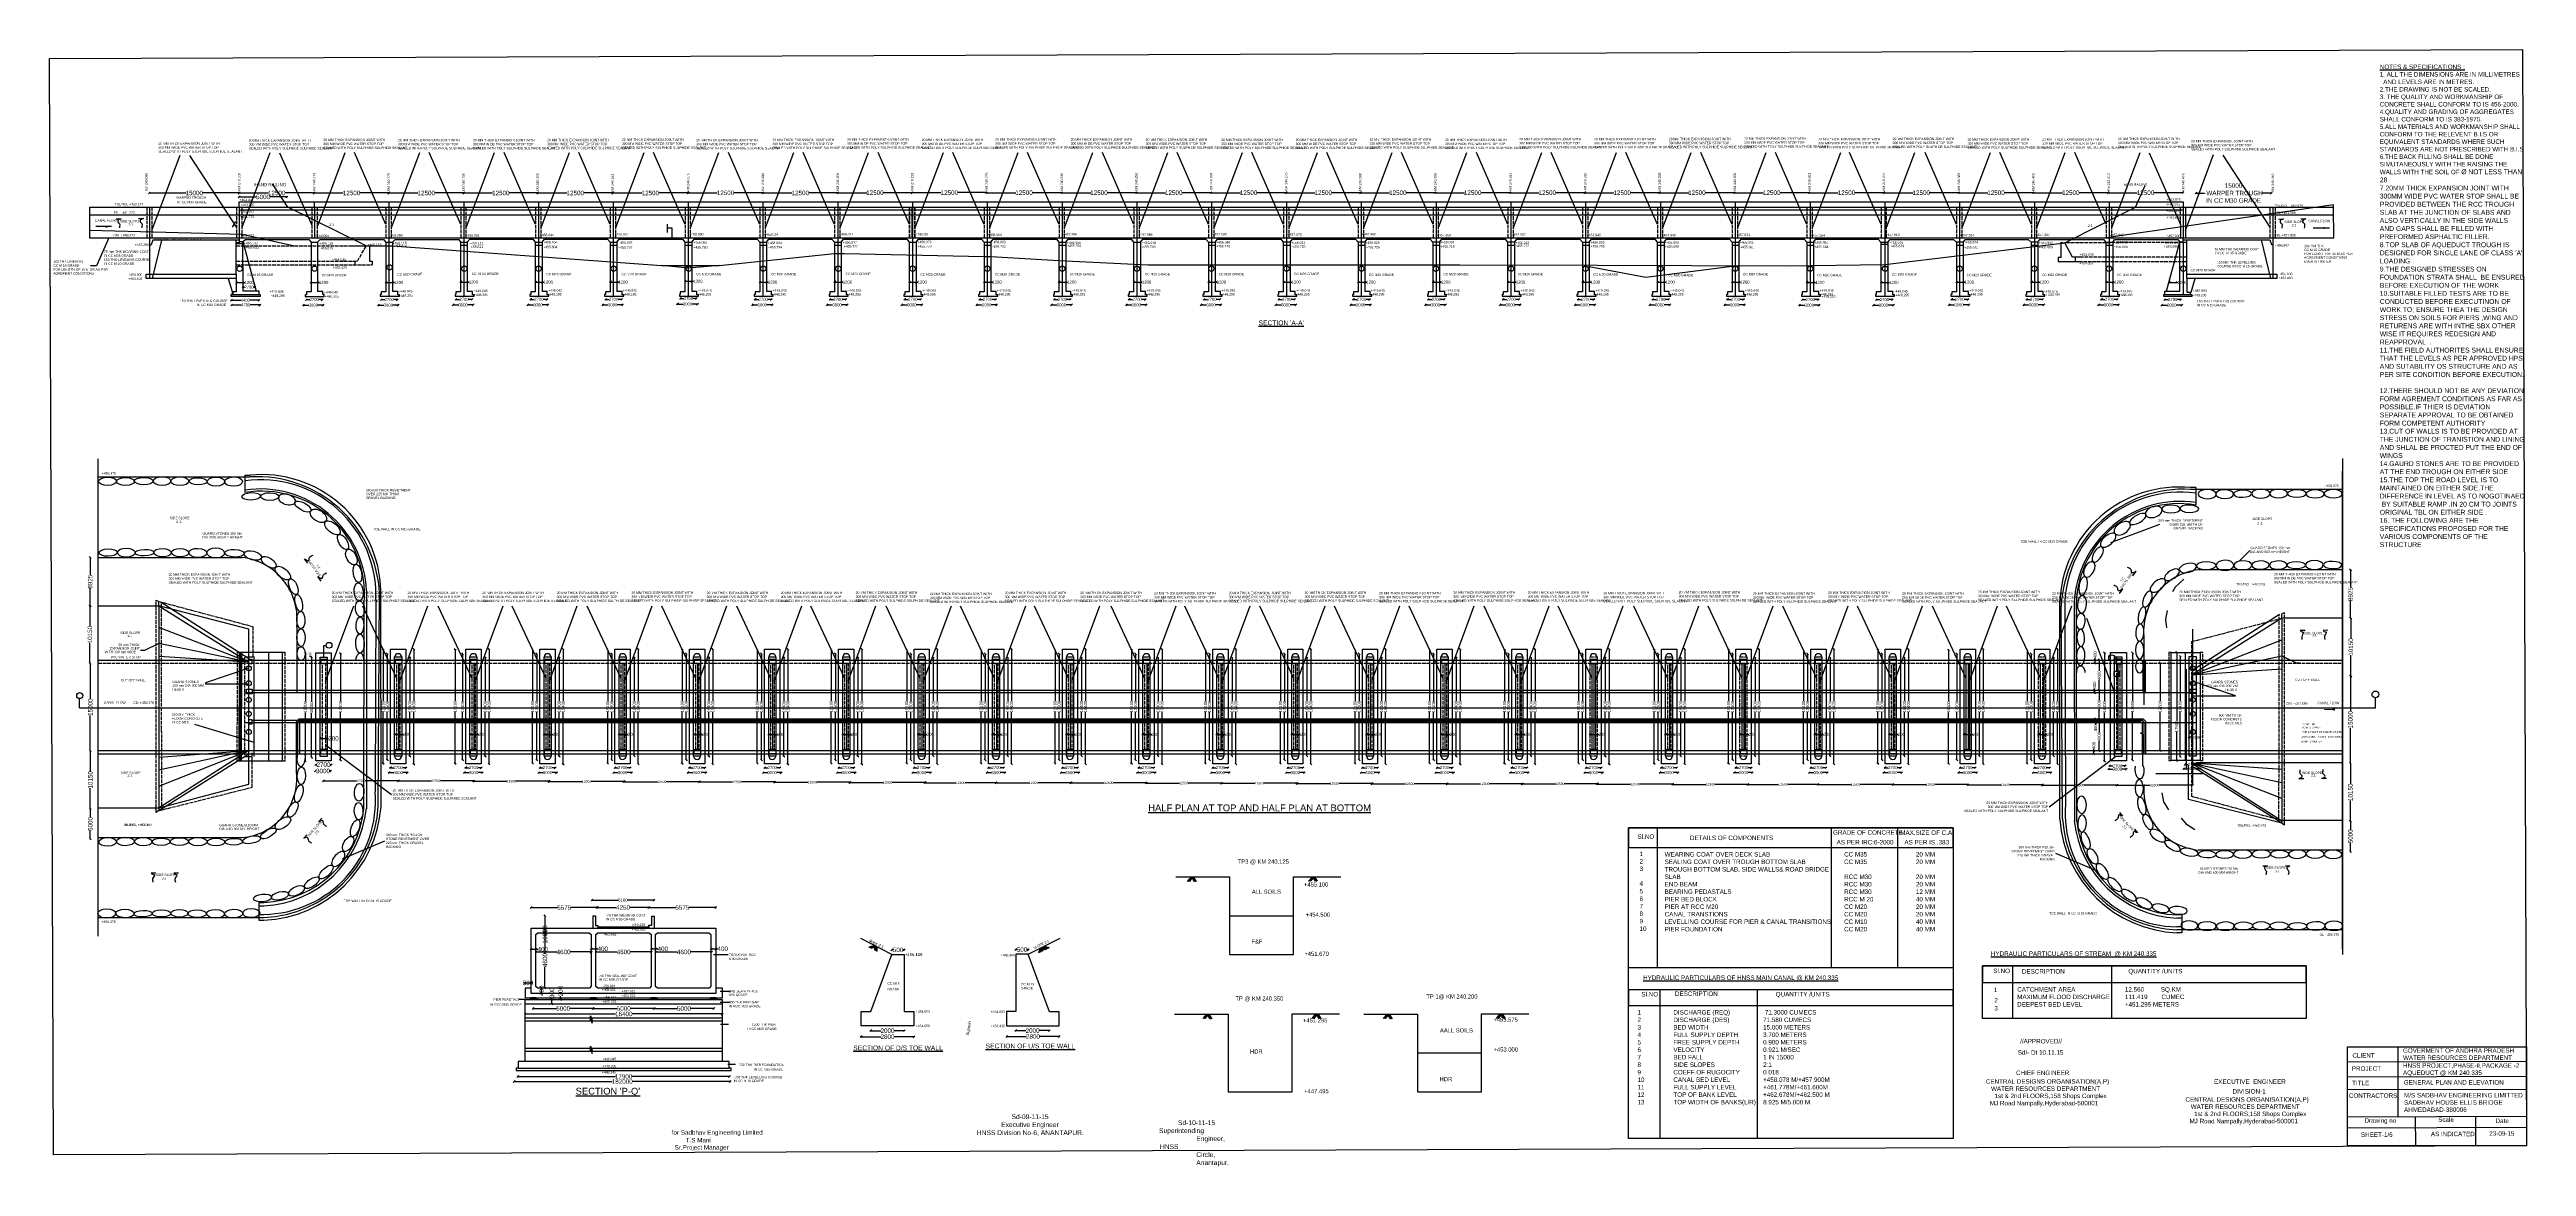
# Model space of a CAD drawing. Header units: millimetres. Extents: x -112454 to 301508, y -143387 to 43222.
import ezdxf

# ---------------------------------------------------------------- set-up
doc = ezdxf.new("R2010")
doc.units = ezdxf.units.MM
doc.header["$MEASUREMENT"] = 0
doc.linetypes.add('ACAD_ISO02W100', pattern=[15, 12, -3])
for name, color, linetype in [('DIMENSION', 7, 'Continuous'), ('DRAWING', 7, 'Continuous'), ('TEXT', 7, 'Continuous')]:
    doc.layers.add(name, color=color, linetype=linetype)
doc.styles.get("Standard").update_dxf_attribs({"font": 'arial.ttf', "height": 500})
doc.dimstyles.get("Standard").update_dxf_attribs({"dimtxt": 500, "dimasz": 300, "dimexe": 0.18, "dimexo": 0.0625, "dimgap": 0.09, "dimtad": 0, "dimdec": 0, "dimzin": 0, "dimdsep": 46, "dimtxsty": 'Standard', "dimblk": 'OBLIQUE', "dimcen": 0.09, "dimse1": 1, "dimse2": 1, "dimadec": 0, "dimazin": 0, "dimtfac": 1, "dimtdec": 0, "dimtofl": 0, "dimtmove": 0, "dimatfit": 3, "dimfxl": 0, "dimtolj": 1, "dimtzin": 0, "dimarcsym": 0})

# ---------------------------------------------------------------- blocks, each defined once
blk = doc.blocks.new('_Oblique')
at = {"color": 0, "linetype": 'ByBlock', "lineweight": -2}
blk.add_line((-0.5, -0.5), (0.5, 0.5), dxfattribs=at)
blk = doc.blocks.new('*D4')
at = {"layer": 'Defpoints', "color": 0, "transparency": 16777216}
for p in [(-44663, -57055), (-44658, -57055), (-44758, -76023)]:
    blk.add_point(p, dxfattribs=at)
at = {"layer": 'DIMENSION', "color": 0, "lineweight": -2, "transparency": 16777216}
for p, q in [((-44663, -57055), (-44663, -65623)), ((-44663, -76023), (-44663, -67456))]:
    blk.add_line(p, q, dxfattribs=at)
at = {"layer": 'DIMENSION', "color": 0, "lineweight": -2, "transparency": 16777216, "xscale": 300, "yscale": 300, "zscale": 300}
for p, rotation in [((-44663, -57055), 90), ((-44663, -76023), 270)]:
    blk.add_blockref('_Oblique', p, dxfattribs=dict(at, rotation=rotation))
at = {"layer": 'DIMENSION', "color": 0, "transparency": 16777216, "insert": (-44663, -66539), "char_height": 500, "attachment_point": 5, "rotation": 90}
blk.add_mtext('\\A1;19100', dxfattribs=at)
blk = doc.blocks.new('*D5')
at = {"layer": 'Defpoints', "color": 0, "transparency": 16777216}
for p in [(-43421, -57739), (-42878, -57739), (-42878, -75452)]:
    blk.add_point(p, dxfattribs=at)
at = {"layer": 'DIMENSION', "color": 0, "lineweight": -2, "transparency": 16777216}
for p, q in [((-43421, -57739), (-43421, -65679)), ((-43421, -75452), (-43421, -67512))]:
    blk.add_line(p, q, dxfattribs=at)
at = {"layer": 'DIMENSION', "color": 0, "lineweight": -2, "transparency": 16777216, "xscale": 300, "yscale": 300, "zscale": 300}
for p, rotation in [((-43421, -57739), 90), ((-43421, -75452), 270)]:
    blk.add_blockref('_Oblique', p, dxfattribs=dict(at, rotation=rotation))
at = {"layer": 'DIMENSION', "color": 0, "transparency": 16777216, "insert": (-43421, -66596), "char_height": 500, "attachment_point": 5, "rotation": 90}
blk.add_mtext('\\A1;17600', dxfattribs=at)
blk = doc.blocks.new('*D6')
at = {"layer": 'Defpoints', "color": 0, "transparency": 16777216}
for p in [(-39837, -58341), (-39837, -74809), (-39657, -74809)]:
    blk.add_point(p, dxfattribs=at)
at = {"layer": 'DIMENSION', "color": 0, "lineweight": -2, "transparency": 16777216}
for p, q in [((-39657, -58341), (-39657, -65659)), ((-39657, -74809), (-39657, -67492))]:
    blk.add_line(p, q, dxfattribs=at)
at = {"layer": 'DIMENSION', "color": 0, "lineweight": -2, "transparency": 16777216, "xscale": 300, "yscale": 300, "zscale": 300}
for p, rotation in [((-39657, -58341), 90), ((-39657, -74809), 270)]:
    blk.add_blockref('_Oblique', p, dxfattribs=dict(at, rotation=rotation))
at = {"layer": 'DIMENSION', "color": 0, "transparency": 16777216, "insert": (-39657, -66575), "char_height": 500, "attachment_point": 5, "rotation": 90}
blk.add_mtext('\\A1;16400', dxfattribs=at)
blk = doc.blocks.new('*D7')
at = {"layer": 'Defpoints', "color": 0, "transparency": 16777216}
for p in [(-40321, -56960), (-38994, -56960), (-40321, -76140)]:
    blk.add_point(p, dxfattribs=at)
at = {"layer": 'DIMENSION', "color": 0, "lineweight": -2, "transparency": 16777216}
for p, q in [((-38994, -56960), (-38994, -65633)), ((-38994, -76140), (-38994, -67466))]:
    blk.add_line(p, q, dxfattribs=at)
at = {"layer": 'DIMENSION', "color": 0, "lineweight": -2, "transparency": 16777216, "xscale": 300, "yscale": 300, "zscale": 300}
for p, rotation in [((-38994, -56960), 90), ((-38994, -76140), 270)]:
    blk.add_blockref('_Oblique', p, dxfattribs=dict(at, rotation=rotation))
at = {"layer": 'DIMENSION', "color": 0, "transparency": 16777216, "insert": (-38994, -66550), "char_height": 500, "attachment_point": 5, "rotation": 90}
blk.add_mtext('\\A1;19400', dxfattribs=at)
blk = doc.blocks.new('*D8')
at = {"layer": 'Defpoints', "color": 0, "transparency": 16777216}
for p in [(-42878, -76140), (-40321, -76140), (-40321, -76759)]:
    blk.add_point(p, dxfattribs=at)
at = {"layer": 'DIMENSION', "color": 0, "lineweight": -2, "transparency": 16777216}
for p, q in [((-42878, -76759), (-42350, -76759)), ((-40321, -76759), (-40849, -76759))]:
    blk.add_line(p, q, dxfattribs=at)
at = {"layer": 'DIMENSION', "color": 0, "lineweight": -2, "transparency": 16777216, "xscale": 300, "yscale": 300, "zscale": 300, "rotation": 180}
blk.add_blockref('_Oblique', (-42878, -76759), dxfattribs=at)
at = {"layer": 'DIMENSION', "color": 0, "lineweight": -2, "transparency": 16777216, "xscale": 300, "yscale": 300, "zscale": 300}
blk.add_blockref('_Oblique', (-40321, -76759), dxfattribs=at)
at = {"layer": 'DIMENSION', "color": 0, "transparency": 16777216, "insert": (-41600, -76759), "char_height": 500, "attachment_point": 5}
blk.add_mtext('\\A1;2700', dxfattribs=at)
blk = doc.blocks.new('*D9')
at = {"layer": 'Defpoints', "color": 0, "transparency": 16777216}
for p in [(-43097, -77485), (-43097, -77594), (-40106, -77485)]:
    blk.add_point(p, dxfattribs=at)
at = {"layer": 'DIMENSION', "color": 0, "lineweight": -2, "transparency": 16777216}
for p, q in [((-43097, -77594), (-42347, -77594)), ((-40106, -77594), (-40856, -77594))]:
    blk.add_line(p, q, dxfattribs=at)
at = {"layer": 'DIMENSION', "color": 0, "lineweight": -2, "transparency": 16777216, "xscale": 300, "yscale": 300, "zscale": 300, "rotation": 180}
blk.add_blockref('_Oblique', (-43097, -77594), dxfattribs=at)
at = {"layer": 'DIMENSION', "color": 0, "lineweight": -2, "transparency": 16777216, "xscale": 300, "yscale": 300, "zscale": 300}
blk.add_blockref('_Oblique', (-40106, -77594), dxfattribs=at)
at = {"layer": 'DIMENSION', "color": 0, "transparency": 16777216, "insert": (-41602, -77594), "char_height": 500, "attachment_point": 5}
blk.add_mtext('\\A1;3000', dxfattribs=at)
blk = doc.blocks.new('*D10')
at = {"layer": 'Defpoints', "color": 0, "transparency": 16777216}
for p in [(-42195, -71750), (-41019, -71196), (-41019, -71750)]:
    blk.add_point(p, dxfattribs=at)
at = {"layer": 'DIMENSION', "color": 0, "lineweight": -2, "transparency": 16777216}
for p, q in [((-42195, -71196), (-41019, -71196)), ((-41019, -71196), (-40719, -71196))]:
    blk.add_line(p, q, dxfattribs=at)
at = {"layer": 'DIMENSION', "color": 0, "lineweight": -2, "transparency": 16777216, "xscale": 300, "yscale": 300, "zscale": 300, "rotation": 180}
blk.add_blockref('_Oblique', (-42195, -71196), dxfattribs=at)
at = {"layer": 'DIMENSION', "color": 0, "lineweight": -2, "transparency": 16777216, "xscale": 300, "yscale": 300, "zscale": 300}
blk.add_blockref('_Oblique', (-41019, -71196), dxfattribs=at)
at = {"layer": 'DIMENSION', "color": 0, "transparency": 16777216, "insert": (-40163, -71196), "char_height": 500, "attachment_point": 5}
blk.add_mtext('\\A1;200', dxfattribs=at)
blk = doc.blocks.new('*D12')
at = {"layer": 'Defpoints', "color": 0, "transparency": 16777216}
for p in [(-31722, -57055), (-31717, -57055), (-31818, -76023)]:
    blk.add_point(p, dxfattribs=at)
at = {"layer": 'DIMENSION', "color": 0, "lineweight": -2, "transparency": 16777216}
for p, q in [((-31722, -57055), (-31722, -65623)), ((-31722, -76023), (-31722, -67456))]:
    blk.add_line(p, q, dxfattribs=at)
at = {"layer": 'DIMENSION', "color": 0, "lineweight": -2, "transparency": 16777216, "xscale": 300, "yscale": 300, "zscale": 300}
for p, rotation in [((-31722, -57055), 90), ((-31722, -76023), 270)]:
    blk.add_blockref('_Oblique', p, dxfattribs=dict(at, rotation=rotation))
at = {"layer": 'DIMENSION', "color": 0, "transparency": 16777216, "insert": (-31722, -66539), "char_height": 500, "attachment_point": 5, "rotation": 90}
blk.add_mtext('\\A1;19100', dxfattribs=at)
blk = doc.blocks.new('*D13')
at = {"layer": 'Defpoints', "color": 0, "transparency": 16777216}
for p in [(-31040, -57739), (-30497, -57739), (-30497, -75452)]:
    blk.add_point(p, dxfattribs=at)
at = {"layer": 'DIMENSION', "color": 0, "lineweight": -2, "transparency": 16777216}
for p, q in [((-31040, -57739), (-31040, -65679)), ((-31040, -75452), (-31040, -67512))]:
    blk.add_line(p, q, dxfattribs=at)
at = {"layer": 'DIMENSION', "color": 0, "lineweight": -2, "transparency": 16777216, "xscale": 300, "yscale": 300, "zscale": 300}
for p, rotation in [((-31040, -57739), 90), ((-31040, -75452), 270)]:
    blk.add_blockref('_Oblique', p, dxfattribs=dict(at, rotation=rotation))
at = {"layer": 'DIMENSION', "color": 0, "transparency": 16777216, "insert": (-31040, -66596), "char_height": 500, "attachment_point": 5, "rotation": 90}
blk.add_mtext('\\A1;17600', dxfattribs=at)
blk = doc.blocks.new('*D14')
at = {"layer": 'Defpoints', "color": 0, "transparency": 16777216}
for p in [(-27456, -58341), (-27456, -74809), (-27276, -74809)]:
    blk.add_point(p, dxfattribs=at)
at = {"layer": 'DIMENSION', "color": 0, "lineweight": -2, "transparency": 16777216}
for p, q in [((-27276, -58341), (-27276, -65659)), ((-27276, -74809), (-27276, -67492))]:
    blk.add_line(p, q, dxfattribs=at)
at = {"layer": 'DIMENSION', "color": 0, "lineweight": -2, "transparency": 16777216, "xscale": 300, "yscale": 300, "zscale": 300}
for p, rotation in [((-27276, -58341), 90), ((-27276, -74809), 270)]:
    blk.add_blockref('_Oblique', p, dxfattribs=dict(at, rotation=rotation))
at = {"layer": 'DIMENSION', "color": 0, "transparency": 16777216, "insert": (-27276, -66575), "char_height": 500, "attachment_point": 5, "rotation": 90}
blk.add_mtext('\\A1;16400', dxfattribs=at)
blk = doc.blocks.new('*D15')
at = {"layer": 'Defpoints', "color": 0, "transparency": 16777216}
for p in [(-27940, -56960), (-26613, -56960), (-27940, -76140)]:
    blk.add_point(p, dxfattribs=at)
at = {"layer": 'DIMENSION', "color": 0, "lineweight": -2, "transparency": 16777216}
for p, q in [((-26613, -56960), (-26613, -65633)), ((-26613, -76140), (-26613, -67466))]:
    blk.add_line(p, q, dxfattribs=at)
at = {"layer": 'DIMENSION', "color": 0, "lineweight": -2, "transparency": 16777216, "xscale": 300, "yscale": 300, "zscale": 300}
for p, rotation in [((-26613, -56960), 90), ((-26613, -76140), 270)]:
    blk.add_blockref('_Oblique', p, dxfattribs=dict(at, rotation=rotation))
at = {"layer": 'DIMENSION', "color": 0, "transparency": 16777216, "insert": (-26613, -66550), "char_height": 500, "attachment_point": 5, "rotation": 90}
blk.add_mtext('\\A1;19400', dxfattribs=at)
blk = doc.blocks.new('*D16')
at = {"layer": 'Defpoints', "color": 0, "transparency": 16777216}
for p in [(-30497, -76140), (-27940, -76140), (-27940, -76759)]:
    blk.add_point(p, dxfattribs=at)
at = {"layer": 'DIMENSION', "color": 0, "lineweight": -2, "transparency": 16777216}
for p, q in [((-30497, -76759), (-29969, -76759)), ((-27940, -76759), (-28468, -76759))]:
    blk.add_line(p, q, dxfattribs=at)
at = {"layer": 'DIMENSION', "color": 0, "lineweight": -2, "transparency": 16777216, "xscale": 300, "yscale": 300, "zscale": 300, "rotation": 180}
blk.add_blockref('_Oblique', (-30497, -76759), dxfattribs=at)
at = {"layer": 'DIMENSION', "color": 0, "lineweight": -2, "transparency": 16777216, "xscale": 300, "yscale": 300, "zscale": 300}
blk.add_blockref('_Oblique', (-27940, -76759), dxfattribs=at)
at = {"layer": 'DIMENSION', "color": 0, "transparency": 16777216, "insert": (-29219, -76759), "char_height": 500, "attachment_point": 5}
blk.add_mtext('\\A1;2700', dxfattribs=at)
blk = doc.blocks.new('*D11')
at = {"layer": 'Defpoints', "color": 0, "transparency": 16777216}
for p in [(-30716, -77485), (-30716, -77594), (-27725, -77485)]:
    blk.add_point(p, dxfattribs=at)
at = {"layer": 'DIMENSION', "color": 0, "lineweight": -2, "transparency": 16777216}
for p, q in [((-30716, -77594), (-29966, -77594)), ((-27725, -77594), (-28475, -77594))]:
    blk.add_line(p, q, dxfattribs=at)
at = {"layer": 'DIMENSION', "color": 0, "lineweight": -2, "transparency": 16777216, "xscale": 300, "yscale": 300, "zscale": 300, "rotation": 180}
blk.add_blockref('_Oblique', (-30716, -77594), dxfattribs=at)
at = {"layer": 'DIMENSION', "color": 0, "lineweight": -2, "transparency": 16777216, "xscale": 300, "yscale": 300, "zscale": 300}
blk.add_blockref('_Oblique', (-27725, -77594), dxfattribs=at)
at = {"layer": 'DIMENSION', "color": 0, "transparency": 16777216, "insert": (-29221, -77594), "char_height": 500, "attachment_point": 5}
blk.add_mtext('\\A1;3000', dxfattribs=at)
blk = doc.blocks.new('*D17')
at = {"layer": 'Defpoints', "color": 0, "transparency": 16777216}
for p in [(-29814, -71750), (-28638, -71196), (-28638, -71750)]:
    blk.add_point(p, dxfattribs=at)
at = {"layer": 'DIMENSION', "color": 0, "lineweight": -2, "transparency": 16777216}
for p, q in [((-29814, -71196), (-28638, -71196)), ((-28638, -71196), (-28338, -71196))]:
    blk.add_line(p, q, dxfattribs=at)
at = {"layer": 'DIMENSION', "color": 0, "lineweight": -2, "transparency": 16777216, "xscale": 300, "yscale": 300, "zscale": 300, "rotation": 180}
blk.add_blockref('_Oblique', (-29814, -71196), dxfattribs=at)
at = {"layer": 'DIMENSION', "color": 0, "lineweight": -2, "transparency": 16777216, "xscale": 300, "yscale": 300, "zscale": 300}
blk.add_blockref('_Oblique', (-28638, -71196), dxfattribs=at)
at = {"layer": 'DIMENSION', "color": 0, "transparency": 16777216, "insert": (-27782, -71196), "char_height": 500, "attachment_point": 5}
blk.add_mtext('\\A1;200', dxfattribs=at)
blk = doc.blocks.new('*D19')
at = {"layer": 'Defpoints', "color": 0, "transparency": 16777216}
for p in [(-19175, -57055), (-19170, -57055), (-19271, -76023)]:
    blk.add_point(p, dxfattribs=at)
at = {"layer": 'DIMENSION', "color": 0, "lineweight": -2, "transparency": 16777216}
for p, q in [((-19175, -57055), (-19175, -65623)), ((-19175, -76023), (-19175, -67456))]:
    blk.add_line(p, q, dxfattribs=at)
at = {"layer": 'DIMENSION', "color": 0, "lineweight": -2, "transparency": 16777216, "xscale": 300, "yscale": 300, "zscale": 300}
for p, rotation in [((-19175, -57055), 90), ((-19175, -76023), 270)]:
    blk.add_blockref('_Oblique', p, dxfattribs=dict(at, rotation=rotation))
at = {"layer": 'DIMENSION', "color": 0, "transparency": 16777216, "insert": (-19175, -66539), "char_height": 500, "attachment_point": 5, "rotation": 90}
blk.add_mtext('\\A1;19100', dxfattribs=at)
blk = doc.blocks.new('*D20')
at = {"layer": 'Defpoints', "color": 0, "transparency": 16777216}
for p in [(-18493, -57739), (-17950, -57739), (-17950, -75452)]:
    blk.add_point(p, dxfattribs=at)
at = {"layer": 'DIMENSION', "color": 0, "lineweight": -2, "transparency": 16777216}
for p, q in [((-18493, -57739), (-18493, -65679)), ((-18493, -75452), (-18493, -67512))]:
    blk.add_line(p, q, dxfattribs=at)
at = {"layer": 'DIMENSION', "color": 0, "lineweight": -2, "transparency": 16777216, "xscale": 300, "yscale": 300, "zscale": 300}
for p, rotation in [((-18493, -57739), 90), ((-18493, -75452), 270)]:
    blk.add_blockref('_Oblique', p, dxfattribs=dict(at, rotation=rotation))
at = {"layer": 'DIMENSION', "color": 0, "transparency": 16777216, "insert": (-18493, -66596), "char_height": 500, "attachment_point": 5, "rotation": 90}
blk.add_mtext('\\A1;17600', dxfattribs=at)
blk = doc.blocks.new('*D21')
at = {"layer": 'Defpoints', "color": 0, "transparency": 16777216}
for p in [(-14909, -58341), (-14909, -74809), (-14729, -74809)]:
    blk.add_point(p, dxfattribs=at)
at = {"layer": 'DIMENSION', "color": 0, "lineweight": -2, "transparency": 16777216}
for p, q in [((-14729, -58341), (-14729, -65659)), ((-14729, -74809), (-14729, -67492))]:
    blk.add_line(p, q, dxfattribs=at)
at = {"layer": 'DIMENSION', "color": 0, "lineweight": -2, "transparency": 16777216, "xscale": 300, "yscale": 300, "zscale": 300}
for p, rotation in [((-14729, -58341), 90), ((-14729, -74809), 270)]:
    blk.add_blockref('_Oblique', p, dxfattribs=dict(at, rotation=rotation))
at = {"layer": 'DIMENSION', "color": 0, "transparency": 16777216, "insert": (-14729, -66575), "char_height": 500, "attachment_point": 5, "rotation": 90}
blk.add_mtext('\\A1;16400', dxfattribs=at)
blk = doc.blocks.new('*D22')
at = {"layer": 'Defpoints', "color": 0, "transparency": 16777216}
for p in [(-15393, -56960), (-14066, -56960), (-15393, -76140)]:
    blk.add_point(p, dxfattribs=at)
at = {"layer": 'DIMENSION', "color": 0, "lineweight": -2, "transparency": 16777216}
for p, q in [((-14066, -56960), (-14066, -65633)), ((-14066, -76140), (-14066, -67466))]:
    blk.add_line(p, q, dxfattribs=at)
at = {"layer": 'DIMENSION', "color": 0, "lineweight": -2, "transparency": 16777216, "xscale": 300, "yscale": 300, "zscale": 300}
for p, rotation in [((-14066, -56960), 90), ((-14066, -76140), 270)]:
    blk.add_blockref('_Oblique', p, dxfattribs=dict(at, rotation=rotation))
at = {"layer": 'DIMENSION', "color": 0, "transparency": 16777216, "insert": (-14066, -66550), "char_height": 500, "attachment_point": 5, "rotation": 90}
blk.add_mtext('\\A1;19400', dxfattribs=at)
blk = doc.blocks.new('*D23')
at = {"layer": 'Defpoints', "color": 0, "transparency": 16777216}
for p in [(-17950, -76140), (-15393, -76140), (-15393, -76759)]:
    blk.add_point(p, dxfattribs=at)
at = {"layer": 'DIMENSION', "color": 0, "lineweight": -2, "transparency": 16777216}
for p, q in [((-17950, -76759), (-17422, -76759)), ((-15393, -76759), (-15922, -76759))]:
    blk.add_line(p, q, dxfattribs=at)
at = {"layer": 'DIMENSION', "color": 0, "lineweight": -2, "transparency": 16777216, "xscale": 300, "yscale": 300, "zscale": 300, "rotation": 180}
blk.add_blockref('_Oblique', (-17950, -76759), dxfattribs=at)
at = {"layer": 'DIMENSION', "color": 0, "lineweight": -2, "transparency": 16777216, "xscale": 300, "yscale": 300, "zscale": 300}
blk.add_blockref('_Oblique', (-15393, -76759), dxfattribs=at)
at = {"layer": 'DIMENSION', "color": 0, "transparency": 16777216, "insert": (-16672, -76759), "char_height": 500, "attachment_point": 5}
blk.add_mtext('\\A1;2700', dxfattribs=at)
blk = doc.blocks.new('*D18')
at = {"layer": 'Defpoints', "color": 0, "transparency": 16777216}
for p in [(-18169, -77485), (-18169, -77594), (-15178, -77485)]:
    blk.add_point(p, dxfattribs=at)
at = {"layer": 'DIMENSION', "color": 0, "lineweight": -2, "transparency": 16777216}
for p, q in [((-18169, -77594), (-17419, -77594)), ((-15178, -77594), (-15928, -77594))]:
    blk.add_line(p, q, dxfattribs=at)
at = {"layer": 'DIMENSION', "color": 0, "lineweight": -2, "transparency": 16777216, "xscale": 300, "yscale": 300, "zscale": 300, "rotation": 180}
blk.add_blockref('_Oblique', (-18169, -77594), dxfattribs=at)
at = {"layer": 'DIMENSION', "color": 0, "lineweight": -2, "transparency": 16777216, "xscale": 300, "yscale": 300, "zscale": 300}
blk.add_blockref('_Oblique', (-15178, -77594), dxfattribs=at)
at = {"layer": 'DIMENSION', "color": 0, "transparency": 16777216, "insert": (-16674, -77594), "char_height": 500, "attachment_point": 5}
blk.add_mtext('\\A1;3000', dxfattribs=at)
blk = doc.blocks.new('*D24')
at = {"layer": 'Defpoints', "color": 0, "transparency": 16777216}
for p in [(-17267, -71750), (-16091, -71196), (-16091, -71750)]:
    blk.add_point(p, dxfattribs=at)
at = {"layer": 'DIMENSION', "color": 0, "lineweight": -2, "transparency": 16777216}
for p, q in [((-17267, -71196), (-16091, -71196)), ((-16091, -71196), (-15791, -71196))]:
    blk.add_line(p, q, dxfattribs=at)
at = {"layer": 'DIMENSION', "color": 0, "lineweight": -2, "transparency": 16777216, "xscale": 300, "yscale": 300, "zscale": 300, "rotation": 180}
blk.add_blockref('_Oblique', (-17267, -71196), dxfattribs=at)
at = {"layer": 'DIMENSION', "color": 0, "lineweight": -2, "transparency": 16777216, "xscale": 300, "yscale": 300, "zscale": 300}
blk.add_blockref('_Oblique', (-16091, -71196), dxfattribs=at)
at = {"layer": 'DIMENSION', "color": 0, "transparency": 16777216, "insert": (-15235, -71196), "char_height": 500, "attachment_point": 5}
blk.add_mtext('\\A1;200', dxfattribs=at)
blk = doc.blocks.new('*D26')
at = {"layer": 'Defpoints', "color": 0, "transparency": 16777216}
for p in [(-6722, -57055), (-6717, -57055), (-6818, -76023)]:
    blk.add_point(p, dxfattribs=at)
at = {"layer": 'DIMENSION', "color": 0, "lineweight": -2, "transparency": 16777216}
for p, q in [((-6722, -57055), (-6722, -65623)), ((-6722, -76023), (-6722, -67456))]:
    blk.add_line(p, q, dxfattribs=at)
at = {"layer": 'DIMENSION', "color": 0, "lineweight": -2, "transparency": 16777216, "xscale": 300, "yscale": 300, "zscale": 300}
for p, rotation in [((-6722, -57055), 90), ((-6722, -76023), 270)]:
    blk.add_blockref('_Oblique', p, dxfattribs=dict(at, rotation=rotation))
at = {"layer": 'DIMENSION', "color": 0, "transparency": 16777216, "insert": (-6722, -66539), "char_height": 500, "attachment_point": 5, "rotation": 90}
blk.add_mtext('\\A1;19100', dxfattribs=at)
blk = doc.blocks.new('*D27')
at = {"layer": 'Defpoints', "color": 0, "transparency": 16777216}
for p in [(-6040, -57739), (-5498, -57739), (-5498, -75452)]:
    blk.add_point(p, dxfattribs=at)
at = {"layer": 'DIMENSION', "color": 0, "lineweight": -2, "transparency": 16777216}
for p, q in [((-6040, -57739), (-6040, -65679)), ((-6040, -75452), (-6040, -67512))]:
    blk.add_line(p, q, dxfattribs=at)
at = {"layer": 'DIMENSION', "color": 0, "lineweight": -2, "transparency": 16777216, "xscale": 300, "yscale": 300, "zscale": 300}
for p, rotation in [((-6040, -57739), 90), ((-6040, -75452), 270)]:
    blk.add_blockref('_Oblique', p, dxfattribs=dict(at, rotation=rotation))
at = {"layer": 'DIMENSION', "color": 0, "transparency": 16777216, "insert": (-6040, -66596), "char_height": 500, "attachment_point": 5, "rotation": 90}
blk.add_mtext('\\A1;17600', dxfattribs=at)
blk = doc.blocks.new('*D28')
at = {"layer": 'Defpoints', "color": 0, "transparency": 16777216}
for p in [(-2456, -58341), (-2456, -74809), (-2277, -74809)]:
    blk.add_point(p, dxfattribs=at)
at = {"layer": 'DIMENSION', "color": 0, "lineweight": -2, "transparency": 16777216}
for p, q in [((-2277, -58341), (-2277, -65659)), ((-2277, -74809), (-2277, -67492))]:
    blk.add_line(p, q, dxfattribs=at)
at = {"layer": 'DIMENSION', "color": 0, "lineweight": -2, "transparency": 16777216, "xscale": 300, "yscale": 300, "zscale": 300}
for p, rotation in [((-2277, -58341), 90), ((-2277, -74809), 270)]:
    blk.add_blockref('_Oblique', p, dxfattribs=dict(at, rotation=rotation))
at = {"layer": 'DIMENSION', "color": 0, "transparency": 16777216, "insert": (-2277, -66575), "char_height": 500, "attachment_point": 5, "rotation": 90}
blk.add_mtext('\\A1;16400', dxfattribs=at)
blk = doc.blocks.new('*D29')
at = {"layer": 'Defpoints', "color": 0, "transparency": 16777216}
for p in [(-2940, -56960), (-1613, -56960), (-2940, -76140)]:
    blk.add_point(p, dxfattribs=at)
at = {"layer": 'DIMENSION', "color": 0, "lineweight": -2, "transparency": 16777216}
for p, q in [((-1613, -56960), (-1613, -65633)), ((-1613, -76140), (-1613, -67466))]:
    blk.add_line(p, q, dxfattribs=at)
at = {"layer": 'DIMENSION', "color": 0, "lineweight": -2, "transparency": 16777216, "xscale": 300, "yscale": 300, "zscale": 300}
for p, rotation in [((-1613, -56960), 90), ((-1613, -76140), 270)]:
    blk.add_blockref('_Oblique', p, dxfattribs=dict(at, rotation=rotation))
at = {"layer": 'DIMENSION', "color": 0, "transparency": 16777216, "insert": (-1613, -66550), "char_height": 500, "attachment_point": 5, "rotation": 90}
blk.add_mtext('\\A1;19400', dxfattribs=at)
blk = doc.blocks.new('*D30')
at = {"layer": 'Defpoints', "color": 0, "transparency": 16777216}
for p in [(-5498, -76140), (-2940, -76140), (-2940, -76759)]:
    blk.add_point(p, dxfattribs=at)
at = {"layer": 'DIMENSION', "color": 0, "lineweight": -2, "transparency": 16777216}
for p, q in [((-5498, -76759), (-4969, -76759)), ((-2940, -76759), (-3469, -76759))]:
    blk.add_line(p, q, dxfattribs=at)
at = {"layer": 'DIMENSION', "color": 0, "lineweight": -2, "transparency": 16777216, "xscale": 300, "yscale": 300, "zscale": 300, "rotation": 180}
blk.add_blockref('_Oblique', (-5498, -76759), dxfattribs=at)
at = {"layer": 'DIMENSION', "color": 0, "lineweight": -2, "transparency": 16777216, "xscale": 300, "yscale": 300, "zscale": 300}
blk.add_blockref('_Oblique', (-2940, -76759), dxfattribs=at)
at = {"layer": 'DIMENSION', "color": 0, "transparency": 16777216, "insert": (-4219, -76759), "char_height": 500, "attachment_point": 5}
blk.add_mtext('\\A1;2700', dxfattribs=at)
blk = doc.blocks.new('*D25')
at = {"layer": 'Defpoints', "color": 0, "transparency": 16777216}
for p in [(-5717, -77485), (-5717, -77594), (-2725, -77485)]:
    blk.add_point(p, dxfattribs=at)
at = {"layer": 'DIMENSION', "color": 0, "lineweight": -2, "transparency": 16777216}
for p, q in [((-5717, -77594), (-4967, -77594)), ((-2725, -77594), (-3475, -77594))]:
    blk.add_line(p, q, dxfattribs=at)
at = {"layer": 'DIMENSION', "color": 0, "lineweight": -2, "transparency": 16777216, "xscale": 300, "yscale": 300, "zscale": 300, "rotation": 180}
blk.add_blockref('_Oblique', (-5717, -77594), dxfattribs=at)
at = {"layer": 'DIMENSION', "color": 0, "lineweight": -2, "transparency": 16777216, "xscale": 300, "yscale": 300, "zscale": 300}
blk.add_blockref('_Oblique', (-2725, -77594), dxfattribs=at)
at = {"layer": 'DIMENSION', "color": 0, "transparency": 16777216, "insert": (-4221, -77594), "char_height": 500, "attachment_point": 5}
blk.add_mtext('\\A1;3000', dxfattribs=at)
blk = doc.blocks.new('*D31')
at = {"layer": 'Defpoints', "color": 0, "transparency": 16777216}
for p in [(-4814, -71750), (-3638, -71196), (-3638, -71750)]:
    blk.add_point(p, dxfattribs=at)
at = {"layer": 'DIMENSION', "color": 0, "lineweight": -2, "transparency": 16777216}
for p, q in [((-4814, -71196), (-3638, -71196)), ((-3638, -71196), (-3338, -71196))]:
    blk.add_line(p, q, dxfattribs=at)
at = {"layer": 'DIMENSION', "color": 0, "lineweight": -2, "transparency": 16777216, "xscale": 300, "yscale": 300, "zscale": 300, "rotation": 180}
blk.add_blockref('_Oblique', (-4814, -71196), dxfattribs=at)
at = {"layer": 'DIMENSION', "color": 0, "lineweight": -2, "transparency": 16777216, "xscale": 300, "yscale": 300, "zscale": 300}
blk.add_blockref('_Oblique', (-3638, -71196), dxfattribs=at)
at = {"layer": 'DIMENSION', "color": 0, "transparency": 16777216, "insert": (-2782, -71196), "char_height": 500, "attachment_point": 5}
blk.add_mtext('\\A1;200', dxfattribs=at)
blk = doc.blocks.new('*D33')
at = {"layer": 'Defpoints', "color": 0, "transparency": 16777216}
for p in [(5830, -57055), (5835, -57055), (5734, -76023)]:
    blk.add_point(p, dxfattribs=at)
at = {"layer": 'DIMENSION', "color": 0, "lineweight": -2, "transparency": 16777216}
for p, q in [((5830, -57055), (5830, -65623)), ((5830, -76023), (5830, -67456))]:
    blk.add_line(p, q, dxfattribs=at)
at = {"layer": 'DIMENSION', "color": 0, "lineweight": -2, "transparency": 16777216, "xscale": 300, "yscale": 300, "zscale": 300}
for p, rotation in [((5830, -57055), 90), ((5830, -76023), 270)]:
    blk.add_blockref('_Oblique', p, dxfattribs=dict(at, rotation=rotation))
at = {"layer": 'DIMENSION', "color": 0, "transparency": 16777216, "insert": (5830, -66539), "char_height": 500, "attachment_point": 5, "rotation": 90}
blk.add_mtext('\\A1;19100', dxfattribs=at)
blk = doc.blocks.new('*D34')
at = {"layer": 'Defpoints', "color": 0, "transparency": 16777216}
for p in [(6511, -57739), (7054, -57739), (7054, -75452)]:
    blk.add_point(p, dxfattribs=at)
at = {"layer": 'DIMENSION', "color": 0, "lineweight": -2, "transparency": 16777216}
for p, q in [((6511, -57739), (6511, -65679)), ((6511, -75452), (6511, -67512))]:
    blk.add_line(p, q, dxfattribs=at)
at = {"layer": 'DIMENSION', "color": 0, "lineweight": -2, "transparency": 16777216, "xscale": 300, "yscale": 300, "zscale": 300}
for p, rotation in [((6511, -57739), 90), ((6511, -75452), 270)]:
    blk.add_blockref('_Oblique', p, dxfattribs=dict(at, rotation=rotation))
at = {"layer": 'DIMENSION', "color": 0, "transparency": 16777216, "insert": (6511, -66596), "char_height": 500, "attachment_point": 5, "rotation": 90}
blk.add_mtext('\\A1;17600', dxfattribs=at)
blk = doc.blocks.new('*D35')
at = {"layer": 'Defpoints', "color": 0, "transparency": 16777216}
for p in [(10095, -58341), (10095, -74809), (10275, -74809)]:
    blk.add_point(p, dxfattribs=at)
at = {"layer": 'DIMENSION', "color": 0, "lineweight": -2, "transparency": 16777216}
for p, q in [((10275, -58341), (10275, -65659)), ((10275, -74809), (10275, -67492))]:
    blk.add_line(p, q, dxfattribs=at)
at = {"layer": 'DIMENSION', "color": 0, "lineweight": -2, "transparency": 16777216, "xscale": 300, "yscale": 300, "zscale": 300}
for p, rotation in [((10275, -58341), 90), ((10275, -74809), 270)]:
    blk.add_blockref('_Oblique', p, dxfattribs=dict(at, rotation=rotation))
at = {"layer": 'DIMENSION', "color": 0, "transparency": 16777216, "insert": (10275, -66575), "char_height": 500, "attachment_point": 5, "rotation": 90}
blk.add_mtext('\\A1;16400', dxfattribs=at)
blk = doc.blocks.new('*D36')
at = {"layer": 'Defpoints', "color": 0, "transparency": 16777216}
for p in [(9612, -56960), (10939, -56960), (9612, -76140)]:
    blk.add_point(p, dxfattribs=at)
at = {"layer": 'DIMENSION', "color": 0, "lineweight": -2, "transparency": 16777216}
for p, q in [((10939, -56960), (10939, -65633)), ((10939, -76140), (10939, -67466))]:
    blk.add_line(p, q, dxfattribs=at)
at = {"layer": 'DIMENSION', "color": 0, "lineweight": -2, "transparency": 16777216, "xscale": 300, "yscale": 300, "zscale": 300}
for p, rotation in [((10939, -56960), 90), ((10939, -76140), 270)]:
    blk.add_blockref('_Oblique', p, dxfattribs=dict(at, rotation=rotation))
at = {"layer": 'DIMENSION', "color": 0, "transparency": 16777216, "insert": (10939, -66550), "char_height": 500, "attachment_point": 5, "rotation": 90}
blk.add_mtext('\\A1;19400', dxfattribs=at)
blk = doc.blocks.new('*D37')
at = {"layer": 'Defpoints', "color": 0, "transparency": 16777216}
for p in [(7054, -76140), (9612, -76140), (9612, -76759)]:
    blk.add_point(p, dxfattribs=at)
at = {"layer": 'DIMENSION', "color": 0, "lineweight": -2, "transparency": 16777216}
for p, q in [((7054, -76759), (7583, -76759)), ((9612, -76759), (9083, -76759))]:
    blk.add_line(p, q, dxfattribs=at)
at = {"layer": 'DIMENSION', "color": 0, "lineweight": -2, "transparency": 16777216, "xscale": 300, "yscale": 300, "zscale": 300, "rotation": 180}
blk.add_blockref('_Oblique', (7054, -76759), dxfattribs=at)
at = {"layer": 'DIMENSION', "color": 0, "lineweight": -2, "transparency": 16777216, "xscale": 300, "yscale": 300, "zscale": 300}
blk.add_blockref('_Oblique', (9612, -76759), dxfattribs=at)
at = {"layer": 'DIMENSION', "color": 0, "transparency": 16777216, "insert": (8333, -76759), "char_height": 500, "attachment_point": 5}
blk.add_mtext('\\A1;2700', dxfattribs=at)
blk = doc.blocks.new('*D32')
at = {"layer": 'Defpoints', "color": 0, "transparency": 16777216}
for p in [(6835, -77485), (6835, -77594), (9827, -77485)]:
    blk.add_point(p, dxfattribs=at)
at = {"layer": 'DIMENSION', "color": 0, "lineweight": -2, "transparency": 16777216}
for p, q in [((6835, -77594), (7585, -77594)), ((9827, -77594), (9077, -77594))]:
    blk.add_line(p, q, dxfattribs=at)
at = {"layer": 'DIMENSION', "color": 0, "lineweight": -2, "transparency": 16777216, "xscale": 300, "yscale": 300, "zscale": 300, "rotation": 180}
blk.add_blockref('_Oblique', (6835, -77594), dxfattribs=at)
at = {"layer": 'DIMENSION', "color": 0, "lineweight": -2, "transparency": 16777216, "xscale": 300, "yscale": 300, "zscale": 300}
blk.add_blockref('_Oblique', (9827, -77594), dxfattribs=at)
at = {"layer": 'DIMENSION', "color": 0, "transparency": 16777216, "insert": (8331, -77594), "char_height": 500, "attachment_point": 5}
blk.add_mtext('\\A1;3000', dxfattribs=at)
blk = doc.blocks.new('*D38')
at = {"layer": 'Defpoints', "color": 0, "transparency": 16777216}
for p in [(7738, -71750), (8914, -71196), (8914, -71750)]:
    blk.add_point(p, dxfattribs=at)
at = {"layer": 'DIMENSION', "color": 0, "lineweight": -2, "transparency": 16777216}
for p, q in [((7738, -71196), (8914, -71196)), ((8914, -71196), (9214, -71196))]:
    blk.add_line(p, q, dxfattribs=at)
at = {"layer": 'DIMENSION', "color": 0, "lineweight": -2, "transparency": 16777216, "xscale": 300, "yscale": 300, "zscale": 300, "rotation": 180}
blk.add_blockref('_Oblique', (7738, -71196), dxfattribs=at)
at = {"layer": 'DIMENSION', "color": 0, "lineweight": -2, "transparency": 16777216, "xscale": 300, "yscale": 300, "zscale": 300}
blk.add_blockref('_Oblique', (8914, -71196), dxfattribs=at)
at = {"layer": 'DIMENSION', "color": 0, "transparency": 16777216, "insert": (9770, -71196), "char_height": 500, "attachment_point": 5}
blk.add_mtext('\\A1;200', dxfattribs=at)
blk = doc.blocks.new('*D40')
at = {"layer": 'Defpoints', "color": 0, "transparency": 16777216}
for p in [(18194, -57055), (18199, -57055), (18098, -76023)]:
    blk.add_point(p, dxfattribs=at)
at = {"layer": 'DIMENSION', "color": 0, "lineweight": -2, "transparency": 16777216}
for p, q in [((18194, -57055), (18194, -65623)), ((18194, -76023), (18194, -67456))]:
    blk.add_line(p, q, dxfattribs=at)
at = {"layer": 'DIMENSION', "color": 0, "lineweight": -2, "transparency": 16777216, "xscale": 300, "yscale": 300, "zscale": 300}
for p, rotation in [((18194, -57055), 90), ((18194, -76023), 270)]:
    blk.add_blockref('_Oblique', p, dxfattribs=dict(at, rotation=rotation))
at = {"layer": 'DIMENSION', "color": 0, "transparency": 16777216, "insert": (18194, -66539), "char_height": 500, "attachment_point": 5, "rotation": 90}
blk.add_mtext('\\A1;19100', dxfattribs=at)
blk = doc.blocks.new('*D41')
at = {"layer": 'Defpoints', "color": 0, "transparency": 16777216}
for p in [(18876, -57739), (19418, -57739), (19418, -75452)]:
    blk.add_point(p, dxfattribs=at)
at = {"layer": 'DIMENSION', "color": 0, "lineweight": -2, "transparency": 16777216}
for p, q in [((18876, -57739), (18876, -65679)), ((18876, -75452), (18876, -67512))]:
    blk.add_line(p, q, dxfattribs=at)
at = {"layer": 'DIMENSION', "color": 0, "lineweight": -2, "transparency": 16777216, "xscale": 300, "yscale": 300, "zscale": 300}
for p, rotation in [((18876, -57739), 90), ((18876, -75452), 270)]:
    blk.add_blockref('_Oblique', p, dxfattribs=dict(at, rotation=rotation))
at = {"layer": 'DIMENSION', "color": 0, "transparency": 16777216, "insert": (18876, -66596), "char_height": 500, "attachment_point": 5, "rotation": 90}
blk.add_mtext('\\A1;17600', dxfattribs=at)
blk = doc.blocks.new('*D42')
at = {"layer": 'Defpoints', "color": 0, "transparency": 16777216}
for p in [(22460, -58341), (22460, -74809), (22639, -74809)]:
    blk.add_point(p, dxfattribs=at)
at = {"layer": 'DIMENSION', "color": 0, "lineweight": -2, "transparency": 16777216}
for p, q in [((22639, -58341), (22639, -65659)), ((22639, -74809), (22639, -67492))]:
    blk.add_line(p, q, dxfattribs=at)
at = {"layer": 'DIMENSION', "color": 0, "lineweight": -2, "transparency": 16777216, "xscale": 300, "yscale": 300, "zscale": 300}
for p, rotation in [((22639, -58341), 90), ((22639, -74809), 270)]:
    blk.add_blockref('_Oblique', p, dxfattribs=dict(at, rotation=rotation))
at = {"layer": 'DIMENSION', "color": 0, "transparency": 16777216, "insert": (22639, -66575), "char_height": 500, "attachment_point": 5, "rotation": 90}
blk.add_mtext('\\A1;16400', dxfattribs=at)
blk = doc.blocks.new('*D43')
at = {"layer": 'Defpoints', "color": 0, "transparency": 16777216}
for p in [(21976, -56960), (23303, -56960), (21976, -76140)]:
    blk.add_point(p, dxfattribs=at)
at = {"layer": 'DIMENSION', "color": 0, "lineweight": -2, "transparency": 16777216}
for p, q in [((23303, -56960), (23303, -65633)), ((23303, -76140), (23303, -67466))]:
    blk.add_line(p, q, dxfattribs=at)
at = {"layer": 'DIMENSION', "color": 0, "lineweight": -2, "transparency": 16777216, "xscale": 300, "yscale": 300, "zscale": 300}
for p, rotation in [((23303, -56960), 90), ((23303, -76140), 270)]:
    blk.add_blockref('_Oblique', p, dxfattribs=dict(at, rotation=rotation))
at = {"layer": 'DIMENSION', "color": 0, "transparency": 16777216, "insert": (23303, -66550), "char_height": 500, "attachment_point": 5, "rotation": 90}
blk.add_mtext('\\A1;19400', dxfattribs=at)
blk = doc.blocks.new('*D44')
at = {"layer": 'Defpoints', "color": 0, "transparency": 16777216}
for p in [(19418, -76140), (21976, -76140), (21976, -76759)]:
    blk.add_point(p, dxfattribs=at)
at = {"layer": 'DIMENSION', "color": 0, "lineweight": -2, "transparency": 16777216}
for p, q in [((19418, -76759), (19947, -76759)), ((21976, -76759), (21447, -76759))]:
    blk.add_line(p, q, dxfattribs=at)
at = {"layer": 'DIMENSION', "color": 0, "lineweight": -2, "transparency": 16777216, "xscale": 300, "yscale": 300, "zscale": 300, "rotation": 180}
blk.add_blockref('_Oblique', (19418, -76759), dxfattribs=at)
at = {"layer": 'DIMENSION', "color": 0, "lineweight": -2, "transparency": 16777216, "xscale": 300, "yscale": 300, "zscale": 300}
blk.add_blockref('_Oblique', (21976, -76759), dxfattribs=at)
at = {"layer": 'DIMENSION', "color": 0, "transparency": 16777216, "insert": (20697, -76759), "char_height": 500, "attachment_point": 5}
blk.add_mtext('\\A1;2700', dxfattribs=at)
blk = doc.blocks.new('*D39')
at = {"layer": 'Defpoints', "color": 0, "transparency": 16777216}
for p in [(19199, -77485), (19199, -77594), (22191, -77485)]:
    blk.add_point(p, dxfattribs=at)
at = {"layer": 'DIMENSION', "color": 0, "lineweight": -2, "transparency": 16777216}
for p, q in [((19199, -77594), (19949, -77594)), ((22191, -77594), (21441, -77594))]:
    blk.add_line(p, q, dxfattribs=at)
at = {"layer": 'DIMENSION', "color": 0, "lineweight": -2, "transparency": 16777216, "xscale": 300, "yscale": 300, "zscale": 300, "rotation": 180}
blk.add_blockref('_Oblique', (19199, -77594), dxfattribs=at)
at = {"layer": 'DIMENSION', "color": 0, "lineweight": -2, "transparency": 16777216, "xscale": 300, "yscale": 300, "zscale": 300}
blk.add_blockref('_Oblique', (22191, -77594), dxfattribs=at)
at = {"layer": 'DIMENSION', "color": 0, "transparency": 16777216, "insert": (20695, -77594), "char_height": 500, "attachment_point": 5}
blk.add_mtext('\\A1;3000', dxfattribs=at)
blk = doc.blocks.new('*D45')
at = {"layer": 'Defpoints', "color": 0, "transparency": 16777216}
for p in [(20102, -71750), (21278, -71196), (21278, -71750)]:
    blk.add_point(p, dxfattribs=at)
at = {"layer": 'DIMENSION', "color": 0, "lineweight": -2, "transparency": 16777216}
for p, q in [((20102, -71196), (21278, -71196)), ((21278, -71196), (21578, -71196))]:
    blk.add_line(p, q, dxfattribs=at)
at = {"layer": 'DIMENSION', "color": 0, "lineweight": -2, "transparency": 16777216, "xscale": 300, "yscale": 300, "zscale": 300, "rotation": 180}
blk.add_blockref('_Oblique', (20102, -71196), dxfattribs=at)
at = {"layer": 'DIMENSION', "color": 0, "lineweight": -2, "transparency": 16777216, "xscale": 300, "yscale": 300, "zscale": 300}
blk.add_blockref('_Oblique', (21278, -71196), dxfattribs=at)
at = {"layer": 'DIMENSION', "color": 0, "transparency": 16777216, "insert": (22134, -71196), "char_height": 500, "attachment_point": 5}
blk.add_mtext('\\A1;200', dxfattribs=at)
blk = doc.blocks.new('*D47')
at = {"layer": 'Defpoints', "color": 0, "transparency": 16777216}
for p in [(30801, -57055), (30806, -57055), (30705, -76023)]:
    blk.add_point(p, dxfattribs=at)
at = {"layer": 'DIMENSION', "color": 0, "lineweight": -2, "transparency": 16777216}
for p, q in [((30801, -57055), (30801, -65623)), ((30801, -76023), (30801, -67456))]:
    blk.add_line(p, q, dxfattribs=at)
at = {"layer": 'DIMENSION', "color": 0, "lineweight": -2, "transparency": 16777216, "xscale": 300, "yscale": 300, "zscale": 300}
for p, rotation in [((30801, -57055), 90), ((30801, -76023), 270)]:
    blk.add_blockref('_Oblique', p, dxfattribs=dict(at, rotation=rotation))
at = {"layer": 'DIMENSION', "color": 0, "transparency": 16777216, "insert": (30801, -66539), "char_height": 500, "attachment_point": 5, "rotation": 90}
blk.add_mtext('\\A1;19100', dxfattribs=at)
blk = doc.blocks.new('*D48')
at = {"layer": 'Defpoints', "color": 0, "transparency": 16777216}
for p in [(31483, -57739), (32025, -57739), (32025, -75452)]:
    blk.add_point(p, dxfattribs=at)
at = {"layer": 'DIMENSION', "color": 0, "lineweight": -2, "transparency": 16777216}
for p, q in [((31483, -57739), (31483, -65679)), ((31483, -75452), (31483, -67512))]:
    blk.add_line(p, q, dxfattribs=at)
at = {"layer": 'DIMENSION', "color": 0, "lineweight": -2, "transparency": 16777216, "xscale": 300, "yscale": 300, "zscale": 300}
for p, rotation in [((31483, -57739), 90), ((31483, -75452), 270)]:
    blk.add_blockref('_Oblique', p, dxfattribs=dict(at, rotation=rotation))
at = {"layer": 'DIMENSION', "color": 0, "transparency": 16777216, "insert": (31483, -66596), "char_height": 500, "attachment_point": 5, "rotation": 90}
blk.add_mtext('\\A1;17600', dxfattribs=at)
blk = doc.blocks.new('*D49')
at = {"layer": 'Defpoints', "color": 0, "transparency": 16777216}
for p in [(35067, -58341), (35067, -74809), (35247, -74809)]:
    blk.add_point(p, dxfattribs=at)
at = {"layer": 'DIMENSION', "color": 0, "lineweight": -2, "transparency": 16777216}
for p, q in [((35247, -58341), (35247, -65659)), ((35247, -74809), (35247, -67492))]:
    blk.add_line(p, q, dxfattribs=at)
at = {"layer": 'DIMENSION', "color": 0, "lineweight": -2, "transparency": 16777216, "xscale": 300, "yscale": 300, "zscale": 300}
for p, rotation in [((35247, -58341), 90), ((35247, -74809), 270)]:
    blk.add_blockref('_Oblique', p, dxfattribs=dict(at, rotation=rotation))
at = {"layer": 'DIMENSION', "color": 0, "transparency": 16777216, "insert": (35247, -66575), "char_height": 500, "attachment_point": 5, "rotation": 90}
blk.add_mtext('\\A1;16400', dxfattribs=at)
blk = doc.blocks.new('*D50')
at = {"layer": 'Defpoints', "color": 0, "transparency": 16777216}
for p in [(34583, -56960), (35910, -56960), (34583, -76140)]:
    blk.add_point(p, dxfattribs=at)
at = {"layer": 'DIMENSION', "color": 0, "lineweight": -2, "transparency": 16777216}
for p, q in [((35910, -56960), (35910, -65633)), ((35910, -76140), (35910, -67466))]:
    blk.add_line(p, q, dxfattribs=at)
at = {"layer": 'DIMENSION', "color": 0, "lineweight": -2, "transparency": 16777216, "xscale": 300, "yscale": 300, "zscale": 300}
for p, rotation in [((35910, -56960), 90), ((35910, -76140), 270)]:
    blk.add_blockref('_Oblique', p, dxfattribs=dict(at, rotation=rotation))
at = {"layer": 'DIMENSION', "color": 0, "transparency": 16777216, "insert": (35910, -66550), "char_height": 500, "attachment_point": 5, "rotation": 90}
blk.add_mtext('\\A1;19400', dxfattribs=at)
blk = doc.blocks.new('*D51')
at = {"layer": 'Defpoints', "color": 0, "transparency": 16777216}
for p in [(32025, -76140), (34583, -76140), (34583, -76759)]:
    blk.add_point(p, dxfattribs=at)
at = {"layer": 'DIMENSION', "color": 0, "lineweight": -2, "transparency": 16777216}
for p, q in [((32025, -76759), (32554, -76759)), ((34583, -76759), (34054, -76759))]:
    blk.add_line(p, q, dxfattribs=at)
at = {"layer": 'DIMENSION', "color": 0, "lineweight": -2, "transparency": 16777216, "xscale": 300, "yscale": 300, "zscale": 300, "rotation": 180}
blk.add_blockref('_Oblique', (32025, -76759), dxfattribs=at)
at = {"layer": 'DIMENSION', "color": 0, "lineweight": -2, "transparency": 16777216, "xscale": 300, "yscale": 300, "zscale": 300}
blk.add_blockref('_Oblique', (34583, -76759), dxfattribs=at)
at = {"layer": 'DIMENSION', "color": 0, "transparency": 16777216, "insert": (33304, -76759), "char_height": 500, "attachment_point": 5}
blk.add_mtext('\\A1;2700', dxfattribs=at)
blk = doc.blocks.new('*D46')
at = {"layer": 'Defpoints', "color": 0, "transparency": 16777216}
for p in [(31806, -77485), (31806, -77594), (34798, -77485)]:
    blk.add_point(p, dxfattribs=at)
at = {"layer": 'DIMENSION', "color": 0, "lineweight": -2, "transparency": 16777216}
for p, q in [((31806, -77594), (32556, -77594)), ((34798, -77594), (34048, -77594))]:
    blk.add_line(p, q, dxfattribs=at)
at = {"layer": 'DIMENSION', "color": 0, "lineweight": -2, "transparency": 16777216, "xscale": 300, "yscale": 300, "zscale": 300, "rotation": 180}
blk.add_blockref('_Oblique', (31806, -77594), dxfattribs=at)
at = {"layer": 'DIMENSION', "color": 0, "lineweight": -2, "transparency": 16777216, "xscale": 300, "yscale": 300, "zscale": 300}
blk.add_blockref('_Oblique', (34798, -77594), dxfattribs=at)
at = {"layer": 'DIMENSION', "color": 0, "transparency": 16777216, "insert": (33302, -77594), "char_height": 500, "attachment_point": 5}
blk.add_mtext('\\A1;3000', dxfattribs=at)
blk = doc.blocks.new('*D52')
at = {"layer": 'Defpoints', "color": 0, "transparency": 16777216}
for p in [(32709, -71750), (33885, -71196), (33885, -71750)]:
    blk.add_point(p, dxfattribs=at)
at = {"layer": 'DIMENSION', "color": 0, "lineweight": -2, "transparency": 16777216}
for p, q in [((32709, -71196), (33885, -71196)), ((33885, -71196), (34185, -71196))]:
    blk.add_line(p, q, dxfattribs=at)
at = {"layer": 'DIMENSION', "color": 0, "lineweight": -2, "transparency": 16777216, "xscale": 300, "yscale": 300, "zscale": 300, "rotation": 180}
blk.add_blockref('_Oblique', (32709, -71196), dxfattribs=at)
at = {"layer": 'DIMENSION', "color": 0, "lineweight": -2, "transparency": 16777216, "xscale": 300, "yscale": 300, "zscale": 300}
blk.add_blockref('_Oblique', (33885, -71196), dxfattribs=at)
at = {"layer": 'DIMENSION', "color": 0, "transparency": 16777216, "insert": (34741, -71196), "char_height": 500, "attachment_point": 5}
blk.add_mtext('\\A1;200', dxfattribs=at)
blk = doc.blocks.new('*D54')
at = {"layer": 'Defpoints', "color": 0, "transparency": 16777216}
for p in [(43234, -57055), (43239, -57055), (43138, -76023)]:
    blk.add_point(p, dxfattribs=at)
at = {"layer": 'DIMENSION', "color": 0, "lineweight": -2, "transparency": 16777216}
for p, q in [((43234, -57055), (43234, -65623)), ((43234, -76023), (43234, -67456))]:
    blk.add_line(p, q, dxfattribs=at)
at = {"layer": 'DIMENSION', "color": 0, "lineweight": -2, "transparency": 16777216, "xscale": 300, "yscale": 300, "zscale": 300}
for p, rotation in [((43234, -57055), 90), ((43234, -76023), 270)]:
    blk.add_blockref('_Oblique', p, dxfattribs=dict(at, rotation=rotation))
at = {"layer": 'DIMENSION', "color": 0, "transparency": 16777216, "insert": (43234, -66539), "char_height": 500, "attachment_point": 5, "rotation": 90}
blk.add_mtext('\\A1;19100', dxfattribs=at)
blk = doc.blocks.new('*D55')
at = {"layer": 'Defpoints', "color": 0, "transparency": 16777216}
for p in [(43915, -57739), (44458, -57739), (44458, -75452)]:
    blk.add_point(p, dxfattribs=at)
at = {"layer": 'DIMENSION', "color": 0, "lineweight": -2, "transparency": 16777216}
for p, q in [((43915, -57739), (43915, -65679)), ((43915, -75452), (43915, -67512))]:
    blk.add_line(p, q, dxfattribs=at)
at = {"layer": 'DIMENSION', "color": 0, "lineweight": -2, "transparency": 16777216, "xscale": 300, "yscale": 300, "zscale": 300}
for p, rotation in [((43915, -57739), 90), ((43915, -75452), 270)]:
    blk.add_blockref('_Oblique', p, dxfattribs=dict(at, rotation=rotation))
at = {"layer": 'DIMENSION', "color": 0, "transparency": 16777216, "insert": (43915, -66596), "char_height": 500, "attachment_point": 5, "rotation": 90}
blk.add_mtext('\\A1;17600', dxfattribs=at)
blk = doc.blocks.new('*D56')
at = {"layer": 'Defpoints', "color": 0, "transparency": 16777216}
for p in [(47499, -58341), (47499, -74809), (47679, -74809)]:
    blk.add_point(p, dxfattribs=at)
at = {"layer": 'DIMENSION', "color": 0, "lineweight": -2, "transparency": 16777216}
for p, q in [((47679, -58341), (47679, -65659)), ((47679, -74809), (47679, -67492))]:
    blk.add_line(p, q, dxfattribs=at)
at = {"layer": 'DIMENSION', "color": 0, "lineweight": -2, "transparency": 16777216, "xscale": 300, "yscale": 300, "zscale": 300}
for p, rotation in [((47679, -58341), 90), ((47679, -74809), 270)]:
    blk.add_blockref('_Oblique', p, dxfattribs=dict(at, rotation=rotation))
at = {"layer": 'DIMENSION', "color": 0, "transparency": 16777216, "insert": (47679, -66575), "char_height": 500, "attachment_point": 5, "rotation": 90}
blk.add_mtext('\\A1;16400', dxfattribs=at)
blk = doc.blocks.new('*D57')
at = {"layer": 'Defpoints', "color": 0, "transparency": 16777216}
for p in [(47016, -56960), (48343, -56960), (47016, -76140)]:
    blk.add_point(p, dxfattribs=at)
at = {"layer": 'DIMENSION', "color": 0, "lineweight": -2, "transparency": 16777216}
for p, q in [((48343, -56960), (48343, -65633)), ((48343, -76140), (48343, -67466))]:
    blk.add_line(p, q, dxfattribs=at)
at = {"layer": 'DIMENSION', "color": 0, "lineweight": -2, "transparency": 16777216, "xscale": 300, "yscale": 300, "zscale": 300}
for p, rotation in [((48343, -56960), 90), ((48343, -76140), 270)]:
    blk.add_blockref('_Oblique', p, dxfattribs=dict(at, rotation=rotation))
at = {"layer": 'DIMENSION', "color": 0, "transparency": 16777216, "insert": (48343, -66550), "char_height": 500, "attachment_point": 5, "rotation": 90}
blk.add_mtext('\\A1;19400', dxfattribs=at)
blk = doc.blocks.new('*D58')
at = {"layer": 'Defpoints', "color": 0, "transparency": 16777216}
for p in [(44458, -76140), (47016, -76140), (47016, -76759)]:
    blk.add_point(p, dxfattribs=at)
at = {"layer": 'DIMENSION', "color": 0, "lineweight": -2, "transparency": 16777216}
for p, q in [((44458, -76759), (44987, -76759)), ((47016, -76759), (46487, -76759))]:
    blk.add_line(p, q, dxfattribs=at)
at = {"layer": 'DIMENSION', "color": 0, "lineweight": -2, "transparency": 16777216, "xscale": 300, "yscale": 300, "zscale": 300, "rotation": 180}
blk.add_blockref('_Oblique', (44458, -76759), dxfattribs=at)
at = {"layer": 'DIMENSION', "color": 0, "lineweight": -2, "transparency": 16777216, "xscale": 300, "yscale": 300, "zscale": 300}
blk.add_blockref('_Oblique', (47016, -76759), dxfattribs=at)
at = {"layer": 'DIMENSION', "color": 0, "transparency": 16777216, "insert": (45737, -76759), "char_height": 500, "attachment_point": 5}
blk.add_mtext('\\A1;2700', dxfattribs=at)
blk = doc.blocks.new('*D53')
at = {"layer": 'Defpoints', "color": 0, "transparency": 16777216}
for p in [(44239, -77485), (44239, -77594), (47231, -77485)]:
    blk.add_point(p, dxfattribs=at)
at = {"layer": 'DIMENSION', "color": 0, "lineweight": -2, "transparency": 16777216}
for p, q in [((44239, -77594), (44989, -77594)), ((47231, -77594), (46481, -77594))]:
    blk.add_line(p, q, dxfattribs=at)
at = {"layer": 'DIMENSION', "color": 0, "lineweight": -2, "transparency": 16777216, "xscale": 300, "yscale": 300, "zscale": 300, "rotation": 180}
blk.add_blockref('_Oblique', (44239, -77594), dxfattribs=at)
at = {"layer": 'DIMENSION', "color": 0, "lineweight": -2, "transparency": 16777216, "xscale": 300, "yscale": 300, "zscale": 300}
blk.add_blockref('_Oblique', (47231, -77594), dxfattribs=at)
at = {"layer": 'DIMENSION', "color": 0, "transparency": 16777216, "insert": (45735, -77594), "char_height": 500, "attachment_point": 5}
blk.add_mtext('\\A1;3000', dxfattribs=at)
blk = doc.blocks.new('*D59')
at = {"layer": 'Defpoints', "color": 0, "transparency": 16777216}
for p in [(45142, -71750), (46318, -71196), (46318, -71750)]:
    blk.add_point(p, dxfattribs=at)
at = {"layer": 'DIMENSION', "color": 0, "lineweight": -2, "transparency": 16777216}
for p, q in [((45142, -71196), (46318, -71196)), ((46318, -71196), (46618, -71196))]:
    blk.add_line(p, q, dxfattribs=at)
at = {"layer": 'DIMENSION', "color": 0, "lineweight": -2, "transparency": 16777216, "xscale": 300, "yscale": 300, "zscale": 300, "rotation": 180}
blk.add_blockref('_Oblique', (45142, -71196), dxfattribs=at)
at = {"layer": 'DIMENSION', "color": 0, "lineweight": -2, "transparency": 16777216, "xscale": 300, "yscale": 300, "zscale": 300}
blk.add_blockref('_Oblique', (46318, -71196), dxfattribs=at)
at = {"layer": 'DIMENSION', "color": 0, "transparency": 16777216, "insert": (47174, -71196), "char_height": 500, "attachment_point": 5}
blk.add_mtext('\\A1;200', dxfattribs=at)
blk = doc.blocks.new('*D61')
at = {"layer": 'Defpoints', "color": 0, "transparency": 16777216}
for p in [(55590, -57055), (55595, -57055), (55494, -76023)]:
    blk.add_point(p, dxfattribs=at)
at = {"layer": 'DIMENSION', "color": 0, "lineweight": -2, "transparency": 16777216}
for p, q in [((55590, -57055), (55590, -65623)), ((55590, -76023), (55590, -67456))]:
    blk.add_line(p, q, dxfattribs=at)
at = {"layer": 'DIMENSION', "color": 0, "lineweight": -2, "transparency": 16777216, "xscale": 300, "yscale": 300, "zscale": 300}
for p, rotation in [((55590, -57055), 90), ((55590, -76023), 270)]:
    blk.add_blockref('_Oblique', p, dxfattribs=dict(at, rotation=rotation))
at = {"layer": 'DIMENSION', "color": 0, "transparency": 16777216, "insert": (55590, -66539), "char_height": 500, "attachment_point": 5, "rotation": 90}
blk.add_mtext('\\A1;19100', dxfattribs=at)
blk = doc.blocks.new('*D62')
at = {"layer": 'Defpoints', "color": 0, "transparency": 16777216}
for p in [(56272, -57739), (56815, -57739), (56815, -75452)]:
    blk.add_point(p, dxfattribs=at)
at = {"layer": 'DIMENSION', "color": 0, "lineweight": -2, "transparency": 16777216}
for p, q in [((56272, -57739), (56272, -65679)), ((56272, -75452), (56272, -67512))]:
    blk.add_line(p, q, dxfattribs=at)
at = {"layer": 'DIMENSION', "color": 0, "lineweight": -2, "transparency": 16777216, "xscale": 300, "yscale": 300, "zscale": 300}
for p, rotation in [((56272, -57739), 90), ((56272, -75452), 270)]:
    blk.add_blockref('_Oblique', p, dxfattribs=dict(at, rotation=rotation))
at = {"layer": 'DIMENSION', "color": 0, "transparency": 16777216, "insert": (56272, -66596), "char_height": 500, "attachment_point": 5, "rotation": 90}
blk.add_mtext('\\A1;17600', dxfattribs=at)
blk = doc.blocks.new('*D63')
at = {"layer": 'Defpoints', "color": 0, "transparency": 16777216}
for p in [(59856, -58341), (59856, -74809), (60036, -74809)]:
    blk.add_point(p, dxfattribs=at)
at = {"layer": 'DIMENSION', "color": 0, "lineweight": -2, "transparency": 16777216}
for p, q in [((60036, -58341), (60036, -65659)), ((60036, -74809), (60036, -67492))]:
    blk.add_line(p, q, dxfattribs=at)
at = {"layer": 'DIMENSION', "color": 0, "lineweight": -2, "transparency": 16777216, "xscale": 300, "yscale": 300, "zscale": 300}
for p, rotation in [((60036, -58341), 90), ((60036, -74809), 270)]:
    blk.add_blockref('_Oblique', p, dxfattribs=dict(at, rotation=rotation))
at = {"layer": 'DIMENSION', "color": 0, "transparency": 16777216, "insert": (60036, -66575), "char_height": 500, "attachment_point": 5, "rotation": 90}
blk.add_mtext('\\A1;16400', dxfattribs=at)
blk = doc.blocks.new('*D64')
at = {"layer": 'Defpoints', "color": 0, "transparency": 16777216}
for p in [(59372, -56960), (60699, -56960), (59372, -76140)]:
    blk.add_point(p, dxfattribs=at)
at = {"layer": 'DIMENSION', "color": 0, "lineweight": -2, "transparency": 16777216}
for p, q in [((60699, -56960), (60699, -65633)), ((60699, -76140), (60699, -67466))]:
    blk.add_line(p, q, dxfattribs=at)
at = {"layer": 'DIMENSION', "color": 0, "lineweight": -2, "transparency": 16777216, "xscale": 300, "yscale": 300, "zscale": 300}
for p, rotation in [((60699, -56960), 90), ((60699, -76140), 270)]:
    blk.add_blockref('_Oblique', p, dxfattribs=dict(at, rotation=rotation))
at = {"layer": 'DIMENSION', "color": 0, "transparency": 16777216, "insert": (60699, -66550), "char_height": 500, "attachment_point": 5, "rotation": 90}
blk.add_mtext('\\A1;19400', dxfattribs=at)
blk = doc.blocks.new('*D65')
at = {"layer": 'Defpoints', "color": 0, "transparency": 16777216}
for p in [(56815, -76140), (59372, -76140), (59372, -76759)]:
    blk.add_point(p, dxfattribs=at)
at = {"layer": 'DIMENSION', "color": 0, "lineweight": -2, "transparency": 16777216}
for p, q in [((56815, -76759), (57343, -76759)), ((59372, -76759), (58843, -76759))]:
    blk.add_line(p, q, dxfattribs=at)
at = {"layer": 'DIMENSION', "color": 0, "lineweight": -2, "transparency": 16777216, "xscale": 300, "yscale": 300, "zscale": 300, "rotation": 180}
blk.add_blockref('_Oblique', (56815, -76759), dxfattribs=at)
at = {"layer": 'DIMENSION', "color": 0, "lineweight": -2, "transparency": 16777216, "xscale": 300, "yscale": 300, "zscale": 300}
blk.add_blockref('_Oblique', (59372, -76759), dxfattribs=at)
at = {"layer": 'DIMENSION', "color": 0, "transparency": 16777216, "insert": (58093, -76759), "char_height": 500, "attachment_point": 5}
blk.add_mtext('\\A1;2700', dxfattribs=at)
blk = doc.blocks.new('*D60')
at = {"layer": 'Defpoints', "color": 0, "transparency": 16777216}
for p in [(56596, -77485), (56596, -77594), (59587, -77485)]:
    blk.add_point(p, dxfattribs=at)
at = {"layer": 'DIMENSION', "color": 0, "lineweight": -2, "transparency": 16777216}
for p, q in [((56596, -77594), (57346, -77594)), ((59587, -77594), (58837, -77594))]:
    blk.add_line(p, q, dxfattribs=at)
at = {"layer": 'DIMENSION', "color": 0, "lineweight": -2, "transparency": 16777216, "xscale": 300, "yscale": 300, "zscale": 300, "rotation": 180}
blk.add_blockref('_Oblique', (56596, -77594), dxfattribs=at)
at = {"layer": 'DIMENSION', "color": 0, "lineweight": -2, "transparency": 16777216, "xscale": 300, "yscale": 300, "zscale": 300}
blk.add_blockref('_Oblique', (59587, -77594), dxfattribs=at)
at = {"layer": 'DIMENSION', "color": 0, "transparency": 16777216, "insert": (58091, -77594), "char_height": 500, "attachment_point": 5}
blk.add_mtext('\\A1;3000', dxfattribs=at)
blk = doc.blocks.new('*D66')
at = {"layer": 'Defpoints', "color": 0, "transparency": 16777216}
for p in [(57498, -71750), (58674, -71196), (58674, -71750)]:
    blk.add_point(p, dxfattribs=at)
at = {"layer": 'DIMENSION', "color": 0, "lineweight": -2, "transparency": 16777216}
for p, q in [((57498, -71196), (58674, -71196)), ((58674, -71196), (58974, -71196))]:
    blk.add_line(p, q, dxfattribs=at)
at = {"layer": 'DIMENSION', "color": 0, "lineweight": -2, "transparency": 16777216, "xscale": 300, "yscale": 300, "zscale": 300, "rotation": 180}
blk.add_blockref('_Oblique', (57498, -71196), dxfattribs=at)
at = {"layer": 'DIMENSION', "color": 0, "lineweight": -2, "transparency": 16777216, "xscale": 300, "yscale": 300, "zscale": 300}
blk.add_blockref('_Oblique', (58674, -71196), dxfattribs=at)
at = {"layer": 'DIMENSION', "color": 0, "transparency": 16777216, "insert": (59530, -71196), "char_height": 500, "attachment_point": 5}
blk.add_mtext('\\A1;200', dxfattribs=at)
blk = doc.blocks.new('*D68')
at = {"layer": 'Defpoints', "color": 0, "transparency": 16777216}
for p in [(68364, -57055), (68369, -57055), (68268, -76023)]:
    blk.add_point(p, dxfattribs=at)
at = {"layer": 'DIMENSION', "color": 0, "lineweight": -2, "transparency": 16777216}
for p, q in [((68364, -57055), (68364, -65623)), ((68364, -76023), (68364, -67456))]:
    blk.add_line(p, q, dxfattribs=at)
at = {"layer": 'DIMENSION', "color": 0, "lineweight": -2, "transparency": 16777216, "xscale": 300, "yscale": 300, "zscale": 300}
for p, rotation in [((68364, -57055), 90), ((68364, -76023), 270)]:
    blk.add_blockref('_Oblique', p, dxfattribs=dict(at, rotation=rotation))
at = {"layer": 'DIMENSION', "color": 0, "transparency": 16777216, "insert": (68364, -66539), "char_height": 500, "attachment_point": 5, "rotation": 90}
blk.add_mtext('\\A1;19100', dxfattribs=at)
blk = doc.blocks.new('*D69')
at = {"layer": 'Defpoints', "color": 0, "transparency": 16777216}
for p in [(69046, -57739), (69588, -57739), (69588, -75452)]:
    blk.add_point(p, dxfattribs=at)
at = {"layer": 'DIMENSION', "color": 0, "lineweight": -2, "transparency": 16777216}
for p, q in [((69046, -57739), (69046, -65679)), ((69046, -75452), (69046, -67512))]:
    blk.add_line(p, q, dxfattribs=at)
at = {"layer": 'DIMENSION', "color": 0, "lineweight": -2, "transparency": 16777216, "xscale": 300, "yscale": 300, "zscale": 300}
for p, rotation in [((69046, -57739), 90), ((69046, -75452), 270)]:
    blk.add_blockref('_Oblique', p, dxfattribs=dict(at, rotation=rotation))
at = {"layer": 'DIMENSION', "color": 0, "transparency": 16777216, "insert": (69046, -66596), "char_height": 500, "attachment_point": 5, "rotation": 90}
blk.add_mtext('\\A1;17600', dxfattribs=at)
blk = doc.blocks.new('*D70')
at = {"layer": 'Defpoints', "color": 0, "transparency": 16777216}
for p in [(72630, -58341), (72630, -74809), (72809, -74809)]:
    blk.add_point(p, dxfattribs=at)
at = {"layer": 'DIMENSION', "color": 0, "lineweight": -2, "transparency": 16777216}
for p, q in [((72809, -58341), (72809, -65659)), ((72809, -74809), (72809, -67492))]:
    blk.add_line(p, q, dxfattribs=at)
at = {"layer": 'DIMENSION', "color": 0, "lineweight": -2, "transparency": 16777216, "xscale": 300, "yscale": 300, "zscale": 300}
for p, rotation in [((72809, -58341), 90), ((72809, -74809), 270)]:
    blk.add_blockref('_Oblique', p, dxfattribs=dict(at, rotation=rotation))
at = {"layer": 'DIMENSION', "color": 0, "transparency": 16777216, "insert": (72809, -66575), "char_height": 500, "attachment_point": 5, "rotation": 90}
blk.add_mtext('\\A1;16400', dxfattribs=at)
blk = doc.blocks.new('*D71')
at = {"layer": 'Defpoints', "color": 0, "transparency": 16777216}
for p in [(72146, -56960), (73473, -56960), (72146, -76140)]:
    blk.add_point(p, dxfattribs=at)
at = {"layer": 'DIMENSION', "color": 0, "lineweight": -2, "transparency": 16777216}
for p, q in [((73473, -56960), (73473, -65633)), ((73473, -76140), (73473, -67466))]:
    blk.add_line(p, q, dxfattribs=at)
at = {"layer": 'DIMENSION', "color": 0, "lineweight": -2, "transparency": 16777216, "xscale": 300, "yscale": 300, "zscale": 300}
for p, rotation in [((73473, -56960), 90), ((73473, -76140), 270)]:
    blk.add_blockref('_Oblique', p, dxfattribs=dict(at, rotation=rotation))
at = {"layer": 'DIMENSION', "color": 0, "transparency": 16777216, "insert": (73473, -66550), "char_height": 500, "attachment_point": 5, "rotation": 90}
blk.add_mtext('\\A1;19400', dxfattribs=at)
blk = doc.blocks.new('*D72')
at = {"layer": 'Defpoints', "color": 0, "transparency": 16777216}
for p in [(69588, -76140), (72146, -76140), (72146, -76759)]:
    blk.add_point(p, dxfattribs=at)
at = {"layer": 'DIMENSION', "color": 0, "lineweight": -2, "transparency": 16777216}
for p, q in [((69588, -76759), (70117, -76759)), ((72146, -76759), (71617, -76759))]:
    blk.add_line(p, q, dxfattribs=at)
at = {"layer": 'DIMENSION', "color": 0, "lineweight": -2, "transparency": 16777216, "xscale": 300, "yscale": 300, "zscale": 300, "rotation": 180}
blk.add_blockref('_Oblique', (69588, -76759), dxfattribs=at)
at = {"layer": 'DIMENSION', "color": 0, "lineweight": -2, "transparency": 16777216, "xscale": 300, "yscale": 300, "zscale": 300}
blk.add_blockref('_Oblique', (72146, -76759), dxfattribs=at)
at = {"layer": 'DIMENSION', "color": 0, "transparency": 16777216, "insert": (70867, -76759), "char_height": 500, "attachment_point": 5}
blk.add_mtext('\\A1;2700', dxfattribs=at)
blk = doc.blocks.new('*D67')
at = {"layer": 'Defpoints', "color": 0, "transparency": 16777216}
for p in [(69369, -77485), (69369, -77594), (72361, -77485)]:
    blk.add_point(p, dxfattribs=at)
at = {"layer": 'DIMENSION', "color": 0, "lineweight": -2, "transparency": 16777216}
for p, q in [((69369, -77594), (70119, -77594)), ((72361, -77594), (71611, -77594))]:
    blk.add_line(p, q, dxfattribs=at)
at = {"layer": 'DIMENSION', "color": 0, "lineweight": -2, "transparency": 16777216, "xscale": 300, "yscale": 300, "zscale": 300, "rotation": 180}
blk.add_blockref('_Oblique', (69369, -77594), dxfattribs=at)
at = {"layer": 'DIMENSION', "color": 0, "lineweight": -2, "transparency": 16777216, "xscale": 300, "yscale": 300, "zscale": 300}
blk.add_blockref('_Oblique', (72361, -77594), dxfattribs=at)
at = {"layer": 'DIMENSION', "color": 0, "transparency": 16777216, "insert": (70865, -77594), "char_height": 500, "attachment_point": 5}
blk.add_mtext('\\A1;3000', dxfattribs=at)
blk = doc.blocks.new('*D73')
at = {"layer": 'Defpoints', "color": 0, "transparency": 16777216}
for p in [(70272, -71750), (71448, -71196), (71448, -71750)]:
    blk.add_point(p, dxfattribs=at)
at = {"layer": 'DIMENSION', "color": 0, "lineweight": -2, "transparency": 16777216}
for p, q in [((70272, -71196), (71448, -71196)), ((71448, -71196), (71748, -71196))]:
    blk.add_line(p, q, dxfattribs=at)
at = {"layer": 'DIMENSION', "color": 0, "lineweight": -2, "transparency": 16777216, "xscale": 300, "yscale": 300, "zscale": 300, "rotation": 180}
blk.add_blockref('_Oblique', (70272, -71196), dxfattribs=at)
at = {"layer": 'DIMENSION', "color": 0, "lineweight": -2, "transparency": 16777216, "xscale": 300, "yscale": 300, "zscale": 300}
blk.add_blockref('_Oblique', (71448, -71196), dxfattribs=at)
at = {"layer": 'DIMENSION', "color": 0, "transparency": 16777216, "insert": (72304, -71196), "char_height": 500, "attachment_point": 5}
blk.add_mtext('\\A1;200', dxfattribs=at)
blk = doc.blocks.new('*D75')
at = {"layer": 'Defpoints', "color": 0, "transparency": 16777216}
for p in [(80724, -57055), (80729, -57055), (80628, -76023)]:
    blk.add_point(p, dxfattribs=at)
at = {"layer": 'DIMENSION', "color": 0, "lineweight": -2, "transparency": 16777216}
for p, q in [((80724, -57055), (80724, -65623)), ((80724, -76023), (80724, -67456))]:
    blk.add_line(p, q, dxfattribs=at)
at = {"layer": 'DIMENSION', "color": 0, "lineweight": -2, "transparency": 16777216, "xscale": 300, "yscale": 300, "zscale": 300}
for p, rotation in [((80724, -57055), 90), ((80724, -76023), 270)]:
    blk.add_blockref('_Oblique', p, dxfattribs=dict(at, rotation=rotation))
at = {"layer": 'DIMENSION', "color": 0, "transparency": 16777216, "insert": (80724, -66539), "char_height": 500, "attachment_point": 5, "rotation": 90}
blk.add_mtext('\\A1;19100', dxfattribs=at)
blk = doc.blocks.new('*D76')
at = {"layer": 'Defpoints', "color": 0, "transparency": 16777216}
for p in [(81406, -57739), (81949, -57739), (81949, -75452)]:
    blk.add_point(p, dxfattribs=at)
at = {"layer": 'DIMENSION', "color": 0, "lineweight": -2, "transparency": 16777216}
for p, q in [((81406, -57739), (81406, -65679)), ((81406, -75452), (81406, -67512))]:
    blk.add_line(p, q, dxfattribs=at)
at = {"layer": 'DIMENSION', "color": 0, "lineweight": -2, "transparency": 16777216, "xscale": 300, "yscale": 300, "zscale": 300}
for p, rotation in [((81406, -57739), 90), ((81406, -75452), 270)]:
    blk.add_blockref('_Oblique', p, dxfattribs=dict(at, rotation=rotation))
at = {"layer": 'DIMENSION', "color": 0, "transparency": 16777216, "insert": (81406, -66596), "char_height": 500, "attachment_point": 5, "rotation": 90}
blk.add_mtext('\\A1;17600', dxfattribs=at)
blk = doc.blocks.new('*D77')
at = {"layer": 'Defpoints', "color": 0, "transparency": 16777216}
for p in [(84990, -58341), (84990, -74809), (85170, -74809)]:
    blk.add_point(p, dxfattribs=at)
at = {"layer": 'DIMENSION', "color": 0, "lineweight": -2, "transparency": 16777216}
for p, q in [((85170, -58341), (85170, -65659)), ((85170, -74809), (85170, -67492))]:
    blk.add_line(p, q, dxfattribs=at)
at = {"layer": 'DIMENSION', "color": 0, "lineweight": -2, "transparency": 16777216, "xscale": 300, "yscale": 300, "zscale": 300}
for p, rotation in [((85170, -58341), 90), ((85170, -74809), 270)]:
    blk.add_blockref('_Oblique', p, dxfattribs=dict(at, rotation=rotation))
at = {"layer": 'DIMENSION', "color": 0, "transparency": 16777216, "insert": (85170, -66575), "char_height": 500, "attachment_point": 5, "rotation": 90}
blk.add_mtext('\\A1;16400', dxfattribs=at)
blk = doc.blocks.new('*D78')
at = {"layer": 'Defpoints', "color": 0, "transparency": 16777216}
for p in [(84506, -56960), (85833, -56960), (84506, -76140)]:
    blk.add_point(p, dxfattribs=at)
at = {"layer": 'DIMENSION', "color": 0, "lineweight": -2, "transparency": 16777216}
for p, q in [((85833, -56960), (85833, -65633)), ((85833, -76140), (85833, -67466))]:
    blk.add_line(p, q, dxfattribs=at)
at = {"layer": 'DIMENSION', "color": 0, "lineweight": -2, "transparency": 16777216, "xscale": 300, "yscale": 300, "zscale": 300}
for p, rotation in [((85833, -56960), 90), ((85833, -76140), 270)]:
    blk.add_blockref('_Oblique', p, dxfattribs=dict(at, rotation=rotation))
at = {"layer": 'DIMENSION', "color": 0, "transparency": 16777216, "insert": (85833, -66550), "char_height": 500, "attachment_point": 5, "rotation": 90}
blk.add_mtext('\\A1;19400', dxfattribs=at)
blk = doc.blocks.new('*D79')
at = {"layer": 'Defpoints', "color": 0, "transparency": 16777216}
for p in [(81949, -76140), (84506, -76140), (84506, -76759)]:
    blk.add_point(p, dxfattribs=at)
at = {"layer": 'DIMENSION', "color": 0, "lineweight": -2, "transparency": 16777216}
for p, q in [((81949, -76759), (82477, -76759)), ((84506, -76759), (83977, -76759))]:
    blk.add_line(p, q, dxfattribs=at)
at = {"layer": 'DIMENSION', "color": 0, "lineweight": -2, "transparency": 16777216, "xscale": 300, "yscale": 300, "zscale": 300, "rotation": 180}
blk.add_blockref('_Oblique', (81949, -76759), dxfattribs=at)
at = {"layer": 'DIMENSION', "color": 0, "lineweight": -2, "transparency": 16777216, "xscale": 300, "yscale": 300, "zscale": 300}
blk.add_blockref('_Oblique', (84506, -76759), dxfattribs=at)
at = {"layer": 'DIMENSION', "color": 0, "transparency": 16777216, "insert": (83227, -76759), "char_height": 500, "attachment_point": 5}
blk.add_mtext('\\A1;2700', dxfattribs=at)
blk = doc.blocks.new('*D74')
at = {"layer": 'Defpoints', "color": 0, "transparency": 16777216}
for p in [(81729, -77485), (81729, -77594), (84721, -77485)]:
    blk.add_point(p, dxfattribs=at)
at = {"layer": 'DIMENSION', "color": 0, "lineweight": -2, "transparency": 16777216}
for p, q in [((81729, -77594), (82480, -77594)), ((84721, -77594), (83971, -77594))]:
    blk.add_line(p, q, dxfattribs=at)
at = {"layer": 'DIMENSION', "color": 0, "lineweight": -2, "transparency": 16777216, "xscale": 300, "yscale": 300, "zscale": 300, "rotation": 180}
blk.add_blockref('_Oblique', (81729, -77594), dxfattribs=at)
at = {"layer": 'DIMENSION', "color": 0, "lineweight": -2, "transparency": 16777216, "xscale": 300, "yscale": 300, "zscale": 300}
blk.add_blockref('_Oblique', (84721, -77594), dxfattribs=at)
at = {"layer": 'DIMENSION', "color": 0, "transparency": 16777216, "insert": (83225, -77594), "char_height": 500, "attachment_point": 5}
blk.add_mtext('\\A1;3000', dxfattribs=at)
blk = doc.blocks.new('*D80')
at = {"layer": 'Defpoints', "color": 0, "transparency": 16777216}
for p in [(82632, -71750), (83808, -71196), (83808, -71750)]:
    blk.add_point(p, dxfattribs=at)
at = {"layer": 'DIMENSION', "color": 0, "lineweight": -2, "transparency": 16777216}
for p, q in [((82632, -71196), (83808, -71196)), ((83808, -71196), (84108, -71196))]:
    blk.add_line(p, q, dxfattribs=at)
at = {"layer": 'DIMENSION', "color": 0, "lineweight": -2, "transparency": 16777216, "xscale": 300, "yscale": 300, "zscale": 300, "rotation": 180}
blk.add_blockref('_Oblique', (82632, -71196), dxfattribs=at)
at = {"layer": 'DIMENSION', "color": 0, "lineweight": -2, "transparency": 16777216, "xscale": 300, "yscale": 300, "zscale": 300}
blk.add_blockref('_Oblique', (83808, -71196), dxfattribs=at)
at = {"layer": 'DIMENSION', "color": 0, "transparency": 16777216, "insert": (84664, -71196), "char_height": 500, "attachment_point": 5}
blk.add_mtext('\\A1;200', dxfattribs=at)
blk = doc.blocks.new('*D82')
at = {"layer": 'Defpoints', "color": 0, "transparency": 16777216}
for p in [(93250, -57055), (93256, -57055), (93155, -76023)]:
    blk.add_point(p, dxfattribs=at)
at = {"layer": 'DIMENSION', "color": 0, "lineweight": -2, "transparency": 16777216}
for p, q in [((93250, -57055), (93250, -65623)), ((93250, -76023), (93250, -67456))]:
    blk.add_line(p, q, dxfattribs=at)
at = {"layer": 'DIMENSION', "color": 0, "lineweight": -2, "transparency": 16777216, "xscale": 300, "yscale": 300, "zscale": 300}
for p, rotation in [((93250, -57055), 90), ((93250, -76023), 270)]:
    blk.add_blockref('_Oblique', p, dxfattribs=dict(at, rotation=rotation))
at = {"layer": 'DIMENSION', "color": 0, "transparency": 16777216, "insert": (93250, -66539), "char_height": 500, "attachment_point": 5, "rotation": 90}
blk.add_mtext('\\A1;19100', dxfattribs=at)
blk = doc.blocks.new('*D83')
at = {"layer": 'Defpoints', "color": 0, "transparency": 16777216}
for p in [(93932, -57739), (94475, -57739), (94475, -75452)]:
    blk.add_point(p, dxfattribs=at)
at = {"layer": 'DIMENSION', "color": 0, "lineweight": -2, "transparency": 16777216}
for p, q in [((93932, -57739), (93932, -65679)), ((93932, -75452), (93932, -67512))]:
    blk.add_line(p, q, dxfattribs=at)
at = {"layer": 'DIMENSION', "color": 0, "lineweight": -2, "transparency": 16777216, "xscale": 300, "yscale": 300, "zscale": 300}
for p, rotation in [((93932, -57739), 90), ((93932, -75452), 270)]:
    blk.add_blockref('_Oblique', p, dxfattribs=dict(at, rotation=rotation))
at = {"layer": 'DIMENSION', "color": 0, "transparency": 16777216, "insert": (93932, -66596), "char_height": 500, "attachment_point": 5, "rotation": 90}
blk.add_mtext('\\A1;17600', dxfattribs=at)
blk = doc.blocks.new('*D84')
at = {"layer": 'Defpoints', "color": 0, "transparency": 16777216}
for p in [(97516, -58341), (97516, -74809), (97696, -74809)]:
    blk.add_point(p, dxfattribs=at)
at = {"layer": 'DIMENSION', "color": 0, "lineweight": -2, "transparency": 16777216}
for p, q in [((97696, -58341), (97696, -65659)), ((97696, -74809), (97696, -67492))]:
    blk.add_line(p, q, dxfattribs=at)
at = {"layer": 'DIMENSION', "color": 0, "lineweight": -2, "transparency": 16777216, "xscale": 300, "yscale": 300, "zscale": 300}
for p, rotation in [((97696, -58341), 90), ((97696, -74809), 270)]:
    blk.add_blockref('_Oblique', p, dxfattribs=dict(at, rotation=rotation))
at = {"layer": 'DIMENSION', "color": 0, "transparency": 16777216, "insert": (97696, -66575), "char_height": 500, "attachment_point": 5, "rotation": 90}
blk.add_mtext('\\A1;16400', dxfattribs=at)
blk = doc.blocks.new('*D85')
at = {"layer": 'Defpoints', "color": 0, "transparency": 16777216}
for p in [(97033, -56960), (98360, -56960), (97033, -76140)]:
    blk.add_point(p, dxfattribs=at)
at = {"layer": 'DIMENSION', "color": 0, "lineweight": -2, "transparency": 16777216}
for p, q in [((98360, -56960), (98360, -65633)), ((98360, -76140), (98360, -67466))]:
    blk.add_line(p, q, dxfattribs=at)
at = {"layer": 'DIMENSION', "color": 0, "lineweight": -2, "transparency": 16777216, "xscale": 300, "yscale": 300, "zscale": 300}
for p, rotation in [((98360, -56960), 90), ((98360, -76140), 270)]:
    blk.add_blockref('_Oblique', p, dxfattribs=dict(at, rotation=rotation))
at = {"layer": 'DIMENSION', "color": 0, "transparency": 16777216, "insert": (98360, -66550), "char_height": 500, "attachment_point": 5, "rotation": 90}
blk.add_mtext('\\A1;19400', dxfattribs=at)
blk = doc.blocks.new('*D86')
at = {"layer": 'Defpoints', "color": 0, "transparency": 16777216}
for p in [(94475, -76140), (97033, -76140), (97033, -76759)]:
    blk.add_point(p, dxfattribs=at)
at = {"layer": 'DIMENSION', "color": 0, "lineweight": -2, "transparency": 16777216}
for p, q in [((94475, -76759), (95004, -76759)), ((97033, -76759), (96504, -76759))]:
    blk.add_line(p, q, dxfattribs=at)
at = {"layer": 'DIMENSION', "color": 0, "lineweight": -2, "transparency": 16777216, "xscale": 300, "yscale": 300, "zscale": 300, "rotation": 180}
blk.add_blockref('_Oblique', (94475, -76759), dxfattribs=at)
at = {"layer": 'DIMENSION', "color": 0, "lineweight": -2, "transparency": 16777216, "xscale": 300, "yscale": 300, "zscale": 300}
blk.add_blockref('_Oblique', (97033, -76759), dxfattribs=at)
at = {"layer": 'DIMENSION', "color": 0, "transparency": 16777216, "insert": (95754, -76759), "char_height": 500, "attachment_point": 5}
blk.add_mtext('\\A1;2700', dxfattribs=at)
blk = doc.blocks.new('*D81')
at = {"layer": 'Defpoints', "color": 0, "transparency": 16777216}
for p in [(94256, -77485), (94256, -77594), (97247, -77485)]:
    blk.add_point(p, dxfattribs=at)
at = {"layer": 'DIMENSION', "color": 0, "lineweight": -2, "transparency": 16777216}
for p, q in [((94256, -77594), (95006, -77594)), ((97247, -77594), (96497, -77594))]:
    blk.add_line(p, q, dxfattribs=at)
at = {"layer": 'DIMENSION', "color": 0, "lineweight": -2, "transparency": 16777216, "xscale": 300, "yscale": 300, "zscale": 300, "rotation": 180}
blk.add_blockref('_Oblique', (94256, -77594), dxfattribs=at)
at = {"layer": 'DIMENSION', "color": 0, "lineweight": -2, "transparency": 16777216, "xscale": 300, "yscale": 300, "zscale": 300}
blk.add_blockref('_Oblique', (97247, -77594), dxfattribs=at)
at = {"layer": 'DIMENSION', "color": 0, "transparency": 16777216, "insert": (95752, -77594), "char_height": 500, "attachment_point": 5}
blk.add_mtext('\\A1;3000', dxfattribs=at)
blk = doc.blocks.new('*D87')
at = {"layer": 'Defpoints', "color": 0, "transparency": 16777216}
for p in [(95158, -71750), (96335, -71196), (96335, -71750)]:
    blk.add_point(p, dxfattribs=at)
at = {"layer": 'DIMENSION', "color": 0, "lineweight": -2, "transparency": 16777216}
for p, q in [((95158, -71196), (96335, -71196)), ((96335, -71196), (96635, -71196))]:
    blk.add_line(p, q, dxfattribs=at)
at = {"layer": 'DIMENSION', "color": 0, "lineweight": -2, "transparency": 16777216, "xscale": 300, "yscale": 300, "zscale": 300, "rotation": 180}
blk.add_blockref('_Oblique', (95158, -71196), dxfattribs=at)
at = {"layer": 'DIMENSION', "color": 0, "lineweight": -2, "transparency": 16777216, "xscale": 300, "yscale": 300, "zscale": 300}
blk.add_blockref('_Oblique', (96335, -71196), dxfattribs=at)
at = {"layer": 'DIMENSION', "color": 0, "transparency": 16777216, "insert": (97191, -71196), "char_height": 500, "attachment_point": 5}
blk.add_mtext('\\A1;200', dxfattribs=at)
blk = doc.blocks.new('*D89')
at = {"layer": 'Defpoints', "color": 0, "transparency": 16777216}
for p in [(105729, -57055), (105734, -57055), (105634, -76023)]:
    blk.add_point(p, dxfattribs=at)
at = {"layer": 'DIMENSION', "color": 0, "lineweight": -2, "transparency": 16777216}
for p, q in [((105729, -57055), (105729, -65623)), ((105729, -76023), (105729, -67456))]:
    blk.add_line(p, q, dxfattribs=at)
at = {"layer": 'DIMENSION', "color": 0, "lineweight": -2, "transparency": 16777216, "xscale": 300, "yscale": 300, "zscale": 300}
for p, rotation in [((105729, -57055), 90), ((105729, -76023), 270)]:
    blk.add_blockref('_Oblique', p, dxfattribs=dict(at, rotation=rotation))
at = {"layer": 'DIMENSION', "color": 0, "transparency": 16777216, "insert": (105729, -66539), "char_height": 500, "attachment_point": 5, "rotation": 90}
blk.add_mtext('\\A1;19100', dxfattribs=at)
blk = doc.blocks.new('*D90')
at = {"layer": 'Defpoints', "color": 0, "transparency": 16777216}
for p in [(106411, -57739), (106954, -57739), (106954, -75452)]:
    blk.add_point(p, dxfattribs=at)
at = {"layer": 'DIMENSION', "color": 0, "lineweight": -2, "transparency": 16777216}
for p, q in [((106411, -57739), (106411, -65679)), ((106411, -75452), (106411, -67512))]:
    blk.add_line(p, q, dxfattribs=at)
at = {"layer": 'DIMENSION', "color": 0, "lineweight": -2, "transparency": 16777216, "xscale": 300, "yscale": 300, "zscale": 300}
for p, rotation in [((106411, -57739), 90), ((106411, -75452), 270)]:
    blk.add_blockref('_Oblique', p, dxfattribs=dict(at, rotation=rotation))
at = {"layer": 'DIMENSION', "color": 0, "transparency": 16777216, "insert": (106411, -66596), "char_height": 500, "attachment_point": 5, "rotation": 90}
blk.add_mtext('\\A1;17600', dxfattribs=at)
blk = doc.blocks.new('*D91')
at = {"layer": 'Defpoints', "color": 0, "transparency": 16777216}
for p in [(109995, -58341), (109995, -74809), (110175, -74809)]:
    blk.add_point(p, dxfattribs=at)
at = {"layer": 'DIMENSION', "color": 0, "lineweight": -2, "transparency": 16777216}
for p, q in [((110175, -58341), (110175, -65659)), ((110175, -74809), (110175, -67492))]:
    blk.add_line(p, q, dxfattribs=at)
at = {"layer": 'DIMENSION', "color": 0, "lineweight": -2, "transparency": 16777216, "xscale": 300, "yscale": 300, "zscale": 300}
for p, rotation in [((110175, -58341), 90), ((110175, -74809), 270)]:
    blk.add_blockref('_Oblique', p, dxfattribs=dict(at, rotation=rotation))
at = {"layer": 'DIMENSION', "color": 0, "transparency": 16777216, "insert": (110175, -66575), "char_height": 500, "attachment_point": 5, "rotation": 90}
blk.add_mtext('\\A1;16400', dxfattribs=at)
blk = doc.blocks.new('*D92')
at = {"layer": 'Defpoints', "color": 0, "transparency": 16777216}
for p in [(109511, -56960), (110839, -56960), (109511, -76140)]:
    blk.add_point(p, dxfattribs=at)
at = {"layer": 'DIMENSION', "color": 0, "lineweight": -2, "transparency": 16777216}
for p, q in [((110839, -56960), (110839, -65633)), ((110839, -76140), (110839, -67466))]:
    blk.add_line(p, q, dxfattribs=at)
at = {"layer": 'DIMENSION', "color": 0, "lineweight": -2, "transparency": 16777216, "xscale": 300, "yscale": 300, "zscale": 300}
for p, rotation in [((110839, -56960), 90), ((110839, -76140), 270)]:
    blk.add_blockref('_Oblique', p, dxfattribs=dict(at, rotation=rotation))
at = {"layer": 'DIMENSION', "color": 0, "transparency": 16777216, "insert": (110839, -66550), "char_height": 500, "attachment_point": 5, "rotation": 90}
blk.add_mtext('\\A1;19400', dxfattribs=at)
blk = doc.blocks.new('*D93')
at = {"layer": 'Defpoints', "color": 0, "transparency": 16777216}
for p in [(106954, -76140), (109511, -76140), (109511, -76759)]:
    blk.add_point(p, dxfattribs=at)
at = {"layer": 'DIMENSION', "color": 0, "lineweight": -2, "transparency": 16777216}
for p, q in [((106954, -76759), (107483, -76759)), ((109511, -76759), (108983, -76759))]:
    blk.add_line(p, q, dxfattribs=at)
at = {"layer": 'DIMENSION', "color": 0, "lineweight": -2, "transparency": 16777216, "xscale": 300, "yscale": 300, "zscale": 300, "rotation": 180}
blk.add_blockref('_Oblique', (106954, -76759), dxfattribs=at)
at = {"layer": 'DIMENSION', "color": 0, "lineweight": -2, "transparency": 16777216, "xscale": 300, "yscale": 300, "zscale": 300}
blk.add_blockref('_Oblique', (109511, -76759), dxfattribs=at)
at = {"layer": 'DIMENSION', "color": 0, "transparency": 16777216, "insert": (108233, -76759), "char_height": 500, "attachment_point": 5}
blk.add_mtext('\\A1;2700', dxfattribs=at)
blk = doc.blocks.new('*D88')
at = {"layer": 'Defpoints', "color": 0, "transparency": 16777216}
for p in [(106735, -77485), (106735, -77594), (109726, -77485)]:
    blk.add_point(p, dxfattribs=at)
at = {"layer": 'DIMENSION', "color": 0, "lineweight": -2, "transparency": 16777216}
for p, q in [((106735, -77594), (107485, -77594)), ((109726, -77594), (108976, -77594))]:
    blk.add_line(p, q, dxfattribs=at)
at = {"layer": 'DIMENSION', "color": 0, "lineweight": -2, "transparency": 16777216, "xscale": 300, "yscale": 300, "zscale": 300, "rotation": 180}
blk.add_blockref('_Oblique', (106735, -77594), dxfattribs=at)
at = {"layer": 'DIMENSION', "color": 0, "lineweight": -2, "transparency": 16777216, "xscale": 300, "yscale": 300, "zscale": 300}
blk.add_blockref('_Oblique', (109726, -77594), dxfattribs=at)
at = {"layer": 'DIMENSION', "color": 0, "transparency": 16777216, "insert": (108231, -77594), "char_height": 500, "attachment_point": 5}
blk.add_mtext('\\A1;3000', dxfattribs=at)
blk = doc.blocks.new('*D94')
at = {"layer": 'Defpoints', "color": 0, "transparency": 16777216}
for p in [(107637, -71750), (108814, -71196), (108814, -71750)]:
    blk.add_point(p, dxfattribs=at)
at = {"layer": 'DIMENSION', "color": 0, "lineweight": -2, "transparency": 16777216}
for p, q in [((107637, -71196), (108814, -71196)), ((108814, -71196), (109114, -71196))]:
    blk.add_line(p, q, dxfattribs=at)
at = {"layer": 'DIMENSION', "color": 0, "lineweight": -2, "transparency": 16777216, "xscale": 300, "yscale": 300, "zscale": 300, "rotation": 180}
blk.add_blockref('_Oblique', (107637, -71196), dxfattribs=at)
at = {"layer": 'DIMENSION', "color": 0, "lineweight": -2, "transparency": 16777216, "xscale": 300, "yscale": 300, "zscale": 300}
blk.add_blockref('_Oblique', (108814, -71196), dxfattribs=at)
at = {"layer": 'DIMENSION', "color": 0, "transparency": 16777216, "insert": (109669, -71196), "char_height": 500, "attachment_point": 5}
blk.add_mtext('\\A1;200', dxfattribs=at)
blk = doc.blocks.new('*D96')
at = {"layer": 'Defpoints', "color": 0, "transparency": 16777216}
for p in [(118189, -57055), (118194, -57055), (118094, -76023)]:
    blk.add_point(p, dxfattribs=at)
at = {"layer": 'DIMENSION', "color": 0, "lineweight": -2, "transparency": 16777216}
for p, q in [((118189, -57055), (118189, -65623)), ((118189, -76023), (118189, -67456))]:
    blk.add_line(p, q, dxfattribs=at)
at = {"layer": 'DIMENSION', "color": 0, "lineweight": -2, "transparency": 16777216, "xscale": 300, "yscale": 300, "zscale": 300}
for p, rotation in [((118189, -57055), 90), ((118189, -76023), 270)]:
    blk.add_blockref('_Oblique', p, dxfattribs=dict(at, rotation=rotation))
at = {"layer": 'DIMENSION', "color": 0, "transparency": 16777216, "insert": (118189, -66539), "char_height": 500, "attachment_point": 5, "rotation": 90}
blk.add_mtext('\\A1;19100', dxfattribs=at)
blk = doc.blocks.new('*D97')
at = {"layer": 'Defpoints', "color": 0, "transparency": 16777216}
for p in [(118871, -57739), (119414, -57739), (119414, -75452)]:
    blk.add_point(p, dxfattribs=at)
at = {"layer": 'DIMENSION', "color": 0, "lineweight": -2, "transparency": 16777216}
for p, q in [((118871, -57739), (118871, -65679)), ((118871, -75452), (118871, -67512))]:
    blk.add_line(p, q, dxfattribs=at)
at = {"layer": 'DIMENSION', "color": 0, "lineweight": -2, "transparency": 16777216, "xscale": 300, "yscale": 300, "zscale": 300}
for p, rotation in [((118871, -57739), 90), ((118871, -75452), 270)]:
    blk.add_blockref('_Oblique', p, dxfattribs=dict(at, rotation=rotation))
at = {"layer": 'DIMENSION', "color": 0, "transparency": 16777216, "insert": (118871, -66596), "char_height": 500, "attachment_point": 5, "rotation": 90}
blk.add_mtext('\\A1;17600', dxfattribs=at)
blk = doc.blocks.new('*D98')
at = {"layer": 'Defpoints', "color": 0, "transparency": 16777216}
for p in [(122455, -58341), (122455, -74809), (122635, -74809)]:
    blk.add_point(p, dxfattribs=at)
at = {"layer": 'DIMENSION', "color": 0, "lineweight": -2, "transparency": 16777216}
for p, q in [((122635, -58341), (122635, -65659)), ((122635, -74809), (122635, -67492))]:
    blk.add_line(p, q, dxfattribs=at)
at = {"layer": 'DIMENSION', "color": 0, "lineweight": -2, "transparency": 16777216, "xscale": 300, "yscale": 300, "zscale": 300}
for p, rotation in [((122635, -58341), 90), ((122635, -74809), 270)]:
    blk.add_blockref('_Oblique', p, dxfattribs=dict(at, rotation=rotation))
at = {"layer": 'DIMENSION', "color": 0, "transparency": 16777216, "insert": (122635, -66575), "char_height": 500, "attachment_point": 5, "rotation": 90}
blk.add_mtext('\\A1;16400', dxfattribs=at)
blk = doc.blocks.new('*D99')
at = {"layer": 'Defpoints', "color": 0, "transparency": 16777216}
for p in [(121971, -56960), (123298, -56960), (121971, -76140)]:
    blk.add_point(p, dxfattribs=at)
at = {"layer": 'DIMENSION', "color": 0, "lineweight": -2, "transparency": 16777216}
for p, q in [((123298, -56960), (123298, -65633)), ((123298, -76140), (123298, -67466))]:
    blk.add_line(p, q, dxfattribs=at)
at = {"layer": 'DIMENSION', "color": 0, "lineweight": -2, "transparency": 16777216, "xscale": 300, "yscale": 300, "zscale": 300}
for p, rotation in [((123298, -56960), 90), ((123298, -76140), 270)]:
    blk.add_blockref('_Oblique', p, dxfattribs=dict(at, rotation=rotation))
at = {"layer": 'DIMENSION', "color": 0, "transparency": 16777216, "insert": (123298, -66550), "char_height": 500, "attachment_point": 5, "rotation": 90}
blk.add_mtext('\\A1;19400', dxfattribs=at)
blk = doc.blocks.new('*D100')
at = {"layer": 'Defpoints', "color": 0, "transparency": 16777216}
for p in [(119414, -76140), (121971, -76140), (121971, -76759)]:
    blk.add_point(p, dxfattribs=at)
at = {"layer": 'DIMENSION', "color": 0, "lineweight": -2, "transparency": 16777216}
for p, q in [((119414, -76759), (119942, -76759)), ((121971, -76759), (121443, -76759))]:
    blk.add_line(p, q, dxfattribs=at)
at = {"layer": 'DIMENSION', "color": 0, "lineweight": -2, "transparency": 16777216, "xscale": 300, "yscale": 300, "zscale": 300, "rotation": 180}
blk.add_blockref('_Oblique', (119414, -76759), dxfattribs=at)
at = {"layer": 'DIMENSION', "color": 0, "lineweight": -2, "transparency": 16777216, "xscale": 300, "yscale": 300, "zscale": 300}
blk.add_blockref('_Oblique', (121971, -76759), dxfattribs=at)
at = {"layer": 'DIMENSION', "color": 0, "transparency": 16777216, "insert": (120693, -76759), "char_height": 500, "attachment_point": 5}
blk.add_mtext('\\A1;2700', dxfattribs=at)
blk = doc.blocks.new('*D95')
at = {"layer": 'Defpoints', "color": 0, "transparency": 16777216}
for p in [(119195, -77485), (119195, -77594), (122186, -77485)]:
    blk.add_point(p, dxfattribs=at)
at = {"layer": 'DIMENSION', "color": 0, "lineweight": -2, "transparency": 16777216}
for p, q in [((119195, -77594), (119945, -77594)), ((122186, -77594), (121436, -77594))]:
    blk.add_line(p, q, dxfattribs=at)
at = {"layer": 'DIMENSION', "color": 0, "lineweight": -2, "transparency": 16777216, "xscale": 300, "yscale": 300, "zscale": 300, "rotation": 180}
blk.add_blockref('_Oblique', (119195, -77594), dxfattribs=at)
at = {"layer": 'DIMENSION', "color": 0, "lineweight": -2, "transparency": 16777216, "xscale": 300, "yscale": 300, "zscale": 300}
blk.add_blockref('_Oblique', (122186, -77594), dxfattribs=at)
at = {"layer": 'DIMENSION', "color": 0, "transparency": 16777216, "insert": (120690, -77594), "char_height": 500, "attachment_point": 5}
blk.add_mtext('\\A1;3000', dxfattribs=at)
blk = doc.blocks.new('*D101')
at = {"layer": 'Defpoints', "color": 0, "transparency": 16777216}
for p in [(120097, -71750), (121274, -71196), (121274, -71750)]:
    blk.add_point(p, dxfattribs=at)
at = {"layer": 'DIMENSION', "color": 0, "lineweight": -2, "transparency": 16777216}
for p, q in [((120097, -71196), (121274, -71196)), ((121274, -71196), (121574, -71196))]:
    blk.add_line(p, q, dxfattribs=at)
at = {"layer": 'DIMENSION', "color": 0, "lineweight": -2, "transparency": 16777216, "xscale": 300, "yscale": 300, "zscale": 300, "rotation": 180}
blk.add_blockref('_Oblique', (120097, -71196), dxfattribs=at)
at = {"layer": 'DIMENSION', "color": 0, "lineweight": -2, "transparency": 16777216, "xscale": 300, "yscale": 300, "zscale": 300}
blk.add_blockref('_Oblique', (121274, -71196), dxfattribs=at)
at = {"layer": 'DIMENSION', "color": 0, "transparency": 16777216, "insert": (122129, -71196), "char_height": 500, "attachment_point": 5}
blk.add_mtext('\\A1;200', dxfattribs=at)
blk = doc.blocks.new('*D103')
at = {"layer": 'Defpoints', "color": 0, "transparency": 16777216}
for p in [(130701, -57055), (130706, -57055), (130605, -76023)]:
    blk.add_point(p, dxfattribs=at)
at = {"layer": 'DIMENSION', "color": 0, "lineweight": -2, "transparency": 16777216}
for p, q in [((130701, -57055), (130701, -65623)), ((130701, -76023), (130701, -67456))]:
    blk.add_line(p, q, dxfattribs=at)
at = {"layer": 'DIMENSION', "color": 0, "lineweight": -2, "transparency": 16777216, "xscale": 300, "yscale": 300, "zscale": 300}
for p, rotation in [((130701, -57055), 90), ((130701, -76023), 270)]:
    blk.add_blockref('_Oblique', p, dxfattribs=dict(at, rotation=rotation))
at = {"layer": 'DIMENSION', "color": 0, "transparency": 16777216, "insert": (130701, -66539), "char_height": 500, "attachment_point": 5, "rotation": 90}
blk.add_mtext('\\A1;19100', dxfattribs=at)
blk = doc.blocks.new('*D104')
at = {"layer": 'Defpoints', "color": 0, "transparency": 16777216}
for p in [(131383, -57739), (131926, -57739), (131926, -75452)]:
    blk.add_point(p, dxfattribs=at)
at = {"layer": 'DIMENSION', "color": 0, "lineweight": -2, "transparency": 16777216}
for p, q in [((131383, -57739), (131383, -65679)), ((131383, -75452), (131383, -67512))]:
    blk.add_line(p, q, dxfattribs=at)
at = {"layer": 'DIMENSION', "color": 0, "lineweight": -2, "transparency": 16777216, "xscale": 300, "yscale": 300, "zscale": 300}
for p, rotation in [((131383, -57739), 90), ((131383, -75452), 270)]:
    blk.add_blockref('_Oblique', p, dxfattribs=dict(at, rotation=rotation))
at = {"layer": 'DIMENSION', "color": 0, "transparency": 16777216, "insert": (131383, -66596), "char_height": 500, "attachment_point": 5, "rotation": 90}
blk.add_mtext('\\A1;17600', dxfattribs=at)
blk = doc.blocks.new('*D105')
at = {"layer": 'Defpoints', "color": 0, "transparency": 16777216}
for p in [(134967, -58341), (134967, -74809), (135147, -74809)]:
    blk.add_point(p, dxfattribs=at)
at = {"layer": 'DIMENSION', "color": 0, "lineweight": -2, "transparency": 16777216}
for p, q in [((135147, -58341), (135147, -65659)), ((135147, -74809), (135147, -67492))]:
    blk.add_line(p, q, dxfattribs=at)
at = {"layer": 'DIMENSION', "color": 0, "lineweight": -2, "transparency": 16777216, "xscale": 300, "yscale": 300, "zscale": 300}
for p, rotation in [((135147, -58341), 90), ((135147, -74809), 270)]:
    blk.add_blockref('_Oblique', p, dxfattribs=dict(at, rotation=rotation))
at = {"layer": 'DIMENSION', "color": 0, "transparency": 16777216, "insert": (135147, -66575), "char_height": 500, "attachment_point": 5, "rotation": 90}
blk.add_mtext('\\A1;16400', dxfattribs=at)
blk = doc.blocks.new('*D106')
at = {"layer": 'Defpoints', "color": 0, "transparency": 16777216}
for p in [(134483, -56960), (135810, -56960), (134483, -76140)]:
    blk.add_point(p, dxfattribs=at)
at = {"layer": 'DIMENSION', "color": 0, "lineweight": -2, "transparency": 16777216}
for p, q in [((135810, -56960), (135810, -65633)), ((135810, -76140), (135810, -67466))]:
    blk.add_line(p, q, dxfattribs=at)
at = {"layer": 'DIMENSION', "color": 0, "lineweight": -2, "transparency": 16777216, "xscale": 300, "yscale": 300, "zscale": 300}
for p, rotation in [((135810, -56960), 90), ((135810, -76140), 270)]:
    blk.add_blockref('_Oblique', p, dxfattribs=dict(at, rotation=rotation))
at = {"layer": 'DIMENSION', "color": 0, "transparency": 16777216, "insert": (135810, -66550), "char_height": 500, "attachment_point": 5, "rotation": 90}
blk.add_mtext('\\A1;19400', dxfattribs=at)
blk = doc.blocks.new('*D107')
at = {"layer": 'Defpoints', "color": 0, "transparency": 16777216}
for p in [(131926, -76140), (134483, -76140), (134483, -76759)]:
    blk.add_point(p, dxfattribs=at)
at = {"layer": 'DIMENSION', "color": 0, "lineweight": -2, "transparency": 16777216}
for p, q in [((131926, -76759), (132454, -76759)), ((134483, -76759), (133954, -76759))]:
    blk.add_line(p, q, dxfattribs=at)
at = {"layer": 'DIMENSION', "color": 0, "lineweight": -2, "transparency": 16777216, "xscale": 300, "yscale": 300, "zscale": 300, "rotation": 180}
blk.add_blockref('_Oblique', (131926, -76759), dxfattribs=at)
at = {"layer": 'DIMENSION', "color": 0, "lineweight": -2, "transparency": 16777216, "xscale": 300, "yscale": 300, "zscale": 300}
blk.add_blockref('_Oblique', (134483, -76759), dxfattribs=at)
at = {"layer": 'DIMENSION', "color": 0, "transparency": 16777216, "insert": (133204, -76759), "char_height": 500, "attachment_point": 5}
blk.add_mtext('\\A1;2700', dxfattribs=at)
blk = doc.blocks.new('*D102')
at = {"layer": 'Defpoints', "color": 0, "transparency": 16777216}
for p in [(131706, -77485), (131706, -77594), (134698, -77485)]:
    blk.add_point(p, dxfattribs=at)
at = {"layer": 'DIMENSION', "color": 0, "lineweight": -2, "transparency": 16777216}
for p, q in [((131706, -77594), (132457, -77594)), ((134698, -77594), (133948, -77594))]:
    blk.add_line(p, q, dxfattribs=at)
at = {"layer": 'DIMENSION', "color": 0, "lineweight": -2, "transparency": 16777216, "xscale": 300, "yscale": 300, "zscale": 300, "rotation": 180}
blk.add_blockref('_Oblique', (131706, -77594), dxfattribs=at)
at = {"layer": 'DIMENSION', "color": 0, "lineweight": -2, "transparency": 16777216, "xscale": 300, "yscale": 300, "zscale": 300}
blk.add_blockref('_Oblique', (134698, -77594), dxfattribs=at)
at = {"layer": 'DIMENSION', "color": 0, "transparency": 16777216, "insert": (133202, -77594), "char_height": 500, "attachment_point": 5}
blk.add_mtext('\\A1;3000', dxfattribs=at)
blk = doc.blocks.new('*D108')
at = {"layer": 'Defpoints', "color": 0, "transparency": 16777216}
for p in [(132609, -71750), (133785, -71196), (133785, -71750)]:
    blk.add_point(p, dxfattribs=at)
at = {"layer": 'DIMENSION', "color": 0, "lineweight": -2, "transparency": 16777216}
for p, q in [((132609, -71196), (133785, -71196)), ((133785, -71196), (134085, -71196))]:
    blk.add_line(p, q, dxfattribs=at)
at = {"layer": 'DIMENSION', "color": 0, "lineweight": -2, "transparency": 16777216, "xscale": 300, "yscale": 300, "zscale": 300, "rotation": 180}
blk.add_blockref('_Oblique', (132609, -71196), dxfattribs=at)
at = {"layer": 'DIMENSION', "color": 0, "lineweight": -2, "transparency": 16777216, "xscale": 300, "yscale": 300, "zscale": 300}
blk.add_blockref('_Oblique', (133785, -71196), dxfattribs=at)
at = {"layer": 'DIMENSION', "color": 0, "transparency": 16777216, "insert": (134641, -71196), "char_height": 500, "attachment_point": 5}
blk.add_mtext('\\A1;200', dxfattribs=at)
blk = doc.blocks.new('*D110')
at = {"layer": 'Defpoints', "color": 0, "transparency": 16777216}
for p in [(143092, -57055), (143097, -57055), (142996, -76023)]:
    blk.add_point(p, dxfattribs=at)
at = {"layer": 'DIMENSION', "color": 0, "lineweight": -2, "transparency": 16777216}
for p, q in [((143092, -57055), (143092, -65623)), ((143092, -76023), (143092, -67456))]:
    blk.add_line(p, q, dxfattribs=at)
at = {"layer": 'DIMENSION', "color": 0, "lineweight": -2, "transparency": 16777216, "xscale": 300, "yscale": 300, "zscale": 300}
for p, rotation in [((143092, -57055), 90), ((143092, -76023), 270)]:
    blk.add_blockref('_Oblique', p, dxfattribs=dict(at, rotation=rotation))
at = {"layer": 'DIMENSION', "color": 0, "transparency": 16777216, "insert": (143092, -66539), "char_height": 500, "attachment_point": 5, "rotation": 90}
blk.add_mtext('\\A1;19100', dxfattribs=at)
blk = doc.blocks.new('*D111')
at = {"layer": 'Defpoints', "color": 0, "transparency": 16777216}
for p in [(143773, -57739), (144316, -57739), (144316, -75452)]:
    blk.add_point(p, dxfattribs=at)
at = {"layer": 'DIMENSION', "color": 0, "lineweight": -2, "transparency": 16777216}
for p, q in [((143773, -57739), (143773, -65679)), ((143773, -75452), (143773, -67512))]:
    blk.add_line(p, q, dxfattribs=at)
at = {"layer": 'DIMENSION', "color": 0, "lineweight": -2, "transparency": 16777216, "xscale": 300, "yscale": 300, "zscale": 300}
for p, rotation in [((143773, -57739), 90), ((143773, -75452), 270)]:
    blk.add_blockref('_Oblique', p, dxfattribs=dict(at, rotation=rotation))
at = {"layer": 'DIMENSION', "color": 0, "transparency": 16777216, "insert": (143773, -66596), "char_height": 500, "attachment_point": 5, "rotation": 90}
blk.add_mtext('\\A1;17600', dxfattribs=at)
blk = doc.blocks.new('*D112')
at = {"layer": 'Defpoints', "color": 0, "transparency": 16777216}
for p in [(147358, -58341), (147358, -74809), (147537, -74809)]:
    blk.add_point(p, dxfattribs=at)
at = {"layer": 'DIMENSION', "color": 0, "lineweight": -2, "transparency": 16777216}
for p, q in [((147537, -58341), (147537, -65659)), ((147537, -74809), (147537, -67492))]:
    blk.add_line(p, q, dxfattribs=at)
at = {"layer": 'DIMENSION', "color": 0, "lineweight": -2, "transparency": 16777216, "xscale": 300, "yscale": 300, "zscale": 300}
for p, rotation in [((147537, -58341), 90), ((147537, -74809), 270)]:
    blk.add_blockref('_Oblique', p, dxfattribs=dict(at, rotation=rotation))
at = {"layer": 'DIMENSION', "color": 0, "transparency": 16777216, "insert": (147537, -66575), "char_height": 500, "attachment_point": 5, "rotation": 90}
blk.add_mtext('\\A1;16400', dxfattribs=at)
blk = doc.blocks.new('*D113')
at = {"layer": 'Defpoints', "color": 0, "transparency": 16777216}
for p in [(146874, -56960), (148201, -56960), (146874, -76140)]:
    blk.add_point(p, dxfattribs=at)
at = {"layer": 'DIMENSION', "color": 0, "lineweight": -2, "transparency": 16777216}
for p, q in [((148201, -56960), (148201, -65633)), ((148201, -76140), (148201, -67466))]:
    blk.add_line(p, q, dxfattribs=at)
at = {"layer": 'DIMENSION', "color": 0, "lineweight": -2, "transparency": 16777216, "xscale": 300, "yscale": 300, "zscale": 300}
for p, rotation in [((148201, -56960), 90), ((148201, -76140), 270)]:
    blk.add_blockref('_Oblique', p, dxfattribs=dict(at, rotation=rotation))
at = {"layer": 'DIMENSION', "color": 0, "transparency": 16777216, "insert": (148201, -66550), "char_height": 500, "attachment_point": 5, "rotation": 90}
blk.add_mtext('\\A1;19400', dxfattribs=at)
blk = doc.blocks.new('*D114')
at = {"layer": 'Defpoints', "color": 0, "transparency": 16777216}
for p in [(144316, -76140), (146874, -76140), (146874, -76759)]:
    blk.add_point(p, dxfattribs=at)
at = {"layer": 'DIMENSION', "color": 0, "lineweight": -2, "transparency": 16777216}
for p, q in [((144316, -76759), (144845, -76759)), ((146874, -76759), (146345, -76759))]:
    blk.add_line(p, q, dxfattribs=at)
at = {"layer": 'DIMENSION', "color": 0, "lineweight": -2, "transparency": 16777216, "xscale": 300, "yscale": 300, "zscale": 300, "rotation": 180}
blk.add_blockref('_Oblique', (144316, -76759), dxfattribs=at)
at = {"layer": 'DIMENSION', "color": 0, "lineweight": -2, "transparency": 16777216, "xscale": 300, "yscale": 300, "zscale": 300}
blk.add_blockref('_Oblique', (146874, -76759), dxfattribs=at)
at = {"layer": 'DIMENSION', "color": 0, "transparency": 16777216, "insert": (145595, -76759), "char_height": 500, "attachment_point": 5}
blk.add_mtext('\\A1;2700', dxfattribs=at)
blk = doc.blocks.new('*D109')
at = {"layer": 'Defpoints', "color": 0, "transparency": 16777216}
for p in [(144097, -77485), (144097, -77594), (147089, -77485)]:
    blk.add_point(p, dxfattribs=at)
at = {"layer": 'DIMENSION', "color": 0, "lineweight": -2, "transparency": 16777216}
for p, q in [((144097, -77594), (144847, -77594)), ((147089, -77594), (146339, -77594))]:
    blk.add_line(p, q, dxfattribs=at)
at = {"layer": 'DIMENSION', "color": 0, "lineweight": -2, "transparency": 16777216, "xscale": 300, "yscale": 300, "zscale": 300, "rotation": 180}
blk.add_blockref('_Oblique', (144097, -77594), dxfattribs=at)
at = {"layer": 'DIMENSION', "color": 0, "lineweight": -2, "transparency": 16777216, "xscale": 300, "yscale": 300, "zscale": 300}
blk.add_blockref('_Oblique', (147089, -77594), dxfattribs=at)
at = {"layer": 'DIMENSION', "color": 0, "transparency": 16777216, "insert": (145593, -77594), "char_height": 500, "attachment_point": 5}
blk.add_mtext('\\A1;3000', dxfattribs=at)
blk = doc.blocks.new('*D115')
at = {"layer": 'Defpoints', "color": 0, "transparency": 16777216}
for p in [(145000, -71750), (146176, -71196), (146176, -71750)]:
    blk.add_point(p, dxfattribs=at)
at = {"layer": 'DIMENSION', "color": 0, "lineweight": -2, "transparency": 16777216}
for p, q in [((145000, -71196), (146176, -71196)), ((146176, -71196), (146476, -71196))]:
    blk.add_line(p, q, dxfattribs=at)
at = {"layer": 'DIMENSION', "color": 0, "lineweight": -2, "transparency": 16777216, "xscale": 300, "yscale": 300, "zscale": 300, "rotation": 180}
blk.add_blockref('_Oblique', (145000, -71196), dxfattribs=at)
at = {"layer": 'DIMENSION', "color": 0, "lineweight": -2, "transparency": 16777216, "xscale": 300, "yscale": 300, "zscale": 300}
blk.add_blockref('_Oblique', (146176, -71196), dxfattribs=at)
at = {"layer": 'DIMENSION', "color": 0, "transparency": 16777216, "insert": (147032, -71196), "char_height": 500, "attachment_point": 5}
blk.add_mtext('\\A1;200', dxfattribs=at)
blk = doc.blocks.new('*D117')
at = {"layer": 'Defpoints', "color": 0, "transparency": 16777216}
for p in [(155718, -57055), (155723, -57055), (155623, -76023)]:
    blk.add_point(p, dxfattribs=at)
at = {"layer": 'DIMENSION', "color": 0, "lineweight": -2, "transparency": 16777216}
for p, q in [((155718, -57055), (155718, -65623)), ((155718, -76023), (155718, -67456))]:
    blk.add_line(p, q, dxfattribs=at)
at = {"layer": 'DIMENSION', "color": 0, "lineweight": -2, "transparency": 16777216, "xscale": 300, "yscale": 300, "zscale": 300}
for p, rotation in [((155718, -57055), 90), ((155718, -76023), 270)]:
    blk.add_blockref('_Oblique', p, dxfattribs=dict(at, rotation=rotation))
at = {"layer": 'DIMENSION', "color": 0, "transparency": 16777216, "insert": (155718, -66539), "char_height": 500, "attachment_point": 5, "rotation": 90}
blk.add_mtext('\\A1;19100', dxfattribs=at)
blk = doc.blocks.new('*D118')
at = {"layer": 'Defpoints', "color": 0, "transparency": 16777216}
for p in [(156400, -57739), (156943, -57739), (156943, -75452)]:
    blk.add_point(p, dxfattribs=at)
at = {"layer": 'DIMENSION', "color": 0, "lineweight": -2, "transparency": 16777216}
for p, q in [((156400, -57739), (156400, -65679)), ((156400, -75452), (156400, -67512))]:
    blk.add_line(p, q, dxfattribs=at)
at = {"layer": 'DIMENSION', "color": 0, "lineweight": -2, "transparency": 16777216, "xscale": 300, "yscale": 300, "zscale": 300}
for p, rotation in [((156400, -57739), 90), ((156400, -75452), 270)]:
    blk.add_blockref('_Oblique', p, dxfattribs=dict(at, rotation=rotation))
at = {"layer": 'DIMENSION', "color": 0, "transparency": 16777216, "insert": (156400, -66596), "char_height": 500, "attachment_point": 5, "rotation": 90}
blk.add_mtext('\\A1;17600', dxfattribs=at)
blk = doc.blocks.new('*D119')
at = {"layer": 'Defpoints', "color": 0, "transparency": 16777216}
for p in [(159984, -58341), (159984, -74809), (160164, -74809)]:
    blk.add_point(p, dxfattribs=at)
at = {"layer": 'DIMENSION', "color": 0, "lineweight": -2, "transparency": 16777216}
for p, q in [((160164, -58341), (160164, -65659)), ((160164, -74809), (160164, -67492))]:
    blk.add_line(p, q, dxfattribs=at)
at = {"layer": 'DIMENSION', "color": 0, "lineweight": -2, "transparency": 16777216, "xscale": 300, "yscale": 300, "zscale": 300}
for p, rotation in [((160164, -58341), 90), ((160164, -74809), 270)]:
    blk.add_blockref('_Oblique', p, dxfattribs=dict(at, rotation=rotation))
at = {"layer": 'DIMENSION', "color": 0, "transparency": 16777216, "insert": (160164, -66575), "char_height": 500, "attachment_point": 5, "rotation": 90}
blk.add_mtext('\\A1;16400', dxfattribs=at)
blk = doc.blocks.new('*D120')
at = {"layer": 'Defpoints', "color": 0, "transparency": 16777216}
for p in [(159500, -56960), (160827, -56960), (159500, -76140)]:
    blk.add_point(p, dxfattribs=at)
at = {"layer": 'DIMENSION', "color": 0, "lineweight": -2, "transparency": 16777216}
for p, q in [((160827, -56960), (160827, -65633)), ((160827, -76140), (160827, -67466))]:
    blk.add_line(p, q, dxfattribs=at)
at = {"layer": 'DIMENSION', "color": 0, "lineweight": -2, "transparency": 16777216, "xscale": 300, "yscale": 300, "zscale": 300}
for p, rotation in [((160827, -56960), 90), ((160827, -76140), 270)]:
    blk.add_blockref('_Oblique', p, dxfattribs=dict(at, rotation=rotation))
at = {"layer": 'DIMENSION', "color": 0, "transparency": 16777216, "insert": (160827, -66550), "char_height": 500, "attachment_point": 5, "rotation": 90}
blk.add_mtext('\\A1;19400', dxfattribs=at)
blk = doc.blocks.new('*D121')
at = {"layer": 'Defpoints', "color": 0, "transparency": 16777216}
for p in [(156943, -76140), (159500, -76140), (159500, -76759)]:
    blk.add_point(p, dxfattribs=at)
at = {"layer": 'DIMENSION', "color": 0, "lineweight": -2, "transparency": 16777216}
for p, q in [((156943, -76759), (157472, -76759)), ((159500, -76759), (158972, -76759))]:
    blk.add_line(p, q, dxfattribs=at)
at = {"layer": 'DIMENSION', "color": 0, "lineweight": -2, "transparency": 16777216, "xscale": 300, "yscale": 300, "zscale": 300, "rotation": 180}
blk.add_blockref('_Oblique', (156943, -76759), dxfattribs=at)
at = {"layer": 'DIMENSION', "color": 0, "lineweight": -2, "transparency": 16777216, "xscale": 300, "yscale": 300, "zscale": 300}
blk.add_blockref('_Oblique', (159500, -76759), dxfattribs=at)
at = {"layer": 'DIMENSION', "color": 0, "transparency": 16777216, "insert": (158222, -76759), "char_height": 500, "attachment_point": 5}
blk.add_mtext('\\A1;2700', dxfattribs=at)
blk = doc.blocks.new('*D116')
at = {"layer": 'Defpoints', "color": 0, "transparency": 16777216}
for p in [(156724, -77485), (156724, -77594), (159715, -77485)]:
    blk.add_point(p, dxfattribs=at)
at = {"layer": 'DIMENSION', "color": 0, "lineweight": -2, "transparency": 16777216}
for p, q in [((156724, -77594), (157474, -77594)), ((159715, -77594), (158965, -77594))]:
    blk.add_line(p, q, dxfattribs=at)
at = {"layer": 'DIMENSION', "color": 0, "lineweight": -2, "transparency": 16777216, "xscale": 300, "yscale": 300, "zscale": 300, "rotation": 180}
blk.add_blockref('_Oblique', (156724, -77594), dxfattribs=at)
at = {"layer": 'DIMENSION', "color": 0, "lineweight": -2, "transparency": 16777216, "xscale": 300, "yscale": 300, "zscale": 300}
blk.add_blockref('_Oblique', (159715, -77594), dxfattribs=at)
at = {"layer": 'DIMENSION', "color": 0, "transparency": 16777216, "insert": (158219, -77594), "char_height": 500, "attachment_point": 5}
blk.add_mtext('\\A1;3000', dxfattribs=at)
blk = doc.blocks.new('*D122')
at = {"layer": 'Defpoints', "color": 0, "transparency": 16777216}
for p in [(157626, -71750), (158803, -71196), (158803, -71750)]:
    blk.add_point(p, dxfattribs=at)
at = {"layer": 'DIMENSION', "color": 0, "lineweight": -2, "transparency": 16777216}
for p, q in [((157626, -71196), (158803, -71196)), ((158803, -71196), (159103, -71196))]:
    blk.add_line(p, q, dxfattribs=at)
at = {"layer": 'DIMENSION', "color": 0, "lineweight": -2, "transparency": 16777216, "xscale": 300, "yscale": 300, "zscale": 300, "rotation": 180}
blk.add_blockref('_Oblique', (157626, -71196), dxfattribs=at)
at = {"layer": 'DIMENSION', "color": 0, "lineweight": -2, "transparency": 16777216, "xscale": 300, "yscale": 300, "zscale": 300}
blk.add_blockref('_Oblique', (158803, -71196), dxfattribs=at)
at = {"layer": 'DIMENSION', "color": 0, "transparency": 16777216, "insert": (159658, -71196), "char_height": 500, "attachment_point": 5}
blk.add_mtext('\\A1;200', dxfattribs=at)
blk = doc.blocks.new('*D124')
at = {"layer": 'Defpoints', "color": 0, "transparency": 16777216}
for p in [(168144, -57055), (168150, -57055), (168049, -76023)]:
    blk.add_point(p, dxfattribs=at)
at = {"layer": 'DIMENSION', "color": 0, "lineweight": -2, "transparency": 16777216}
for p, q in [((168144, -57055), (168144, -65623)), ((168144, -76023), (168144, -67456))]:
    blk.add_line(p, q, dxfattribs=at)
at = {"layer": 'DIMENSION', "color": 0, "lineweight": -2, "transparency": 16777216, "xscale": 300, "yscale": 300, "zscale": 300}
for p, rotation in [((168144, -57055), 90), ((168144, -76023), 270)]:
    blk.add_blockref('_Oblique', p, dxfattribs=dict(at, rotation=rotation))
at = {"layer": 'DIMENSION', "color": 0, "transparency": 16777216, "insert": (168144, -66539), "char_height": 500, "attachment_point": 5, "rotation": 90}
blk.add_mtext('\\A1;19100', dxfattribs=at)
blk = doc.blocks.new('*D125')
at = {"layer": 'Defpoints', "color": 0, "transparency": 16777216}
for p in [(168826, -57739), (169369, -57739), (169369, -75452)]:
    blk.add_point(p, dxfattribs=at)
at = {"layer": 'DIMENSION', "color": 0, "lineweight": -2, "transparency": 16777216}
for p, q in [((168826, -57739), (168826, -65679)), ((168826, -75452), (168826, -67512))]:
    blk.add_line(p, q, dxfattribs=at)
at = {"layer": 'DIMENSION', "color": 0, "lineweight": -2, "transparency": 16777216, "xscale": 300, "yscale": 300, "zscale": 300}
for p, rotation in [((168826, -57739), 90), ((168826, -75452), 270)]:
    blk.add_blockref('_Oblique', p, dxfattribs=dict(at, rotation=rotation))
at = {"layer": 'DIMENSION', "color": 0, "transparency": 16777216, "insert": (168826, -66596), "char_height": 500, "attachment_point": 5, "rotation": 90}
blk.add_mtext('\\A1;17600', dxfattribs=at)
blk = doc.blocks.new('*D126')
at = {"layer": 'Defpoints', "color": 0, "transparency": 16777216}
for p in [(172410, -58341), (172410, -74809), (172590, -74809)]:
    blk.add_point(p, dxfattribs=at)
at = {"layer": 'DIMENSION', "color": 0, "lineweight": -2, "transparency": 16777216}
for p, q in [((172590, -58341), (172590, -65659)), ((172590, -74809), (172590, -67492))]:
    blk.add_line(p, q, dxfattribs=at)
at = {"layer": 'DIMENSION', "color": 0, "lineweight": -2, "transparency": 16777216, "xscale": 300, "yscale": 300, "zscale": 300}
for p, rotation in [((172590, -58341), 90), ((172590, -74809), 270)]:
    blk.add_blockref('_Oblique', p, dxfattribs=dict(at, rotation=rotation))
at = {"layer": 'DIMENSION', "color": 0, "transparency": 16777216, "insert": (172590, -66575), "char_height": 500, "attachment_point": 5, "rotation": 90}
blk.add_mtext('\\A1;16400', dxfattribs=at)
blk = doc.blocks.new('*D127')
at = {"layer": 'Defpoints', "color": 0, "transparency": 16777216}
for p in [(171927, -56960), (173254, -56960), (171927, -76140)]:
    blk.add_point(p, dxfattribs=at)
at = {"layer": 'DIMENSION', "color": 0, "lineweight": -2, "transparency": 16777216}
for p, q in [((173254, -56960), (173254, -65633)), ((173254, -76140), (173254, -67466))]:
    blk.add_line(p, q, dxfattribs=at)
at = {"layer": 'DIMENSION', "color": 0, "lineweight": -2, "transparency": 16777216, "xscale": 300, "yscale": 300, "zscale": 300}
for p, rotation in [((173254, -56960), 90), ((173254, -76140), 270)]:
    blk.add_blockref('_Oblique', p, dxfattribs=dict(at, rotation=rotation))
at = {"layer": 'DIMENSION', "color": 0, "transparency": 16777216, "insert": (173254, -66550), "char_height": 500, "attachment_point": 5, "rotation": 90}
blk.add_mtext('\\A1;19400', dxfattribs=at)
blk = doc.blocks.new('*D128')
at = {"layer": 'Defpoints', "color": 0, "transparency": 16777216}
for p in [(169369, -76140), (171927, -76140), (171927, -76759)]:
    blk.add_point(p, dxfattribs=at)
at = {"layer": 'DIMENSION', "color": 0, "lineweight": -2, "transparency": 16777216}
for p, q in [((169369, -76759), (169898, -76759)), ((171927, -76759), (171398, -76759))]:
    blk.add_line(p, q, dxfattribs=at)
at = {"layer": 'DIMENSION', "color": 0, "lineweight": -2, "transparency": 16777216, "xscale": 300, "yscale": 300, "zscale": 300, "rotation": 180}
blk.add_blockref('_Oblique', (169369, -76759), dxfattribs=at)
at = {"layer": 'DIMENSION', "color": 0, "lineweight": -2, "transparency": 16777216, "xscale": 300, "yscale": 300, "zscale": 300}
blk.add_blockref('_Oblique', (171927, -76759), dxfattribs=at)
at = {"layer": 'DIMENSION', "color": 0, "transparency": 16777216, "insert": (170648, -76759), "char_height": 500, "attachment_point": 5}
blk.add_mtext('\\A1;2700', dxfattribs=at)
blk = doc.blocks.new('*D123')
at = {"layer": 'Defpoints', "color": 0, "transparency": 16777216}
for p in [(169150, -77485), (169150, -77594), (172141, -77485)]:
    blk.add_point(p, dxfattribs=at)
at = {"layer": 'DIMENSION', "color": 0, "lineweight": -2, "transparency": 16777216}
for p, q in [((169150, -77594), (169900, -77594)), ((172141, -77594), (171391, -77594))]:
    blk.add_line(p, q, dxfattribs=at)
at = {"layer": 'DIMENSION', "color": 0, "lineweight": -2, "transparency": 16777216, "xscale": 300, "yscale": 300, "zscale": 300, "rotation": 180}
blk.add_blockref('_Oblique', (169150, -77594), dxfattribs=at)
at = {"layer": 'DIMENSION', "color": 0, "lineweight": -2, "transparency": 16777216, "xscale": 300, "yscale": 300, "zscale": 300}
blk.add_blockref('_Oblique', (172141, -77594), dxfattribs=at)
at = {"layer": 'DIMENSION', "color": 0, "transparency": 16777216, "insert": (170646, -77594), "char_height": 500, "attachment_point": 5}
blk.add_mtext('\\A1;3000', dxfattribs=at)
blk = doc.blocks.new('*D129')
at = {"layer": 'Defpoints', "color": 0, "transparency": 16777216}
for p in [(170052, -71750), (171229, -71196), (171229, -71750)]:
    blk.add_point(p, dxfattribs=at)
at = {"layer": 'DIMENSION', "color": 0, "lineweight": -2, "transparency": 16777216}
for p, q in [((170052, -71196), (171229, -71196)), ((171229, -71196), (171529, -71196))]:
    blk.add_line(p, q, dxfattribs=at)
at = {"layer": 'DIMENSION', "color": 0, "lineweight": -2, "transparency": 16777216, "xscale": 300, "yscale": 300, "zscale": 300, "rotation": 180}
blk.add_blockref('_Oblique', (170052, -71196), dxfattribs=at)
at = {"layer": 'DIMENSION', "color": 0, "lineweight": -2, "transparency": 16777216, "xscale": 300, "yscale": 300, "zscale": 300}
blk.add_blockref('_Oblique', (171229, -71196), dxfattribs=at)
at = {"layer": 'DIMENSION', "color": 0, "transparency": 16777216, "insert": (172085, -71196), "char_height": 500, "attachment_point": 5}
blk.add_mtext('\\A1;200', dxfattribs=at)
blk = doc.blocks.new('*D131')
at = {"layer": 'Defpoints', "color": 0, "transparency": 16777216}
for p in [(180665, -57055), (180670, -57055), (180569, -76023)]:
    blk.add_point(p, dxfattribs=at)
at = {"layer": 'DIMENSION', "color": 0, "lineweight": -2, "transparency": 16777216}
for p, q in [((180665, -57055), (180665, -65623)), ((180665, -76023), (180665, -67456))]:
    blk.add_line(p, q, dxfattribs=at)
at = {"layer": 'DIMENSION', "color": 0, "lineweight": -2, "transparency": 16777216, "xscale": 300, "yscale": 300, "zscale": 300}
for p, rotation in [((180665, -57055), 90), ((180665, -76023), 270)]:
    blk.add_blockref('_Oblique', p, dxfattribs=dict(at, rotation=rotation))
at = {"layer": 'DIMENSION', "color": 0, "transparency": 16777216, "insert": (180665, -66539), "char_height": 500, "attachment_point": 5, "rotation": 90}
blk.add_mtext('\\A1;19100', dxfattribs=at)
blk = doc.blocks.new('*D132')
at = {"layer": 'Defpoints', "color": 0, "transparency": 16777216}
for p in [(181346, -57739), (181889, -57739), (181889, -75452)]:
    blk.add_point(p, dxfattribs=at)
at = {"layer": 'DIMENSION', "color": 0, "lineweight": -2, "transparency": 16777216}
for p, q in [((181346, -57739), (181346, -65679)), ((181346, -75452), (181346, -67512))]:
    blk.add_line(p, q, dxfattribs=at)
at = {"layer": 'DIMENSION', "color": 0, "lineweight": -2, "transparency": 16777216, "xscale": 300, "yscale": 300, "zscale": 300}
for p, rotation in [((181346, -57739), 90), ((181346, -75452), 270)]:
    blk.add_blockref('_Oblique', p, dxfattribs=dict(at, rotation=rotation))
at = {"layer": 'DIMENSION', "color": 0, "transparency": 16777216, "insert": (181346, -66596), "char_height": 500, "attachment_point": 5, "rotation": 90}
blk.add_mtext('\\A1;17600', dxfattribs=at)
blk = doc.blocks.new('*D133')
at = {"layer": 'Defpoints', "color": 0, "transparency": 16777216}
for p in [(184930, -58341), (184930, -74809), (185110, -74809)]:
    blk.add_point(p, dxfattribs=at)
at = {"layer": 'DIMENSION', "color": 0, "lineweight": -2, "transparency": 16777216}
for p, q in [((185110, -58341), (185110, -65659)), ((185110, -74809), (185110, -67492))]:
    blk.add_line(p, q, dxfattribs=at)
at = {"layer": 'DIMENSION', "color": 0, "lineweight": -2, "transparency": 16777216, "xscale": 300, "yscale": 300, "zscale": 300}
for p, rotation in [((185110, -58341), 90), ((185110, -74809), 270)]:
    blk.add_blockref('_Oblique', p, dxfattribs=dict(at, rotation=rotation))
at = {"layer": 'DIMENSION', "color": 0, "transparency": 16777216, "insert": (185110, -66575), "char_height": 500, "attachment_point": 5, "rotation": 90}
blk.add_mtext('\\A1;16400', dxfattribs=at)
blk = doc.blocks.new('*D134')
at = {"layer": 'Defpoints', "color": 0, "transparency": 16777216}
for p in [(184447, -56960), (185774, -56960), (184447, -76140)]:
    blk.add_point(p, dxfattribs=at)
at = {"layer": 'DIMENSION', "color": 0, "lineweight": -2, "transparency": 16777216}
for p, q in [((185774, -56960), (185774, -65633)), ((185774, -76140), (185774, -67466))]:
    blk.add_line(p, q, dxfattribs=at)
at = {"layer": 'DIMENSION', "color": 0, "lineweight": -2, "transparency": 16777216, "xscale": 300, "yscale": 300, "zscale": 300}
for p, rotation in [((185774, -56960), 90), ((185774, -76140), 270)]:
    blk.add_blockref('_Oblique', p, dxfattribs=dict(at, rotation=rotation))
at = {"layer": 'DIMENSION', "color": 0, "transparency": 16777216, "insert": (185774, -66550), "char_height": 500, "attachment_point": 5, "rotation": 90}
blk.add_mtext('\\A1;19400', dxfattribs=at)
blk = doc.blocks.new('*D135')
at = {"layer": 'Defpoints', "color": 0, "transparency": 16777216}
for p in [(181889, -76140), (184447, -76140), (184447, -76759)]:
    blk.add_point(p, dxfattribs=at)
at = {"layer": 'DIMENSION', "color": 0, "lineweight": -2, "transparency": 16777216}
for p, q in [((181889, -76759), (182418, -76759)), ((184447, -76759), (183918, -76759))]:
    blk.add_line(p, q, dxfattribs=at)
at = {"layer": 'DIMENSION', "color": 0, "lineweight": -2, "transparency": 16777216, "xscale": 300, "yscale": 300, "zscale": 300, "rotation": 180}
blk.add_blockref('_Oblique', (181889, -76759), dxfattribs=at)
at = {"layer": 'DIMENSION', "color": 0, "lineweight": -2, "transparency": 16777216, "xscale": 300, "yscale": 300, "zscale": 300}
blk.add_blockref('_Oblique', (184447, -76759), dxfattribs=at)
at = {"layer": 'DIMENSION', "color": 0, "transparency": 16777216, "insert": (183168, -76759), "char_height": 500, "attachment_point": 5}
blk.add_mtext('\\A1;2700', dxfattribs=at)
blk = doc.blocks.new('*D130')
at = {"layer": 'Defpoints', "color": 0, "transparency": 16777216}
for p in [(181670, -77485), (181670, -77594), (184662, -77485)]:
    blk.add_point(p, dxfattribs=at)
at = {"layer": 'DIMENSION', "color": 0, "lineweight": -2, "transparency": 16777216}
for p, q in [((181670, -77594), (182420, -77594)), ((184662, -77594), (183911, -77594))]:
    blk.add_line(p, q, dxfattribs=at)
at = {"layer": 'DIMENSION', "color": 0, "lineweight": -2, "transparency": 16777216, "xscale": 300, "yscale": 300, "zscale": 300, "rotation": 180}
blk.add_blockref('_Oblique', (181670, -77594), dxfattribs=at)
at = {"layer": 'DIMENSION', "color": 0, "lineweight": -2, "transparency": 16777216, "xscale": 300, "yscale": 300, "zscale": 300}
blk.add_blockref('_Oblique', (184662, -77594), dxfattribs=at)
at = {"layer": 'DIMENSION', "color": 0, "transparency": 16777216, "insert": (183166, -77594), "char_height": 500, "attachment_point": 5}
blk.add_mtext('\\A1;3000', dxfattribs=at)
blk = doc.blocks.new('*D136')
at = {"layer": 'Defpoints', "color": 0, "transparency": 16777216}
for p in [(182572, -71750), (183749, -71196), (183749, -71750)]:
    blk.add_point(p, dxfattribs=at)
at = {"layer": 'DIMENSION', "color": 0, "lineweight": -2, "transparency": 16777216}
for p, q in [((182572, -71196), (183749, -71196)), ((183749, -71196), (184049, -71196))]:
    blk.add_line(p, q, dxfattribs=at)
at = {"layer": 'DIMENSION', "color": 0, "lineweight": -2, "transparency": 16777216, "xscale": 300, "yscale": 300, "zscale": 300, "rotation": 180}
blk.add_blockref('_Oblique', (182572, -71196), dxfattribs=at)
at = {"layer": 'DIMENSION', "color": 0, "lineweight": -2, "transparency": 16777216, "xscale": 300, "yscale": 300, "zscale": 300}
blk.add_blockref('_Oblique', (183749, -71196), dxfattribs=at)
at = {"layer": 'DIMENSION', "color": 0, "transparency": 16777216, "insert": (184605, -71196), "char_height": 500, "attachment_point": 5}
blk.add_mtext('\\A1;200', dxfattribs=at)
blk = doc.blocks.new('*D138')
at = {"layer": 'Defpoints', "color": 0, "transparency": 16777216}
for p in [(193102, -57055), (193108, -57055), (193007, -76023)]:
    blk.add_point(p, dxfattribs=at)
at = {"layer": 'DIMENSION', "color": 0, "lineweight": -2, "transparency": 16777216}
for p, q in [((193102, -57055), (193102, -65623)), ((193102, -76023), (193102, -67456))]:
    blk.add_line(p, q, dxfattribs=at)
at = {"layer": 'DIMENSION', "color": 0, "lineweight": -2, "transparency": 16777216, "xscale": 300, "yscale": 300, "zscale": 300}
for p, rotation in [((193102, -57055), 90), ((193102, -76023), 270)]:
    blk.add_blockref('_Oblique', p, dxfattribs=dict(at, rotation=rotation))
at = {"layer": 'DIMENSION', "color": 0, "transparency": 16777216, "insert": (193102, -66539), "char_height": 500, "attachment_point": 5, "rotation": 90}
blk.add_mtext('\\A1;19100', dxfattribs=at)
blk = doc.blocks.new('*D139')
at = {"layer": 'Defpoints', "color": 0, "transparency": 16777216}
for p in [(193784, -57739), (194327, -57739), (194327, -75452)]:
    blk.add_point(p, dxfattribs=at)
at = {"layer": 'DIMENSION', "color": 0, "lineweight": -2, "transparency": 16777216}
for p, q in [((193784, -57739), (193784, -65679)), ((193784, -75452), (193784, -67512))]:
    blk.add_line(p, q, dxfattribs=at)
at = {"layer": 'DIMENSION', "color": 0, "lineweight": -2, "transparency": 16777216, "xscale": 300, "yscale": 300, "zscale": 300}
for p, rotation in [((193784, -57739), 90), ((193784, -75452), 270)]:
    blk.add_blockref('_Oblique', p, dxfattribs=dict(at, rotation=rotation))
at = {"layer": 'DIMENSION', "color": 0, "transparency": 16777216, "insert": (193784, -66596), "char_height": 500, "attachment_point": 5, "rotation": 90}
blk.add_mtext('\\A1;17600', dxfattribs=at)
blk = doc.blocks.new('*D140')
at = {"layer": 'Defpoints', "color": 0, "transparency": 16777216}
for p in [(197368, -58341), (197368, -74809), (197548, -74809)]:
    blk.add_point(p, dxfattribs=at)
at = {"layer": 'DIMENSION', "color": 0, "lineweight": -2, "transparency": 16777216}
for p, q in [((197548, -58341), (197548, -65659)), ((197548, -74809), (197548, -67492))]:
    blk.add_line(p, q, dxfattribs=at)
at = {"layer": 'DIMENSION', "color": 0, "lineweight": -2, "transparency": 16777216, "xscale": 300, "yscale": 300, "zscale": 300}
for p, rotation in [((197548, -58341), 90), ((197548, -74809), 270)]:
    blk.add_blockref('_Oblique', p, dxfattribs=dict(at, rotation=rotation))
at = {"layer": 'DIMENSION', "color": 0, "transparency": 16777216, "insert": (197548, -66575), "char_height": 500, "attachment_point": 5, "rotation": 90}
blk.add_mtext('\\A1;16400', dxfattribs=at)
blk = doc.blocks.new('*D141')
at = {"layer": 'Defpoints', "color": 0, "transparency": 16777216}
for p in [(196885, -56960), (198212, -56960), (196885, -76140)]:
    blk.add_point(p, dxfattribs=at)
at = {"layer": 'DIMENSION', "color": 0, "lineweight": -2, "transparency": 16777216}
for p, q in [((198212, -56960), (198212, -65633)), ((198212, -76140), (198212, -67466))]:
    blk.add_line(p, q, dxfattribs=at)
at = {"layer": 'DIMENSION', "color": 0, "lineweight": -2, "transparency": 16777216, "xscale": 300, "yscale": 300, "zscale": 300}
for p, rotation in [((198212, -56960), 90), ((198212, -76140), 270)]:
    blk.add_blockref('_Oblique', p, dxfattribs=dict(at, rotation=rotation))
at = {"layer": 'DIMENSION', "color": 0, "transparency": 16777216, "insert": (198212, -66550), "char_height": 500, "attachment_point": 5, "rotation": 90}
blk.add_mtext('\\A1;19400', dxfattribs=at)
blk = doc.blocks.new('*D142')
at = {"layer": 'Defpoints', "color": 0, "transparency": 16777216}
for p in [(194327, -76140), (196885, -76140), (196885, -76759)]:
    blk.add_point(p, dxfattribs=at)
at = {"layer": 'DIMENSION', "color": 0, "lineweight": -2, "transparency": 16777216}
for p, q in [((194327, -76759), (194856, -76759)), ((196885, -76759), (196356, -76759))]:
    blk.add_line(p, q, dxfattribs=at)
at = {"layer": 'DIMENSION', "color": 0, "lineweight": -2, "transparency": 16777216, "xscale": 300, "yscale": 300, "zscale": 300, "rotation": 180}
blk.add_blockref('_Oblique', (194327, -76759), dxfattribs=at)
at = {"layer": 'DIMENSION', "color": 0, "lineweight": -2, "transparency": 16777216, "xscale": 300, "yscale": 300, "zscale": 300}
blk.add_blockref('_Oblique', (196885, -76759), dxfattribs=at)
at = {"layer": 'DIMENSION', "color": 0, "transparency": 16777216, "insert": (195606, -76759), "char_height": 500, "attachment_point": 5}
blk.add_mtext('\\A1;2700', dxfattribs=at)
blk = doc.blocks.new('*D137')
at = {"layer": 'Defpoints', "color": 0, "transparency": 16777216}
for p in [(194108, -77485), (194108, -77594), (197099, -77485)]:
    blk.add_point(p, dxfattribs=at)
at = {"layer": 'DIMENSION', "color": 0, "lineweight": -2, "transparency": 16777216}
for p, q in [((194108, -77594), (194858, -77594)), ((197099, -77594), (196349, -77594))]:
    blk.add_line(p, q, dxfattribs=at)
at = {"layer": 'DIMENSION', "color": 0, "lineweight": -2, "transparency": 16777216, "xscale": 300, "yscale": 300, "zscale": 300, "rotation": 180}
blk.add_blockref('_Oblique', (194108, -77594), dxfattribs=at)
at = {"layer": 'DIMENSION', "color": 0, "lineweight": -2, "transparency": 16777216, "xscale": 300, "yscale": 300, "zscale": 300}
blk.add_blockref('_Oblique', (197099, -77594), dxfattribs=at)
at = {"layer": 'DIMENSION', "color": 0, "transparency": 16777216, "insert": (195604, -77594), "char_height": 500, "attachment_point": 5}
blk.add_mtext('\\A1;3000', dxfattribs=at)
blk = doc.blocks.new('*D143')
at = {"layer": 'Defpoints', "color": 0, "transparency": 16777216}
for p in [(195010, -71750), (196187, -71196), (196187, -71750)]:
    blk.add_point(p, dxfattribs=at)
at = {"layer": 'DIMENSION', "color": 0, "lineweight": -2, "transparency": 16777216}
for p, q in [((195010, -71196), (196187, -71196)), ((196187, -71196), (196487, -71196))]:
    blk.add_line(p, q, dxfattribs=at)
at = {"layer": 'DIMENSION', "color": 0, "lineweight": -2, "transparency": 16777216, "xscale": 300, "yscale": 300, "zscale": 300, "rotation": 180}
blk.add_blockref('_Oblique', (195010, -71196), dxfattribs=at)
at = {"layer": 'DIMENSION', "color": 0, "lineweight": -2, "transparency": 16777216, "xscale": 300, "yscale": 300, "zscale": 300}
blk.add_blockref('_Oblique', (196187, -71196), dxfattribs=at)
at = {"layer": 'DIMENSION', "color": 0, "transparency": 16777216, "insert": (197043, -71196), "char_height": 500, "attachment_point": 5}
blk.add_mtext('\\A1;200', dxfattribs=at)
blk = doc.blocks.new('*D145')
at = {"layer": 'Defpoints', "color": 0, "transparency": 16777216}
for p in [(204939, -57137), (204944, -57137), (204844, -76106)]:
    blk.add_point(p, dxfattribs=at)
at = {"layer": 'DIMENSION', "color": 0, "lineweight": -2, "transparency": 16777216}
for p, q in [((204939, -57137), (204939, -65705)), ((204939, -76106), (204939, -67538))]:
    blk.add_line(p, q, dxfattribs=at)
at = {"layer": 'DIMENSION', "color": 0, "lineweight": -2, "transparency": 16777216, "xscale": 300, "yscale": 300, "zscale": 300}
for p, rotation in [((204939, -57137), 90), ((204939, -76106), 270)]:
    blk.add_blockref('_Oblique', p, dxfattribs=dict(at, rotation=rotation))
at = {"layer": 'DIMENSION', "color": 0, "transparency": 16777216, "insert": (204939, -66621), "char_height": 500, "attachment_point": 5, "rotation": 90}
blk.add_mtext('\\A1;19100', dxfattribs=at)
blk = doc.blocks.new('*D146')
at = {"layer": 'Defpoints', "color": 0, "transparency": 16777216}
for p in [(206308, -57739), (206851, -57739), (206851, -75452)]:
    blk.add_point(p, dxfattribs=at)
at = {"layer": 'DIMENSION', "color": 0, "lineweight": -2, "transparency": 16777216}
for p, q in [((206308, -57739), (206308, -65679)), ((206308, -75452), (206308, -67512))]:
    blk.add_line(p, q, dxfattribs=at)
at = {"layer": 'DIMENSION', "color": 0, "lineweight": -2, "transparency": 16777216, "xscale": 300, "yscale": 300, "zscale": 300}
for p, rotation in [((206308, -57739), 90), ((206308, -75452), 270)]:
    blk.add_blockref('_Oblique', p, dxfattribs=dict(at, rotation=rotation))
at = {"layer": 'DIMENSION', "color": 0, "transparency": 16777216, "insert": (206308, -66596), "char_height": 500, "attachment_point": 5, "rotation": 90}
blk.add_mtext('\\A1;17600', dxfattribs=at)
blk = doc.blocks.new('*D147')
at = {"layer": 'Defpoints', "color": 0, "transparency": 16777216}
for p in [(209892, -58341), (209892, -74809), (210072, -74809)]:
    blk.add_point(p, dxfattribs=at)
at = {"layer": 'DIMENSION', "color": 0, "lineweight": -2, "transparency": 16777216}
for p, q in [((210072, -58341), (210072, -65659)), ((210072, -74809), (210072, -67492))]:
    blk.add_line(p, q, dxfattribs=at)
at = {"layer": 'DIMENSION', "color": 0, "lineweight": -2, "transparency": 16777216, "xscale": 300, "yscale": 300, "zscale": 300}
for p, rotation in [((210072, -58341), 90), ((210072, -74809), 270)]:
    blk.add_blockref('_Oblique', p, dxfattribs=dict(at, rotation=rotation))
at = {"layer": 'DIMENSION', "color": 0, "transparency": 16777216, "insert": (210072, -66575), "char_height": 500, "attachment_point": 5, "rotation": 90}
blk.add_mtext('\\A1;16400', dxfattribs=at)
blk = doc.blocks.new('*D148')
at = {"layer": 'Defpoints', "color": 0, "transparency": 16777216}
for p in [(209408, -56960), (210735, -56960), (209408, -76140)]:
    blk.add_point(p, dxfattribs=at)
at = {"layer": 'DIMENSION', "color": 0, "lineweight": -2, "transparency": 16777216}
for p, q in [((210735, -56960), (210735, -65633)), ((210735, -76140), (210735, -67466))]:
    blk.add_line(p, q, dxfattribs=at)
at = {"layer": 'DIMENSION', "color": 0, "lineweight": -2, "transparency": 16777216, "xscale": 300, "yscale": 300, "zscale": 300}
for p, rotation in [((210735, -56960), 90), ((210735, -76140), 270)]:
    blk.add_blockref('_Oblique', p, dxfattribs=dict(at, rotation=rotation))
at = {"layer": 'DIMENSION', "color": 0, "transparency": 16777216, "insert": (210735, -66550), "char_height": 500, "attachment_point": 5, "rotation": 90}
blk.add_mtext('\\A1;19400', dxfattribs=at)
blk = doc.blocks.new('*D149')
at = {"layer": 'Defpoints', "color": 0, "transparency": 16777216}
for p in [(206851, -76140), (209408, -76140), (209408, -76759)]:
    blk.add_point(p, dxfattribs=at)
at = {"layer": 'DIMENSION', "color": 0, "lineweight": -2, "transparency": 16777216}
for p, q in [((206851, -76759), (207379, -76759)), ((209408, -76759), (208879, -76759))]:
    blk.add_line(p, q, dxfattribs=at)
at = {"layer": 'DIMENSION', "color": 0, "lineweight": -2, "transparency": 16777216, "xscale": 300, "yscale": 300, "zscale": 300, "rotation": 180}
blk.add_blockref('_Oblique', (206851, -76759), dxfattribs=at)
at = {"layer": 'DIMENSION', "color": 0, "lineweight": -2, "transparency": 16777216, "xscale": 300, "yscale": 300, "zscale": 300}
blk.add_blockref('_Oblique', (209408, -76759), dxfattribs=at)
at = {"layer": 'DIMENSION', "color": 0, "transparency": 16777216, "insert": (208129, -76759), "char_height": 500, "attachment_point": 5}
blk.add_mtext('\\A1;2700', dxfattribs=at)
blk = doc.blocks.new('*D144')
at = {"layer": 'Defpoints', "color": 0, "transparency": 16777216}
for p in [(206632, -77485), (206632, -77594), (209623, -77485)]:
    blk.add_point(p, dxfattribs=at)
at = {"layer": 'DIMENSION', "color": 0, "lineweight": -2, "transparency": 16777216}
for p, q in [((206632, -77594), (207382, -77594)), ((209623, -77594), (208873, -77594))]:
    blk.add_line(p, q, dxfattribs=at)
at = {"layer": 'DIMENSION', "color": 0, "lineweight": -2, "transparency": 16777216, "xscale": 300, "yscale": 300, "zscale": 300, "rotation": 180}
blk.add_blockref('_Oblique', (206632, -77594), dxfattribs=at)
at = {"layer": 'DIMENSION', "color": 0, "lineweight": -2, "transparency": 16777216, "xscale": 300, "yscale": 300, "zscale": 300}
blk.add_blockref('_Oblique', (209623, -77594), dxfattribs=at)
at = {"layer": 'DIMENSION', "color": 0, "transparency": 16777216, "insert": (208127, -77594), "char_height": 500, "attachment_point": 5}
blk.add_mtext('\\A1;3000', dxfattribs=at)
blk = doc.blocks.new('*D150')
at = {"layer": 'Defpoints', "color": 0, "transparency": 16777216}
for p in [(207534, -71750), (208710, -71196), (208710, -71750)]:
    blk.add_point(p, dxfattribs=at)
at = {"layer": 'DIMENSION', "color": 0, "lineweight": -2, "transparency": 16777216}
for p, q in [((207534, -71196), (208710, -71196)), ((208710, -71196), (209010, -71196))]:
    blk.add_line(p, q, dxfattribs=at)
at = {"layer": 'DIMENSION', "color": 0, "lineweight": -2, "transparency": 16777216, "xscale": 300, "yscale": 300, "zscale": 300, "rotation": 180}
blk.add_blockref('_Oblique', (207534, -71196), dxfattribs=at)
at = {"layer": 'DIMENSION', "color": 0, "lineweight": -2, "transparency": 16777216, "xscale": 300, "yscale": 300, "zscale": 300}
blk.add_blockref('_Oblique', (208710, -71196), dxfattribs=at)
at = {"layer": 'DIMENSION', "color": 0, "transparency": 16777216, "insert": (209566, -71196), "char_height": 500, "attachment_point": 5}
blk.add_mtext('\\A1;200', dxfattribs=at)
blk = doc.blocks.new('*D152')
at = {"layer": 'Defpoints', "color": 0, "transparency": 16777216}
for p in [(218042, -57055), (218047, -57055), (217946, -76023)]:
    blk.add_point(p, dxfattribs=at)
at = {"layer": 'DIMENSION', "color": 0, "lineweight": -2, "transparency": 16777216}
for p, q in [((218042, -57055), (218042, -65623)), ((218042, -76023), (218042, -67456))]:
    blk.add_line(p, q, dxfattribs=at)
at = {"layer": 'DIMENSION', "color": 0, "lineweight": -2, "transparency": 16777216, "xscale": 300, "yscale": 300, "zscale": 300}
for p, rotation in [((218042, -57055), 90), ((218042, -76023), 270)]:
    blk.add_blockref('_Oblique', p, dxfattribs=dict(at, rotation=rotation))
at = {"layer": 'DIMENSION', "color": 0, "transparency": 16777216, "insert": (218042, -66539), "char_height": 500, "attachment_point": 5, "rotation": 90}
blk.add_mtext('\\A1;19100', dxfattribs=at)
blk = doc.blocks.new('*D153')
at = {"layer": 'Defpoints', "color": 0, "transparency": 16777216}
for p in [(218723, -57739), (219266, -57739), (219266, -75452)]:
    blk.add_point(p, dxfattribs=at)
at = {"layer": 'DIMENSION', "color": 0, "lineweight": -2, "transparency": 16777216}
for p, q in [((218723, -57739), (218723, -65679)), ((218723, -75452), (218723, -67512))]:
    blk.add_line(p, q, dxfattribs=at)
at = {"layer": 'DIMENSION', "color": 0, "lineweight": -2, "transparency": 16777216, "xscale": 300, "yscale": 300, "zscale": 300}
for p, rotation in [((218723, -57739), 90), ((218723, -75452), 270)]:
    blk.add_blockref('_Oblique', p, dxfattribs=dict(at, rotation=rotation))
at = {"layer": 'DIMENSION', "color": 0, "transparency": 16777216, "insert": (218723, -66596), "char_height": 500, "attachment_point": 5, "rotation": 90}
blk.add_mtext('\\A1;17600', dxfattribs=at)
blk = doc.blocks.new('*D154')
at = {"layer": 'Defpoints', "color": 0, "transparency": 16777216}
for p in [(222307, -58341), (222307, -74809), (222487, -74809)]:
    blk.add_point(p, dxfattribs=at)
at = {"layer": 'DIMENSION', "color": 0, "lineweight": -2, "transparency": 16777216}
for p, q in [((222487, -58341), (222487, -65659)), ((222487, -74809), (222487, -67492))]:
    blk.add_line(p, q, dxfattribs=at)
at = {"layer": 'DIMENSION', "color": 0, "lineweight": -2, "transparency": 16777216, "xscale": 300, "yscale": 300, "zscale": 300}
for p, rotation in [((222487, -58341), 90), ((222487, -74809), 270)]:
    blk.add_blockref('_Oblique', p, dxfattribs=dict(at, rotation=rotation))
at = {"layer": 'DIMENSION', "color": 0, "transparency": 16777216, "insert": (222487, -66575), "char_height": 500, "attachment_point": 5, "rotation": 90}
blk.add_mtext('\\A1;16400', dxfattribs=at)
blk = doc.blocks.new('*D155')
at = {"layer": 'Defpoints', "color": 0, "transparency": 16777216}
for p in [(221824, -56960), (223151, -56960), (221824, -76140)]:
    blk.add_point(p, dxfattribs=at)
at = {"layer": 'DIMENSION', "color": 0, "lineweight": -2, "transparency": 16777216}
for p, q in [((223151, -56960), (223151, -65633)), ((223151, -76140), (223151, -67466))]:
    blk.add_line(p, q, dxfattribs=at)
at = {"layer": 'DIMENSION', "color": 0, "lineweight": -2, "transparency": 16777216, "xscale": 300, "yscale": 300, "zscale": 300}
for p, rotation in [((223151, -56960), 90), ((223151, -76140), 270)]:
    blk.add_blockref('_Oblique', p, dxfattribs=dict(at, rotation=rotation))
at = {"layer": 'DIMENSION', "color": 0, "transparency": 16777216, "insert": (223151, -66550), "char_height": 500, "attachment_point": 5, "rotation": 90}
blk.add_mtext('\\A1;19400', dxfattribs=at)
blk = doc.blocks.new('*D156')
at = {"layer": 'Defpoints', "color": 0, "transparency": 16777216}
for p in [(219266, -76140), (221824, -76140), (221824, -76759)]:
    blk.add_point(p, dxfattribs=at)
at = {"layer": 'DIMENSION', "color": 0, "lineweight": -2, "transparency": 16777216}
for p, q in [((219266, -76759), (219795, -76759)), ((221824, -76759), (221295, -76759))]:
    blk.add_line(p, q, dxfattribs=at)
at = {"layer": 'DIMENSION', "color": 0, "lineweight": -2, "transparency": 16777216, "xscale": 300, "yscale": 300, "zscale": 300, "rotation": 180}
blk.add_blockref('_Oblique', (219266, -76759), dxfattribs=at)
at = {"layer": 'DIMENSION', "color": 0, "lineweight": -2, "transparency": 16777216, "xscale": 300, "yscale": 300, "zscale": 300}
blk.add_blockref('_Oblique', (221824, -76759), dxfattribs=at)
at = {"layer": 'DIMENSION', "color": 0, "transparency": 16777216, "insert": (220545, -76759), "char_height": 500, "attachment_point": 5}
blk.add_mtext('\\A1;2700', dxfattribs=at)
blk = doc.blocks.new('*D151')
at = {"layer": 'Defpoints', "color": 0, "transparency": 16777216}
for p in [(219047, -77485), (219047, -77594), (222039, -77485)]:
    blk.add_point(p, dxfattribs=at)
at = {"layer": 'DIMENSION', "color": 0, "lineweight": -2, "transparency": 16777216}
for p, q in [((219047, -77594), (219797, -77594)), ((222039, -77594), (221289, -77594))]:
    blk.add_line(p, q, dxfattribs=at)
at = {"layer": 'DIMENSION', "color": 0, "lineweight": -2, "transparency": 16777216, "xscale": 300, "yscale": 300, "zscale": 300, "rotation": 180}
blk.add_blockref('_Oblique', (219047, -77594), dxfattribs=at)
at = {"layer": 'DIMENSION', "color": 0, "lineweight": -2, "transparency": 16777216, "xscale": 300, "yscale": 300, "zscale": 300}
blk.add_blockref('_Oblique', (222039, -77594), dxfattribs=at)
at = {"layer": 'DIMENSION', "color": 0, "transparency": 16777216, "insert": (220543, -77594), "char_height": 500, "attachment_point": 5}
blk.add_mtext('\\A1;3000', dxfattribs=at)
blk = doc.blocks.new('*D157')
at = {"layer": 'Defpoints', "color": 0, "transparency": 16777216}
for p in [(219950, -71750), (221126, -71196), (221126, -71750)]:
    blk.add_point(p, dxfattribs=at)
at = {"layer": 'DIMENSION', "color": 0, "lineweight": -2, "transparency": 16777216}
for p, q in [((219950, -71196), (221126, -71196)), ((221126, -71196), (221426, -71196))]:
    blk.add_line(p, q, dxfattribs=at)
at = {"layer": 'DIMENSION', "color": 0, "lineweight": -2, "transparency": 16777216, "xscale": 300, "yscale": 300, "zscale": 300, "rotation": 180}
blk.add_blockref('_Oblique', (219950, -71196), dxfattribs=at)
at = {"layer": 'DIMENSION', "color": 0, "lineweight": -2, "transparency": 16777216, "xscale": 300, "yscale": 300, "zscale": 300}
blk.add_blockref('_Oblique', (221126, -71196), dxfattribs=at)
at = {"layer": 'DIMENSION', "color": 0, "transparency": 16777216, "insert": (221982, -71196), "char_height": 500, "attachment_point": 5}
blk.add_mtext('\\A1;200', dxfattribs=at)
blk = doc.blocks.new('*D159')
at = {"layer": 'Defpoints', "color": 0, "transparency": 16777216}
for p in [(-56687, -57055), (-56682, -57055), (-56783, -76023)]:
    blk.add_point(p, dxfattribs=at)
at = {"layer": 'DIMENSION', "color": 0, "lineweight": -2, "transparency": 16777216}
for p, q in [((-56687, -57055), (-56687, -65623)), ((-56687, -76023), (-56687, -67456))]:
    blk.add_line(p, q, dxfattribs=at)
at = {"layer": 'DIMENSION', "color": 0, "lineweight": -2, "transparency": 16777216, "xscale": 300, "yscale": 300, "zscale": 300}
for p, rotation in [((-56687, -57055), 90), ((-56687, -76023), 270)]:
    blk.add_blockref('_Oblique', p, dxfattribs=dict(at, rotation=rotation))
at = {"layer": 'DIMENSION', "color": 0, "transparency": 16777216, "insert": (-56687, -66539), "char_height": 500, "attachment_point": 5, "rotation": 90}
blk.add_mtext('\\A1;19100', dxfattribs=at)
blk = doc.blocks.new('*D160')
at = {"layer": 'Defpoints', "color": 0, "transparency": 16777216}
for p in [(-56006, -57739), (-55463, -57739), (-55463, -75452)]:
    blk.add_point(p, dxfattribs=at)
at = {"layer": 'DIMENSION', "color": 0, "lineweight": -2, "transparency": 16777216}
for p, q in [((-56006, -57739), (-56006, -65679)), ((-56006, -75452), (-56006, -67512))]:
    blk.add_line(p, q, dxfattribs=at)
at = {"layer": 'DIMENSION', "color": 0, "lineweight": -2, "transparency": 16777216, "xscale": 300, "yscale": 300, "zscale": 300}
for p, rotation in [((-56006, -57739), 90), ((-56006, -75452), 270)]:
    blk.add_blockref('_Oblique', p, dxfattribs=dict(at, rotation=rotation))
at = {"layer": 'DIMENSION', "color": 0, "transparency": 16777216, "insert": (-56006, -66596), "char_height": 500, "attachment_point": 5, "rotation": 90}
blk.add_mtext('\\A1;17600', dxfattribs=at)
blk = doc.blocks.new('*D161')
at = {"layer": 'Defpoints', "color": 0, "transparency": 16777216}
for p in [(-52422, -58341), (-52422, -74809), (-52242, -74809)]:
    blk.add_point(p, dxfattribs=at)
at = {"layer": 'DIMENSION', "color": 0, "lineweight": -2, "transparency": 16777216}
for p, q in [((-52242, -58341), (-52242, -65659)), ((-52242, -74809), (-52242, -67492))]:
    blk.add_line(p, q, dxfattribs=at)
at = {"layer": 'DIMENSION', "color": 0, "lineweight": -2, "transparency": 16777216, "xscale": 300, "yscale": 300, "zscale": 300}
for p, rotation in [((-52242, -58341), 90), ((-52242, -74809), 270)]:
    blk.add_blockref('_Oblique', p, dxfattribs=dict(at, rotation=rotation))
at = {"layer": 'DIMENSION', "color": 0, "transparency": 16777216, "insert": (-52242, -66575), "char_height": 500, "attachment_point": 5, "rotation": 90}
blk.add_mtext('\\A1;16400', dxfattribs=at)
blk = doc.blocks.new('*D162')
at = {"layer": 'Defpoints', "color": 0, "transparency": 16777216}
for p in [(-52905, -56960), (-51578, -56960), (-52905, -76140)]:
    blk.add_point(p, dxfattribs=at)
at = {"layer": 'DIMENSION', "color": 0, "lineweight": -2, "transparency": 16777216}
for p, q in [((-51578, -56960), (-51578, -65633)), ((-51578, -76140), (-51578, -67466))]:
    blk.add_line(p, q, dxfattribs=at)
at = {"layer": 'DIMENSION', "color": 0, "lineweight": -2, "transparency": 16777216, "xscale": 300, "yscale": 300, "zscale": 300}
for p, rotation in [((-51578, -56960), 90), ((-51578, -76140), 270)]:
    blk.add_blockref('_Oblique', p, dxfattribs=dict(at, rotation=rotation))
at = {"layer": 'DIMENSION', "color": 0, "transparency": 16777216, "insert": (-51578, -66550), "char_height": 500, "attachment_point": 5, "rotation": 90}
blk.add_mtext('\\A1;19400', dxfattribs=at)
blk = doc.blocks.new('*D163')
at = {"layer": 'Defpoints', "color": 0, "transparency": 16777216}
for p in [(-55463, -76140), (-52905, -76140), (-52905, -76759)]:
    blk.add_point(p, dxfattribs=at)
at = {"layer": 'DIMENSION', "color": 0, "lineweight": -2, "transparency": 16777216}
for p, q in [((-55463, -76759), (-54934, -76759)), ((-52905, -76759), (-53434, -76759))]:
    blk.add_line(p, q, dxfattribs=at)
at = {"layer": 'DIMENSION', "color": 0, "lineweight": -2, "transparency": 16777216, "xscale": 300, "yscale": 300, "zscale": 300, "rotation": 180}
blk.add_blockref('_Oblique', (-55463, -76759), dxfattribs=at)
at = {"layer": 'DIMENSION', "color": 0, "lineweight": -2, "transparency": 16777216, "xscale": 300, "yscale": 300, "zscale": 300}
blk.add_blockref('_Oblique', (-52905, -76759), dxfattribs=at)
at = {"layer": 'DIMENSION', "color": 0, "transparency": 16777216, "insert": (-54184, -76759), "char_height": 500, "attachment_point": 5}
blk.add_mtext('\\A1;2700', dxfattribs=at)
blk = doc.blocks.new('*D158')
at = {"layer": 'Defpoints', "color": 0, "transparency": 16777216}
for p in [(-55682, -77485), (-55682, -77594), (-52690, -77485)]:
    blk.add_point(p, dxfattribs=at)
at = {"layer": 'DIMENSION', "color": 0, "lineweight": -2, "transparency": 16777216}
for p, q in [((-55682, -77594), (-54932, -77594)), ((-52690, -77594), (-53440, -77594))]:
    blk.add_line(p, q, dxfattribs=at)
at = {"layer": 'DIMENSION', "color": 0, "lineweight": -2, "transparency": 16777216, "xscale": 300, "yscale": 300, "zscale": 300, "rotation": 180}
blk.add_blockref('_Oblique', (-55682, -77594), dxfattribs=at)
at = {"layer": 'DIMENSION', "color": 0, "lineweight": -2, "transparency": 16777216, "xscale": 300, "yscale": 300, "zscale": 300}
blk.add_blockref('_Oblique', (-52690, -77594), dxfattribs=at)
at = {"layer": 'DIMENSION', "color": 0, "transparency": 16777216, "insert": (-54186, -77594), "char_height": 500, "attachment_point": 5}
blk.add_mtext('\\A1;3000', dxfattribs=at)
blk = doc.blocks.new('*D164')
at = {"layer": 'Defpoints', "color": 0, "transparency": 16777216}
for p in [(-54779, -71750), (-53603, -71196), (-53603, -71750)]:
    blk.add_point(p, dxfattribs=at)
at = {"layer": 'DIMENSION', "color": 0, "lineweight": -2, "transparency": 16777216}
for p, q in [((-54779, -71196), (-53603, -71196)), ((-53603, -71196), (-53303, -71196))]:
    blk.add_line(p, q, dxfattribs=at)
at = {"layer": 'DIMENSION', "color": 0, "lineweight": -2, "transparency": 16777216, "xscale": 300, "yscale": 300, "zscale": 300, "rotation": 180}
blk.add_blockref('_Oblique', (-54779, -71196), dxfattribs=at)
at = {"layer": 'DIMENSION', "color": 0, "lineweight": -2, "transparency": 16777216, "xscale": 300, "yscale": 300, "zscale": 300}
blk.add_blockref('_Oblique', (-53603, -71196), dxfattribs=at)
at = {"layer": 'DIMENSION', "color": 0, "transparency": 16777216, "insert": (-52747, -71196), "char_height": 500, "attachment_point": 5}
blk.add_mtext('\\A1;200', dxfattribs=at)
blk = doc.blocks.new('*D165')
at = {"layer": 'Defpoints', "color": 0, "transparency": 16777216}
for p in [(229420, -59288), (230097, -58758), (230097, -59288)]:
    blk.add_point(p, dxfattribs=at)
at = {"layer": 'DIMENSION', "color": 0, "lineweight": -2, "transparency": 16777216}
for p, q in [((229420, -58758), (229420, -58458)), ((229420, -59288), (229420, -58758))]:
    blk.add_line(p, q, dxfattribs=at)
at = {"layer": 'DIMENSION', "color": 0, "lineweight": -2, "transparency": 16777216, "xscale": 300, "yscale": 300, "zscale": 300}
for p, rotation in [((229420, -58758), 90), ((229420, -59288), 270)]:
    blk.add_blockref('_Oblique', p, dxfattribs=dict(at, rotation=rotation))
at = {"layer": 'DIMENSION', "color": 0, "transparency": 16777216, "insert": (229420, -57897), "char_height": 500, "attachment_point": 5, "rotation": 90}
blk.add_mtext('\\A1;400', dxfattribs=at)
blk = doc.blocks.new('*D166')
at = {"layer": 'Defpoints', "color": 0, "transparency": 16777216}
for p in [(230165, -58763), (230102, -63846), (230165, -63846)]:
    blk.add_point(p, dxfattribs=at)
at = {"layer": 'DIMENSION', "color": 0, "lineweight": -2, "transparency": 16777216}
for p, q in [((230102, -58763), (230102, -60548)), ((230102, -63846), (230102, -62060))]:
    blk.add_line(p, q, dxfattribs=at)
at = {"layer": 'DIMENSION', "color": 0, "lineweight": -2, "transparency": 16777216, "xscale": 300, "yscale": 300, "zscale": 300}
for p, rotation in [((230102, -58763), 90), ((230102, -63846), 270)]:
    blk.add_blockref('_Oblique', p, dxfattribs=dict(at, rotation=rotation))
at = {"layer": 'DIMENSION', "color": 0, "transparency": 16777216, "insert": (230102, -61304), "char_height": 500, "attachment_point": 5, "rotation": 90}
blk.add_mtext('\\A1;4600', dxfattribs=at)
blk = doc.blocks.new('*D167')
at = {"layer": 'Defpoints', "color": 0, "transparency": 16777216}
for p in [(229322, -63816), (229353, -63816), (229353, -64237)]:
    blk.add_point(p, dxfattribs=at)
at = {"layer": 'DIMENSION', "color": 0, "lineweight": -2, "transparency": 16777216}
for p, q in [((229322, -63816), (229322, -63516)), ((229322, -64237), (229322, -63816))]:
    blk.add_line(p, q, dxfattribs=at)
at = {"layer": 'DIMENSION', "color": 0, "lineweight": -2, "transparency": 16777216, "xscale": 300, "yscale": 300, "zscale": 300}
for p, rotation in [((229322, -63816), 90), ((229322, -64237), 270)]:
    blk.add_blockref('_Oblique', p, dxfattribs=dict(at, rotation=rotation))
at = {"layer": 'DIMENSION', "color": 0, "transparency": 16777216, "insert": (229322, -62954), "char_height": 500, "attachment_point": 5, "rotation": 90}
blk.add_mtext('\\A1;400', dxfattribs=at)
blk = doc.blocks.new('*D168')
at = {"layer": 'Defpoints', "color": 0, "transparency": 16777216}
for p in [(230102, -63832), (230102, -68618), (230102, -68618)]:
    blk.add_point(p, dxfattribs=at)
at = {"layer": 'DIMENSION', "color": 0, "lineweight": -2, "transparency": 16777216}
for p, q in [((230102, -63832), (230102, -65469)), ((230102, -68618), (230102, -66981))]:
    blk.add_line(p, q, dxfattribs=at)
at = {"layer": 'DIMENSION', "color": 0, "lineweight": -2, "transparency": 16777216, "xscale": 300, "yscale": 300, "zscale": 300}
for p, rotation in [((230102, -63832), 90), ((230102, -68618), 270)]:
    blk.add_blockref('_Oblique', p, dxfattribs=dict(at, rotation=rotation))
at = {"layer": 'DIMENSION', "color": 0, "transparency": 16777216, "insert": (230102, -66225), "char_height": 500, "attachment_point": 5, "rotation": 90}
blk.add_mtext('\\A1;4000', dxfattribs=at)
blk = doc.blocks.new('*D169')
at = {"layer": 'Defpoints', "color": 0, "transparency": 16777216}
for p in [(230102, -69237), (230102, -73906), (230102, -73906)]:
    blk.add_point(p, dxfattribs=at)
at = {"layer": 'DIMENSION', "color": 0, "lineweight": -2, "transparency": 16777216}
for p, q in [((230102, -69237), (230102, -70816)), ((230102, -73906), (230102, -72328))]:
    blk.add_line(p, q, dxfattribs=at)
at = {"layer": 'DIMENSION', "color": 0, "lineweight": -2, "transparency": 16777216, "xscale": 300, "yscale": 300, "zscale": 300}
for p, rotation in [((230102, -69237), 90), ((230102, -73906), 270)]:
    blk.add_blockref('_Oblique', p, dxfattribs=dict(at, rotation=rotation))
at = {"layer": 'DIMENSION', "color": 0, "transparency": 16777216, "insert": (230102, -71572), "char_height": 500, "attachment_point": 5, "rotation": 90}
blk.add_mtext('\\A1;4000', dxfattribs=at)
blk = doc.blocks.new('*D170')
at = {"layer": 'Defpoints', "color": 0, "transparency": 16777216}
for p in [(229197, -73906), (229228, -73906), (229228, -74452)]:
    blk.add_point(p, dxfattribs=at)
at = {"layer": 'DIMENSION', "color": 0, "lineweight": -2, "transparency": 16777216}
for p, q in [((229197, -73906), (229197, -73606)), ((229197, -74452), (229197, -73906))]:
    blk.add_line(p, q, dxfattribs=at)
at = {"layer": 'DIMENSION', "color": 0, "lineweight": -2, "transparency": 16777216, "xscale": 300, "yscale": 300, "zscale": 300}
for p, rotation in [((229197, -73906), 90), ((229197, -74452), 270)]:
    blk.add_blockref('_Oblique', p, dxfattribs=dict(at, rotation=rotation))
at = {"layer": 'DIMENSION', "color": 0, "transparency": 16777216, "insert": (229197, -73044), "char_height": 500, "attachment_point": 5, "rotation": 90}
blk.add_mtext('\\A1;400', dxfattribs=at)
blk = doc.blocks.new('*D171')
at = {"layer": 'Defpoints', "color": 0, "transparency": 16777216}
for p in [(229197, -68618), (229197, -69237), (229478, -69237)]:
    blk.add_point(p, dxfattribs=at)
at = {"layer": 'DIMENSION', "color": 0, "lineweight": -2, "transparency": 16777216}
for p, q in [((229478, -68618), (229478, -69237)), ((229478, -69237), (229478, -69537))]:
    blk.add_line(p, q, dxfattribs=at)
at = {"layer": 'DIMENSION', "color": 0, "lineweight": -2, "transparency": 16777216, "xscale": 300, "yscale": 300, "zscale": 300}
for p, rotation in [((229478, -68618), 90), ((229478, -69237), 270)]:
    blk.add_blockref('_Oblique', p, dxfattribs=dict(at, rotation=rotation))
at = {"layer": 'DIMENSION', "color": 0, "transparency": 16777216, "insert": (229478, -70099), "char_height": 500, "attachment_point": 5, "rotation": 90}
blk.add_mtext('\\A1;400', dxfattribs=at)
blk = doc.blocks.new('*D172')
at = {"layer": 'Defpoints', "color": 0, "transparency": 16777216}
for p in [(230674, -57589), (230977, -57589), (230674, -75630)]:
    blk.add_point(p, dxfattribs=at)
at = {"layer": 'DIMENSION', "color": 0, "lineweight": -2, "transparency": 16777216}
for p, q in [((230977, -57589), (230977, -65693)), ((230977, -75630), (230977, -67526))]:
    blk.add_line(p, q, dxfattribs=at)
at = {"layer": 'DIMENSION', "color": 0, "lineweight": -2, "transparency": 16777216, "xscale": 300, "yscale": 300, "zscale": 300}
for p, rotation in [((230977, -57589), 90), ((230977, -75630), 270)]:
    blk.add_blockref('_Oblique', p, dxfattribs=dict(at, rotation=rotation))
at = {"layer": 'DIMENSION', "color": 0, "transparency": 16777216, "insert": (230977, -66610), "char_height": 500, "attachment_point": 5, "rotation": 90}
blk.add_mtext('\\A1;16400', dxfattribs=at)
blk = doc.blocks.new('*D173')
at = {"layer": 'Defpoints', "color": 0, "transparency": 16777216}
for p in [(235133, -57571), (235133, -75508), (235669, -75508)]:
    blk.add_point(p, dxfattribs=at)
at = {"layer": 'DIMENSION', "color": 0, "lineweight": -2, "transparency": 16777216}
for p, q in [((235669, -57571), (235669, -65623)), ((235669, -75508), (235669, -67456))]:
    blk.add_line(p, q, dxfattribs=at)
at = {"layer": 'DIMENSION', "color": 0, "lineweight": -2, "transparency": 16777216, "xscale": 300, "yscale": 300, "zscale": 300}
for p, rotation in [((235669, -57571), 90), ((235669, -75508), 270)]:
    blk.add_blockref('_Oblique', p, dxfattribs=dict(at, rotation=rotation))
at = {"layer": 'DIMENSION', "color": 0, "transparency": 16777216, "insert": (235669, -66539), "char_height": 500, "attachment_point": 5, "rotation": 90}
blk.add_mtext('\\A1;17900', dxfattribs=at)
blk = doc.blocks.new('*D174')
at = {"layer": 'Defpoints', "color": 0, "transparency": 16777216}
for p in [(231842, -76163), (234447, -76163), (234447, -76435)]:
    blk.add_point(p, dxfattribs=at)
at = {"layer": 'DIMENSION', "color": 0, "lineweight": -2, "transparency": 16777216}
for p, q in [((231842, -76435), (232394, -76435)), ((234447, -76435), (233894, -76435))]:
    blk.add_line(p, q, dxfattribs=at)
at = {"layer": 'DIMENSION', "color": 0, "lineweight": -2, "transparency": 16777216, "xscale": 300, "yscale": 300, "zscale": 300, "rotation": 180}
blk.add_blockref('_Oblique', (231842, -76435), dxfattribs=at)
at = {"layer": 'DIMENSION', "color": 0, "lineweight": -2, "transparency": 16777216, "xscale": 300, "yscale": 300, "zscale": 300}
blk.add_blockref('_Oblique', (234447, -76435), dxfattribs=at)
at = {"layer": 'DIMENSION', "color": 0, "transparency": 16777216, "insert": (233144, -76435), "char_height": 500, "attachment_point": 5}
blk.add_mtext('\\A1;2700', dxfattribs=at)
blk = doc.blocks.new('*D175')
at = {"layer": 'Defpoints', "color": 0, "transparency": 16777216}
for p in [(231666, -76946), (231666, -76994), (234607, -76946)]:
    blk.add_point(p, dxfattribs=at)
at = {"layer": 'DIMENSION', "color": 0, "lineweight": -2, "transparency": 16777216}
for p, q in [((231666, -76994), (232391, -76994)), ((234607, -76994), (233882, -76994))]:
    blk.add_line(p, q, dxfattribs=at)
at = {"layer": 'DIMENSION', "color": 0, "lineweight": -2, "transparency": 16777216, "xscale": 300, "yscale": 300, "zscale": 300, "rotation": 180}
blk.add_blockref('_Oblique', (231666, -76994), dxfattribs=at)
at = {"layer": 'DIMENSION', "color": 0, "lineweight": -2, "transparency": 16777216, "xscale": 300, "yscale": 300, "zscale": 300}
blk.add_blockref('_Oblique', (234607, -76994), dxfattribs=at)
at = {"layer": 'DIMENSION', "color": 0, "transparency": 16777216, "insert": (233136, -76994), "char_height": 500, "attachment_point": 5}
blk.add_mtext('\\A1;3000', dxfattribs=at)
blk = doc.blocks.new('*D176')
at = {"layer": 'Defpoints', "color": 0, "transparency": 16777216}
for p in [(240343, -59244), (240287, -73874), (240343, -73874)]:
    blk.add_point(p, dxfattribs=at)
at = {"layer": 'DIMENSION', "color": 0, "lineweight": -2, "transparency": 16777216}
for p, q in [((240287, -59244), (240287, -65642)), ((240287, -73874), (240287, -67476))]:
    blk.add_line(p, q, dxfattribs=at)
at = {"layer": 'DIMENSION', "color": 0, "lineweight": -2, "transparency": 16777216, "xscale": 300, "yscale": 300, "zscale": 300}
for p, rotation in [((240287, -59244), 90), ((240287, -73874), 270)]:
    blk.add_blockref('_Oblique', p, dxfattribs=dict(at, rotation=rotation))
at = {"layer": 'DIMENSION', "color": 0, "transparency": 16777216, "insert": (240287, -66559), "char_height": 500, "attachment_point": 5, "rotation": 90}
blk.add_mtext('\\A1;12600', dxfattribs=at)
blk = doc.blocks.new('*D177')
at = {"layer": 'Defpoints', "color": 0, "transparency": 16777216}
for p in [(243050, -57517), (243142, -57517), (243142, -75581)]:
    blk.add_point(p, dxfattribs=at)
at = {"layer": 'DIMENSION', "color": 0, "lineweight": -2, "transparency": 16777216}
for p, q in [((243050, -57517), (243050, -68955)), ((243050, -75581), (243050, -70788))]:
    blk.add_line(p, q, dxfattribs=at)
at = {"layer": 'DIMENSION', "color": 0, "lineweight": -2, "transparency": 16777216, "xscale": 300, "yscale": 300, "zscale": 300}
for p, rotation in [((243050, -57517), 90), ((243050, -75581), 270)]:
    blk.add_blockref('_Oblique', p, dxfattribs=dict(at, rotation=rotation))
at = {"layer": 'DIMENSION', "color": 0, "transparency": 16777216, "insert": (243050, -69872), "char_height": 500, "attachment_point": 5, "rotation": 90}
blk.add_mtext('\\A1;17900', dxfattribs=at)
blk = doc.blocks.new('*D178')
at = {"layer": 'Defpoints', "color": 0, "transparency": 16777216}
for p in [(243647, -58167), (243720, -58167), (243720, -74907)]:
    blk.add_point(p, dxfattribs=at)
at = {"layer": 'DIMENSION', "color": 0, "lineweight": -2, "transparency": 16777216}
for p, q in [((243647, -58167), (243647, -65621)), ((243647, -74907), (243647, -67454))]:
    blk.add_line(p, q, dxfattribs=at)
at = {"layer": 'DIMENSION', "color": 0, "lineweight": -2, "transparency": 16777216, "xscale": 300, "yscale": 300, "zscale": 300}
for p, rotation in [((243647, -58167), 90), ((243647, -74907), 270)]:
    blk.add_blockref('_Oblique', p, dxfattribs=dict(at, rotation=rotation))
at = {"layer": 'DIMENSION', "color": 0, "transparency": 16777216, "insert": (243647, -66537), "char_height": 500, "attachment_point": 5, "rotation": 90}
blk.add_mtext('\\A1;16400', dxfattribs=at)
blk = doc.blocks.new('*D179')
at = {"layer": 'Defpoints', "color": 0, "transparency": 16777216}
for p in [(245142, -71877), (246988, -71700), (246988, -71877)]:
    blk.add_point(p, dxfattribs=at)
at = {"layer": 'DIMENSION', "color": 0, "lineweight": -2, "transparency": 16777216}
for p, q in [((245142, -71700), (245343, -71700)), ((246988, -71700), (246787, -71700))]:
    blk.add_line(p, q, dxfattribs=at)
at = {"layer": 'DIMENSION', "color": 0, "lineweight": -2, "transparency": 16777216, "xscale": 300, "yscale": 300, "zscale": 300, "rotation": 180}
blk.add_blockref('_Oblique', (245142, -71700), dxfattribs=at)
at = {"layer": 'DIMENSION', "color": 0, "lineweight": -2, "transparency": 16777216, "xscale": 300, "yscale": 300, "zscale": 300}
blk.add_blockref('_Oblique', (246988, -71700), dxfattribs=at)
at = {"layer": 'DIMENSION', "color": 0, "transparency": 16777216, "insert": (246065, -71700), "char_height": 500, "attachment_point": 5}
blk.add_mtext('\\A1;1200', dxfattribs=at)
blk = doc.blocks.new('*D180')
at = {"layer": 'Defpoints', "color": 0, "transparency": 16777216}
for p in [(244450, -75581), (246988, -75581), (246988, -76227)]:
    blk.add_point(p, dxfattribs=at)
at = {"layer": 'DIMENSION', "color": 0, "lineweight": -2, "transparency": 16777216}
for p, q in [((244450, -76227), (244969, -76227)), ((246988, -76227), (246469, -76227))]:
    blk.add_line(p, q, dxfattribs=at)
at = {"layer": 'DIMENSION', "color": 0, "lineweight": -2, "transparency": 16777216, "xscale": 300, "yscale": 300, "zscale": 300, "rotation": 180}
blk.add_blockref('_Oblique', (244450, -76227), dxfattribs=at)
at = {"layer": 'DIMENSION', "color": 0, "lineweight": -2, "transparency": 16777216, "xscale": 300, "yscale": 300, "zscale": 300}
blk.add_blockref('_Oblique', (246988, -76227), dxfattribs=at)
at = {"layer": 'DIMENSION', "color": 0, "transparency": 16777216, "insert": (245719, -76227), "char_height": 500, "attachment_point": 5}
blk.add_mtext('\\A1;2700', dxfattribs=at)
blk = doc.blocks.new('*D181')
at = {"layer": 'Defpoints', "color": 0, "transparency": 16777216}
for p in [(244213, -76996), (246993, -76931), (246993, -76996)]:
    blk.add_point(p, dxfattribs=at)
at = {"layer": 'DIMENSION', "color": 0, "lineweight": -2, "transparency": 16777216}
for p, q in [((244213, -76931), (244857, -76931)), ((246993, -76931), (246348, -76931))]:
    blk.add_line(p, q, dxfattribs=at)
at = {"layer": 'DIMENSION', "color": 0, "lineweight": -2, "transparency": 16777216, "xscale": 300, "yscale": 300, "zscale": 300, "rotation": 180}
blk.add_blockref('_Oblique', (244213, -76931), dxfattribs=at)
at = {"layer": 'DIMENSION', "color": 0, "lineweight": -2, "transparency": 16777216, "xscale": 300, "yscale": 300, "zscale": 300}
blk.add_blockref('_Oblique', (246993, -76931), dxfattribs=at)
at = {"layer": 'DIMENSION', "color": 0, "transparency": 16777216, "insert": (245603, -76931), "char_height": 500, "attachment_point": 5}
blk.add_mtext('\\A1;3000', dxfattribs=at)
blk = doc.blocks.new('*D182')
at = {"layer": 'Defpoints', "color": 0, "transparency": 16777216}
for p in [(-31966, -100029), (-20899, -100029), (-20899, -100124)]:
    blk.add_point(p, dxfattribs=at)
at = {"layer": 'DIMENSION', "color": 0, "lineweight": -2, "transparency": 16777216}
for p, q in [((-31966, -100124), (-27555, -100124)), ((-20899, -100124), (-25310, -100124))]:
    blk.add_line(p, q, dxfattribs=at)
at = {"layer": 'DIMENSION', "color": 0, "lineweight": -2, "transparency": 16777216, "xscale": 300, "yscale": 300, "zscale": 300, "rotation": 180}
blk.add_blockref('_Oblique', (-31966, -100124), dxfattribs=at)
at = {"layer": 'DIMENSION', "color": 0, "lineweight": -2, "transparency": 16777216, "xscale": 300, "yscale": 300, "zscale": 300}
blk.add_blockref('_Oblique', (-20899, -100124), dxfattribs=at)
at = {"layer": 'DIMENSION', "color": 0, "transparency": 16777216, "insert": (-26432, -100124), "char_height": 750, "attachment_point": 5}
blk.add_mtext('\\A1;5575', dxfattribs=at)
blk = doc.blocks.new('*D183')
at = {"layer": 'Defpoints', "color": 0, "transparency": 16777216}
for p in [(-20899, -100124), (-12301, -100124), (-12301, -100124)]:
    blk.add_point(p, dxfattribs=at)
at = {"layer": 'DIMENSION', "color": 0, "lineweight": -2, "transparency": 16777216}
for p, q in [((-20899, -100124), (-17734, -100124)), ((-12301, -100124), (-15466, -100124))]:
    blk.add_line(p, q, dxfattribs=at)
at = {"layer": 'DIMENSION', "color": 0, "lineweight": -2, "transparency": 16777216, "xscale": 300, "yscale": 300, "zscale": 300, "rotation": 180}
blk.add_blockref('_Oblique', (-20899, -100124), dxfattribs=at)
at = {"layer": 'DIMENSION', "color": 0, "lineweight": -2, "transparency": 16777216, "xscale": 300, "yscale": 300, "zscale": 300}
blk.add_blockref('_Oblique', (-12301, -100124), dxfattribs=at)
at = {"layer": 'DIMENSION', "color": 0, "transparency": 16777216, "insert": (-16600, -100124), "char_height": 750, "attachment_point": 5}
blk.add_mtext('\\A1;4250', dxfattribs=at)
blk = doc.blocks.new('*D184')
at = {"layer": 'Defpoints', "color": 0, "transparency": 16777216}
for p in [(-12301, -100124), (-1082, -100124), (-1082, -100124)]:
    blk.add_point(p, dxfattribs=at)
at = {"layer": 'DIMENSION', "color": 0, "lineweight": -2, "transparency": 16777216}
for p, q in [((-12301, -100124), (-7814, -100124)), ((-1082, -100124), (-5569, -100124))]:
    blk.add_line(p, q, dxfattribs=at)
at = {"layer": 'DIMENSION', "color": 0, "lineweight": -2, "transparency": 16777216, "xscale": 300, "yscale": 300, "zscale": 300, "rotation": 180}
blk.add_blockref('_Oblique', (-12301, -100124), dxfattribs=at)
at = {"layer": 'DIMENSION', "color": 0, "lineweight": -2, "transparency": 16777216, "xscale": 300, "yscale": 300, "zscale": 300}
blk.add_blockref('_Oblique', (-1082, -100124), dxfattribs=at)
at = {"layer": 'DIMENSION', "color": 0, "transparency": 16777216, "insert": (-6692, -100124), "char_height": 750, "attachment_point": 5}
blk.add_mtext('\\A1;5575', dxfattribs=at)
blk = doc.blocks.new('*D185')
at = {"layer": 'Defpoints', "color": 0, "transparency": 16777216}
for p in [(-21790, -98916), (-11449, -98884), (-11449, -98916)]:
    blk.add_point(p, dxfattribs=at)
at = {"layer": 'DIMENSION', "color": 0, "lineweight": -2, "transparency": 16777216}
for p, q in [((-21790, -98884), (-17365, -98884)), ((-11449, -98884), (-15874, -98884))]:
    blk.add_line(p, q, dxfattribs=at)
at = {"layer": 'DIMENSION', "color": 0, "lineweight": -2, "transparency": 16777216, "xscale": 300, "yscale": 300, "zscale": 300, "rotation": 180}
blk.add_blockref('_Oblique', (-21790, -98884), dxfattribs=at)
at = {"layer": 'DIMENSION', "color": 0, "lineweight": -2, "transparency": 16777216, "xscale": 300, "yscale": 300, "zscale": 300}
blk.add_blockref('_Oblique', (-11449, -98884), dxfattribs=at)
at = {"layer": 'DIMENSION', "color": 0, "transparency": 16777216, "insert": (-16619, -98884), "char_height": 500, "attachment_point": 5}
blk.add_mtext('\\A1;5100', dxfattribs=at)
blk = doc.blocks.new('*D186')
at = {"layer": 'Defpoints', "color": 0, "transparency": 16777216}
for p in [(-33014, -112725), (-31971, -112725), (-31971, -112725)]:
    blk.add_point(p, dxfattribs=at)
at = {"layer": 'DIMENSION', "color": 0, "lineweight": -2, "transparency": 16777216}
blk.add_line((-33014, -112725), (-31971, -112725), dxfattribs=at)
at = {"layer": 'DIMENSION', "color": 0, "lineweight": -2, "transparency": 16777216, "xscale": 300, "yscale": 300, "zscale": 300, "rotation": 180}
blk.add_blockref('_Oblique', (-33014, -112725), dxfattribs=at)
at = {"layer": 'DIMENSION', "color": 0, "lineweight": -2, "transparency": 16777216, "xscale": 300, "yscale": 300, "zscale": 300}
blk.add_blockref('_Oblique', (-31971, -112725), dxfattribs=at)
at = {"layer": 'DIMENSION', "color": 0, "transparency": 16777216, "insert": (-32493, -112725), "char_height": 750, "attachment_point": 5}
blk.add_mtext('\\A1;500', dxfattribs=at)
blk = doc.blocks.new('*D187')
at = {"layer": 'Defpoints', "color": 0, "transparency": 16777216}
for p in [(-21618, -101516), (-29649, -103558), (-21618, -103558)]:
    blk.add_point(p, dxfattribs=at)
at = {"layer": 'DIMENSION', "color": 0, "lineweight": -2, "transparency": 16777216}
for p, q in [((-29649, -101516), (-29649, -103558)), ((-29649, -103558), (-29649, -103858))]:
    blk.add_line(p, q, dxfattribs=at)
at = {"layer": 'DIMENSION', "color": 0, "lineweight": -2, "transparency": 16777216, "xscale": 300, "yscale": 300, "zscale": 300}
for p, rotation in [((-29649, -101516), 90), ((-29649, -103558), 270)]:
    blk.add_blockref('_Oblique', p, dxfattribs=dict(at, rotation=rotation))
at = {"layer": 'DIMENSION', "color": 0, "transparency": 16777216, "insert": (-29649, -104941), "char_height": 750, "attachment_point": 5, "rotation": 90}
blk.add_mtext('\\A1;1000', dxfattribs=at)
blk = doc.blocks.new('*D188')
at = {"layer": 'Defpoints', "color": 0, "transparency": 16777216}
for p in [(-29649, -103558), (-29649, -104368), (-29649, -104368)]:
    blk.add_point(p, dxfattribs=at)
at = {"layer": 'DIMENSION', "color": 0, "lineweight": -2, "transparency": 16777216}
blk.add_line((-29649, -103558), (-29649, -104368), dxfattribs=at)
at = {"layer": 'DIMENSION', "color": 0, "lineweight": -2, "transparency": 16777216, "xscale": 300, "yscale": 300, "zscale": 300}
for p, rotation in [((-29649, -103558), 90), ((-29649, -104368), 270)]:
    blk.add_blockref('_Oblique', p, dxfattribs=dict(at, rotation=rotation))
at = {"layer": 'DIMENSION', "color": 0, "transparency": 16777216, "insert": (-29649, -103963), "char_height": 750, "attachment_point": 5, "rotation": 90}
blk.add_mtext('\\A1;400', dxfattribs=at)
blk = doc.blocks.new('*D189')
at = {"layer": 'Defpoints', "color": 0, "transparency": 16777216}
for p in [(-29799, -104218), (-29693, -113588), (-29649, -113588)]:
    blk.add_point(p, dxfattribs=at)
at = {"layer": 'DIMENSION', "color": 0, "lineweight": -2, "transparency": 16777216}
for p, q in [((-29649, -104218), (-29649, -107769)), ((-29649, -113588), (-29649, -110037))]:
    blk.add_line(p, q, dxfattribs=at)
at = {"layer": 'DIMENSION', "color": 0, "lineweight": -2, "transparency": 16777216, "xscale": 300, "yscale": 300, "zscale": 300}
for p, rotation in [((-29649, -104218), 90), ((-29649, -113588), 270)]:
    blk.add_blockref('_Oblique', p, dxfattribs=dict(at, rotation=rotation))
at = {"layer": 'DIMENSION', "color": 0, "transparency": 16777216, "insert": (-29649, -108903), "char_height": 750, "attachment_point": 5, "rotation": 90}
blk.add_mtext('\\A1;4600', dxfattribs=at)
blk = doc.blocks.new('*D190')
at = {"layer": 'Defpoints', "color": 0, "transparency": 16777216}
for p in [(-31971, -107127), (-31159, -107096), (-31159, -107252)]:
    blk.add_point(p, dxfattribs=at)
at = {"layer": 'DIMENSION', "color": 0, "lineweight": -2, "transparency": 16777216}
for p, q in [((-31971, -107096), (-31159, -107096)), ((-31159, -107096), (-30859, -107096))]:
    blk.add_line(p, q, dxfattribs=at)
at = {"layer": 'DIMENSION', "color": 0, "lineweight": -2, "transparency": 16777216, "xscale": 300, "yscale": 300, "zscale": 300, "rotation": 180}
blk.add_blockref('_Oblique', (-31971, -107096), dxfattribs=at)
at = {"layer": 'DIMENSION', "color": 0, "lineweight": -2, "transparency": 16777216, "xscale": 300, "yscale": 300, "zscale": 300}
blk.add_blockref('_Oblique', (-31159, -107096), dxfattribs=at)
at = {"layer": 'DIMENSION', "color": 0, "transparency": 16777216, "insert": (-30016, -107096), "char_height": 750, "attachment_point": 5}
blk.add_mtext('\\A1;400', dxfattribs=at)
blk = doc.blocks.new('*D191')
at = {"layer": 'Defpoints', "color": 0, "transparency": 16777216}
for p in [(-31159, -107553), (-21927, -107553), (-21927, -107553)]:
    blk.add_point(p, dxfattribs=at)
at = {"layer": 'DIMENSION', "color": 0, "lineweight": -2, "transparency": 16777216}
for p, q in [((-31159, -107553), (-27677, -107553)), ((-21927, -107553), (-25409, -107553))]:
    blk.add_line(p, q, dxfattribs=at)
at = {"layer": 'DIMENSION', "color": 0, "lineweight": -2, "transparency": 16777216, "xscale": 300, "yscale": 300, "zscale": 300, "rotation": 180}
blk.add_blockref('_Oblique', (-31159, -107553), dxfattribs=at)
at = {"layer": 'DIMENSION', "color": 0, "lineweight": -2, "transparency": 16777216, "xscale": 300, "yscale": 300, "zscale": 300}
blk.add_blockref('_Oblique', (-21927, -107553), dxfattribs=at)
at = {"layer": 'DIMENSION', "color": 0, "transparency": 16777216, "insert": (-26543, -107553), "char_height": 750, "attachment_point": 5}
blk.add_mtext('\\A1;4600', dxfattribs=at)
blk = doc.blocks.new('*D192')
at = {"layer": 'Defpoints', "color": 0, "transparency": 16777216}
for p in [(-30230, -113588), (-29990, -113588), (-29990, -114484)]:
    blk.add_point(p, dxfattribs=at)
at = {"layer": 'DIMENSION', "color": 0, "lineweight": -2, "transparency": 16777216}
blk.add_line((-30230, -114484), (-30230, -113588), dxfattribs=at)
at = {"layer": 'DIMENSION', "color": 0, "lineweight": -2, "transparency": 16777216, "xscale": 300, "yscale": 300, "zscale": 300}
for p, rotation in [((-30230, -113588), 90), ((-30230, -114484), 270)]:
    blk.add_blockref('_Oblique', p, dxfattribs=dict(at, rotation=rotation))
at = {"layer": 'DIMENSION', "color": 0, "transparency": 16777216, "insert": (-30230, -114036), "char_height": 750, "attachment_point": 5, "rotation": 90}
blk.add_mtext('\\A1;400', dxfattribs=at)
blk = doc.blocks.new('*D193')
at = {"layer": 'Defpoints', "color": 0, "transparency": 16777216}
for p in [(-21927, -107553), (-21134, -107024), (-21134, -107553)]:
    blk.add_point(p, dxfattribs=at)
at = {"layer": 'DIMENSION', "color": 0, "lineweight": -2, "transparency": 16777216}
for p, q in [((-21927, -107024), (-21134, -107024)), ((-21134, -107024), (-20834, -107024))]:
    blk.add_line(p, q, dxfattribs=at)
at = {"layer": 'DIMENSION', "color": 0, "lineweight": -2, "transparency": 16777216, "xscale": 300, "yscale": 300, "zscale": 300, "rotation": 180}
blk.add_blockref('_Oblique', (-21927, -107024), dxfattribs=at)
at = {"layer": 'DIMENSION', "color": 0, "lineweight": -2, "transparency": 16777216, "xscale": 300, "yscale": 300, "zscale": 300}
blk.add_blockref('_Oblique', (-21134, -107024), dxfattribs=at)
at = {"layer": 'DIMENSION', "color": 0, "transparency": 16777216, "insert": (-19992, -107024), "char_height": 750, "attachment_point": 5}
blk.add_mtext('\\A1;400', dxfattribs=at)
blk = doc.blocks.new('*D194')
at = {"layer": 'Defpoints', "color": 0, "transparency": 16777216}
for p in [(-21115, -107553), (-11884, -107553), (-11884, -107553)]:
    blk.add_point(p, dxfattribs=at)
at = {"layer": 'DIMENSION', "color": 0, "lineweight": -2, "transparency": 16777216}
for p, q in [((-21115, -107553), (-17634, -107553)), ((-11884, -107553), (-15366, -107553))]:
    blk.add_line(p, q, dxfattribs=at)
at = {"layer": 'DIMENSION', "color": 0, "lineweight": -2, "transparency": 16777216, "xscale": 300, "yscale": 300, "zscale": 300, "rotation": 180}
blk.add_blockref('_Oblique', (-21115, -107553), dxfattribs=at)
at = {"layer": 'DIMENSION', "color": 0, "lineweight": -2, "transparency": 16777216, "xscale": 300, "yscale": 300, "zscale": 300}
blk.add_blockref('_Oblique', (-11884, -107553), dxfattribs=at)
at = {"layer": 'DIMENSION', "color": 0, "transparency": 16777216, "insert": (-16500, -107553), "char_height": 750, "attachment_point": 5}
blk.add_mtext('\\A1;4600', dxfattribs=at)
blk = doc.blocks.new('*D195')
at = {"layer": 'Defpoints', "color": 0, "transparency": 16777216}
for p in [(-11884, -107553), (-11091, -107024), (-11091, -107553)]:
    blk.add_point(p, dxfattribs=at)
at = {"layer": 'DIMENSION', "color": 0, "lineweight": -2, "transparency": 16777216}
for p, q in [((-11884, -107024), (-11091, -107024)), ((-11091, -107024), (-10791, -107024))]:
    blk.add_line(p, q, dxfattribs=at)
at = {"layer": 'DIMENSION', "color": 0, "lineweight": -2, "transparency": 16777216, "xscale": 300, "yscale": 300, "zscale": 300, "rotation": 180}
blk.add_blockref('_Oblique', (-11884, -107024), dxfattribs=at)
at = {"layer": 'DIMENSION', "color": 0, "lineweight": -2, "transparency": 16777216, "xscale": 300, "yscale": 300, "zscale": 300}
blk.add_blockref('_Oblique', (-11091, -107024), dxfattribs=at)
at = {"layer": 'DIMENSION', "color": 0, "transparency": 16777216, "insert": (-9949, -107024), "char_height": 750, "attachment_point": 5}
blk.add_mtext('\\A1;400', dxfattribs=at)
blk = doc.blocks.new('*D196')
at = {"layer": 'Defpoints', "color": 0, "transparency": 16777216}
for p in [(-11042, -107553), (-1811, -107553), (-1811, -107553)]:
    blk.add_point(p, dxfattribs=at)
at = {"layer": 'DIMENSION', "color": 0, "lineweight": -2, "transparency": 16777216}
for p, q in [((-11042, -107553), (-7560, -107553)), ((-1811, -107553), (-5293, -107553))]:
    blk.add_line(p, q, dxfattribs=at)
at = {"layer": 'DIMENSION', "color": 0, "lineweight": -2, "transparency": 16777216, "xscale": 300, "yscale": 300, "zscale": 300, "rotation": 180}
blk.add_blockref('_Oblique', (-11042, -107553), dxfattribs=at)
at = {"layer": 'DIMENSION', "color": 0, "lineweight": -2, "transparency": 16777216, "xscale": 300, "yscale": 300, "zscale": 300}
blk.add_blockref('_Oblique', (-1811, -107553), dxfattribs=at)
at = {"layer": 'DIMENSION', "color": 0, "transparency": 16777216, "insert": (-6426, -107553), "char_height": 750, "attachment_point": 5}
blk.add_mtext('\\A1;4600', dxfattribs=at)
blk = doc.blocks.new('*D197')
at = {"layer": 'Defpoints', "color": 0, "transparency": 16777216}
for p in [(-1891, -107553), (-1098, -107024), (-1098, -107553)]:
    blk.add_point(p, dxfattribs=at)
at = {"layer": 'DIMENSION', "color": 0, "lineweight": -2, "transparency": 16777216}
for p, q in [((-1891, -107024), (-1098, -107024)), ((-1098, -107024), (-798, -107024))]:
    blk.add_line(p, q, dxfattribs=at)
at = {"layer": 'DIMENSION', "color": 0, "lineweight": -2, "transparency": 16777216, "xscale": 300, "yscale": 300, "zscale": 300, "rotation": 180}
blk.add_blockref('_Oblique', (-1891, -107024), dxfattribs=at)
at = {"layer": 'DIMENSION', "color": 0, "lineweight": -2, "transparency": 16777216, "xscale": 300, "yscale": 300, "zscale": 300}
blk.add_blockref('_Oblique', (-1098, -107024), dxfattribs=at)
at = {"layer": 'DIMENSION', "color": 0, "transparency": 16777216, "insert": (45, -107024), "char_height": 750, "attachment_point": 5}
blk.add_mtext('\\A1;400', dxfattribs=at)
blk = doc.blocks.new('*D198')
at = {"layer": 'Defpoints', "color": 0, "transparency": 16777216}
for p in [(-31650, -116989), (-21567, -116989), (-21567, -116989)]:
    blk.add_point(p, dxfattribs=at)
at = {"layer": 'DIMENSION', "color": 0, "lineweight": -2, "transparency": 16777216}
for p, q in [((-31650, -116989), (-27727, -116989)), ((-21567, -116989), (-25490, -116989))]:
    blk.add_line(p, q, dxfattribs=at)
at = {"layer": 'DIMENSION', "color": 0, "lineweight": -2, "transparency": 16777216, "xscale": 300, "yscale": 300, "zscale": 300, "rotation": 180}
blk.add_blockref('_Oblique', (-31650, -116989), dxfattribs=at)
at = {"layer": 'DIMENSION', "color": 0, "lineweight": -2, "transparency": 16777216, "xscale": 300, "yscale": 300, "zscale": 300}
blk.add_blockref('_Oblique', (-21567, -116989), dxfattribs=at)
at = {"layer": 'DIMENSION', "color": 0, "transparency": 16777216, "insert": (-26608, -116989), "char_height": 750, "attachment_point": 5}
blk.add_mtext('\\A1;5000', dxfattribs=at)
blk = doc.blocks.new('*D199')
at = {"layer": 'Defpoints', "color": 0, "transparency": 16777216}
for p in [(-21567, -116989), (-11409, -116989), (-11409, -116989)]:
    blk.add_point(p, dxfattribs=at)
at = {"layer": 'DIMENSION', "color": 0, "lineweight": -2, "transparency": 16777216}
for p, q in [((-21567, -116989), (-17607, -116989)), ((-11409, -116989), (-15369, -116989))]:
    blk.add_line(p, q, dxfattribs=at)
at = {"layer": 'DIMENSION', "color": 0, "lineweight": -2, "transparency": 16777216, "xscale": 300, "yscale": 300, "zscale": 300, "rotation": 180}
blk.add_blockref('_Oblique', (-21567, -116989), dxfattribs=at)
at = {"layer": 'DIMENSION', "color": 0, "lineweight": -2, "transparency": 16777216, "xscale": 300, "yscale": 300, "zscale": 300}
blk.add_blockref('_Oblique', (-11409, -116989), dxfattribs=at)
at = {"layer": 'DIMENSION', "color": 0, "transparency": 16777216, "insert": (-16488, -116989), "char_height": 750, "attachment_point": 5}
blk.add_mtext('\\A1;5000', dxfattribs=at)
blk = doc.blocks.new('*D200')
at = {"layer": 'Defpoints', "color": 0, "transparency": 16777216}
for p in [(-11409, -116989), (-1433, -116989), (-1433, -116989)]:
    blk.add_point(p, dxfattribs=at)
at = {"layer": 'DIMENSION', "color": 0, "lineweight": -2, "transparency": 16777216}
for p, q in [((-11409, -116989), (-7540, -116989)), ((-1433, -116989), (-5302, -116989))]:
    blk.add_line(p, q, dxfattribs=at)
at = {"layer": 'DIMENSION', "color": 0, "lineweight": -2, "transparency": 16777216, "xscale": 300, "yscale": 300, "zscale": 300, "rotation": 180}
blk.add_blockref('_Oblique', (-11409, -116989), dxfattribs=at)
at = {"layer": 'DIMENSION', "color": 0, "lineweight": -2, "transparency": 16777216, "xscale": 300, "yscale": 300, "zscale": 300}
blk.add_blockref('_Oblique', (-1433, -116989), dxfattribs=at)
at = {"layer": 'DIMENSION', "color": 0, "transparency": 16777216, "insert": (-6421, -116989), "char_height": 750, "attachment_point": 5}
blk.add_mtext('\\A1;5000', dxfattribs=at)
blk = doc.blocks.new('*D201')
at = {"layer": 'Defpoints', "color": 0, "transparency": 16777216}
for p in [(-32943, -117910), (-32943, -118022), (-30, -118022)]:
    blk.add_point(p, dxfattribs=at)
at = {"layer": 'DIMENSION', "color": 0, "lineweight": -2, "transparency": 16777216}
for p, q in [((-32943, -117910), (-17861, -117910)), ((-30, -117910), (-15112, -117910))]:
    blk.add_line(p, q, dxfattribs=at)
at = {"layer": 'DIMENSION', "color": 0, "lineweight": -2, "transparency": 16777216, "xscale": 300, "yscale": 300, "zscale": 300, "rotation": 180}
blk.add_blockref('_Oblique', (-32943, -117910), dxfattribs=at)
at = {"layer": 'DIMENSION', "color": 0, "lineweight": -2, "transparency": 16777216, "xscale": 300, "yscale": 300, "zscale": 300}
blk.add_blockref('_Oblique', (-30, -117910), dxfattribs=at)
at = {"layer": 'DIMENSION', "color": 0, "transparency": 16777216, "insert": (-16487, -117910), "char_height": 750, "attachment_point": 5}
blk.add_mtext('\\A1;16400', dxfattribs=at)
blk = doc.blocks.new('*D202')
at = {"layer": 'Defpoints', "color": 0, "transparency": 16777216}
for p in [(-34217, -128364), (-34217, -128476), (1187, -128476)]:
    blk.add_point(p, dxfattribs=at)
at = {"layer": 'DIMENSION', "color": 0, "lineweight": -2, "transparency": 16777216}
for p, q in [((-34217, -128364), (-17890, -128364)), ((1187, -128364), (-15141, -128364))]:
    blk.add_line(p, q, dxfattribs=at)
at = {"layer": 'DIMENSION', "color": 0, "lineweight": -2, "transparency": 16777216, "xscale": 300, "yscale": 300, "zscale": 300, "rotation": 180}
blk.add_blockref('_Oblique', (-34217, -128364), dxfattribs=at)
at = {"layer": 'DIMENSION', "color": 0, "lineweight": -2, "transparency": 16777216, "xscale": 300, "yscale": 300, "zscale": 300}
blk.add_blockref('_Oblique', (1187, -128364), dxfattribs=at)
at = {"layer": 'DIMENSION', "color": 0, "transparency": 16777216, "insert": (-16515, -128364), "char_height": 750, "attachment_point": 5}
blk.add_mtext('\\A1;17900', dxfattribs=at)
blk = doc.blocks.new('*D203')
at = {"layer": 'Defpoints', "color": 0, "transparency": 16777216}
for p in [(-34804, -129202), (-34804, -129369), (1326, -129369)]:
    blk.add_point(p, dxfattribs=at)
at = {"layer": 'DIMENSION', "color": 0, "lineweight": -2, "transparency": 16777216}
for p, q in [((-34804, -129202), (-18405, -129202)), ((1326, -129202), (-15073, -129202))]:
    blk.add_line(p, q, dxfattribs=at)
at = {"layer": 'DIMENSION', "color": 0, "lineweight": -2, "transparency": 16777216, "xscale": 300, "yscale": 300, "zscale": 300, "rotation": 180}
blk.add_blockref('_Oblique', (-34804, -129202), dxfattribs=at)
at = {"layer": 'DIMENSION', "color": 0, "lineweight": -2, "transparency": 16777216, "xscale": 300, "yscale": 300, "zscale": 300}
blk.add_blockref('_Oblique', (1326, -129202), dxfattribs=at)
at = {"layer": 'DIMENSION', "color": 0, "transparency": 16777216, "insert": (-16739, -129202), "char_height": 750, "attachment_point": 5}
blk.add_mtext('\\A1;182000', dxfattribs=at)
blk = doc.blocks.new('*D204')
at = {"layer": 'Defpoints', "color": 0, "transparency": 16777216}
for p in [(-82028, 610), (-77301, 610), (-77301, 553)]:
    blk.add_point(p, dxfattribs=at)
at = {"layer": 'DIMENSION', "color": 0, "lineweight": -2, "transparency": 16777216}
for p, q in [((-82028, 553), (-80420, 553)), ((-77301, 553), (-78908, 553))]:
    blk.add_line(p, q, dxfattribs=at)
at = {"layer": 'DIMENSION', "color": 0, "lineweight": -2, "transparency": 16777216, "xscale": 300, "yscale": 300, "zscale": 300, "rotation": 180}
blk.add_blockref('_Oblique', (-82028, 553), dxfattribs=at)
at = {"layer": 'DIMENSION', "color": 0, "lineweight": -2, "transparency": 16777216, "xscale": 300, "yscale": 300, "zscale": 300}
blk.add_blockref('_Oblique', (-77301, 553), dxfattribs=at)
at = {"layer": 'DIMENSION', "color": 0, "transparency": 16777216, "insert": (-79664, 553), "char_height": 500, "attachment_point": 5}
blk.add_mtext('\\A1;4700', dxfattribs=at)
blk = doc.blocks.new('*D205')
at = {"layer": 'Defpoints', "color": 0, "transparency": 16777216}
for p in [(-82042, 1432), (-82042, 1325), (-77450, 1432)]:
    blk.add_point(p, dxfattribs=at)
at = {"layer": 'DIMENSION', "color": 0, "lineweight": -2, "transparency": 16777216}
for p, q in [((-82042, 1325), (-80502, 1325)), ((-77450, 1325), (-78990, 1325))]:
    blk.add_line(p, q, dxfattribs=at)
at = {"layer": 'DIMENSION', "color": 0, "lineweight": -2, "transparency": 16777216, "xscale": 300, "yscale": 300, "zscale": 300, "rotation": 180}
blk.add_blockref('_Oblique', (-82042, 1325), dxfattribs=at)
at = {"layer": 'DIMENSION', "color": 0, "lineweight": -2, "transparency": 16777216, "xscale": 300, "yscale": 300, "zscale": 300}
blk.add_blockref('_Oblique', (-77450, 1325), dxfattribs=at)
at = {"layer": 'DIMENSION', "color": 0, "transparency": 16777216, "insert": (-79746, 1325), "char_height": 500, "attachment_point": 5}
blk.add_mtext('\\A1;4400', dxfattribs=at)
blk = doc.blocks.new('*D206')
at = {"layer": 'Defpoints', "color": 0, "transparency": 16777216}
for p in [(-81243, 4162), (-80122, 4293), (-80122, 4165)]:
    blk.add_point(p, dxfattribs=at)
at = {"layer": 'DIMENSION', "color": 0, "lineweight": -2, "transparency": 16777216}
for p, q in [((-81243, 4293), (-80122, 4293)), ((-80122, 4293), (-79822, 4293))]:
    blk.add_line(p, q, dxfattribs=at)
at = {"layer": 'DIMENSION', "color": 0, "lineweight": -2, "transparency": 16777216, "xscale": 300, "yscale": 300, "zscale": 300, "rotation": 180}
blk.add_blockref('_Oblique', (-81243, 4293), dxfattribs=at)
at = {"layer": 'DIMENSION', "color": 0, "lineweight": -2, "transparency": 16777216, "xscale": 300, "yscale": 300, "zscale": 300}
blk.add_blockref('_Oblique', (-80122, 4293), dxfattribs=at)
at = {"layer": 'DIMENSION', "color": 0, "transparency": 16777216, "insert": (-79100, 4293), "char_height": 500, "attachment_point": 5}
blk.add_mtext('\\A1;1200', dxfattribs=at)
blk = doc.blocks.new('*D207')
at = {"layer": 'Defpoints', "color": 0, "transparency": 16777216}
for p in [(-80121, 3502), (-78101, 3547), (-78101, 3465)]:
    blk.add_point(p, dxfattribs=at)
at = {"layer": 'DIMENSION', "color": 0, "lineweight": -2, "transparency": 16777216}
for p, q in [((-80121, 3547), (-79861, 3547)), ((-78101, 3547), (-78361, 3547))]:
    blk.add_line(p, q, dxfattribs=at)
at = {"layer": 'DIMENSION', "color": 0, "lineweight": -2, "transparency": 16777216, "xscale": 300, "yscale": 300, "zscale": 300, "rotation": 180}
blk.add_blockref('_Oblique', (-80121, 3547), dxfattribs=at)
at = {"layer": 'DIMENSION', "color": 0, "lineweight": -2, "transparency": 16777216, "xscale": 300, "yscale": 300, "zscale": 300}
blk.add_blockref('_Oblique', (-78101, 3547), dxfattribs=at)
at = {"layer": 'DIMENSION', "color": 0, "transparency": 16777216, "insert": (-79111, 3547), "char_height": 500, "attachment_point": 5}
blk.add_mtext('\\A1;2700', dxfattribs=at)
blk = doc.blocks.new('*D208')
at = {"layer": 'Defpoints', "color": 0, "transparency": 16777216}
for p in [(-68741, 4140), (-67656, 4324), (-67656, 4140)]:
    blk.add_point(p, dxfattribs=at)
at = {"layer": 'DIMENSION', "color": 0, "lineweight": -2, "transparency": 16777216}
for p, q in [((-68741, 4324), (-67656, 4324)), ((-67656, 4324), (-67356, 4324))]:
    blk.add_line(p, q, dxfattribs=at)
at = {"layer": 'DIMENSION', "color": 0, "lineweight": -2, "transparency": 16777216, "xscale": 300, "yscale": 300, "zscale": 300, "rotation": 180}
blk.add_blockref('_Oblique', (-68741, 4324), dxfattribs=at)
at = {"layer": 'DIMENSION', "color": 0, "lineweight": -2, "transparency": 16777216, "xscale": 300, "yscale": 300, "zscale": 300}
blk.add_blockref('_Oblique', (-67656, 4324), dxfattribs=at)
at = {"layer": 'DIMENSION', "color": 0, "transparency": 16777216, "insert": (-66633, 4324), "char_height": 500, "attachment_point": 5}
blk.add_mtext('\\A1;1200', dxfattribs=at)
blk = doc.blocks.new('*D209')
at = {"layer": 'Defpoints', "color": 0, "transparency": 16777216}
for p in [(-69550, 1395), (-66885, 1444), (-66885, 1395)]:
    blk.add_point(p, dxfattribs=at)
at = {"layer": 'DIMENSION', "color": 0, "lineweight": -2, "transparency": 16777216}
for p, q in [((-69550, 1444), (-68968, 1444)), ((-66885, 1444), (-67467, 1444))]:
    blk.add_line(p, q, dxfattribs=at)
at = {"layer": 'DIMENSION', "color": 0, "lineweight": -2, "transparency": 16777216, "xscale": 300, "yscale": 300, "zscale": 300, "rotation": 180}
blk.add_blockref('_Oblique', (-69550, 1444), dxfattribs=at)
at = {"layer": 'DIMENSION', "color": 0, "lineweight": -2, "transparency": 16777216, "xscale": 300, "yscale": 300, "zscale": 300}
blk.add_blockref('_Oblique', (-66885, 1444), dxfattribs=at)
at = {"layer": 'DIMENSION', "color": 0, "transparency": 16777216, "insert": (-68217, 1444), "char_height": 500, "attachment_point": 5}
blk.add_mtext('\\A1;2700', dxfattribs=at)
blk = doc.blocks.new('*D210')
at = {"layer": 'Defpoints', "color": 0, "transparency": 16777216}
for p in [(-70039, 503), (-66689, 515), (-66689, 503)]:
    blk.add_point(p, dxfattribs=at)
at = {"layer": 'DIMENSION', "color": 0, "lineweight": -2, "transparency": 16777216}
for p, q in [((-70039, 515), (-69110, 515)), ((-66689, 515), (-67619, 515))]:
    blk.add_line(p, q, dxfattribs=at)
at = {"layer": 'DIMENSION', "color": 0, "lineweight": -2, "transparency": 16777216, "xscale": 300, "yscale": 300, "zscale": 300, "rotation": 180}
blk.add_blockref('_Oblique', (-70039, 515), dxfattribs=at)
at = {"layer": 'DIMENSION', "color": 0, "lineweight": -2, "transparency": 16777216, "xscale": 300, "yscale": 300, "zscale": 300}
blk.add_blockref('_Oblique', (-66689, 515), dxfattribs=at)
at = {"layer": 'DIMENSION', "color": 0, "transparency": 16777216, "insert": (-68364, 515), "char_height": 500, "attachment_point": 5}
blk.add_mtext('\\A1;3000', dxfattribs=at)
blk = doc.blocks.new('*D213')
at = {"layer": 'Defpoints', "color": 0, "transparency": 16777216}
for p in [(-56208, 4140), (-55123, 4324), (-55123, 4140)]:
    blk.add_point(p, dxfattribs=at)
at = {"layer": 'DIMENSION', "color": 0, "lineweight": -2, "transparency": 16777216}
for p, q in [((-56208, 4324), (-55123, 4324)), ((-55123, 4324), (-54823, 4324))]:
    blk.add_line(p, q, dxfattribs=at)
at = {"layer": 'DIMENSION', "color": 0, "lineweight": -2, "transparency": 16777216, "xscale": 300, "yscale": 300, "zscale": 300, "rotation": 180}
blk.add_blockref('_Oblique', (-56208, 4324), dxfattribs=at)
at = {"layer": 'DIMENSION', "color": 0, "lineweight": -2, "transparency": 16777216, "xscale": 300, "yscale": 300, "zscale": 300}
blk.add_blockref('_Oblique', (-55123, 4324), dxfattribs=at)
at = {"layer": 'DIMENSION', "color": 0, "transparency": 16777216, "insert": (-54101, 4324), "char_height": 500, "attachment_point": 5}
blk.add_mtext('\\A1;1200', dxfattribs=at)
blk = doc.blocks.new('*D211')
at = {"layer": 'Defpoints', "color": 0, "transparency": 16777216}
for p in [(-57018, 1395), (-54352, 1444), (-54352, 1395)]:
    blk.add_point(p, dxfattribs=at)
at = {"layer": 'DIMENSION', "color": 0, "lineweight": -2, "transparency": 16777216}
for p, q in [((-57018, 1444), (-56435, 1444)), ((-54352, 1444), (-54935, 1444))]:
    blk.add_line(p, q, dxfattribs=at)
at = {"layer": 'DIMENSION', "color": 0, "lineweight": -2, "transparency": 16777216, "xscale": 300, "yscale": 300, "zscale": 300, "rotation": 180}
blk.add_blockref('_Oblique', (-57018, 1444), dxfattribs=at)
at = {"layer": 'DIMENSION', "color": 0, "lineweight": -2, "transparency": 16777216, "xscale": 300, "yscale": 300, "zscale": 300}
blk.add_blockref('_Oblique', (-54352, 1444), dxfattribs=at)
at = {"layer": 'DIMENSION', "color": 0, "transparency": 16777216, "insert": (-55685, 1444), "char_height": 500, "attachment_point": 5}
blk.add_mtext('\\A1;2700', dxfattribs=at)
blk = doc.blocks.new('*D212')
at = {"layer": 'Defpoints', "color": 0, "transparency": 16777216}
for p in [(-57507, 503), (-54157, 515), (-54157, 503)]:
    blk.add_point(p, dxfattribs=at)
at = {"layer": 'DIMENSION', "color": 0, "lineweight": -2, "transparency": 16777216}
for p, q in [((-57507, 515), (-56577, 515)), ((-54157, 515), (-55086, 515))]:
    blk.add_line(p, q, dxfattribs=at)
at = {"layer": 'DIMENSION', "color": 0, "lineweight": -2, "transparency": 16777216, "xscale": 300, "yscale": 300, "zscale": 300, "rotation": 180}
blk.add_blockref('_Oblique', (-57507, 515), dxfattribs=at)
at = {"layer": 'DIMENSION', "color": 0, "lineweight": -2, "transparency": 16777216, "xscale": 300, "yscale": 300, "zscale": 300}
blk.add_blockref('_Oblique', (-54157, 515), dxfattribs=at)
at = {"layer": 'DIMENSION', "color": 0, "transparency": 16777216, "insert": (-55832, 515), "char_height": 500, "attachment_point": 5}
blk.add_mtext('\\A1;3000', dxfattribs=at)
blk = doc.blocks.new('*D216')
at = {"layer": 'Defpoints', "color": 0, "transparency": 16777216}
for p in [(-43708, 4186), (-42623, 4370), (-42623, 4186)]:
    blk.add_point(p, dxfattribs=at)
at = {"layer": 'DIMENSION', "color": 0, "lineweight": -2, "transparency": 16777216}
for p, q in [((-43708, 4370), (-42623, 4370)), ((-42623, 4370), (-42323, 4370))]:
    blk.add_line(p, q, dxfattribs=at)
at = {"layer": 'DIMENSION', "color": 0, "lineweight": -2, "transparency": 16777216, "xscale": 300, "yscale": 300, "zscale": 300, "rotation": 180}
blk.add_blockref('_Oblique', (-43708, 4370), dxfattribs=at)
at = {"layer": 'DIMENSION', "color": 0, "lineweight": -2, "transparency": 16777216, "xscale": 300, "yscale": 300, "zscale": 300}
blk.add_blockref('_Oblique', (-42623, 4370), dxfattribs=at)
at = {"layer": 'DIMENSION', "color": 0, "transparency": 16777216, "insert": (-41601, 4370), "char_height": 500, "attachment_point": 5}
blk.add_mtext('\\A1;1200', dxfattribs=at)
blk = doc.blocks.new('*D214')
at = {"layer": 'Defpoints', "color": 0, "transparency": 16777216}
for p in [(-44518, 1440), (-41852, 1489), (-41852, 1440)]:
    blk.add_point(p, dxfattribs=at)
at = {"layer": 'DIMENSION', "color": 0, "lineweight": -2, "transparency": 16777216}
for p, q in [((-44518, 1489), (-43935, 1489)), ((-41852, 1489), (-42435, 1489))]:
    blk.add_line(p, q, dxfattribs=at)
at = {"layer": 'DIMENSION', "color": 0, "lineweight": -2, "transparency": 16777216, "xscale": 300, "yscale": 300, "zscale": 300, "rotation": 180}
blk.add_blockref('_Oblique', (-44518, 1489), dxfattribs=at)
at = {"layer": 'DIMENSION', "color": 0, "lineweight": -2, "transparency": 16777216, "xscale": 300, "yscale": 300, "zscale": 300}
blk.add_blockref('_Oblique', (-41852, 1489), dxfattribs=at)
at = {"layer": 'DIMENSION', "color": 0, "transparency": 16777216, "insert": (-43185, 1489), "char_height": 500, "attachment_point": 5}
blk.add_mtext('\\A1;2700', dxfattribs=at)
blk = doc.blocks.new('*D215')
at = {"layer": 'Defpoints', "color": 0, "transparency": 16777216}
for p in [(-45007, 548), (-41657, 561), (-41657, 548)]:
    blk.add_point(p, dxfattribs=at)
at = {"layer": 'DIMENSION', "color": 0, "lineweight": -2, "transparency": 16777216}
for p, q in [((-45007, 561), (-44077, 561)), ((-41657, 561), (-42586, 561))]:
    blk.add_line(p, q, dxfattribs=at)
at = {"layer": 'DIMENSION', "color": 0, "lineweight": -2, "transparency": 16777216, "xscale": 300, "yscale": 300, "zscale": 300, "rotation": 180}
blk.add_blockref('_Oblique', (-45007, 561), dxfattribs=at)
at = {"layer": 'DIMENSION', "color": 0, "lineweight": -2, "transparency": 16777216, "xscale": 300, "yscale": 300, "zscale": 300}
blk.add_blockref('_Oblique', (-41657, 561), dxfattribs=at)
at = {"layer": 'DIMENSION', "color": 0, "transparency": 16777216, "insert": (-43332, 561), "char_height": 500, "attachment_point": 5}
blk.add_mtext('\\A1;3000', dxfattribs=at)
blk = doc.blocks.new('*D219')
at = {"layer": 'Defpoints', "color": 0, "transparency": 16777216}
for p in [(-31208, 4186), (-30123, 4370), (-30123, 4186)]:
    blk.add_point(p, dxfattribs=at)
at = {"layer": 'DIMENSION', "color": 0, "lineweight": -2, "transparency": 16777216}
for p, q in [((-31208, 4370), (-30123, 4370)), ((-30123, 4370), (-29823, 4370))]:
    blk.add_line(p, q, dxfattribs=at)
at = {"layer": 'DIMENSION', "color": 0, "lineweight": -2, "transparency": 16777216, "xscale": 300, "yscale": 300, "zscale": 300, "rotation": 180}
blk.add_blockref('_Oblique', (-31208, 4370), dxfattribs=at)
at = {"layer": 'DIMENSION', "color": 0, "lineweight": -2, "transparency": 16777216, "xscale": 300, "yscale": 300, "zscale": 300}
blk.add_blockref('_Oblique', (-30123, 4370), dxfattribs=at)
at = {"layer": 'DIMENSION', "color": 0, "transparency": 16777216, "insert": (-29101, 4370), "char_height": 500, "attachment_point": 5}
blk.add_mtext('\\A1;1200', dxfattribs=at)
blk = doc.blocks.new('*D217')
at = {"layer": 'Defpoints', "color": 0, "transparency": 16777216}
for p in [(-32018, 1440), (-29352, 1489), (-29352, 1440)]:
    blk.add_point(p, dxfattribs=at)
at = {"layer": 'DIMENSION', "color": 0, "lineweight": -2, "transparency": 16777216}
for p, q in [((-32018, 1489), (-31435, 1489)), ((-29352, 1489), (-29935, 1489))]:
    blk.add_line(p, q, dxfattribs=at)
at = {"layer": 'DIMENSION', "color": 0, "lineweight": -2, "transparency": 16777216, "xscale": 300, "yscale": 300, "zscale": 300, "rotation": 180}
blk.add_blockref('_Oblique', (-32018, 1489), dxfattribs=at)
at = {"layer": 'DIMENSION', "color": 0, "lineweight": -2, "transparency": 16777216, "xscale": 300, "yscale": 300, "zscale": 300}
blk.add_blockref('_Oblique', (-29352, 1489), dxfattribs=at)
at = {"layer": 'DIMENSION', "color": 0, "transparency": 16777216, "insert": (-30685, 1489), "char_height": 500, "attachment_point": 5}
blk.add_mtext('\\A1;2700', dxfattribs=at)
blk = doc.blocks.new('*D218')
at = {"layer": 'Defpoints', "color": 0, "transparency": 16777216}
for p in [(-32507, 548), (-29157, 561), (-29157, 548)]:
    blk.add_point(p, dxfattribs=at)
at = {"layer": 'DIMENSION', "color": 0, "lineweight": -2, "transparency": 16777216}
for p, q in [((-32507, 561), (-31577, 561)), ((-29157, 561), (-30086, 561))]:
    blk.add_line(p, q, dxfattribs=at)
at = {"layer": 'DIMENSION', "color": 0, "lineweight": -2, "transparency": 16777216, "xscale": 300, "yscale": 300, "zscale": 300, "rotation": 180}
blk.add_blockref('_Oblique', (-32507, 561), dxfattribs=at)
at = {"layer": 'DIMENSION', "color": 0, "lineweight": -2, "transparency": 16777216, "xscale": 300, "yscale": 300, "zscale": 300}
blk.add_blockref('_Oblique', (-29157, 561), dxfattribs=at)
at = {"layer": 'DIMENSION', "color": 0, "transparency": 16777216, "insert": (-30832, 561), "char_height": 500, "attachment_point": 5}
blk.add_mtext('\\A1;3000', dxfattribs=at)
blk = doc.blocks.new('*D222')
at = {"layer": 'Defpoints', "color": 0, "transparency": 16777216}
for p in [(-18708, 4186), (-17623, 4370), (-17623, 4186)]:
    blk.add_point(p, dxfattribs=at)
at = {"layer": 'DIMENSION', "color": 0, "lineweight": -2, "transparency": 16777216}
for p, q in [((-18708, 4370), (-17623, 4370)), ((-17623, 4370), (-17323, 4370))]:
    blk.add_line(p, q, dxfattribs=at)
at = {"layer": 'DIMENSION', "color": 0, "lineweight": -2, "transparency": 16777216, "xscale": 300, "yscale": 300, "zscale": 300, "rotation": 180}
blk.add_blockref('_Oblique', (-18708, 4370), dxfattribs=at)
at = {"layer": 'DIMENSION', "color": 0, "lineweight": -2, "transparency": 16777216, "xscale": 300, "yscale": 300, "zscale": 300}
blk.add_blockref('_Oblique', (-17623, 4370), dxfattribs=at)
at = {"layer": 'DIMENSION', "color": 0, "transparency": 16777216, "insert": (-16601, 4370), "char_height": 500, "attachment_point": 5}
blk.add_mtext('\\A1;1200', dxfattribs=at)
blk = doc.blocks.new('*D220')
at = {"layer": 'Defpoints', "color": 0, "transparency": 16777216}
for p in [(-19518, 1440), (-16852, 1489), (-16852, 1440)]:
    blk.add_point(p, dxfattribs=at)
at = {"layer": 'DIMENSION', "color": 0, "lineweight": -2, "transparency": 16777216}
for p, q in [((-19518, 1489), (-18935, 1489)), ((-16852, 1489), (-17435, 1489))]:
    blk.add_line(p, q, dxfattribs=at)
at = {"layer": 'DIMENSION', "color": 0, "lineweight": -2, "transparency": 16777216, "xscale": 300, "yscale": 300, "zscale": 300, "rotation": 180}
blk.add_blockref('_Oblique', (-19518, 1489), dxfattribs=at)
at = {"layer": 'DIMENSION', "color": 0, "lineweight": -2, "transparency": 16777216, "xscale": 300, "yscale": 300, "zscale": 300}
blk.add_blockref('_Oblique', (-16852, 1489), dxfattribs=at)
at = {"layer": 'DIMENSION', "color": 0, "transparency": 16777216, "insert": (-18185, 1489), "char_height": 500, "attachment_point": 5}
blk.add_mtext('\\A1;2700', dxfattribs=at)
blk = doc.blocks.new('*D221')
at = {"layer": 'Defpoints', "color": 0, "transparency": 16777216}
for p in [(-20007, 548), (-16657, 561), (-16657, 548)]:
    blk.add_point(p, dxfattribs=at)
at = {"layer": 'DIMENSION', "color": 0, "lineweight": -2, "transparency": 16777216}
for p, q in [((-20007, 561), (-19077, 561)), ((-16657, 561), (-17586, 561))]:
    blk.add_line(p, q, dxfattribs=at)
at = {"layer": 'DIMENSION', "color": 0, "lineweight": -2, "transparency": 16777216, "xscale": 300, "yscale": 300, "zscale": 300, "rotation": 180}
blk.add_blockref('_Oblique', (-20007, 561), dxfattribs=at)
at = {"layer": 'DIMENSION', "color": 0, "lineweight": -2, "transparency": 16777216, "xscale": 300, "yscale": 300, "zscale": 300}
blk.add_blockref('_Oblique', (-16657, 561), dxfattribs=at)
at = {"layer": 'DIMENSION', "color": 0, "transparency": 16777216, "insert": (-18332, 561), "char_height": 500, "attachment_point": 5}
blk.add_mtext('\\A1;3000', dxfattribs=at)
blk = doc.blocks.new('*D225')
at = {"layer": 'Defpoints', "color": 0, "transparency": 16777216}
for p in [(-6208, 4324), (-5123, 4508), (-5123, 4324)]:
    blk.add_point(p, dxfattribs=at)
at = {"layer": 'DIMENSION', "color": 0, "lineweight": -2, "transparency": 16777216}
for p, q in [((-6208, 4508), (-5123, 4508)), ((-5123, 4508), (-4823, 4508))]:
    blk.add_line(p, q, dxfattribs=at)
at = {"layer": 'DIMENSION', "color": 0, "lineweight": -2, "transparency": 16777216, "xscale": 300, "yscale": 300, "zscale": 300, "rotation": 180}
blk.add_blockref('_Oblique', (-6208, 4508), dxfattribs=at)
at = {"layer": 'DIMENSION', "color": 0, "lineweight": -2, "transparency": 16777216, "xscale": 300, "yscale": 300, "zscale": 300}
blk.add_blockref('_Oblique', (-5123, 4508), dxfattribs=at)
at = {"layer": 'DIMENSION', "color": 0, "transparency": 16777216, "insert": (-4101, 4508), "char_height": 500, "attachment_point": 5}
blk.add_mtext('\\A1;1200', dxfattribs=at)
blk = doc.blocks.new('*D223')
at = {"layer": 'Defpoints', "color": 0, "transparency": 16777216}
for p in [(-7018, 1578), (-4352, 1627), (-4352, 1578)]:
    blk.add_point(p, dxfattribs=at)
at = {"layer": 'DIMENSION', "color": 0, "lineweight": -2, "transparency": 16777216}
for p, q in [((-7018, 1627), (-6435, 1627)), ((-4352, 1627), (-4935, 1627))]:
    blk.add_line(p, q, dxfattribs=at)
at = {"layer": 'DIMENSION', "color": 0, "lineweight": -2, "transparency": 16777216, "xscale": 300, "yscale": 300, "zscale": 300, "rotation": 180}
blk.add_blockref('_Oblique', (-7018, 1627), dxfattribs=at)
at = {"layer": 'DIMENSION', "color": 0, "lineweight": -2, "transparency": 16777216, "xscale": 300, "yscale": 300, "zscale": 300}
blk.add_blockref('_Oblique', (-4352, 1627), dxfattribs=at)
at = {"layer": 'DIMENSION', "color": 0, "transparency": 16777216, "insert": (-5685, 1627), "char_height": 500, "attachment_point": 5}
blk.add_mtext('\\A1;2700', dxfattribs=at)
blk = doc.blocks.new('*D224')
at = {"layer": 'Defpoints', "color": 0, "transparency": 16777216}
for p in [(-7507, 686), (-4157, 699), (-4157, 686)]:
    blk.add_point(p, dxfattribs=at)
at = {"layer": 'DIMENSION', "color": 0, "lineweight": -2, "transparency": 16777216}
for p, q in [((-7507, 699), (-6577, 699)), ((-4157, 699), (-5086, 699))]:
    blk.add_line(p, q, dxfattribs=at)
at = {"layer": 'DIMENSION', "color": 0, "lineweight": -2, "transparency": 16777216, "xscale": 300, "yscale": 300, "zscale": 300, "rotation": 180}
blk.add_blockref('_Oblique', (-7507, 699), dxfattribs=at)
at = {"layer": 'DIMENSION', "color": 0, "lineweight": -2, "transparency": 16777216, "xscale": 300, "yscale": 300, "zscale": 300}
blk.add_blockref('_Oblique', (-4157, 699), dxfattribs=at)
at = {"layer": 'DIMENSION', "color": 0, "transparency": 16777216, "insert": (-5832, 699), "char_height": 500, "attachment_point": 5}
blk.add_mtext('\\A1;3000', dxfattribs=at)
blk = doc.blocks.new('*D228')
at = {"layer": 'Defpoints', "color": 0, "transparency": 16777216}
for p in [(6292, 4186), (7377, 4370), (7377, 4186)]:
    blk.add_point(p, dxfattribs=at)
at = {"layer": 'DIMENSION', "color": 0, "lineweight": -2, "transparency": 16777216}
for p, q in [((6292, 4370), (7377, 4370)), ((7377, 4370), (7677, 4370))]:
    blk.add_line(p, q, dxfattribs=at)
at = {"layer": 'DIMENSION', "color": 0, "lineweight": -2, "transparency": 16777216, "xscale": 300, "yscale": 300, "zscale": 300, "rotation": 180}
blk.add_blockref('_Oblique', (6292, 4370), dxfattribs=at)
at = {"layer": 'DIMENSION', "color": 0, "lineweight": -2, "transparency": 16777216, "xscale": 300, "yscale": 300, "zscale": 300}
blk.add_blockref('_Oblique', (7377, 4370), dxfattribs=at)
at = {"layer": 'DIMENSION', "color": 0, "transparency": 16777216, "insert": (8399, 4370), "char_height": 500, "attachment_point": 5}
blk.add_mtext('\\A1;1200', dxfattribs=at)
blk = doc.blocks.new('*D226')
at = {"layer": 'Defpoints', "color": 0, "transparency": 16777216}
for p in [(5482, 1440), (8148, 1489), (8148, 1440)]:
    blk.add_point(p, dxfattribs=at)
at = {"layer": 'DIMENSION', "color": 0, "lineweight": -2, "transparency": 16777216}
for p, q in [((5482, 1489), (6065, 1489)), ((8148, 1489), (7565, 1489))]:
    blk.add_line(p, q, dxfattribs=at)
at = {"layer": 'DIMENSION', "color": 0, "lineweight": -2, "transparency": 16777216, "xscale": 300, "yscale": 300, "zscale": 300, "rotation": 180}
blk.add_blockref('_Oblique', (5482, 1489), dxfattribs=at)
at = {"layer": 'DIMENSION', "color": 0, "lineweight": -2, "transparency": 16777216, "xscale": 300, "yscale": 300, "zscale": 300}
blk.add_blockref('_Oblique', (8148, 1489), dxfattribs=at)
at = {"layer": 'DIMENSION', "color": 0, "transparency": 16777216, "insert": (6815, 1489), "char_height": 500, "attachment_point": 5}
blk.add_mtext('\\A1;2700', dxfattribs=at)
blk = doc.blocks.new('*D227')
at = {"layer": 'Defpoints', "color": 0, "transparency": 16777216}
for p in [(4993, 548), (8343, 561), (8343, 548)]:
    blk.add_point(p, dxfattribs=at)
at = {"layer": 'DIMENSION', "color": 0, "lineweight": -2, "transparency": 16777216}
for p, q in [((4993, 561), (5923, 561)), ((8343, 561), (7414, 561))]:
    blk.add_line(p, q, dxfattribs=at)
at = {"layer": 'DIMENSION', "color": 0, "lineweight": -2, "transparency": 16777216, "xscale": 300, "yscale": 300, "zscale": 300, "rotation": 180}
blk.add_blockref('_Oblique', (4993, 561), dxfattribs=at)
at = {"layer": 'DIMENSION', "color": 0, "lineweight": -2, "transparency": 16777216, "xscale": 300, "yscale": 300, "zscale": 300}
blk.add_blockref('_Oblique', (8343, 561), dxfattribs=at)
at = {"layer": 'DIMENSION', "color": 0, "transparency": 16777216, "insert": (6668, 561), "char_height": 500, "attachment_point": 5}
blk.add_mtext('\\A1;3000', dxfattribs=at)
blk = doc.blocks.new('*D231')
at = {"layer": 'Defpoints', "color": 0, "transparency": 16777216}
for p in [(18792, 4186), (19877, 4370), (19877, 4186)]:
    blk.add_point(p, dxfattribs=at)
at = {"layer": 'DIMENSION', "color": 0, "lineweight": -2, "transparency": 16777216}
for p, q in [((18792, 4370), (19877, 4370)), ((19877, 4370), (20177, 4370))]:
    blk.add_line(p, q, dxfattribs=at)
at = {"layer": 'DIMENSION', "color": 0, "lineweight": -2, "transparency": 16777216, "xscale": 300, "yscale": 300, "zscale": 300, "rotation": 180}
blk.add_blockref('_Oblique', (18792, 4370), dxfattribs=at)
at = {"layer": 'DIMENSION', "color": 0, "lineweight": -2, "transparency": 16777216, "xscale": 300, "yscale": 300, "zscale": 300}
blk.add_blockref('_Oblique', (19877, 4370), dxfattribs=at)
at = {"layer": 'DIMENSION', "color": 0, "transparency": 16777216, "insert": (20899, 4370), "char_height": 500, "attachment_point": 5}
blk.add_mtext('\\A1;1200', dxfattribs=at)
blk = doc.blocks.new('*D229')
at = {"layer": 'Defpoints', "color": 0, "transparency": 16777216}
for p in [(17982, 1440), (20648, 1489), (20648, 1440)]:
    blk.add_point(p, dxfattribs=at)
at = {"layer": 'DIMENSION', "color": 0, "lineweight": -2, "transparency": 16777216}
for p, q in [((17982, 1489), (18565, 1489)), ((20648, 1489), (20065, 1489))]:
    blk.add_line(p, q, dxfattribs=at)
at = {"layer": 'DIMENSION', "color": 0, "lineweight": -2, "transparency": 16777216, "xscale": 300, "yscale": 300, "zscale": 300, "rotation": 180}
blk.add_blockref('_Oblique', (17982, 1489), dxfattribs=at)
at = {"layer": 'DIMENSION', "color": 0, "lineweight": -2, "transparency": 16777216, "xscale": 300, "yscale": 300, "zscale": 300}
blk.add_blockref('_Oblique', (20648, 1489), dxfattribs=at)
at = {"layer": 'DIMENSION', "color": 0, "transparency": 16777216, "insert": (19315, 1489), "char_height": 500, "attachment_point": 5}
blk.add_mtext('\\A1;2700', dxfattribs=at)
blk = doc.blocks.new('*D230')
at = {"layer": 'Defpoints', "color": 0, "transparency": 16777216}
for p in [(17493, 548), (20843, 561), (20843, 548)]:
    blk.add_point(p, dxfattribs=at)
at = {"layer": 'DIMENSION', "color": 0, "lineweight": -2, "transparency": 16777216}
for p, q in [((17493, 561), (18423, 561)), ((20843, 561), (19914, 561))]:
    blk.add_line(p, q, dxfattribs=at)
at = {"layer": 'DIMENSION', "color": 0, "lineweight": -2, "transparency": 16777216, "xscale": 300, "yscale": 300, "zscale": 300, "rotation": 180}
blk.add_blockref('_Oblique', (17493, 561), dxfattribs=at)
at = {"layer": 'DIMENSION', "color": 0, "lineweight": -2, "transparency": 16777216, "xscale": 300, "yscale": 300, "zscale": 300}
blk.add_blockref('_Oblique', (20843, 561), dxfattribs=at)
at = {"layer": 'DIMENSION', "color": 0, "transparency": 16777216, "insert": (19168, 561), "char_height": 500, "attachment_point": 5}
blk.add_mtext('\\A1;3000', dxfattribs=at)
blk = doc.blocks.new('*D234')
at = {"layer": 'Defpoints', "color": 0, "transparency": 16777216}
for p in [(31292, 4186), (32377, 4370), (32377, 4186)]:
    blk.add_point(p, dxfattribs=at)
at = {"layer": 'DIMENSION', "color": 0, "lineweight": -2, "transparency": 16777216}
for p, q in [((31292, 4370), (32377, 4370)), ((32377, 4370), (32677, 4370))]:
    blk.add_line(p, q, dxfattribs=at)
at = {"layer": 'DIMENSION', "color": 0, "lineweight": -2, "transparency": 16777216, "xscale": 300, "yscale": 300, "zscale": 300, "rotation": 180}
blk.add_blockref('_Oblique', (31292, 4370), dxfattribs=at)
at = {"layer": 'DIMENSION', "color": 0, "lineweight": -2, "transparency": 16777216, "xscale": 300, "yscale": 300, "zscale": 300}
blk.add_blockref('_Oblique', (32377, 4370), dxfattribs=at)
at = {"layer": 'DIMENSION', "color": 0, "transparency": 16777216, "insert": (33399, 4370), "char_height": 500, "attachment_point": 5}
blk.add_mtext('\\A1;1200', dxfattribs=at)
blk = doc.blocks.new('*D232')
at = {"layer": 'Defpoints', "color": 0, "transparency": 16777216}
for p in [(30482, 1440), (33148, 1489), (33148, 1440)]:
    blk.add_point(p, dxfattribs=at)
at = {"layer": 'DIMENSION', "color": 0, "lineweight": -2, "transparency": 16777216}
for p, q in [((30482, 1489), (31065, 1489)), ((33148, 1489), (32565, 1489))]:
    blk.add_line(p, q, dxfattribs=at)
at = {"layer": 'DIMENSION', "color": 0, "lineweight": -2, "transparency": 16777216, "xscale": 300, "yscale": 300, "zscale": 300, "rotation": 180}
blk.add_blockref('_Oblique', (30482, 1489), dxfattribs=at)
at = {"layer": 'DIMENSION', "color": 0, "lineweight": -2, "transparency": 16777216, "xscale": 300, "yscale": 300, "zscale": 300}
blk.add_blockref('_Oblique', (33148, 1489), dxfattribs=at)
at = {"layer": 'DIMENSION', "color": 0, "transparency": 16777216, "insert": (31815, 1489), "char_height": 500, "attachment_point": 5}
blk.add_mtext('\\A1;2700', dxfattribs=at)
blk = doc.blocks.new('*D233')
at = {"layer": 'Defpoints', "color": 0, "transparency": 16777216}
for p in [(29993, 548), (33343, 561), (33343, 548)]:
    blk.add_point(p, dxfattribs=at)
at = {"layer": 'DIMENSION', "color": 0, "lineweight": -2, "transparency": 16777216}
for p, q in [((29993, 561), (30923, 561)), ((33343, 561), (32414, 561))]:
    blk.add_line(p, q, dxfattribs=at)
at = {"layer": 'DIMENSION', "color": 0, "lineweight": -2, "transparency": 16777216, "xscale": 300, "yscale": 300, "zscale": 300, "rotation": 180}
blk.add_blockref('_Oblique', (29993, 561), dxfattribs=at)
at = {"layer": 'DIMENSION', "color": 0, "lineweight": -2, "transparency": 16777216, "xscale": 300, "yscale": 300, "zscale": 300}
blk.add_blockref('_Oblique', (33343, 561), dxfattribs=at)
at = {"layer": 'DIMENSION', "color": 0, "transparency": 16777216, "insert": (31668, 561), "char_height": 500, "attachment_point": 5}
blk.add_mtext('\\A1;3000', dxfattribs=at)
blk = doc.blocks.new('*D237')
at = {"layer": 'Defpoints', "color": 0, "transparency": 16777216}
for p in [(43792, 4186), (44877, 4370), (44877, 4186)]:
    blk.add_point(p, dxfattribs=at)
at = {"layer": 'DIMENSION', "color": 0, "lineweight": -2, "transparency": 16777216}
for p, q in [((43792, 4370), (44877, 4370)), ((44877, 4370), (45177, 4370))]:
    blk.add_line(p, q, dxfattribs=at)
at = {"layer": 'DIMENSION', "color": 0, "lineweight": -2, "transparency": 16777216, "xscale": 300, "yscale": 300, "zscale": 300, "rotation": 180}
blk.add_blockref('_Oblique', (43792, 4370), dxfattribs=at)
at = {"layer": 'DIMENSION', "color": 0, "lineweight": -2, "transparency": 16777216, "xscale": 300, "yscale": 300, "zscale": 300}
blk.add_blockref('_Oblique', (44877, 4370), dxfattribs=at)
at = {"layer": 'DIMENSION', "color": 0, "transparency": 16777216, "insert": (45899, 4370), "char_height": 500, "attachment_point": 5}
blk.add_mtext('\\A1;1200', dxfattribs=at)
blk = doc.blocks.new('*D235')
at = {"layer": 'Defpoints', "color": 0, "transparency": 16777216}
for p in [(42982, 1440), (45648, 1489), (45648, 1440)]:
    blk.add_point(p, dxfattribs=at)
at = {"layer": 'DIMENSION', "color": 0, "lineweight": -2, "transparency": 16777216}
for p, q in [((42982, 1489), (43565, 1489)), ((45648, 1489), (45065, 1489))]:
    blk.add_line(p, q, dxfattribs=at)
at = {"layer": 'DIMENSION', "color": 0, "lineweight": -2, "transparency": 16777216, "xscale": 300, "yscale": 300, "zscale": 300, "rotation": 180}
blk.add_blockref('_Oblique', (42982, 1489), dxfattribs=at)
at = {"layer": 'DIMENSION', "color": 0, "lineweight": -2, "transparency": 16777216, "xscale": 300, "yscale": 300, "zscale": 300}
blk.add_blockref('_Oblique', (45648, 1489), dxfattribs=at)
at = {"layer": 'DIMENSION', "color": 0, "transparency": 16777216, "insert": (44315, 1489), "char_height": 500, "attachment_point": 5}
blk.add_mtext('\\A1;2700', dxfattribs=at)
blk = doc.blocks.new('*D236')
at = {"layer": 'Defpoints', "color": 0, "transparency": 16777216}
for p in [(42493, 548), (45843, 561), (45843, 548)]:
    blk.add_point(p, dxfattribs=at)
at = {"layer": 'DIMENSION', "color": 0, "lineweight": -2, "transparency": 16777216}
for p, q in [((42493, 561), (43423, 561)), ((45843, 561), (44914, 561))]:
    blk.add_line(p, q, dxfattribs=at)
at = {"layer": 'DIMENSION', "color": 0, "lineweight": -2, "transparency": 16777216, "xscale": 300, "yscale": 300, "zscale": 300, "rotation": 180}
blk.add_blockref('_Oblique', (42493, 561), dxfattribs=at)
at = {"layer": 'DIMENSION', "color": 0, "lineweight": -2, "transparency": 16777216, "xscale": 300, "yscale": 300, "zscale": 300}
blk.add_blockref('_Oblique', (45843, 561), dxfattribs=at)
at = {"layer": 'DIMENSION', "color": 0, "transparency": 16777216, "insert": (44168, 561), "char_height": 500, "attachment_point": 5}
blk.add_mtext('\\A1;3000', dxfattribs=at)
blk = doc.blocks.new('*D240')
at = {"layer": 'Defpoints', "color": 0, "transparency": 16777216}
for p in [(56292, 4186), (57377, 4370), (57377, 4186)]:
    blk.add_point(p, dxfattribs=at)
at = {"layer": 'DIMENSION', "color": 0, "lineweight": -2, "transparency": 16777216}
for p, q in [((56292, 4370), (57377, 4370)), ((57377, 4370), (57677, 4370))]:
    blk.add_line(p, q, dxfattribs=at)
at = {"layer": 'DIMENSION', "color": 0, "lineweight": -2, "transparency": 16777216, "xscale": 300, "yscale": 300, "zscale": 300, "rotation": 180}
blk.add_blockref('_Oblique', (56292, 4370), dxfattribs=at)
at = {"layer": 'DIMENSION', "color": 0, "lineweight": -2, "transparency": 16777216, "xscale": 300, "yscale": 300, "zscale": 300}
blk.add_blockref('_Oblique', (57377, 4370), dxfattribs=at)
at = {"layer": 'DIMENSION', "color": 0, "transparency": 16777216, "insert": (58399, 4370), "char_height": 500, "attachment_point": 5}
blk.add_mtext('\\A1;1200', dxfattribs=at)
blk = doc.blocks.new('*D238')
at = {"layer": 'Defpoints', "color": 0, "transparency": 16777216}
for p in [(55482, 1440), (58148, 1489), (58148, 1440)]:
    blk.add_point(p, dxfattribs=at)
at = {"layer": 'DIMENSION', "color": 0, "lineweight": -2, "transparency": 16777216}
for p, q in [((55482, 1489), (56065, 1489)), ((58148, 1489), (57565, 1489))]:
    blk.add_line(p, q, dxfattribs=at)
at = {"layer": 'DIMENSION', "color": 0, "lineweight": -2, "transparency": 16777216, "xscale": 300, "yscale": 300, "zscale": 300, "rotation": 180}
blk.add_blockref('_Oblique', (55482, 1489), dxfattribs=at)
at = {"layer": 'DIMENSION', "color": 0, "lineweight": -2, "transparency": 16777216, "xscale": 300, "yscale": 300, "zscale": 300}
blk.add_blockref('_Oblique', (58148, 1489), dxfattribs=at)
at = {"layer": 'DIMENSION', "color": 0, "transparency": 16777216, "insert": (56815, 1489), "char_height": 500, "attachment_point": 5}
blk.add_mtext('\\A1;2700', dxfattribs=at)
blk = doc.blocks.new('*D239')
at = {"layer": 'Defpoints', "color": 0, "transparency": 16777216}
for p in [(54993, 548), (58343, 561), (58343, 548)]:
    blk.add_point(p, dxfattribs=at)
at = {"layer": 'DIMENSION', "color": 0, "lineweight": -2, "transparency": 16777216}
for p, q in [((54993, 561), (55923, 561)), ((58343, 561), (57414, 561))]:
    blk.add_line(p, q, dxfattribs=at)
at = {"layer": 'DIMENSION', "color": 0, "lineweight": -2, "transparency": 16777216, "xscale": 300, "yscale": 300, "zscale": 300, "rotation": 180}
blk.add_blockref('_Oblique', (54993, 561), dxfattribs=at)
at = {"layer": 'DIMENSION', "color": 0, "lineweight": -2, "transparency": 16777216, "xscale": 300, "yscale": 300, "zscale": 300}
blk.add_blockref('_Oblique', (58343, 561), dxfattribs=at)
at = {"layer": 'DIMENSION', "color": 0, "transparency": 16777216, "insert": (56668, 561), "char_height": 500, "attachment_point": 5}
blk.add_mtext('\\A1;3000', dxfattribs=at)
blk = doc.blocks.new('*D243')
at = {"layer": 'Defpoints', "color": 0, "transparency": 16777216}
for p in [(68792, 4186), (69877, 4370), (69877, 4186)]:
    blk.add_point(p, dxfattribs=at)
at = {"layer": 'DIMENSION', "color": 0, "lineweight": -2, "transparency": 16777216}
for p, q in [((68792, 4370), (69877, 4370)), ((69877, 4370), (70177, 4370))]:
    blk.add_line(p, q, dxfattribs=at)
at = {"layer": 'DIMENSION', "color": 0, "lineweight": -2, "transparency": 16777216, "xscale": 300, "yscale": 300, "zscale": 300, "rotation": 180}
blk.add_blockref('_Oblique', (68792, 4370), dxfattribs=at)
at = {"layer": 'DIMENSION', "color": 0, "lineweight": -2, "transparency": 16777216, "xscale": 300, "yscale": 300, "zscale": 300}
blk.add_blockref('_Oblique', (69877, 4370), dxfattribs=at)
at = {"layer": 'DIMENSION', "color": 0, "transparency": 16777216, "insert": (70899, 4370), "char_height": 500, "attachment_point": 5}
blk.add_mtext('\\A1;1200', dxfattribs=at)
blk = doc.blocks.new('*D241')
at = {"layer": 'Defpoints', "color": 0, "transparency": 16777216}
for p in [(67982, 1440), (70648, 1489), (70648, 1440)]:
    blk.add_point(p, dxfattribs=at)
at = {"layer": 'DIMENSION', "color": 0, "lineweight": -2, "transparency": 16777216}
for p, q in [((67982, 1489), (68565, 1489)), ((70648, 1489), (70065, 1489))]:
    blk.add_line(p, q, dxfattribs=at)
at = {"layer": 'DIMENSION', "color": 0, "lineweight": -2, "transparency": 16777216, "xscale": 300, "yscale": 300, "zscale": 300, "rotation": 180}
blk.add_blockref('_Oblique', (67982, 1489), dxfattribs=at)
at = {"layer": 'DIMENSION', "color": 0, "lineweight": -2, "transparency": 16777216, "xscale": 300, "yscale": 300, "zscale": 300}
blk.add_blockref('_Oblique', (70648, 1489), dxfattribs=at)
at = {"layer": 'DIMENSION', "color": 0, "transparency": 16777216, "insert": (69315, 1489), "char_height": 500, "attachment_point": 5}
blk.add_mtext('\\A1;2700', dxfattribs=at)
blk = doc.blocks.new('*D242')
at = {"layer": 'Defpoints', "color": 0, "transparency": 16777216}
for p in [(67493, 548), (70843, 561), (70843, 548)]:
    blk.add_point(p, dxfattribs=at)
at = {"layer": 'DIMENSION', "color": 0, "lineweight": -2, "transparency": 16777216}
for p, q in [((67493, 561), (68423, 561)), ((70843, 561), (69914, 561))]:
    blk.add_line(p, q, dxfattribs=at)
at = {"layer": 'DIMENSION', "color": 0, "lineweight": -2, "transparency": 16777216, "xscale": 300, "yscale": 300, "zscale": 300, "rotation": 180}
blk.add_blockref('_Oblique', (67493, 561), dxfattribs=at)
at = {"layer": 'DIMENSION', "color": 0, "lineweight": -2, "transparency": 16777216, "xscale": 300, "yscale": 300, "zscale": 300}
blk.add_blockref('_Oblique', (70843, 561), dxfattribs=at)
at = {"layer": 'DIMENSION', "color": 0, "transparency": 16777216, "insert": (69168, 561), "char_height": 500, "attachment_point": 5}
blk.add_mtext('\\A1;3000', dxfattribs=at)
blk = doc.blocks.new('*D246')
at = {"layer": 'Defpoints', "color": 0, "transparency": 16777216}
for p in [(81292, 4186), (82377, 4370), (82377, 4186)]:
    blk.add_point(p, dxfattribs=at)
at = {"layer": 'DIMENSION', "color": 0, "lineweight": -2, "transparency": 16777216}
for p, q in [((81292, 4370), (82377, 4370)), ((82377, 4370), (82677, 4370))]:
    blk.add_line(p, q, dxfattribs=at)
at = {"layer": 'DIMENSION', "color": 0, "lineweight": -2, "transparency": 16777216, "xscale": 300, "yscale": 300, "zscale": 300, "rotation": 180}
blk.add_blockref('_Oblique', (81292, 4370), dxfattribs=at)
at = {"layer": 'DIMENSION', "color": 0, "lineweight": -2, "transparency": 16777216, "xscale": 300, "yscale": 300, "zscale": 300}
blk.add_blockref('_Oblique', (82377, 4370), dxfattribs=at)
at = {"layer": 'DIMENSION', "color": 0, "transparency": 16777216, "insert": (83399, 4370), "char_height": 500, "attachment_point": 5}
blk.add_mtext('\\A1;1200', dxfattribs=at)
blk = doc.blocks.new('*D244')
at = {"layer": 'Defpoints', "color": 0, "transparency": 16777216}
for p in [(80482, 1440), (83148, 1489), (83148, 1440)]:
    blk.add_point(p, dxfattribs=at)
at = {"layer": 'DIMENSION', "color": 0, "lineweight": -2, "transparency": 16777216}
for p, q in [((80482, 1489), (81065, 1489)), ((83148, 1489), (82565, 1489))]:
    blk.add_line(p, q, dxfattribs=at)
at = {"layer": 'DIMENSION', "color": 0, "lineweight": -2, "transparency": 16777216, "xscale": 300, "yscale": 300, "zscale": 300, "rotation": 180}
blk.add_blockref('_Oblique', (80482, 1489), dxfattribs=at)
at = {"layer": 'DIMENSION', "color": 0, "lineweight": -2, "transparency": 16777216, "xscale": 300, "yscale": 300, "zscale": 300}
blk.add_blockref('_Oblique', (83148, 1489), dxfattribs=at)
at = {"layer": 'DIMENSION', "color": 0, "transparency": 16777216, "insert": (81815, 1489), "char_height": 500, "attachment_point": 5}
blk.add_mtext('\\A1;2700', dxfattribs=at)
blk = doc.blocks.new('*D245')
at = {"layer": 'Defpoints', "color": 0, "transparency": 16777216}
for p in [(79993, 548), (83343, 561), (83343, 548)]:
    blk.add_point(p, dxfattribs=at)
at = {"layer": 'DIMENSION', "color": 0, "lineweight": -2, "transparency": 16777216}
for p, q in [((79993, 561), (80923, 561)), ((83343, 561), (82414, 561))]:
    blk.add_line(p, q, dxfattribs=at)
at = {"layer": 'DIMENSION', "color": 0, "lineweight": -2, "transparency": 16777216, "xscale": 300, "yscale": 300, "zscale": 300, "rotation": 180}
blk.add_blockref('_Oblique', (79993, 561), dxfattribs=at)
at = {"layer": 'DIMENSION', "color": 0, "lineweight": -2, "transparency": 16777216, "xscale": 300, "yscale": 300, "zscale": 300}
blk.add_blockref('_Oblique', (83343, 561), dxfattribs=at)
at = {"layer": 'DIMENSION', "color": 0, "transparency": 16777216, "insert": (81668, 561), "char_height": 500, "attachment_point": 5}
blk.add_mtext('\\A1;3000', dxfattribs=at)
blk = doc.blocks.new('*D249')
at = {"layer": 'Defpoints', "color": 0, "transparency": 16777216}
for p in [(93792, 4186), (94877, 4370), (94877, 4186)]:
    blk.add_point(p, dxfattribs=at)
at = {"layer": 'DIMENSION', "color": 0, "lineweight": -2, "transparency": 16777216}
for p, q in [((93792, 4370), (94877, 4370)), ((94877, 4370), (95177, 4370))]:
    blk.add_line(p, q, dxfattribs=at)
at = {"layer": 'DIMENSION', "color": 0, "lineweight": -2, "transparency": 16777216, "xscale": 300, "yscale": 300, "zscale": 300, "rotation": 180}
blk.add_blockref('_Oblique', (93792, 4370), dxfattribs=at)
at = {"layer": 'DIMENSION', "color": 0, "lineweight": -2, "transparency": 16777216, "xscale": 300, "yscale": 300, "zscale": 300}
blk.add_blockref('_Oblique', (94877, 4370), dxfattribs=at)
at = {"layer": 'DIMENSION', "color": 0, "transparency": 16777216, "insert": (95899, 4370), "char_height": 500, "attachment_point": 5}
blk.add_mtext('\\A1;1200', dxfattribs=at)
blk = doc.blocks.new('*D247')
at = {"layer": 'Defpoints', "color": 0, "transparency": 16777216}
for p in [(92982, 1440), (95648, 1489), (95648, 1440)]:
    blk.add_point(p, dxfattribs=at)
at = {"layer": 'DIMENSION', "color": 0, "lineweight": -2, "transparency": 16777216}
for p, q in [((92982, 1489), (93565, 1489)), ((95648, 1489), (95065, 1489))]:
    blk.add_line(p, q, dxfattribs=at)
at = {"layer": 'DIMENSION', "color": 0, "lineweight": -2, "transparency": 16777216, "xscale": 300, "yscale": 300, "zscale": 300, "rotation": 180}
blk.add_blockref('_Oblique', (92982, 1489), dxfattribs=at)
at = {"layer": 'DIMENSION', "color": 0, "lineweight": -2, "transparency": 16777216, "xscale": 300, "yscale": 300, "zscale": 300}
blk.add_blockref('_Oblique', (95648, 1489), dxfattribs=at)
at = {"layer": 'DIMENSION', "color": 0, "transparency": 16777216, "insert": (94315, 1489), "char_height": 500, "attachment_point": 5}
blk.add_mtext('\\A1;2700', dxfattribs=at)
blk = doc.blocks.new('*D248')
at = {"layer": 'Defpoints', "color": 0, "transparency": 16777216}
for p in [(92493, 548), (95843, 561), (95843, 548)]:
    blk.add_point(p, dxfattribs=at)
at = {"layer": 'DIMENSION', "color": 0, "lineweight": -2, "transparency": 16777216}
for p, q in [((92493, 561), (93423, 561)), ((95843, 561), (94914, 561))]:
    blk.add_line(p, q, dxfattribs=at)
at = {"layer": 'DIMENSION', "color": 0, "lineweight": -2, "transparency": 16777216, "xscale": 300, "yscale": 300, "zscale": 300, "rotation": 180}
blk.add_blockref('_Oblique', (92493, 561), dxfattribs=at)
at = {"layer": 'DIMENSION', "color": 0, "lineweight": -2, "transparency": 16777216, "xscale": 300, "yscale": 300, "zscale": 300}
blk.add_blockref('_Oblique', (95843, 561), dxfattribs=at)
at = {"layer": 'DIMENSION', "color": 0, "transparency": 16777216, "insert": (94168, 561), "char_height": 500, "attachment_point": 5}
blk.add_mtext('\\A1;3000', dxfattribs=at)
blk = doc.blocks.new('*D252')
at = {"layer": 'Defpoints', "color": 0, "transparency": 16777216}
for p in [(106292, 4186), (107377, 4370), (107377, 4186)]:
    blk.add_point(p, dxfattribs=at)
at = {"layer": 'DIMENSION', "color": 0, "lineweight": -2, "transparency": 16777216}
for p, q in [((106292, 4370), (107377, 4370)), ((107377, 4370), (107677, 4370))]:
    blk.add_line(p, q, dxfattribs=at)
at = {"layer": 'DIMENSION', "color": 0, "lineweight": -2, "transparency": 16777216, "xscale": 300, "yscale": 300, "zscale": 300, "rotation": 180}
blk.add_blockref('_Oblique', (106292, 4370), dxfattribs=at)
at = {"layer": 'DIMENSION', "color": 0, "lineweight": -2, "transparency": 16777216, "xscale": 300, "yscale": 300, "zscale": 300}
blk.add_blockref('_Oblique', (107377, 4370), dxfattribs=at)
at = {"layer": 'DIMENSION', "color": 0, "transparency": 16777216, "insert": (108399, 4370), "char_height": 500, "attachment_point": 5}
blk.add_mtext('\\A1;1200', dxfattribs=at)
blk = doc.blocks.new('*D250')
at = {"layer": 'Defpoints', "color": 0, "transparency": 16777216}
for p in [(105482, 1440), (108148, 1489), (108148, 1440)]:
    blk.add_point(p, dxfattribs=at)
at = {"layer": 'DIMENSION', "color": 0, "lineweight": -2, "transparency": 16777216}
for p, q in [((105482, 1489), (106065, 1489)), ((108148, 1489), (107565, 1489))]:
    blk.add_line(p, q, dxfattribs=at)
at = {"layer": 'DIMENSION', "color": 0, "lineweight": -2, "transparency": 16777216, "xscale": 300, "yscale": 300, "zscale": 300, "rotation": 180}
blk.add_blockref('_Oblique', (105482, 1489), dxfattribs=at)
at = {"layer": 'DIMENSION', "color": 0, "lineweight": -2, "transparency": 16777216, "xscale": 300, "yscale": 300, "zscale": 300}
blk.add_blockref('_Oblique', (108148, 1489), dxfattribs=at)
at = {"layer": 'DIMENSION', "color": 0, "transparency": 16777216, "insert": (106815, 1489), "char_height": 500, "attachment_point": 5}
blk.add_mtext('\\A1;2700', dxfattribs=at)
blk = doc.blocks.new('*D251')
at = {"layer": 'Defpoints', "color": 0, "transparency": 16777216}
for p in [(104993, 548), (108343, 561), (108343, 548)]:
    blk.add_point(p, dxfattribs=at)
at = {"layer": 'DIMENSION', "color": 0, "lineweight": -2, "transparency": 16777216}
for p, q in [((104993, 561), (105923, 561)), ((108343, 561), (107414, 561))]:
    blk.add_line(p, q, dxfattribs=at)
at = {"layer": 'DIMENSION', "color": 0, "lineweight": -2, "transparency": 16777216, "xscale": 300, "yscale": 300, "zscale": 300, "rotation": 180}
blk.add_blockref('_Oblique', (104993, 561), dxfattribs=at)
at = {"layer": 'DIMENSION', "color": 0, "lineweight": -2, "transparency": 16777216, "xscale": 300, "yscale": 300, "zscale": 300}
blk.add_blockref('_Oblique', (108343, 561), dxfattribs=at)
at = {"layer": 'DIMENSION', "color": 0, "transparency": 16777216, "insert": (106668, 561), "char_height": 500, "attachment_point": 5}
blk.add_mtext('\\A1;3000', dxfattribs=at)
blk = doc.blocks.new('*D255')
at = {"layer": 'Defpoints', "color": 0, "transparency": 16777216}
for p in [(118792, 4186), (119877, 4370), (119877, 4186)]:
    blk.add_point(p, dxfattribs=at)
at = {"layer": 'DIMENSION', "color": 0, "lineweight": -2, "transparency": 16777216}
for p, q in [((118792, 4370), (119877, 4370)), ((119877, 4370), (120177, 4370))]:
    blk.add_line(p, q, dxfattribs=at)
at = {"layer": 'DIMENSION', "color": 0, "lineweight": -2, "transparency": 16777216, "xscale": 300, "yscale": 300, "zscale": 300, "rotation": 180}
blk.add_blockref('_Oblique', (118792, 4370), dxfattribs=at)
at = {"layer": 'DIMENSION', "color": 0, "lineweight": -2, "transparency": 16777216, "xscale": 300, "yscale": 300, "zscale": 300}
blk.add_blockref('_Oblique', (119877, 4370), dxfattribs=at)
at = {"layer": 'DIMENSION', "color": 0, "transparency": 16777216, "insert": (120899, 4370), "char_height": 500, "attachment_point": 5}
blk.add_mtext('\\A1;1200', dxfattribs=at)
blk = doc.blocks.new('*D253')
at = {"layer": 'Defpoints', "color": 0, "transparency": 16777216}
for p in [(117982, 1440), (120648, 1489), (120648, 1440)]:
    blk.add_point(p, dxfattribs=at)
at = {"layer": 'DIMENSION', "color": 0, "lineweight": -2, "transparency": 16777216}
for p, q in [((117982, 1489), (118565, 1489)), ((120648, 1489), (120065, 1489))]:
    blk.add_line(p, q, dxfattribs=at)
at = {"layer": 'DIMENSION', "color": 0, "lineweight": -2, "transparency": 16777216, "xscale": 300, "yscale": 300, "zscale": 300, "rotation": 180}
blk.add_blockref('_Oblique', (117982, 1489), dxfattribs=at)
at = {"layer": 'DIMENSION', "color": 0, "lineweight": -2, "transparency": 16777216, "xscale": 300, "yscale": 300, "zscale": 300}
blk.add_blockref('_Oblique', (120648, 1489), dxfattribs=at)
at = {"layer": 'DIMENSION', "color": 0, "transparency": 16777216, "insert": (119315, 1489), "char_height": 500, "attachment_point": 5}
blk.add_mtext('\\A1;2700', dxfattribs=at)
blk = doc.blocks.new('*D254')
at = {"layer": 'Defpoints', "color": 0, "transparency": 16777216}
for p in [(117493, 548), (120843, 561), (120843, 548)]:
    blk.add_point(p, dxfattribs=at)
at = {"layer": 'DIMENSION', "color": 0, "lineweight": -2, "transparency": 16777216}
for p, q in [((117493, 561), (118423, 561)), ((120843, 561), (119914, 561))]:
    blk.add_line(p, q, dxfattribs=at)
at = {"layer": 'DIMENSION', "color": 0, "lineweight": -2, "transparency": 16777216, "xscale": 300, "yscale": 300, "zscale": 300, "rotation": 180}
blk.add_blockref('_Oblique', (117493, 561), dxfattribs=at)
at = {"layer": 'DIMENSION', "color": 0, "lineweight": -2, "transparency": 16777216, "xscale": 300, "yscale": 300, "zscale": 300}
blk.add_blockref('_Oblique', (120843, 561), dxfattribs=at)
at = {"layer": 'DIMENSION', "color": 0, "transparency": 16777216, "insert": (119168, 561), "char_height": 500, "attachment_point": 5}
blk.add_mtext('\\A1;3000', dxfattribs=at)
blk = doc.blocks.new('*D258')
at = {"layer": 'Defpoints', "color": 0, "transparency": 16777216}
for p in [(131292, 4186), (132377, 4370), (132377, 4186)]:
    blk.add_point(p, dxfattribs=at)
at = {"layer": 'DIMENSION', "color": 0, "lineweight": -2, "transparency": 16777216}
for p, q in [((131292, 4370), (132377, 4370)), ((132377, 4370), (132677, 4370))]:
    blk.add_line(p, q, dxfattribs=at)
at = {"layer": 'DIMENSION', "color": 0, "lineweight": -2, "transparency": 16777216, "xscale": 300, "yscale": 300, "zscale": 300, "rotation": 180}
blk.add_blockref('_Oblique', (131292, 4370), dxfattribs=at)
at = {"layer": 'DIMENSION', "color": 0, "lineweight": -2, "transparency": 16777216, "xscale": 300, "yscale": 300, "zscale": 300}
blk.add_blockref('_Oblique', (132377, 4370), dxfattribs=at)
at = {"layer": 'DIMENSION', "color": 0, "transparency": 16777216, "insert": (133399, 4370), "char_height": 500, "attachment_point": 5}
blk.add_mtext('\\A1;1200', dxfattribs=at)
blk = doc.blocks.new('*D256')
at = {"layer": 'Defpoints', "color": 0, "transparency": 16777216}
for p in [(130482, 1440), (133148, 1489), (133148, 1440)]:
    blk.add_point(p, dxfattribs=at)
at = {"layer": 'DIMENSION', "color": 0, "lineweight": -2, "transparency": 16777216}
for p, q in [((130482, 1489), (131065, 1489)), ((133148, 1489), (132565, 1489))]:
    blk.add_line(p, q, dxfattribs=at)
at = {"layer": 'DIMENSION', "color": 0, "lineweight": -2, "transparency": 16777216, "xscale": 300, "yscale": 300, "zscale": 300, "rotation": 180}
blk.add_blockref('_Oblique', (130482, 1489), dxfattribs=at)
at = {"layer": 'DIMENSION', "color": 0, "lineweight": -2, "transparency": 16777216, "xscale": 300, "yscale": 300, "zscale": 300}
blk.add_blockref('_Oblique', (133148, 1489), dxfattribs=at)
at = {"layer": 'DIMENSION', "color": 0, "transparency": 16777216, "insert": (131815, 1489), "char_height": 500, "attachment_point": 5}
blk.add_mtext('\\A1;2700', dxfattribs=at)
blk = doc.blocks.new('*D257')
at = {"layer": 'Defpoints', "color": 0, "transparency": 16777216}
for p in [(129993, 548), (133343, 561), (133343, 548)]:
    blk.add_point(p, dxfattribs=at)
at = {"layer": 'DIMENSION', "color": 0, "lineweight": -2, "transparency": 16777216}
for p, q in [((129993, 561), (130923, 561)), ((133343, 561), (132414, 561))]:
    blk.add_line(p, q, dxfattribs=at)
at = {"layer": 'DIMENSION', "color": 0, "lineweight": -2, "transparency": 16777216, "xscale": 300, "yscale": 300, "zscale": 300, "rotation": 180}
blk.add_blockref('_Oblique', (129993, 561), dxfattribs=at)
at = {"layer": 'DIMENSION', "color": 0, "lineweight": -2, "transparency": 16777216, "xscale": 300, "yscale": 300, "zscale": 300}
blk.add_blockref('_Oblique', (133343, 561), dxfattribs=at)
at = {"layer": 'DIMENSION', "color": 0, "transparency": 16777216, "insert": (131668, 561), "char_height": 500, "attachment_point": 5}
blk.add_mtext('\\A1;3000', dxfattribs=at)
blk = doc.blocks.new('*D261')
at = {"layer": 'Defpoints', "color": 0, "transparency": 16777216}
for p in [(143792, 4186), (144877, 4370), (144877, 4186)]:
    blk.add_point(p, dxfattribs=at)
at = {"layer": 'DIMENSION', "color": 0, "lineweight": -2, "transparency": 16777216}
for p, q in [((143792, 4370), (144877, 4370)), ((144877, 4370), (145177, 4370))]:
    blk.add_line(p, q, dxfattribs=at)
at = {"layer": 'DIMENSION', "color": 0, "lineweight": -2, "transparency": 16777216, "xscale": 300, "yscale": 300, "zscale": 300, "rotation": 180}
blk.add_blockref('_Oblique', (143792, 4370), dxfattribs=at)
at = {"layer": 'DIMENSION', "color": 0, "lineweight": -2, "transparency": 16777216, "xscale": 300, "yscale": 300, "zscale": 300}
blk.add_blockref('_Oblique', (144877, 4370), dxfattribs=at)
at = {"layer": 'DIMENSION', "color": 0, "transparency": 16777216, "insert": (145899, 4370), "char_height": 500, "attachment_point": 5}
blk.add_mtext('\\A1;1200', dxfattribs=at)
blk = doc.blocks.new('*D259')
at = {"layer": 'Defpoints', "color": 0, "transparency": 16777216}
for p in [(142982, 1440), (145648, 1489), (145648, 1440)]:
    blk.add_point(p, dxfattribs=at)
at = {"layer": 'DIMENSION', "color": 0, "lineweight": -2, "transparency": 16777216}
for p, q in [((142982, 1489), (143565, 1489)), ((145648, 1489), (145065, 1489))]:
    blk.add_line(p, q, dxfattribs=at)
at = {"layer": 'DIMENSION', "color": 0, "lineweight": -2, "transparency": 16777216, "xscale": 300, "yscale": 300, "zscale": 300, "rotation": 180}
blk.add_blockref('_Oblique', (142982, 1489), dxfattribs=at)
at = {"layer": 'DIMENSION', "color": 0, "lineweight": -2, "transparency": 16777216, "xscale": 300, "yscale": 300, "zscale": 300}
blk.add_blockref('_Oblique', (145648, 1489), dxfattribs=at)
at = {"layer": 'DIMENSION', "color": 0, "transparency": 16777216, "insert": (144315, 1489), "char_height": 500, "attachment_point": 5}
blk.add_mtext('\\A1;2700', dxfattribs=at)
blk = doc.blocks.new('*D260')
at = {"layer": 'Defpoints', "color": 0, "transparency": 16777216}
for p in [(142493, 548), (145843, 561), (145843, 548)]:
    blk.add_point(p, dxfattribs=at)
at = {"layer": 'DIMENSION', "color": 0, "lineweight": -2, "transparency": 16777216}
for p, q in [((142493, 561), (143423, 561)), ((145843, 561), (144914, 561))]:
    blk.add_line(p, q, dxfattribs=at)
at = {"layer": 'DIMENSION', "color": 0, "lineweight": -2, "transparency": 16777216, "xscale": 300, "yscale": 300, "zscale": 300, "rotation": 180}
blk.add_blockref('_Oblique', (142493, 561), dxfattribs=at)
at = {"layer": 'DIMENSION', "color": 0, "lineweight": -2, "transparency": 16777216, "xscale": 300, "yscale": 300, "zscale": 300}
blk.add_blockref('_Oblique', (145843, 561), dxfattribs=at)
at = {"layer": 'DIMENSION', "color": 0, "transparency": 16777216, "insert": (144168, 561), "char_height": 500, "attachment_point": 5}
blk.add_mtext('\\A1;3000', dxfattribs=at)
blk = doc.blocks.new('*D264')
at = {"layer": 'Defpoints', "color": 0, "transparency": 16777216}
for p in [(156292, 4186), (157377, 4370), (157377, 4186)]:
    blk.add_point(p, dxfattribs=at)
at = {"layer": 'DIMENSION', "color": 0, "lineweight": -2, "transparency": 16777216}
for p, q in [((156292, 4370), (157377, 4370)), ((157377, 4370), (157677, 4370))]:
    blk.add_line(p, q, dxfattribs=at)
at = {"layer": 'DIMENSION', "color": 0, "lineweight": -2, "transparency": 16777216, "xscale": 300, "yscale": 300, "zscale": 300, "rotation": 180}
blk.add_blockref('_Oblique', (156292, 4370), dxfattribs=at)
at = {"layer": 'DIMENSION', "color": 0, "lineweight": -2, "transparency": 16777216, "xscale": 300, "yscale": 300, "zscale": 300}
blk.add_blockref('_Oblique', (157377, 4370), dxfattribs=at)
at = {"layer": 'DIMENSION', "color": 0, "transparency": 16777216, "insert": (158399, 4370), "char_height": 500, "attachment_point": 5}
blk.add_mtext('\\A1;1200', dxfattribs=at)
blk = doc.blocks.new('*D262')
at = {"layer": 'Defpoints', "color": 0, "transparency": 16777216}
for p in [(155482, 1440), (158148, 1489), (158148, 1440)]:
    blk.add_point(p, dxfattribs=at)
at = {"layer": 'DIMENSION', "color": 0, "lineweight": -2, "transparency": 16777216}
for p, q in [((155482, 1489), (156065, 1489)), ((158148, 1489), (157565, 1489))]:
    blk.add_line(p, q, dxfattribs=at)
at = {"layer": 'DIMENSION', "color": 0, "lineweight": -2, "transparency": 16777216, "xscale": 300, "yscale": 300, "zscale": 300, "rotation": 180}
blk.add_blockref('_Oblique', (155482, 1489), dxfattribs=at)
at = {"layer": 'DIMENSION', "color": 0, "lineweight": -2, "transparency": 16777216, "xscale": 300, "yscale": 300, "zscale": 300}
blk.add_blockref('_Oblique', (158148, 1489), dxfattribs=at)
at = {"layer": 'DIMENSION', "color": 0, "transparency": 16777216, "insert": (156815, 1489), "char_height": 500, "attachment_point": 5}
blk.add_mtext('\\A1;2700', dxfattribs=at)
blk = doc.blocks.new('*D263')
at = {"layer": 'Defpoints', "color": 0, "transparency": 16777216}
for p in [(154993, 548), (158343, 561), (158343, 548)]:
    blk.add_point(p, dxfattribs=at)
at = {"layer": 'DIMENSION', "color": 0, "lineweight": -2, "transparency": 16777216}
for p, q in [((154993, 561), (155923, 561)), ((158343, 561), (157414, 561))]:
    blk.add_line(p, q, dxfattribs=at)
at = {"layer": 'DIMENSION', "color": 0, "lineweight": -2, "transparency": 16777216, "xscale": 300, "yscale": 300, "zscale": 300, "rotation": 180}
blk.add_blockref('_Oblique', (154993, 561), dxfattribs=at)
at = {"layer": 'DIMENSION', "color": 0, "lineweight": -2, "transparency": 16777216, "xscale": 300, "yscale": 300, "zscale": 300}
blk.add_blockref('_Oblique', (158343, 561), dxfattribs=at)
at = {"layer": 'DIMENSION', "color": 0, "transparency": 16777216, "insert": (156668, 561), "char_height": 500, "attachment_point": 5}
blk.add_mtext('\\A1;3000', dxfattribs=at)
blk = doc.blocks.new('*D267')
at = {"layer": 'Defpoints', "color": 0, "transparency": 16777216}
for p in [(168792, 4186), (169877, 4370), (169877, 4186)]:
    blk.add_point(p, dxfattribs=at)
at = {"layer": 'DIMENSION', "color": 0, "lineweight": -2, "transparency": 16777216}
for p, q in [((168792, 4370), (169877, 4370)), ((169877, 4370), (170177, 4370))]:
    blk.add_line(p, q, dxfattribs=at)
at = {"layer": 'DIMENSION', "color": 0, "lineweight": -2, "transparency": 16777216, "xscale": 300, "yscale": 300, "zscale": 300, "rotation": 180}
blk.add_blockref('_Oblique', (168792, 4370), dxfattribs=at)
at = {"layer": 'DIMENSION', "color": 0, "lineweight": -2, "transparency": 16777216, "xscale": 300, "yscale": 300, "zscale": 300}
blk.add_blockref('_Oblique', (169877, 4370), dxfattribs=at)
at = {"layer": 'DIMENSION', "color": 0, "transparency": 16777216, "insert": (170899, 4370), "char_height": 500, "attachment_point": 5}
blk.add_mtext('\\A1;1200', dxfattribs=at)
blk = doc.blocks.new('*D265')
at = {"layer": 'Defpoints', "color": 0, "transparency": 16777216}
for p in [(167982, 1440), (170648, 1489), (170648, 1440)]:
    blk.add_point(p, dxfattribs=at)
at = {"layer": 'DIMENSION', "color": 0, "lineweight": -2, "transparency": 16777216}
for p, q in [((167982, 1489), (168565, 1489)), ((170648, 1489), (170065, 1489))]:
    blk.add_line(p, q, dxfattribs=at)
at = {"layer": 'DIMENSION', "color": 0, "lineweight": -2, "transparency": 16777216, "xscale": 300, "yscale": 300, "zscale": 300, "rotation": 180}
blk.add_blockref('_Oblique', (167982, 1489), dxfattribs=at)
at = {"layer": 'DIMENSION', "color": 0, "lineweight": -2, "transparency": 16777216, "xscale": 300, "yscale": 300, "zscale": 300}
blk.add_blockref('_Oblique', (170648, 1489), dxfattribs=at)
at = {"layer": 'DIMENSION', "color": 0, "transparency": 16777216, "insert": (169315, 1489), "char_height": 500, "attachment_point": 5}
blk.add_mtext('\\A1;2700', dxfattribs=at)
blk = doc.blocks.new('*D266')
at = {"layer": 'Defpoints', "color": 0, "transparency": 16777216}
for p in [(167493, 548), (170843, 561), (170843, 548)]:
    blk.add_point(p, dxfattribs=at)
at = {"layer": 'DIMENSION', "color": 0, "lineweight": -2, "transparency": 16777216}
for p, q in [((167493, 561), (168423, 561)), ((170843, 561), (169914, 561))]:
    blk.add_line(p, q, dxfattribs=at)
at = {"layer": 'DIMENSION', "color": 0, "lineweight": -2, "transparency": 16777216, "xscale": 300, "yscale": 300, "zscale": 300, "rotation": 180}
blk.add_blockref('_Oblique', (167493, 561), dxfattribs=at)
at = {"layer": 'DIMENSION', "color": 0, "lineweight": -2, "transparency": 16777216, "xscale": 300, "yscale": 300, "zscale": 300}
blk.add_blockref('_Oblique', (170843, 561), dxfattribs=at)
at = {"layer": 'DIMENSION', "color": 0, "transparency": 16777216, "insert": (169168, 561), "char_height": 500, "attachment_point": 5}
blk.add_mtext('\\A1;3000', dxfattribs=at)
blk = doc.blocks.new('*D270')
at = {"layer": 'Defpoints', "color": 0, "transparency": 16777216}
for p in [(181292, 4140), (182377, 4324), (182377, 4140)]:
    blk.add_point(p, dxfattribs=at)
at = {"layer": 'DIMENSION', "color": 0, "lineweight": -2, "transparency": 16777216}
for p, q in [((181292, 4324), (182377, 4324)), ((182377, 4324), (182677, 4324))]:
    blk.add_line(p, q, dxfattribs=at)
at = {"layer": 'DIMENSION', "color": 0, "lineweight": -2, "transparency": 16777216, "xscale": 300, "yscale": 300, "zscale": 300, "rotation": 180}
blk.add_blockref('_Oblique', (181292, 4324), dxfattribs=at)
at = {"layer": 'DIMENSION', "color": 0, "lineweight": -2, "transparency": 16777216, "xscale": 300, "yscale": 300, "zscale": 300}
blk.add_blockref('_Oblique', (182377, 4324), dxfattribs=at)
at = {"layer": 'DIMENSION', "color": 0, "transparency": 16777216, "insert": (183399, 4324), "char_height": 500, "attachment_point": 5}
blk.add_mtext('\\A1;1200', dxfattribs=at)
blk = doc.blocks.new('*D268')
at = {"layer": 'Defpoints', "color": 0, "transparency": 16777216}
for p in [(180482, 1395), (183148, 1444), (183148, 1395)]:
    blk.add_point(p, dxfattribs=at)
at = {"layer": 'DIMENSION', "color": 0, "lineweight": -2, "transparency": 16777216}
for p, q in [((180482, 1444), (181065, 1444)), ((183148, 1444), (182565, 1444))]:
    blk.add_line(p, q, dxfattribs=at)
at = {"layer": 'DIMENSION', "color": 0, "lineweight": -2, "transparency": 16777216, "xscale": 300, "yscale": 300, "zscale": 300, "rotation": 180}
blk.add_blockref('_Oblique', (180482, 1444), dxfattribs=at)
at = {"layer": 'DIMENSION', "color": 0, "lineweight": -2, "transparency": 16777216, "xscale": 300, "yscale": 300, "zscale": 300}
blk.add_blockref('_Oblique', (183148, 1444), dxfattribs=at)
at = {"layer": 'DIMENSION', "color": 0, "transparency": 16777216, "insert": (181815, 1444), "char_height": 500, "attachment_point": 5}
blk.add_mtext('\\A1;2700', dxfattribs=at)
blk = doc.blocks.new('*D269')
at = {"layer": 'Defpoints', "color": 0, "transparency": 16777216}
for p in [(179993, 503), (183343, 515), (183343, 503)]:
    blk.add_point(p, dxfattribs=at)
at = {"layer": 'DIMENSION', "color": 0, "lineweight": -2, "transparency": 16777216}
for p, q in [((179993, 515), (180923, 515)), ((183343, 515), (182414, 515))]:
    blk.add_line(p, q, dxfattribs=at)
at = {"layer": 'DIMENSION', "color": 0, "lineweight": -2, "transparency": 16777216, "xscale": 300, "yscale": 300, "zscale": 300, "rotation": 180}
blk.add_blockref('_Oblique', (179993, 515), dxfattribs=at)
at = {"layer": 'DIMENSION', "color": 0, "lineweight": -2, "transparency": 16777216, "xscale": 300, "yscale": 300, "zscale": 300}
blk.add_blockref('_Oblique', (183343, 515), dxfattribs=at)
at = {"layer": 'DIMENSION', "color": 0, "transparency": 16777216, "insert": (181668, 515), "char_height": 500, "attachment_point": 5}
blk.add_mtext('\\A1;3000', dxfattribs=at)
blk = doc.blocks.new('*D273')
at = {"layer": 'Defpoints', "color": 0, "transparency": 16777216}
for p in [(193677, 4140), (194762, 4324), (194762, 4140)]:
    blk.add_point(p, dxfattribs=at)
at = {"layer": 'DIMENSION', "color": 0, "lineweight": -2, "transparency": 16777216}
for p, q in [((193677, 4324), (194762, 4324)), ((194762, 4324), (195062, 4324))]:
    blk.add_line(p, q, dxfattribs=at)
at = {"layer": 'DIMENSION', "color": 0, "lineweight": -2, "transparency": 16777216, "xscale": 300, "yscale": 300, "zscale": 300, "rotation": 180}
blk.add_blockref('_Oblique', (193677, 4324), dxfattribs=at)
at = {"layer": 'DIMENSION', "color": 0, "lineweight": -2, "transparency": 16777216, "xscale": 300, "yscale": 300, "zscale": 300}
blk.add_blockref('_Oblique', (194762, 4324), dxfattribs=at)
at = {"layer": 'DIMENSION', "color": 0, "transparency": 16777216, "insert": (195785, 4324), "char_height": 500, "attachment_point": 5}
blk.add_mtext('\\A1;1200', dxfattribs=at)
blk = doc.blocks.new('*D271')
at = {"layer": 'Defpoints', "color": 0, "transparency": 16777216}
for p in [(192868, 1395), (195533, 1444), (195533, 1395)]:
    blk.add_point(p, dxfattribs=at)
at = {"layer": 'DIMENSION', "color": 0, "lineweight": -2, "transparency": 16777216}
for p, q in [((192868, 1444), (193450, 1444)), ((195533, 1444), (194951, 1444))]:
    blk.add_line(p, q, dxfattribs=at)
at = {"layer": 'DIMENSION', "color": 0, "lineweight": -2, "transparency": 16777216, "xscale": 300, "yscale": 300, "zscale": 300, "rotation": 180}
blk.add_blockref('_Oblique', (192868, 1444), dxfattribs=at)
at = {"layer": 'DIMENSION', "color": 0, "lineweight": -2, "transparency": 16777216, "xscale": 300, "yscale": 300, "zscale": 300}
blk.add_blockref('_Oblique', (195533, 1444), dxfattribs=at)
at = {"layer": 'DIMENSION', "color": 0, "transparency": 16777216, "insert": (194201, 1444), "char_height": 500, "attachment_point": 5}
blk.add_mtext('\\A1;2700', dxfattribs=at)
blk = doc.blocks.new('*D272')
at = {"layer": 'Defpoints', "color": 0, "transparency": 16777216}
for p in [(192379, 503), (195729, 515), (195729, 503)]:
    blk.add_point(p, dxfattribs=at)
at = {"layer": 'DIMENSION', "color": 0, "lineweight": -2, "transparency": 16777216}
for p, q in [((192379, 515), (193308, 515)), ((195729, 515), (194799, 515))]:
    blk.add_line(p, q, dxfattribs=at)
at = {"layer": 'DIMENSION', "color": 0, "lineweight": -2, "transparency": 16777216, "xscale": 300, "yscale": 300, "zscale": 300, "rotation": 180}
blk.add_blockref('_Oblique', (192379, 515), dxfattribs=at)
at = {"layer": 'DIMENSION', "color": 0, "lineweight": -2, "transparency": 16777216, "xscale": 300, "yscale": 300, "zscale": 300}
blk.add_blockref('_Oblique', (195729, 515), dxfattribs=at)
at = {"layer": 'DIMENSION', "color": 0, "transparency": 16777216, "insert": (194054, 515), "char_height": 500, "attachment_point": 5}
blk.add_mtext('\\A1;3000', dxfattribs=at)
blk = doc.blocks.new('*D276')
at = {"layer": 'Defpoints', "color": 0, "transparency": 16777216}
for p in [(206292, 4186), (207377, 4370), (207377, 4186)]:
    blk.add_point(p, dxfattribs=at)
at = {"layer": 'DIMENSION', "color": 0, "lineweight": -2, "transparency": 16777216}
for p, q in [((206292, 4370), (207377, 4370)), ((207377, 4370), (207677, 4370))]:
    blk.add_line(p, q, dxfattribs=at)
at = {"layer": 'DIMENSION', "color": 0, "lineweight": -2, "transparency": 16777216, "xscale": 300, "yscale": 300, "zscale": 300, "rotation": 180}
blk.add_blockref('_Oblique', (206292, 4370), dxfattribs=at)
at = {"layer": 'DIMENSION', "color": 0, "lineweight": -2, "transparency": 16777216, "xscale": 300, "yscale": 300, "zscale": 300}
blk.add_blockref('_Oblique', (207377, 4370), dxfattribs=at)
at = {"layer": 'DIMENSION', "color": 0, "transparency": 16777216, "insert": (208399, 4370), "char_height": 500, "attachment_point": 5}
blk.add_mtext('\\A1;1200', dxfattribs=at)
blk = doc.blocks.new('*D274')
at = {"layer": 'Defpoints', "color": 0, "transparency": 16777216}
for p in [(205482, 1440), (208148, 1489), (208148, 1440)]:
    blk.add_point(p, dxfattribs=at)
at = {"layer": 'DIMENSION', "color": 0, "lineweight": -2, "transparency": 16777216}
for p, q in [((205482, 1489), (206065, 1489)), ((208148, 1489), (207565, 1489))]:
    blk.add_line(p, q, dxfattribs=at)
at = {"layer": 'DIMENSION', "color": 0, "lineweight": -2, "transparency": 16777216, "xscale": 300, "yscale": 300, "zscale": 300, "rotation": 180}
blk.add_blockref('_Oblique', (205482, 1489), dxfattribs=at)
at = {"layer": 'DIMENSION', "color": 0, "lineweight": -2, "transparency": 16777216, "xscale": 300, "yscale": 300, "zscale": 300}
blk.add_blockref('_Oblique', (208148, 1489), dxfattribs=at)
at = {"layer": 'DIMENSION', "color": 0, "transparency": 16777216, "insert": (206815, 1489), "char_height": 500, "attachment_point": 5}
blk.add_mtext('\\A1;2700', dxfattribs=at)
blk = doc.blocks.new('*D275')
at = {"layer": 'Defpoints', "color": 0, "transparency": 16777216}
for p in [(204993, 548), (208343, 561), (208343, 548)]:
    blk.add_point(p, dxfattribs=at)
at = {"layer": 'DIMENSION', "color": 0, "lineweight": -2, "transparency": 16777216}
for p, q in [((204993, 561), (205923, 561)), ((208343, 561), (207414, 561))]:
    blk.add_line(p, q, dxfattribs=at)
at = {"layer": 'DIMENSION', "color": 0, "lineweight": -2, "transparency": 16777216, "xscale": 300, "yscale": 300, "zscale": 300, "rotation": 180}
blk.add_blockref('_Oblique', (204993, 561), dxfattribs=at)
at = {"layer": 'DIMENSION', "color": 0, "lineweight": -2, "transparency": 16777216, "xscale": 300, "yscale": 300, "zscale": 300}
blk.add_blockref('_Oblique', (208343, 561), dxfattribs=at)
at = {"layer": 'DIMENSION', "color": 0, "transparency": 16777216, "insert": (206668, 561), "char_height": 500, "attachment_point": 5}
blk.add_mtext('\\A1;3000', dxfattribs=at)
blk = doc.blocks.new('*D279')
at = {"layer": 'Defpoints', "color": 0, "transparency": 16777216}
for p in [(218792, 4186), (219877, 4370), (219877, 4186)]:
    blk.add_point(p, dxfattribs=at)
at = {"layer": 'DIMENSION', "color": 0, "lineweight": -2, "transparency": 16777216}
for p, q in [((218792, 4370), (219877, 4370)), ((219877, 4370), (220177, 4370))]:
    blk.add_line(p, q, dxfattribs=at)
at = {"layer": 'DIMENSION', "color": 0, "lineweight": -2, "transparency": 16777216, "xscale": 300, "yscale": 300, "zscale": 300, "rotation": 180}
blk.add_blockref('_Oblique', (218792, 4370), dxfattribs=at)
at = {"layer": 'DIMENSION', "color": 0, "lineweight": -2, "transparency": 16777216, "xscale": 300, "yscale": 300, "zscale": 300}
blk.add_blockref('_Oblique', (219877, 4370), dxfattribs=at)
at = {"layer": 'DIMENSION', "color": 0, "transparency": 16777216, "insert": (220899, 4370), "char_height": 500, "attachment_point": 5}
blk.add_mtext('\\A1;1200', dxfattribs=at)
blk = doc.blocks.new('*D277')
at = {"layer": 'Defpoints', "color": 0, "transparency": 16777216}
for p in [(217982, 1440), (220648, 1489), (220648, 1440)]:
    blk.add_point(p, dxfattribs=at)
at = {"layer": 'DIMENSION', "color": 0, "lineweight": -2, "transparency": 16777216}
for p, q in [((217982, 1489), (218565, 1489)), ((220648, 1489), (220065, 1489))]:
    blk.add_line(p, q, dxfattribs=at)
at = {"layer": 'DIMENSION', "color": 0, "lineweight": -2, "transparency": 16777216, "xscale": 300, "yscale": 300, "zscale": 300, "rotation": 180}
blk.add_blockref('_Oblique', (217982, 1489), dxfattribs=at)
at = {"layer": 'DIMENSION', "color": 0, "lineweight": -2, "transparency": 16777216, "xscale": 300, "yscale": 300, "zscale": 300}
blk.add_blockref('_Oblique', (220648, 1489), dxfattribs=at)
at = {"layer": 'DIMENSION', "color": 0, "transparency": 16777216, "insert": (219315, 1489), "char_height": 500, "attachment_point": 5}
blk.add_mtext('\\A1;2700', dxfattribs=at)
blk = doc.blocks.new('*D278')
at = {"layer": 'Defpoints', "color": 0, "transparency": 16777216}
for p in [(217493, 548), (220843, 561), (220843, 548)]:
    blk.add_point(p, dxfattribs=at)
at = {"layer": 'DIMENSION', "color": 0, "lineweight": -2, "transparency": 16777216}
for p, q in [((217493, 561), (218423, 561)), ((220843, 561), (219914, 561))]:
    blk.add_line(p, q, dxfattribs=at)
at = {"layer": 'DIMENSION', "color": 0, "lineweight": -2, "transparency": 16777216, "xscale": 300, "yscale": 300, "zscale": 300, "rotation": 180}
blk.add_blockref('_Oblique', (217493, 561), dxfattribs=at)
at = {"layer": 'DIMENSION', "color": 0, "lineweight": -2, "transparency": 16777216, "xscale": 300, "yscale": 300, "zscale": 300}
blk.add_blockref('_Oblique', (220843, 561), dxfattribs=at)
at = {"layer": 'DIMENSION', "color": 0, "transparency": 16777216, "insert": (219168, 561), "char_height": 500, "attachment_point": 5}
blk.add_mtext('\\A1;3000', dxfattribs=at)
blk = doc.blocks.new('*D282')
at = {"layer": 'Defpoints', "color": 0, "transparency": 16777216}
for p in [(231292, 4186), (232377, 4370), (232377, 4186)]:
    blk.add_point(p, dxfattribs=at)
at = {"layer": 'DIMENSION', "color": 0, "lineweight": -2, "transparency": 16777216}
for p, q in [((231292, 4370), (232377, 4370)), ((232377, 4370), (232677, 4370))]:
    blk.add_line(p, q, dxfattribs=at)
at = {"layer": 'DIMENSION', "color": 0, "lineweight": -2, "transparency": 16777216, "xscale": 300, "yscale": 300, "zscale": 300, "rotation": 180}
blk.add_blockref('_Oblique', (231292, 4370), dxfattribs=at)
at = {"layer": 'DIMENSION', "color": 0, "lineweight": -2, "transparency": 16777216, "xscale": 300, "yscale": 300, "zscale": 300}
blk.add_blockref('_Oblique', (232377, 4370), dxfattribs=at)
at = {"layer": 'DIMENSION', "color": 0, "transparency": 16777216, "insert": (233399, 4370), "char_height": 500, "attachment_point": 5}
blk.add_mtext('\\A1;1200', dxfattribs=at)
blk = doc.blocks.new('*D280')
at = {"layer": 'Defpoints', "color": 0, "transparency": 16777216}
for p in [(230482, 1440), (233148, 1489), (233148, 1440)]:
    blk.add_point(p, dxfattribs=at)
at = {"layer": 'DIMENSION', "color": 0, "lineweight": -2, "transparency": 16777216}
for p, q in [((230482, 1489), (231065, 1489)), ((233148, 1489), (232565, 1489))]:
    blk.add_line(p, q, dxfattribs=at)
at = {"layer": 'DIMENSION', "color": 0, "lineweight": -2, "transparency": 16777216, "xscale": 300, "yscale": 300, "zscale": 300, "rotation": 180}
blk.add_blockref('_Oblique', (230482, 1489), dxfattribs=at)
at = {"layer": 'DIMENSION', "color": 0, "lineweight": -2, "transparency": 16777216, "xscale": 300, "yscale": 300, "zscale": 300}
blk.add_blockref('_Oblique', (233148, 1489), dxfattribs=at)
at = {"layer": 'DIMENSION', "color": 0, "transparency": 16777216, "insert": (231815, 1489), "char_height": 500, "attachment_point": 5}
blk.add_mtext('\\A1;2700', dxfattribs=at)
blk = doc.blocks.new('*D281')
at = {"layer": 'Defpoints', "color": 0, "transparency": 16777216}
for p in [(229993, 548), (233343, 561), (233343, 548)]:
    blk.add_point(p, dxfattribs=at)
at = {"layer": 'DIMENSION', "color": 0, "lineweight": -2, "transparency": 16777216}
for p, q in [((229993, 561), (230923, 561)), ((233343, 561), (232414, 561))]:
    blk.add_line(p, q, dxfattribs=at)
at = {"layer": 'DIMENSION', "color": 0, "lineweight": -2, "transparency": 16777216, "xscale": 300, "yscale": 300, "zscale": 300, "rotation": 180}
blk.add_blockref('_Oblique', (229993, 561), dxfattribs=at)
at = {"layer": 'DIMENSION', "color": 0, "lineweight": -2, "transparency": 16777216, "xscale": 300, "yscale": 300, "zscale": 300}
blk.add_blockref('_Oblique', (233343, 561), dxfattribs=at)
at = {"layer": 'DIMENSION', "color": 0, "transparency": 16777216, "insert": (231668, 561), "char_height": 500, "attachment_point": 5}
blk.add_mtext('\\A1;3000', dxfattribs=at)
blk = doc.blocks.new('*D285')
at = {"layer": 'Defpoints', "color": 0, "transparency": 16777216}
for p in [(241864, 4140), (242949, 4324), (242949, 4140)]:
    blk.add_point(p, dxfattribs=at)
at = {"layer": 'DIMENSION', "color": 0, "lineweight": -2, "transparency": 16777216}
for p, q in [((241864, 4324), (242949, 4324)), ((242949, 4324), (243249, 4324))]:
    blk.add_line(p, q, dxfattribs=at)
at = {"layer": 'DIMENSION', "color": 0, "lineweight": -2, "transparency": 16777216, "xscale": 300, "yscale": 300, "zscale": 300, "rotation": 180}
blk.add_blockref('_Oblique', (241864, 4324), dxfattribs=at)
at = {"layer": 'DIMENSION', "color": 0, "lineweight": -2, "transparency": 16777216, "xscale": 300, "yscale": 300, "zscale": 300}
blk.add_blockref('_Oblique', (242949, 4324), dxfattribs=at)
at = {"layer": 'DIMENSION', "color": 0, "transparency": 16777216, "insert": (243971, 4324), "char_height": 500, "attachment_point": 5}
blk.add_mtext('\\A1;1200', dxfattribs=at)
blk = doc.blocks.new('*D283')
at = {"layer": 'Defpoints', "color": 0, "transparency": 16777216}
for p in [(241055, 1395), (243720, 1444), (243720, 1395)]:
    blk.add_point(p, dxfattribs=at)
at = {"layer": 'DIMENSION', "color": 0, "lineweight": -2, "transparency": 16777216}
for p, q in [((241055, 1444), (241637, 1444)), ((243720, 1444), (243137, 1444))]:
    blk.add_line(p, q, dxfattribs=at)
at = {"layer": 'DIMENSION', "color": 0, "lineweight": -2, "transparency": 16777216, "xscale": 300, "yscale": 300, "zscale": 300, "rotation": 180}
blk.add_blockref('_Oblique', (241055, 1444), dxfattribs=at)
at = {"layer": 'DIMENSION', "color": 0, "lineweight": -2, "transparency": 16777216, "xscale": 300, "yscale": 300, "zscale": 300}
blk.add_blockref('_Oblique', (243720, 1444), dxfattribs=at)
at = {"layer": 'DIMENSION', "color": 0, "transparency": 16777216, "insert": (242387, 1444), "char_height": 500, "attachment_point": 5}
blk.add_mtext('\\A1;2700', dxfattribs=at)
blk = doc.blocks.new('*D284')
at = {"layer": 'Defpoints', "color": 0, "transparency": 16777216}
for p in [(240566, 503), (243916, 515), (243916, 503)]:
    blk.add_point(p, dxfattribs=at)
at = {"layer": 'DIMENSION', "color": 0, "lineweight": -2, "transparency": 16777216}
for p, q in [((240566, 515), (241495, 515)), ((243916, 515), (242986, 515))]:
    blk.add_line(p, q, dxfattribs=at)
at = {"layer": 'DIMENSION', "color": 0, "lineweight": -2, "transparency": 16777216, "xscale": 300, "yscale": 300, "zscale": 300, "rotation": 180}
blk.add_blockref('_Oblique', (240566, 515), dxfattribs=at)
at = {"layer": 'DIMENSION', "color": 0, "lineweight": -2, "transparency": 16777216, "xscale": 300, "yscale": 300, "zscale": 300}
blk.add_blockref('_Oblique', (243916, 515), dxfattribs=at)
at = {"layer": 'DIMENSION', "color": 0, "transparency": 16777216, "insert": (242241, 515), "char_height": 500, "attachment_point": 5}
blk.add_mtext('\\A1;3000', dxfattribs=at)
blk = doc.blocks.new('*D286')
at = {"layer": 'Defpoints', "color": 0, "transparency": 16777216}
for p in [(246277, 19247), (258831, 19247), (258831, 19247)]:
    blk.add_point(p, dxfattribs=at)
at = {"layer": 'DIMENSION', "color": 0, "lineweight": -2, "transparency": 16777216}
for p, q in [((246277, 19247), (247723, 19247)), ((258831, 19247), (257385, 19247))]:
    blk.add_line(p, q, dxfattribs=at)
at = {"layer": 'DIMENSION', "color": 0, "lineweight": -2, "transparency": 16777216, "xscale": 300, "yscale": 300, "zscale": 300, "rotation": 180}
blk.add_blockref('_Oblique', (246277, 19247), dxfattribs=at)
at = {"layer": 'DIMENSION', "color": 0, "lineweight": -2, "transparency": 16777216, "xscale": 300, "yscale": 300, "zscale": 300}
blk.add_blockref('_Oblique', (258831, 19247), dxfattribs=at)
at = {"layer": 'DIMENSION', "color": 0, "transparency": 16777216, "insert": (252554, 19247), "char_height": 750, "attachment_point": 5}
blk.add_mtext('\\A1;15000\\P-WARPER TROUGH \\PIN CC M30 GRADE', dxfattribs=at)
blk = doc.blocks.new('*D287')
at = {"layer": 'Defpoints', "color": 0, "transparency": 16777216}
for p in [(-66675, -78976), (-54160, -78932), (-54160, -78976)]:
    blk.add_point(p, dxfattribs=at)
at = {"layer": 'DIMENSION', "color": 0, "lineweight": -2, "transparency": 16777216}
for p, q in [((-66675, -78976), (-61151, -78976)), ((-54160, -78976), (-59684, -78976))]:
    blk.add_line(p, q, dxfattribs=at)
at = {"layer": 'DIMENSION', "color": 0, "lineweight": -2, "transparency": 16777216, "xscale": 300, "yscale": 300, "zscale": 300, "rotation": 180}
blk.add_blockref('_Oblique', (-66675, -78976), dxfattribs=at)
at = {"layer": 'DIMENSION', "color": 0, "lineweight": -2, "transparency": 16777216, "xscale": 300, "yscale": 300, "zscale": 300}
blk.add_blockref('_Oblique', (-54160, -78976), dxfattribs=at)
at = {"layer": 'DIMENSION', "color": 0, "transparency": 16777216, "insert": (-60418, -78976), "char_height": 400, "attachment_point": 5}
blk.add_mtext('\\A1;12500', dxfattribs=at)
blk = doc.blocks.new('*D288')
at = {"layer": 'Defpoints', "color": 0, "transparency": 16777216}
for p in [(-54138, -78976), (-41583, -78976), (-41583, -78976)]:
    blk.add_point(p, dxfattribs=at)
at = {"layer": 'DIMENSION', "color": 0, "lineweight": -2, "transparency": 16777216}
for p, q in [((-54138, -78976), (-48594, -78976)), ((-41583, -78976), (-47127, -78976))]:
    blk.add_line(p, q, dxfattribs=at)
at = {"layer": 'DIMENSION', "color": 0, "lineweight": -2, "transparency": 16777216, "xscale": 300, "yscale": 300, "zscale": 300, "rotation": 180}
blk.add_blockref('_Oblique', (-54138, -78976), dxfattribs=at)
at = {"layer": 'DIMENSION', "color": 0, "lineweight": -2, "transparency": 16777216, "xscale": 300, "yscale": 300, "zscale": 300}
blk.add_blockref('_Oblique', (-41583, -78976), dxfattribs=at)
at = {"layer": 'DIMENSION', "color": 0, "transparency": 16777216, "insert": (-47861, -78976), "char_height": 400, "attachment_point": 5}
blk.add_mtext('\\A1;12500', dxfattribs=at)
blk = doc.blocks.new('*D289')
at = {"layer": 'Defpoints', "color": 0, "transparency": 16777216}
for p in [(-41562, -79020), (-29007, -79020), (-29007, -79020)]:
    blk.add_point(p, dxfattribs=at)
at = {"layer": 'DIMENSION', "color": 0, "lineweight": -2, "transparency": 16777216}
for p, q in [((-41562, -79020), (-36018, -79020)), ((-29007, -79020), (-34551, -79020))]:
    blk.add_line(p, q, dxfattribs=at)
at = {"layer": 'DIMENSION', "color": 0, "lineweight": -2, "transparency": 16777216, "xscale": 300, "yscale": 300, "zscale": 300, "rotation": 180}
blk.add_blockref('_Oblique', (-41562, -79020), dxfattribs=at)
at = {"layer": 'DIMENSION', "color": 0, "lineweight": -2, "transparency": 16777216, "xscale": 300, "yscale": 300, "zscale": 300}
blk.add_blockref('_Oblique', (-29007, -79020), dxfattribs=at)
at = {"layer": 'DIMENSION', "color": 0, "transparency": 16777216, "insert": (-35284, -79020), "char_height": 400, "attachment_point": 5}
blk.add_mtext('\\A1;12500', dxfattribs=at)
blk = doc.blocks.new('*D290')
at = {"layer": 'Defpoints', "color": 0, "transparency": 16777216}
for p in [(-28985, -79063), (-16431, -79063), (-16431, -79063)]:
    blk.add_point(p, dxfattribs=at)
at = {"layer": 'DIMENSION', "color": 0, "lineweight": -2, "transparency": 16777216}
for p, q in [((-28985, -79063), (-23441, -79063)), ((-16431, -79063), (-21975, -79063))]:
    blk.add_line(p, q, dxfattribs=at)
at = {"layer": 'DIMENSION', "color": 0, "lineweight": -2, "transparency": 16777216, "xscale": 300, "yscale": 300, "zscale": 300, "rotation": 180}
blk.add_blockref('_Oblique', (-28985, -79063), dxfattribs=at)
at = {"layer": 'DIMENSION', "color": 0, "lineweight": -2, "transparency": 16777216, "xscale": 300, "yscale": 300, "zscale": 300}
blk.add_blockref('_Oblique', (-16431, -79063), dxfattribs=at)
at = {"layer": 'DIMENSION', "color": 0, "transparency": 16777216, "insert": (-22708, -79063), "char_height": 400, "attachment_point": 5}
blk.add_mtext('\\A1;12500', dxfattribs=at)
blk = doc.blocks.new('*D291')
at = {"layer": 'Defpoints', "color": 0, "transparency": 16777216}
for p in [(-16409, -79107), (-3854, -79107), (-3854, -79107)]:
    blk.add_point(p, dxfattribs=at)
at = {"layer": 'DIMENSION', "color": 0, "lineweight": -2, "transparency": 16777216}
for p, q in [((-16409, -79107), (-10865, -79107)), ((-3854, -79107), (-9398, -79107))]:
    blk.add_line(p, q, dxfattribs=at)
at = {"layer": 'DIMENSION', "color": 0, "lineweight": -2, "transparency": 16777216, "xscale": 300, "yscale": 300, "zscale": 300, "rotation": 180}
blk.add_blockref('_Oblique', (-16409, -79107), dxfattribs=at)
at = {"layer": 'DIMENSION', "color": 0, "lineweight": -2, "transparency": 16777216, "xscale": 300, "yscale": 300, "zscale": 300}
blk.add_blockref('_Oblique', (-3854, -79107), dxfattribs=at)
at = {"layer": 'DIMENSION', "color": 0, "transparency": 16777216, "insert": (-10132, -79107), "char_height": 400, "attachment_point": 5}
blk.add_mtext('\\A1;12500', dxfattribs=at)
blk = doc.blocks.new('*D292')
at = {"layer": 'Defpoints', "color": 0, "transparency": 16777216}
for p in [(-3832, -79150), (8722, -79150), (8722, -79150)]:
    blk.add_point(p, dxfattribs=at)
at = {"layer": 'DIMENSION', "color": 0, "lineweight": -2, "transparency": 16777216}
for p, q in [((-3832, -79150), (1712, -79150)), ((8722, -79150), (3178, -79150))]:
    blk.add_line(p, q, dxfattribs=at)
at = {"layer": 'DIMENSION', "color": 0, "lineweight": -2, "transparency": 16777216, "xscale": 300, "yscale": 300, "zscale": 300, "rotation": 180}
blk.add_blockref('_Oblique', (-3832, -79150), dxfattribs=at)
at = {"layer": 'DIMENSION', "color": 0, "lineweight": -2, "transparency": 16777216, "xscale": 300, "yscale": 300, "zscale": 300}
blk.add_blockref('_Oblique', (8722, -79150), dxfattribs=at)
at = {"layer": 'DIMENSION', "color": 0, "transparency": 16777216, "insert": (2445, -79150), "char_height": 400, "attachment_point": 5}
blk.add_mtext('\\A1;12500', dxfattribs=at)
blk = doc.blocks.new('*D293')
at = {"layer": 'Defpoints', "color": 0, "transparency": 16777216}
for p in [(8744, -79194), (21299, -79194), (21299, -79194)]:
    blk.add_point(p, dxfattribs=at)
at = {"layer": 'DIMENSION', "color": 0, "lineweight": -2, "transparency": 16777216}
for p, q in [((8744, -79194), (14288, -79194)), ((21299, -79194), (15755, -79194))]:
    blk.add_line(p, q, dxfattribs=at)
at = {"layer": 'DIMENSION', "color": 0, "lineweight": -2, "transparency": 16777216, "xscale": 300, "yscale": 300, "zscale": 300, "rotation": 180}
blk.add_blockref('_Oblique', (8744, -79194), dxfattribs=at)
at = {"layer": 'DIMENSION', "color": 0, "lineweight": -2, "transparency": 16777216, "xscale": 300, "yscale": 300, "zscale": 300}
blk.add_blockref('_Oblique', (21299, -79194), dxfattribs=at)
at = {"layer": 'DIMENSION', "color": 0, "transparency": 16777216, "insert": (15021, -79194), "char_height": 400, "attachment_point": 5}
blk.add_mtext('\\A1;12500', dxfattribs=at)
blk = doc.blocks.new('*D294')
at = {"layer": 'Defpoints', "color": 0, "transparency": 16777216}
for p in [(21320, -79238), (33875, -79238), (33875, -79238)]:
    blk.add_point(p, dxfattribs=at)
at = {"layer": 'DIMENSION', "color": 0, "lineweight": -2, "transparency": 16777216}
for p, q in [((21320, -79238), (26864, -79238)), ((33875, -79238), (28331, -79238))]:
    blk.add_line(p, q, dxfattribs=at)
at = {"layer": 'DIMENSION', "color": 0, "lineweight": -2, "transparency": 16777216, "xscale": 300, "yscale": 300, "zscale": 300, "rotation": 180}
blk.add_blockref('_Oblique', (21320, -79238), dxfattribs=at)
at = {"layer": 'DIMENSION', "color": 0, "lineweight": -2, "transparency": 16777216, "xscale": 300, "yscale": 300, "zscale": 300}
blk.add_blockref('_Oblique', (33875, -79238), dxfattribs=at)
at = {"layer": 'DIMENSION', "color": 0, "transparency": 16777216, "insert": (27598, -79238), "char_height": 400, "attachment_point": 5}
blk.add_mtext('\\A1;12500', dxfattribs=at)
blk = doc.blocks.new('*D295')
at = {"layer": 'Defpoints', "color": 0, "transparency": 16777216}
for p in [(33897, -79281), (45741, -79281), (45741, -79281)]:
    blk.add_point(p, dxfattribs=at)
at = {"layer": 'DIMENSION', "color": 0, "lineweight": -2, "transparency": 16777216}
for p, q in [((33897, -79281), (39086, -79281)), ((45741, -79281), (40552, -79281))]:
    blk.add_line(p, q, dxfattribs=at)
at = {"layer": 'DIMENSION', "color": 0, "lineweight": -2, "transparency": 16777216, "xscale": 300, "yscale": 300, "zscale": 300, "rotation": 180}
blk.add_blockref('_Oblique', (33897, -79281), dxfattribs=at)
at = {"layer": 'DIMENSION', "color": 0, "lineweight": -2, "transparency": 16777216, "xscale": 300, "yscale": 300, "zscale": 300}
blk.add_blockref('_Oblique', (45741, -79281), dxfattribs=at)
at = {"layer": 'DIMENSION', "color": 0, "transparency": 16777216, "insert": (39819, -79281), "char_height": 400, "attachment_point": 5}
blk.add_mtext('\\A1;12500', dxfattribs=at)
blk = doc.blocks.new('*D296')
at = {"layer": 'Defpoints', "color": 0, "transparency": 16777216}
for p in [(45747, -79283), (58263, -79240), (58263, -79283)]:
    blk.add_point(p, dxfattribs=at)
at = {"layer": 'DIMENSION', "color": 0, "lineweight": -2, "transparency": 16777216}
for p, q in [((45747, -79283), (51272, -79283)), ((58263, -79283), (52738, -79283))]:
    blk.add_line(p, q, dxfattribs=at)
at = {"layer": 'DIMENSION', "color": 0, "lineweight": -2, "transparency": 16777216, "xscale": 300, "yscale": 300, "zscale": 300, "rotation": 180}
blk.add_blockref('_Oblique', (45747, -79283), dxfattribs=at)
at = {"layer": 'DIMENSION', "color": 0, "lineweight": -2, "transparency": 16777216, "xscale": 300, "yscale": 300, "zscale": 300}
blk.add_blockref('_Oblique', (58263, -79283), dxfattribs=at)
at = {"layer": 'DIMENSION', "color": 0, "transparency": 16777216, "insert": (52005, -79283), "char_height": 400, "attachment_point": 5}
blk.add_mtext('\\A1;12500', dxfattribs=at)
blk = doc.blocks.new('*D297')
at = {"layer": 'Defpoints', "color": 0, "transparency": 16777216}
for p in [(58285, -79283), (70839, -79283), (70839, -79283)]:
    blk.add_point(p, dxfattribs=at)
at = {"layer": 'DIMENSION', "color": 0, "lineweight": -2, "transparency": 16777216}
for p, q in [((58285, -79283), (63829, -79283)), ((70839, -79283), (65295, -79283))]:
    blk.add_line(p, q, dxfattribs=at)
at = {"layer": 'DIMENSION', "color": 0, "lineweight": -2, "transparency": 16777216, "xscale": 300, "yscale": 300, "zscale": 300, "rotation": 180}
blk.add_blockref('_Oblique', (58285, -79283), dxfattribs=at)
at = {"layer": 'DIMENSION', "color": 0, "lineweight": -2, "transparency": 16777216, "xscale": 300, "yscale": 300, "zscale": 300}
blk.add_blockref('_Oblique', (70839, -79283), dxfattribs=at)
at = {"layer": 'DIMENSION', "color": 0, "transparency": 16777216, "insert": (64562, -79283), "char_height": 400, "attachment_point": 5}
blk.add_mtext('\\A1;12500', dxfattribs=at)
blk = doc.blocks.new('*D298')
at = {"layer": 'Defpoints', "color": 0, "transparency": 16777216}
for p in [(70861, -79327), (83416, -79327), (83416, -79327)]:
    blk.add_point(p, dxfattribs=at)
at = {"layer": 'DIMENSION', "color": 0, "lineweight": -2, "transparency": 16777216}
for p, q in [((70861, -79327), (76405, -79327)), ((83416, -79327), (77871, -79327))]:
    blk.add_line(p, q, dxfattribs=at)
at = {"layer": 'DIMENSION', "color": 0, "lineweight": -2, "transparency": 16777216, "xscale": 300, "yscale": 300, "zscale": 300, "rotation": 180}
blk.add_blockref('_Oblique', (70861, -79327), dxfattribs=at)
at = {"layer": 'DIMENSION', "color": 0, "lineweight": -2, "transparency": 16777216, "xscale": 300, "yscale": 300, "zscale": 300}
blk.add_blockref('_Oblique', (83416, -79327), dxfattribs=at)
at = {"layer": 'DIMENSION', "color": 0, "transparency": 16777216, "insert": (77138, -79327), "char_height": 400, "attachment_point": 5}
blk.add_mtext('\\A1;12500', dxfattribs=at)
blk = doc.blocks.new('*D299')
at = {"layer": 'Defpoints', "color": 0, "transparency": 16777216}
for p in [(83437, -79371), (95992, -79371), (95992, -79371)]:
    blk.add_point(p, dxfattribs=at)
at = {"layer": 'DIMENSION', "color": 0, "lineweight": -2, "transparency": 16777216}
for p, q in [((83437, -79371), (88981, -79371)), ((95992, -79371), (90448, -79371))]:
    blk.add_line(p, q, dxfattribs=at)
at = {"layer": 'DIMENSION', "color": 0, "lineweight": -2, "transparency": 16777216, "xscale": 300, "yscale": 300, "zscale": 300, "rotation": 180}
blk.add_blockref('_Oblique', (83437, -79371), dxfattribs=at)
at = {"layer": 'DIMENSION', "color": 0, "lineweight": -2, "transparency": 16777216, "xscale": 300, "yscale": 300, "zscale": 300}
blk.add_blockref('_Oblique', (95992, -79371), dxfattribs=at)
at = {"layer": 'DIMENSION', "color": 0, "transparency": 16777216, "insert": (89715, -79371), "char_height": 400, "attachment_point": 5}
blk.add_mtext('\\A1;12500', dxfattribs=at)
blk = doc.blocks.new('*D300')
at = {"layer": 'Defpoints', "color": 0, "transparency": 16777216}
for p in [(96014, -79414), (108568, -79414), (108568, -79414)]:
    blk.add_point(p, dxfattribs=at)
at = {"layer": 'DIMENSION', "color": 0, "lineweight": -2, "transparency": 16777216}
for p, q in [((96014, -79414), (101558, -79414)), ((108568, -79414), (103024, -79414))]:
    blk.add_line(p, q, dxfattribs=at)
at = {"layer": 'DIMENSION', "color": 0, "lineweight": -2, "transparency": 16777216, "xscale": 300, "yscale": 300, "zscale": 300, "rotation": 180}
blk.add_blockref('_Oblique', (96014, -79414), dxfattribs=at)
at = {"layer": 'DIMENSION', "color": 0, "lineweight": -2, "transparency": 16777216, "xscale": 300, "yscale": 300, "zscale": 300}
blk.add_blockref('_Oblique', (108568, -79414), dxfattribs=at)
at = {"layer": 'DIMENSION', "color": 0, "transparency": 16777216, "insert": (102291, -79414), "char_height": 400, "attachment_point": 5}
blk.add_mtext('\\A1;12500', dxfattribs=at)
blk = doc.blocks.new('*D301')
at = {"layer": 'Defpoints', "color": 0, "transparency": 16777216}
for p in [(108590, -79458), (121145, -79458), (121145, -79458)]:
    blk.add_point(p, dxfattribs=at)
at = {"layer": 'DIMENSION', "color": 0, "lineweight": -2, "transparency": 16777216}
for p, q in [((108590, -79458), (114134, -79458)), ((121145, -79458), (115601, -79458))]:
    blk.add_line(p, q, dxfattribs=at)
at = {"layer": 'DIMENSION', "color": 0, "lineweight": -2, "transparency": 16777216, "xscale": 300, "yscale": 300, "zscale": 300, "rotation": 180}
blk.add_blockref('_Oblique', (108590, -79458), dxfattribs=at)
at = {"layer": 'DIMENSION', "color": 0, "lineweight": -2, "transparency": 16777216, "xscale": 300, "yscale": 300, "zscale": 300}
blk.add_blockref('_Oblique', (121145, -79458), dxfattribs=at)
at = {"layer": 'DIMENSION', "color": 0, "transparency": 16777216, "insert": (114867, -79458), "char_height": 400, "attachment_point": 5}
blk.add_mtext('\\A1;12500', dxfattribs=at)
blk = doc.blocks.new('*D302')
at = {"layer": 'Defpoints', "color": 0, "transparency": 16777216}
for p in [(121137, -79459), (133653, -79415), (133653, -79459)]:
    blk.add_point(p, dxfattribs=at)
at = {"layer": 'DIMENSION', "color": 0, "lineweight": -2, "transparency": 16777216}
for p, q in [((121137, -79459), (126662, -79459)), ((133653, -79459), (128129, -79459))]:
    blk.add_line(p, q, dxfattribs=at)
at = {"layer": 'DIMENSION', "color": 0, "lineweight": -2, "transparency": 16777216, "xscale": 300, "yscale": 300, "zscale": 300, "rotation": 180}
blk.add_blockref('_Oblique', (121137, -79459), dxfattribs=at)
at = {"layer": 'DIMENSION', "color": 0, "lineweight": -2, "transparency": 16777216, "xscale": 300, "yscale": 300, "zscale": 300}
blk.add_blockref('_Oblique', (133653, -79459), dxfattribs=at)
at = {"layer": 'DIMENSION', "color": 0, "transparency": 16777216, "insert": (127395, -79459), "char_height": 400, "attachment_point": 5}
blk.add_mtext('\\A1;12500', dxfattribs=at)
blk = doc.blocks.new('*D303')
at = {"layer": 'Defpoints', "color": 0, "transparency": 16777216}
for p in [(133675, -79459), (146229, -79459), (146229, -79459)]:
    blk.add_point(p, dxfattribs=at)
at = {"layer": 'DIMENSION', "color": 0, "lineweight": -2, "transparency": 16777216}
for p, q in [((133675, -79459), (139219, -79459)), ((146229, -79459), (140685, -79459))]:
    blk.add_line(p, q, dxfattribs=at)
at = {"layer": 'DIMENSION', "color": 0, "lineweight": -2, "transparency": 16777216, "xscale": 300, "yscale": 300, "zscale": 300, "rotation": 180}
blk.add_blockref('_Oblique', (133675, -79459), dxfattribs=at)
at = {"layer": 'DIMENSION', "color": 0, "lineweight": -2, "transparency": 16777216, "xscale": 300, "yscale": 300, "zscale": 300}
blk.add_blockref('_Oblique', (146229, -79459), dxfattribs=at)
at = {"layer": 'DIMENSION', "color": 0, "transparency": 16777216, "insert": (139952, -79459), "char_height": 400, "attachment_point": 5}
blk.add_mtext('\\A1;12500', dxfattribs=at)
blk = doc.blocks.new('*D304')
at = {"layer": 'Defpoints', "color": 0, "transparency": 16777216}
for p in [(146251, -79502), (158806, -79502), (158806, -79502)]:
    blk.add_point(p, dxfattribs=at)
at = {"layer": 'DIMENSION', "color": 0, "lineweight": -2, "transparency": 16777216}
for p, q in [((146251, -79502), (151795, -79502)), ((158806, -79502), (153262, -79502))]:
    blk.add_line(p, q, dxfattribs=at)
at = {"layer": 'DIMENSION', "color": 0, "lineweight": -2, "transparency": 16777216, "xscale": 300, "yscale": 300, "zscale": 300, "rotation": 180}
blk.add_blockref('_Oblique', (146251, -79502), dxfattribs=at)
at = {"layer": 'DIMENSION', "color": 0, "lineweight": -2, "transparency": 16777216, "xscale": 300, "yscale": 300, "zscale": 300}
blk.add_blockref('_Oblique', (158806, -79502), dxfattribs=at)
at = {"layer": 'DIMENSION', "color": 0, "transparency": 16777216, "insert": (152529, -79502), "char_height": 400, "attachment_point": 5}
blk.add_mtext('\\A1;12500', dxfattribs=at)
blk = doc.blocks.new('*D305')
at = {"layer": 'Defpoints', "color": 0, "transparency": 16777216}
for p in [(158828, -79546), (171382, -79546), (171382, -79546)]:
    blk.add_point(p, dxfattribs=at)
at = {"layer": 'DIMENSION', "color": 0, "lineweight": -2, "transparency": 16777216}
for p, q in [((158828, -79546), (164372, -79546)), ((171382, -79546), (165838, -79546))]:
    blk.add_line(p, q, dxfattribs=at)
at = {"layer": 'DIMENSION', "color": 0, "lineweight": -2, "transparency": 16777216, "xscale": 300, "yscale": 300, "zscale": 300, "rotation": 180}
blk.add_blockref('_Oblique', (158828, -79546), dxfattribs=at)
at = {"layer": 'DIMENSION', "color": 0, "lineweight": -2, "transparency": 16777216, "xscale": 300, "yscale": 300, "zscale": 300}
blk.add_blockref('_Oblique', (171382, -79546), dxfattribs=at)
at = {"layer": 'DIMENSION', "color": 0, "transparency": 16777216, "insert": (165105, -79546), "char_height": 400, "attachment_point": 5}
blk.add_mtext('\\A1;12500', dxfattribs=at)
blk = doc.blocks.new('*D306')
at = {"layer": 'Defpoints', "color": 0, "transparency": 16777216}
for p in [(171404, -79590), (183099, -79556), (183099, -79556)]:
    blk.add_point(p, dxfattribs=at)
at = {"layer": 'DIMENSION', "color": 0, "lineweight": -2, "transparency": 16777216}
for p, q in [((171404, -79556), (176518, -79556)), ((183099, -79556), (177985, -79556))]:
    blk.add_line(p, q, dxfattribs=at)
at = {"layer": 'DIMENSION', "color": 0, "lineweight": -2, "transparency": 16777216, "xscale": 300, "yscale": 300, "zscale": 300, "rotation": 180}
blk.add_blockref('_Oblique', (171404, -79556), dxfattribs=at)
at = {"layer": 'DIMENSION', "color": 0, "lineweight": -2, "transparency": 16777216, "xscale": 300, "yscale": 300, "zscale": 300}
blk.add_blockref('_Oblique', (183099, -79556), dxfattribs=at)
at = {"layer": 'DIMENSION', "color": 0, "transparency": 16777216, "insert": (177252, -79556), "char_height": 400, "attachment_point": 5}
blk.add_mtext('\\A1;12500', dxfattribs=at)
blk = doc.blocks.new('*D307')
at = {"layer": 'Defpoints', "color": 0, "transparency": 16777216}
for p in [(183100, -79588), (195646, -79556), (195646, -79598)]:
    blk.add_point(p, dxfattribs=at)
at = {"layer": 'DIMENSION', "color": 0, "lineweight": -2, "transparency": 16777216}
for p, q in [((183100, -79556), (188640, -79556)), ((195646, -79556), (190106, -79556))]:
    blk.add_line(p, q, dxfattribs=at)
at = {"layer": 'DIMENSION', "color": 0, "lineweight": -2, "transparency": 16777216, "xscale": 300, "yscale": 300, "zscale": 300, "rotation": 180}
blk.add_blockref('_Oblique', (183100, -79556), dxfattribs=at)
at = {"layer": 'DIMENSION', "color": 0, "lineweight": -2, "transparency": 16777216, "xscale": 300, "yscale": 300, "zscale": 300}
blk.add_blockref('_Oblique', (195646, -79556), dxfattribs=at)
at = {"layer": 'DIMENSION', "color": 0, "transparency": 16777216, "insert": (189373, -79556), "char_height": 400, "attachment_point": 5}
blk.add_mtext('\\A1;12500', dxfattribs=at)
blk = doc.blocks.new('*D308')
at = {"layer": 'Defpoints', "color": 0, "transparency": 16777216}
for p in [(195646, -79598), (208133, -79558), (208133, -79598)]:
    blk.add_point(p, dxfattribs=at)
at = {"layer": 'DIMENSION', "color": 0, "lineweight": -2, "transparency": 16777216}
for p, q in [((195646, -79598), (201156, -79598)), ((208133, -79598), (202623, -79598))]:
    blk.add_line(p, q, dxfattribs=at)
at = {"layer": 'DIMENSION', "color": 0, "lineweight": -2, "transparency": 16777216, "xscale": 300, "yscale": 300, "zscale": 300, "rotation": 180}
blk.add_blockref('_Oblique', (195646, -79598), dxfattribs=at)
at = {"layer": 'DIMENSION', "color": 0, "lineweight": -2, "transparency": 16777216, "xscale": 300, "yscale": 300, "zscale": 300}
blk.add_blockref('_Oblique', (208133, -79598), dxfattribs=at)
at = {"layer": 'DIMENSION', "color": 0, "transparency": 16777216, "insert": (201890, -79598), "char_height": 400, "attachment_point": 5}
blk.add_mtext('\\A1;12500', dxfattribs=at)
blk = doc.blocks.new('*D309')
at = {"layer": 'Defpoints', "color": 0, "transparency": 16777216}
for p in [(208133, -79636), (220619, -79612), (220619, -79612)]:
    blk.add_point(p, dxfattribs=at)
at = {"layer": 'DIMENSION', "color": 0, "lineweight": -2, "transparency": 16777216}
for p, q in [((208133, -79612), (213643, -79612)), ((220619, -79612), (215109, -79612))]:
    blk.add_line(p, q, dxfattribs=at)
at = {"layer": 'DIMENSION', "color": 0, "lineweight": -2, "transparency": 16777216, "xscale": 300, "yscale": 300, "zscale": 300, "rotation": 180}
blk.add_blockref('_Oblique', (208133, -79612), dxfattribs=at)
at = {"layer": 'DIMENSION', "color": 0, "lineweight": -2, "transparency": 16777216, "xscale": 300, "yscale": 300, "zscale": 300}
blk.add_blockref('_Oblique', (220619, -79612), dxfattribs=at)
at = {"layer": 'DIMENSION', "color": 0, "transparency": 16777216, "insert": (214376, -79612), "char_height": 400, "attachment_point": 5}
blk.add_mtext('\\A1;12500', dxfattribs=at)
blk = doc.blocks.new('*D310')
at = {"layer": 'Defpoints', "color": 0, "transparency": 16777216}
for p in [(220619, -79612), (233041, -79677), (233041, -79677)]:
    blk.add_point(p, dxfattribs=at)
at = {"layer": 'DIMENSION', "color": 0, "lineweight": -2, "transparency": 16777216}
for p, q in [((220619, -79677), (226097, -79677)), ((233041, -79677), (227563, -79677))]:
    blk.add_line(p, q, dxfattribs=at)
at = {"layer": 'DIMENSION', "color": 0, "lineweight": -2, "transparency": 16777216, "xscale": 300, "yscale": 300, "zscale": 300, "rotation": 180}
blk.add_blockref('_Oblique', (220619, -79677), dxfattribs=at)
at = {"layer": 'DIMENSION', "color": 0, "lineweight": -2, "transparency": 16777216, "xscale": 300, "yscale": 300, "zscale": 300}
blk.add_blockref('_Oblique', (233041, -79677), dxfattribs=at)
at = {"layer": 'DIMENSION', "color": 0, "transparency": 16777216, "insert": (226830, -79677), "char_height": 400, "attachment_point": 5}
blk.add_mtext('\\A1;12500', dxfattribs=at)
blk = doc.blocks.new('*D311')
at = {"layer": 'Defpoints', "color": 0, "transparency": 16777216}
for p in [(233041, -79677), (245704, -79674), (245704, -79732)]:
    blk.add_point(p, dxfattribs=at)
at = {"layer": 'DIMENSION', "color": 0, "lineweight": -2, "transparency": 16777216}
for p, q in [((233041, -79674), (238639, -79674)), ((245704, -79674), (240106, -79674))]:
    blk.add_line(p, q, dxfattribs=at)
at = {"layer": 'DIMENSION', "color": 0, "lineweight": -2, "transparency": 16777216, "xscale": 300, "yscale": 300, "zscale": 300, "rotation": 180}
blk.add_blockref('_Oblique', (233041, -79674), dxfattribs=at)
at = {"layer": 'DIMENSION', "color": 0, "lineweight": -2, "transparency": 16777216, "xscale": 300, "yscale": 300, "zscale": 300}
blk.add_blockref('_Oblique', (245704, -79674), dxfattribs=at)
at = {"layer": 'DIMENSION', "color": 0, "transparency": 16777216, "insert": (239373, -79674), "char_height": 400, "width": 374.57, "attachment_point": 5}
blk.add_mtext('\\A1;12500', dxfattribs=at)
blk = doc.blocks.new('*D312')
at = {"layer": 'Defpoints', "color": 0, "transparency": 16777216}
for p in [(-67971, -76112), (-65381, -76079), (-65381, -76262)]:
    blk.add_point(p, dxfattribs=at)
at = {"layer": 'DIMENSION', "color": 0, "lineweight": -2, "transparency": 16777216}
for p, q in [((-67971, -76262), (-67801, -76262)), ((-65381, -76262), (-65551, -76262))]:
    blk.add_line(p, q, dxfattribs=at)
at = {"layer": 'DIMENSION', "color": 0, "lineweight": -2, "transparency": 16777216, "xscale": 300, "yscale": 300, "zscale": 300, "rotation": 180}
blk.add_blockref('_Oblique', (-67971, -76262), dxfattribs=at)
at = {"layer": 'DIMENSION', "color": 0, "lineweight": -2, "transparency": 16777216, "xscale": 300, "yscale": 300, "zscale": 300}
blk.add_blockref('_Oblique', (-65381, -76262), dxfattribs=at)
at = {"layer": 'DIMENSION', "color": 0, "transparency": 16777216, "insert": (-66676, -76262), "char_height": 750, "attachment_point": 5}
blk.add_mtext('\\A1;2700', dxfattribs=at)
blk = doc.blocks.new('*D313')
at = {"layer": 'Defpoints', "color": 0, "transparency": 16777216}
for p in [(-68046, -76992), (-65467, -77003), (-65467, -77315)]:
    blk.add_point(p, dxfattribs=at)
at = {"layer": 'DIMENSION', "color": 0, "lineweight": -2, "transparency": 16777216}
for p, q in [((-68046, -77315), (-67875, -77315)), ((-65467, -77315), (-65638, -77315))]:
    blk.add_line(p, q, dxfattribs=at)
at = {"layer": 'DIMENSION', "color": 0, "lineweight": -2, "transparency": 16777216, "xscale": 300, "yscale": 300, "zscale": 300, "rotation": 180}
blk.add_blockref('_Oblique', (-68046, -77315), dxfattribs=at)
at = {"layer": 'DIMENSION', "color": 0, "lineweight": -2, "transparency": 16777216, "xscale": 300, "yscale": 300, "zscale": 300}
blk.add_blockref('_Oblique', (-65467, -77315), dxfattribs=at)
at = {"layer": 'DIMENSION', "color": 0, "transparency": 16777216, "insert": (-66757, -77315), "char_height": 750, "attachment_point": 5}
blk.add_mtext('\\A1;3000', dxfattribs=at)
blk = doc.blocks.new('*D314')
at = {"layer": 'Defpoints', "color": 0, "transparency": 16777216}
for p in [(-69703, -57553), (-69687, -57553), (-69785, -75648)]:
    blk.add_point(p, dxfattribs=at)
at = {"layer": 'DIMENSION', "color": 0, "lineweight": -2, "transparency": 16777216}
for p, q in [((-69703, -57553), (-69703, -65684)), ((-69703, -75648), (-69703, -67517))]:
    blk.add_line(p, q, dxfattribs=at)
at = {"layer": 'DIMENSION', "color": 0, "lineweight": -2, "transparency": 16777216, "xscale": 300, "yscale": 300, "zscale": 300}
for p, rotation in [((-69703, -57553), 90), ((-69703, -75648), 270)]:
    blk.add_blockref('_Oblique', p, dxfattribs=dict(at, rotation=rotation))
at = {"layer": 'DIMENSION', "color": 0, "transparency": 16777216, "insert": (-69703, -66600), "char_height": 500, "attachment_point": 5, "rotation": 90}
blk.add_mtext('\\A1;18200', dxfattribs=at)
blk = doc.blocks.new('*D315')
at = {"layer": 'Defpoints', "color": 0, "transparency": 16777216}
for p in [(-69077, -58302), (-68661, -58302), (-68956, -75061)]:
    blk.add_point(p, dxfattribs=at)
at = {"layer": 'DIMENSION', "color": 0, "lineweight": -2, "transparency": 16777216}
for p, q in [((-68661, -58302), (-68661, -65765)), ((-68661, -75061), (-68661, -67598))]:
    blk.add_line(p, q, dxfattribs=at)
at = {"layer": 'DIMENSION', "color": 0, "lineweight": -2, "transparency": 16777216, "xscale": 300, "yscale": 300, "zscale": 300}
for p, rotation in [((-68661, -58302), 90), ((-68661, -75061), 270)]:
    blk.add_blockref('_Oblique', p, dxfattribs=dict(at, rotation=rotation))
at = {"layer": 'DIMENSION', "color": 0, "transparency": 16777216, "insert": (-68661, -66681), "char_height": 500, "attachment_point": 5, "rotation": 90}
blk.add_mtext('\\A1;16400', dxfattribs=at)
blk = doc.blocks.new('*D316')
at = {"layer": 'Defpoints', "color": 0, "transparency": 16777216}
for p in [(-67210, -71760), (-66132, -71782), (-66132, -71880)]:
    blk.add_point(p, dxfattribs=at)
at = {"layer": 'DIMENSION', "color": 0, "lineweight": -2, "transparency": 16777216}
for p, q in [((-67210, -71880), (-66132, -71880)), ((-66132, -71880), (-65832, -71880))]:
    blk.add_line(p, q, dxfattribs=at)
at = {"layer": 'DIMENSION', "color": 0, "lineweight": -2, "transparency": 16777216, "xscale": 300, "yscale": 300, "zscale": 300, "rotation": 180}
blk.add_blockref('_Oblique', (-67210, -71880), dxfattribs=at)
at = {"layer": 'DIMENSION', "color": 0, "lineweight": -2, "transparency": 16777216, "xscale": 300, "yscale": 300, "zscale": 300}
blk.add_blockref('_Oblique', (-66132, -71880), dxfattribs=at)
at = {"layer": 'DIMENSION', "color": 0, "transparency": 16777216, "insert": (-64998, -71880), "char_height": 750, "attachment_point": 5}
blk.add_mtext('\\A1;200', dxfattribs=at)
blk = doc.blocks.new('*D317')
at = {"layer": 'Defpoints', "color": 0, "transparency": 16777216}
for p in [(-64766, -57707), (-64783, -75474), (-63829, -75474)]:
    blk.add_point(p, dxfattribs=at)
at = {"layer": 'DIMENSION', "color": 0, "lineweight": -2, "transparency": 16777216}
for p, q in [((-63829, -57707), (-63829, -65674)), ((-63829, -75474), (-63829, -67507))]:
    blk.add_line(p, q, dxfattribs=at)
at = {"layer": 'DIMENSION', "color": 0, "lineweight": -2, "transparency": 16777216, "xscale": 300, "yscale": 300, "zscale": 300}
for p, rotation in [((-63829, -57707), 90), ((-63829, -75474), 270)]:
    blk.add_blockref('_Oblique', p, dxfattribs=dict(at, rotation=rotation))
at = {"layer": 'DIMENSION', "color": 0, "transparency": 16777216, "insert": (-63829, -66591), "char_height": 500, "attachment_point": 5, "rotation": 90}
blk.add_mtext('\\A1;17900', dxfattribs=at)
blk = doc.blocks.new('*D318')
at = {"layer": 'Defpoints', "color": 0, "transparency": 16777216}
for p in [(-105642, -41649), (-105707, -49695), (-105664, -49695)]:
    blk.add_point(p, dxfattribs=at)
at = {"layer": 'DIMENSION', "color": 0, "lineweight": -2, "transparency": 16777216}
for p, q in [((-105664, -41649), (-105664, -44549)), ((-105664, -49695), (-105664, -46795))]:
    blk.add_line(p, q, dxfattribs=at)
at = {"layer": 'DIMENSION', "color": 0, "lineweight": -2, "transparency": 16777216, "xscale": 300, "yscale": 300, "zscale": 300}
for p, rotation in [((-105664, -41649), 90), ((-105664, -49695), 270)]:
    blk.add_blockref('_Oblique', p, dxfattribs=dict(at, rotation=rotation))
at = {"layer": 'DIMENSION', "color": 0, "transparency": 16777216, "insert": (-105664, -45672), "char_height": 750, "attachment_point": 5, "rotation": 90}
blk.add_mtext('\\A1;8925', dxfattribs=at)
blk = doc.blocks.new('*D319')
at = {"layer": 'Defpoints', "color": 0, "transparency": 16777216}
for p in [(-105664, -49695), (-105707, -59351), (-105638, -59351)]:
    blk.add_point(p, dxfattribs=at)
at = {"layer": 'DIMENSION', "color": 0, "lineweight": -2, "transparency": 16777216}
for p, q in [((-105707, -49695), (-105707, -53148)), ((-105707, -59351), (-105707, -55898))]:
    blk.add_line(p, q, dxfattribs=at)
at = {"layer": 'DIMENSION', "color": 0, "lineweight": -2, "transparency": 16777216, "xscale": 300, "yscale": 300, "zscale": 300}
for p, rotation in [((-105707, -49695), 90), ((-105707, -59351), 270)]:
    blk.add_blockref('_Oblique', p, dxfattribs=dict(at, rotation=rotation))
at = {"layer": 'DIMENSION', "color": 0, "transparency": 16777216, "insert": (-105707, -54523), "char_height": 750, "attachment_point": 5, "rotation": 90}
blk.add_mtext('\\A1;10150', dxfattribs=at)
blk = doc.blocks.new('*D320')
at = {"layer": 'Defpoints', "color": 0, "transparency": 16777216}
for p in [(-105638, -59351), (-105768, -73973), (-105638, -73973)]:
    blk.add_point(p, dxfattribs=at)
at = {"layer": 'DIMENSION', "color": 0, "lineweight": -2, "transparency": 16777216}
for p, q in [((-105638, -59351), (-105638, -65287)), ((-105638, -73973), (-105638, -68037))]:
    blk.add_line(p, q, dxfattribs=at)
at = {"layer": 'DIMENSION', "color": 0, "lineweight": -2, "transparency": 16777216, "xscale": 300, "yscale": 300, "zscale": 300}
for p, rotation in [((-105638, -59351), 90), ((-105638, -73973), 270)]:
    blk.add_blockref('_Oblique', p, dxfattribs=dict(at, rotation=rotation))
at = {"layer": 'DIMENSION', "color": 0, "transparency": 16777216, "insert": (-105638, -66662), "char_height": 750, "attachment_point": 5, "rotation": 90}
blk.add_mtext('\\A1;15000', dxfattribs=at)
blk = doc.blocks.new('*D321')
at = {"layer": 'Defpoints', "color": 0, "transparency": 16777216}
for p in [(-105638, -73973), (-105638, -83613), (-105638, -83613)]:
    blk.add_point(p, dxfattribs=at)
at = {"layer": 'DIMENSION', "color": 0, "lineweight": -2, "transparency": 16777216}
for p, q in [((-105638, -73973), (-105638, -77418)), ((-105638, -83613), (-105638, -80168))]:
    blk.add_line(p, q, dxfattribs=at)
at = {"layer": 'DIMENSION', "color": 0, "lineweight": -2, "transparency": 16777216, "xscale": 300, "yscale": 300, "zscale": 300}
for p, rotation in [((-105638, -73973), 90), ((-105638, -83613), 270)]:
    blk.add_blockref('_Oblique', p, dxfattribs=dict(at, rotation=rotation))
at = {"layer": 'DIMENSION', "color": 0, "transparency": 16777216, "insert": (-105638, -78793), "char_height": 750, "attachment_point": 5, "rotation": 90}
blk.add_mtext('\\A1;10150', dxfattribs=at)
blk = doc.blocks.new('*D322')
at = {"layer": 'Defpoints', "color": 0, "transparency": 16777216}
for p in [(-105638, -83613), (-105638, -88690), (-105638, -88690)]:
    blk.add_point(p, dxfattribs=at)
at = {"layer": 'DIMENSION', "color": 0, "lineweight": -2, "transparency": 16777216}
for p, q in [((-105638, -83613), (-105638, -85033)), ((-105638, -88690), (-105638, -87270))]:
    blk.add_line(p, q, dxfattribs=at)
at = {"layer": 'DIMENSION', "color": 0, "lineweight": -2, "transparency": 16777216, "xscale": 300, "yscale": 300, "zscale": 300}
for p, rotation in [((-105638, -83613), 90), ((-105638, -88690), 270)]:
    blk.add_blockref('_Oblique', p, dxfattribs=dict(at, rotation=rotation))
at = {"layer": 'DIMENSION', "color": 0, "transparency": 16777216, "insert": (-105638, -86151), "char_height": 750, "attachment_point": 5, "rotation": 90}
blk.add_mtext('\\A1;5000', dxfattribs=at)
blk = doc.blocks.new('*D323')
at = {"layer": 'Defpoints', "color": 0, "transparency": 16777216}
for p in [(272083, -43728), (272105, -51774), (272149, -51774)]:
    blk.add_point(p, dxfattribs=at)
at = {"layer": 'DIMENSION', "color": 0, "lineweight": -2, "transparency": 16777216}
for p, q in [((272105, -43728), (272105, -46628)), ((272105, -51774), (272105, -48875))]:
    blk.add_line(p, q, dxfattribs=at)
at = {"layer": 'DIMENSION', "color": 0, "lineweight": -2, "transparency": 16777216, "xscale": 300, "yscale": 300, "zscale": 300}
for p, rotation in [((272105, -43728), 90), ((272105, -51774), 270)]:
    blk.add_blockref('_Oblique', p, dxfattribs=dict(at, rotation=rotation))
at = {"layer": 'DIMENSION', "color": 0, "transparency": 16777216, "insert": (272105, -47751), "char_height": 750, "attachment_point": 5, "rotation": 90}
blk.add_mtext('\\A1;8925', dxfattribs=at)
blk = doc.blocks.new('*D324')
at = {"layer": 'Defpoints', "color": 0, "transparency": 16777216}
for p in [(272105, -51774), (272079, -61430), (272149, -61430)]:
    blk.add_point(p, dxfattribs=at)
at = {"layer": 'DIMENSION', "color": 0, "lineweight": -2, "transparency": 16777216}
for p, q in [((272149, -51774), (272149, -55227)), ((272149, -61430), (272149, -57977))]:
    blk.add_line(p, q, dxfattribs=at)
at = {"layer": 'DIMENSION', "color": 0, "lineweight": -2, "transparency": 16777216, "xscale": 300, "yscale": 300, "zscale": 300}
for p, rotation in [((272149, -51774), 90), ((272149, -61430), 270)]:
    blk.add_blockref('_Oblique', p, dxfattribs=dict(at, rotation=rotation))
at = {"layer": 'DIMENSION', "color": 0, "transparency": 16777216, "insert": (272149, -56602), "char_height": 750, "attachment_point": 5, "rotation": 90}
blk.add_mtext('\\A1;10150', dxfattribs=at)
blk = doc.blocks.new('*D325')
at = {"layer": 'Defpoints', "color": 0, "transparency": 16777216}
for p in [(272079, -61430), (272079, -76052), (272210, -76052)]:
    blk.add_point(p, dxfattribs=at)
at = {"layer": 'DIMENSION', "color": 0, "lineweight": -2, "transparency": 16777216}
for p, q in [((272079, -61430), (272079, -67366)), ((272079, -76052), (272079, -70116))]:
    blk.add_line(p, q, dxfattribs=at)
at = {"layer": 'DIMENSION', "color": 0, "lineweight": -2, "transparency": 16777216, "xscale": 300, "yscale": 300, "zscale": 300}
for p, rotation in [((272079, -61430), 90), ((272079, -76052), 270)]:
    blk.add_blockref('_Oblique', p, dxfattribs=dict(at, rotation=rotation))
at = {"layer": 'DIMENSION', "color": 0, "transparency": 16777216, "insert": (272079, -68741), "char_height": 750, "attachment_point": 5, "rotation": 90}
blk.add_mtext('\\A1;15000', dxfattribs=at)
blk = doc.blocks.new('*D326')
at = {"layer": 'Defpoints', "color": 0, "transparency": 16777216}
for p in [(272079, -76052), (272079, -85692), (272079, -85692)]:
    blk.add_point(p, dxfattribs=at)
at = {"layer": 'DIMENSION', "color": 0, "lineweight": -2, "transparency": 16777216}
for p, q in [((272079, -76052), (272079, -79497)), ((272079, -85692), (272079, -82247))]:
    blk.add_line(p, q, dxfattribs=at)
at = {"layer": 'DIMENSION', "color": 0, "lineweight": -2, "transparency": 16777216, "xscale": 300, "yscale": 300, "zscale": 300}
for p, rotation in [((272079, -76052), 90), ((272079, -85692), 270)]:
    blk.add_blockref('_Oblique', p, dxfattribs=dict(at, rotation=rotation))
at = {"layer": 'DIMENSION', "color": 0, "transparency": 16777216, "insert": (272079, -80872), "char_height": 750, "attachment_point": 5, "rotation": 90}
blk.add_mtext('\\A1;10150', dxfattribs=at)
blk = doc.blocks.new('*D327')
at = {"layer": 'Defpoints', "color": 0, "transparency": 16777216}
for p in [(272079, -85692), (272079, -90769), (272079, -90769)]:
    blk.add_point(p, dxfattribs=at)
at = {"layer": 'DIMENSION', "color": 0, "lineweight": -2, "transparency": 16777216}
for p, q in [((272079, -85692), (272079, -87112)), ((272079, -90769), (272079, -89349))]:
    blk.add_line(p, q, dxfattribs=at)
at = {"layer": 'DIMENSION', "color": 0, "lineweight": -2, "transparency": 16777216, "xscale": 300, "yscale": 300, "zscale": 300}
for p, rotation in [((272079, -85692), 90), ((272079, -90769), 270)]:
    blk.add_blockref('_Oblique', p, dxfattribs=dict(at, rotation=rotation))
at = {"layer": 'DIMENSION', "color": 0, "transparency": 16777216, "insert": (272079, -88231), "char_height": 750, "attachment_point": 5, "rotation": 90}
blk.add_mtext('\\A1;5000', dxfattribs=at)
blk = doc.blocks.new('*D328')
at = {"layer": 'Defpoints', "color": 0, "transparency": 16777216}
for p in [(-80772, 18596), (-72759, 18598), (-72759, 18596)]:
    blk.add_point(p, dxfattribs=at)
at = {"layer": 'DIMENSION', "color": 0, "lineweight": -2, "transparency": 16777216}
for p, q in [((-80772, 18598), (-77884, 18598)), ((-72759, 18598), (-75647, 18598))]:
    blk.add_line(p, q, dxfattribs=at)
at = {"layer": 'DIMENSION', "color": 0, "lineweight": -2, "transparency": 16777216, "xscale": 300, "yscale": 300, "zscale": 300, "rotation": 180}
blk.add_blockref('_Oblique', (-80772, 18598), dxfattribs=at)
at = {"layer": 'DIMENSION', "color": 0, "lineweight": -2, "transparency": 16777216, "xscale": 300, "yscale": 300, "zscale": 300}
blk.add_blockref('_Oblique', (-72759, 18598), dxfattribs=at)
at = {"layer": 'DIMENSION', "color": 0, "transparency": 16777216, "insert": (-76766, 18598), "char_height": 750, "attachment_point": 5}
blk.add_mtext('\\A1;5000', dxfattribs=at)
blk = doc.blocks.new('*D329')
at = {"layer": 'Defpoints', "color": 0, "transparency": 16777216}
for p in [(-95769, 19246), (-80762, 19256), (-80762, 19246)]:
    blk.add_point(p, dxfattribs=at)
at = {"layer": 'DRAWING', "color": 0, "lineweight": -2, "transparency": 16777216}
for p, q in [((-95769, 19256), (-89640, 19256)), ((-80762, 19256), (-86891, 19256))]:
    blk.add_line(p, q, dxfattribs=at)
at = {"layer": 'DRAWING', "color": 0, "lineweight": -2, "transparency": 16777216, "xscale": 300, "yscale": 300, "zscale": 300, "rotation": 180}
blk.add_blockref('_Oblique', (-95769, 19256), dxfattribs=at)
at = {"layer": 'DRAWING', "color": 0, "lineweight": -2, "transparency": 16777216, "xscale": 300, "yscale": 300, "zscale": 300}
blk.add_blockref('_Oblique', (-80762, 19256), dxfattribs=at)
at = {"layer": 'DRAWING', "color": 0, "transparency": 16777216, "insert": (-88265, 19256), "char_height": 750, "attachment_point": 5}
blk.add_mtext('\\A1;15000', dxfattribs=at)
blk = doc.blocks.new('*D330')
at = {"layer": 'Defpoints', "color": 0, "transparency": 16777216}
for p in [(-80762, 19246), (-68226, 19256), (-68226, 19246)]:
    blk.add_point(p, dxfattribs=at)
at = {"layer": 'DRAWING', "color": 0, "lineweight": -2, "transparency": 16777216}
for p, q in [((-80762, 19256), (-75869, 19256)), ((-68226, 19256), (-73119, 19256))]:
    blk.add_line(p, q, dxfattribs=at)
at = {"layer": 'DRAWING', "color": 0, "lineweight": -2, "transparency": 16777216, "xscale": 300, "yscale": 300, "zscale": 300, "rotation": 180}
blk.add_blockref('_Oblique', (-80762, 19256), dxfattribs=at)
at = {"layer": 'DRAWING', "color": 0, "lineweight": -2, "transparency": 16777216, "xscale": 300, "yscale": 300, "zscale": 300}
blk.add_blockref('_Oblique', (-68226, 19256), dxfattribs=at)
at = {"layer": 'DRAWING', "color": 0, "transparency": 16777216, "insert": (-74494, 19256), "char_height": 750, "attachment_point": 5}
blk.add_mtext('\\A1;12500', dxfattribs=at)
blk = doc.blocks.new('*D331')
at = {"layer": 'Defpoints', "color": 0, "transparency": 16777216}
for p in [(-68226, 19246), (-55745, 19256), (-55745, 19198)]:
    blk.add_point(p, dxfattribs=at)
at = {"layer": 'DRAWING', "color": 0, "lineweight": -2, "transparency": 16777216}
for p, q in [((-68226, 19256), (-63360, 19256)), ((-55745, 19256), (-60611, 19256))]:
    blk.add_line(p, q, dxfattribs=at)
at = {"layer": 'DRAWING', "color": 0, "lineweight": -2, "transparency": 16777216, "xscale": 300, "yscale": 300, "zscale": 300, "rotation": 180}
blk.add_blockref('_Oblique', (-68226, 19256), dxfattribs=at)
at = {"layer": 'DRAWING', "color": 0, "lineweight": -2, "transparency": 16777216, "xscale": 300, "yscale": 300, "zscale": 300}
blk.add_blockref('_Oblique', (-55745, 19256), dxfattribs=at)
at = {"layer": 'DRAWING', "color": 0, "transparency": 16777216, "insert": (-61985, 19256), "char_height": 750, "attachment_point": 5}
blk.add_mtext('\\A1;12500', dxfattribs=at)
blk = doc.blocks.new('*D332')
at = {"layer": 'Defpoints', "color": 0, "transparency": 16777216}
for p in [(-55745, 19256), (-43224, 19256), (-43224, 19256)]:
    blk.add_point(p, dxfattribs=at)
at = {"layer": 'DRAWING', "color": 0, "lineweight": -2, "transparency": 16777216}
for p, q in [((-55745, 19256), (-50859, 19256)), ((-43224, 19256), (-48110, 19256))]:
    blk.add_line(p, q, dxfattribs=at)
at = {"layer": 'DRAWING', "color": 0, "lineweight": -2, "transparency": 16777216, "xscale": 300, "yscale": 300, "zscale": 300, "rotation": 180}
blk.add_blockref('_Oblique', (-55745, 19256), dxfattribs=at)
at = {"layer": 'DRAWING', "color": 0, "lineweight": -2, "transparency": 16777216, "xscale": 300, "yscale": 300, "zscale": 300}
blk.add_blockref('_Oblique', (-43224, 19256), dxfattribs=at)
at = {"layer": 'DRAWING', "color": 0, "transparency": 16777216, "insert": (-49485, 19256), "char_height": 750, "attachment_point": 5}
blk.add_mtext('\\A1;12500', dxfattribs=at)
blk = doc.blocks.new('*D333')
at = {"layer": 'Defpoints', "color": 0, "transparency": 16777216}
for p in [(-43224, 19256), (-30841, 19256), (-30841, 19256)]:
    blk.add_point(p, dxfattribs=at)
at = {"layer": 'DRAWING', "color": 0, "lineweight": -2, "transparency": 16777216}
for p, q in [((-43224, 19256), (-38407, 19256)), ((-30841, 19256), (-35658, 19256))]:
    blk.add_line(p, q, dxfattribs=at)
at = {"layer": 'DRAWING', "color": 0, "lineweight": -2, "transparency": 16777216, "xscale": 300, "yscale": 300, "zscale": 300, "rotation": 180}
blk.add_blockref('_Oblique', (-43224, 19256), dxfattribs=at)
at = {"layer": 'DRAWING', "color": 0, "lineweight": -2, "transparency": 16777216, "xscale": 300, "yscale": 300, "zscale": 300}
blk.add_blockref('_Oblique', (-30841, 19256), dxfattribs=at)
at = {"layer": 'DRAWING', "color": 0, "transparency": 16777216, "insert": (-37033, 19256), "char_height": 750, "attachment_point": 5}
blk.add_mtext('\\A1;12500', dxfattribs=at)
blk = doc.blocks.new('*D334')
at = {"layer": 'Defpoints', "color": 0, "transparency": 16777216}
for p in [(-30841, 19256), (-18316, 19256), (-18316, 19256)]:
    blk.add_point(p, dxfattribs=at)
at = {"layer": 'DRAWING', "color": 0, "lineweight": -2, "transparency": 16777216}
for p, q in [((-30841, 19256), (-25953, 19256)), ((-18316, 19256), (-23204, 19256))]:
    blk.add_line(p, q, dxfattribs=at)
at = {"layer": 'DRAWING', "color": 0, "lineweight": -2, "transparency": 16777216, "xscale": 300, "yscale": 300, "zscale": 300, "rotation": 180}
blk.add_blockref('_Oblique', (-30841, 19256), dxfattribs=at)
at = {"layer": 'DRAWING', "color": 0, "lineweight": -2, "transparency": 16777216, "xscale": 300, "yscale": 300, "zscale": 300}
blk.add_blockref('_Oblique', (-18316, 19256), dxfattribs=at)
at = {"layer": 'DRAWING', "color": 0, "transparency": 16777216, "insert": (-24579, 19256), "char_height": 750, "attachment_point": 5}
blk.add_mtext('\\A1;12500', dxfattribs=at)
blk = doc.blocks.new('*D335')
at = {"layer": 'Defpoints', "color": 0, "transparency": 16777216}
for p in [(-18316, 19256), (-5747, 19256), (-5747, 19256)]:
    blk.add_point(p, dxfattribs=at)
at = {"layer": 'DRAWING', "color": 0, "lineweight": -2, "transparency": 16777216}
for p, q in [((-18316, 19256), (-13406, 19256)), ((-5747, 19256), (-10657, 19256))]:
    blk.add_line(p, q, dxfattribs=at)
at = {"layer": 'DRAWING', "color": 0, "lineweight": -2, "transparency": 16777216, "xscale": 300, "yscale": 300, "zscale": 300, "rotation": 180}
blk.add_blockref('_Oblique', (-18316, 19256), dxfattribs=at)
at = {"layer": 'DRAWING', "color": 0, "lineweight": -2, "transparency": 16777216, "xscale": 300, "yscale": 300, "zscale": 300}
blk.add_blockref('_Oblique', (-5747, 19256), dxfattribs=at)
at = {"layer": 'DRAWING', "color": 0, "transparency": 16777216, "insert": (-12032, 19256), "char_height": 750, "attachment_point": 5}
blk.add_mtext('\\A1;12500', dxfattribs=at)
blk = doc.blocks.new('*D336')
at = {"layer": 'Defpoints', "color": 0, "transparency": 16777216}
for p in [(-5747, 19256), (6786, 19278), (6786, 19256)]:
    blk.add_point(p, dxfattribs=at)
at = {"layer": 'DRAWING', "color": 0, "lineweight": -2, "transparency": 16777216}
for p, q in [((-5747, 19278), (-855, 19278)), ((6786, 19278), (1894, 19278))]:
    blk.add_line(p, q, dxfattribs=at)
at = {"layer": 'DRAWING', "color": 0, "lineweight": -2, "transparency": 16777216, "xscale": 300, "yscale": 300, "zscale": 300, "rotation": 180}
blk.add_blockref('_Oblique', (-5747, 19278), dxfattribs=at)
at = {"layer": 'DRAWING', "color": 0, "lineweight": -2, "transparency": 16777216, "xscale": 300, "yscale": 300, "zscale": 300}
blk.add_blockref('_Oblique', (6786, 19278), dxfattribs=at)
at = {"layer": 'DRAWING', "color": 0, "transparency": 16777216, "insert": (520, 19278), "char_height": 750, "attachment_point": 5}
blk.add_mtext('\\A1;12500', dxfattribs=at)
blk = doc.blocks.new('*D337')
at = {"layer": 'Defpoints', "color": 0, "transparency": 16777216}
for p in [(6786, 19278), (19276, 19278), (19276, 19261)]:
    blk.add_point(p, dxfattribs=at)
at = {"layer": 'DRAWING', "color": 0, "lineweight": -2, "transparency": 16777216}
for p, q in [((6786, 19261), (11656, 19261)), ((19276, 19261), (14406, 19261))]:
    blk.add_line(p, q, dxfattribs=at)
at = {"layer": 'DRAWING', "color": 0, "lineweight": -2, "transparency": 16777216, "xscale": 300, "yscale": 300, "zscale": 300, "rotation": 180}
blk.add_blockref('_Oblique', (6786, 19261), dxfattribs=at)
at = {"layer": 'DRAWING', "color": 0, "lineweight": -2, "transparency": 16777216, "xscale": 300, "yscale": 300, "zscale": 300}
blk.add_blockref('_Oblique', (19276, 19261), dxfattribs=at)
at = {"layer": 'DRAWING', "color": 0, "transparency": 16777216, "insert": (13031, 19261), "char_height": 750, "attachment_point": 5}
blk.add_mtext('\\A1;12500', dxfattribs=at)
blk = doc.blocks.new('*D338')
at = {"layer": 'Defpoints', "color": 0, "transparency": 16777216}
for p in [(19276, 19261), (31707, 19305), (31707, 19261)]:
    blk.add_point(p, dxfattribs=at)
at = {"layer": 'DRAWING', "color": 0, "lineweight": -2, "transparency": 16777216}
for p, q in [((19276, 19305), (24117, 19305)), ((31707, 19305), (26867, 19305))]:
    blk.add_line(p, q, dxfattribs=at)
at = {"layer": 'DRAWING', "color": 0, "lineweight": -2, "transparency": 16777216, "xscale": 300, "yscale": 300, "zscale": 300, "rotation": 180}
blk.add_blockref('_Oblique', (19276, 19305), dxfattribs=at)
at = {"layer": 'DRAWING', "color": 0, "lineweight": -2, "transparency": 16777216, "xscale": 300, "yscale": 300, "zscale": 300}
blk.add_blockref('_Oblique', (31707, 19305), dxfattribs=at)
at = {"layer": 'DRAWING', "color": 0, "transparency": 16777216, "insert": (25492, 19305), "char_height": 750, "attachment_point": 5}
blk.add_mtext('\\A1;12500', dxfattribs=at)
blk = doc.blocks.new('*D339')
at = {"layer": 'Defpoints', "color": 0, "transparency": 16777216}
for p in [(31751, 19305), (44123, 19316), (44123, 19305)]:
    blk.add_point(p, dxfattribs=at)
at = {"layer": 'DRAWING', "color": 0, "lineweight": -2, "transparency": 16777216}
for p, q in [((31751, 19316), (36562, 19316)), ((44123, 19316), (39312, 19316))]:
    blk.add_line(p, q, dxfattribs=at)
at = {"layer": 'DRAWING', "color": 0, "lineweight": -2, "transparency": 16777216, "xscale": 300, "yscale": 300, "zscale": 300, "rotation": 180}
blk.add_blockref('_Oblique', (31751, 19316), dxfattribs=at)
at = {"layer": 'DRAWING', "color": 0, "lineweight": -2, "transparency": 16777216, "xscale": 300, "yscale": 300, "zscale": 300}
blk.add_blockref('_Oblique', (44123, 19316), dxfattribs=at)
at = {"layer": 'DRAWING', "color": 0, "transparency": 16777216, "insert": (37937, 19316), "char_height": 750, "attachment_point": 5}
blk.add_mtext('\\A1;12500', dxfattribs=at)
blk = doc.blocks.new('*D340')
at = {"layer": 'Defpoints', "color": 0, "transparency": 16777216}
for p in [(44123, 19305), (56695, 19305), (56695, 19305)]:
    blk.add_point(p, dxfattribs=at)
at = {"layer": 'DRAWING', "color": 0, "lineweight": -2, "transparency": 16777216}
for p, q in [((44123, 19305), (49034, 19305)), ((56695, 19305), (51783, 19305))]:
    blk.add_line(p, q, dxfattribs=at)
at = {"layer": 'DRAWING', "color": 0, "lineweight": -2, "transparency": 16777216, "xscale": 300, "yscale": 300, "zscale": 300, "rotation": 180}
blk.add_blockref('_Oblique', (44123, 19305), dxfattribs=at)
at = {"layer": 'DRAWING', "color": 0, "lineweight": -2, "transparency": 16777216, "xscale": 300, "yscale": 300, "zscale": 300}
blk.add_blockref('_Oblique', (56695, 19305), dxfattribs=at)
at = {"layer": 'DRAWING', "color": 0, "transparency": 16777216, "insert": (50409, 19305), "char_height": 750, "attachment_point": 5}
blk.add_mtext('\\A1;12500', dxfattribs=at)
blk = doc.blocks.new('*D341')
at = {"layer": 'Defpoints', "color": 0, "transparency": 16777216}
for p in [(56695, 19305), (69174, 19305), (69174, 19305)]:
    blk.add_point(p, dxfattribs=at)
at = {"layer": 'DRAWING', "color": 0, "lineweight": -2, "transparency": 16777216}
for p, q in [((56695, 19305), (61560, 19305)), ((69174, 19305), (64309, 19305))]:
    blk.add_line(p, q, dxfattribs=at)
at = {"layer": 'DRAWING', "color": 0, "lineweight": -2, "transparency": 16777216, "xscale": 300, "yscale": 300, "zscale": 300, "rotation": 180}
blk.add_blockref('_Oblique', (56695, 19305), dxfattribs=at)
at = {"layer": 'DRAWING', "color": 0, "lineweight": -2, "transparency": 16777216, "xscale": 300, "yscale": 300, "zscale": 300}
blk.add_blockref('_Oblique', (69174, 19305), dxfattribs=at)
at = {"layer": 'DRAWING', "color": 0, "transparency": 16777216, "insert": (62934, 19305), "char_height": 750, "attachment_point": 5}
blk.add_mtext('\\A1;12500', dxfattribs=at)
blk = doc.blocks.new('*D342')
at = {"layer": 'Defpoints', "color": 0, "transparency": 16777216}
for p in [(69174, 19305), (81664, 19305), (81664, 19305)]:
    blk.add_point(p, dxfattribs=at)
at = {"layer": 'DRAWING', "color": 0, "lineweight": -2, "transparency": 16777216}
for p, q in [((69174, 19305), (74044, 19305)), ((81664, 19305), (76794, 19305))]:
    blk.add_line(p, q, dxfattribs=at)
at = {"layer": 'DRAWING', "color": 0, "lineweight": -2, "transparency": 16777216, "xscale": 300, "yscale": 300, "zscale": 300, "rotation": 180}
blk.add_blockref('_Oblique', (69174, 19305), dxfattribs=at)
at = {"layer": 'DRAWING', "color": 0, "lineweight": -2, "transparency": 16777216, "xscale": 300, "yscale": 300, "zscale": 300}
blk.add_blockref('_Oblique', (81664, 19305), dxfattribs=at)
at = {"layer": 'DRAWING', "color": 0, "transparency": 16777216, "insert": (75419, 19305), "char_height": 750, "attachment_point": 5}
blk.add_mtext('\\A1;12500', dxfattribs=at)
blk = doc.blocks.new('*D343')
at = {"layer": 'Defpoints', "color": 0, "transparency": 16777216}
for p in [(81664, 19305), (94218, 19305), (94218, 19305)]:
    blk.add_point(p, dxfattribs=at)
at = {"layer": 'DRAWING', "color": 0, "lineweight": -2, "transparency": 16777216}
for p, q in [((81664, 19305), (86566, 19305)), ((94218, 19305), (89316, 19305))]:
    blk.add_line(p, q, dxfattribs=at)
at = {"layer": 'DRAWING', "color": 0, "lineweight": -2, "transparency": 16777216, "xscale": 300, "yscale": 300, "zscale": 300, "rotation": 180}
blk.add_blockref('_Oblique', (81664, 19305), dxfattribs=at)
at = {"layer": 'DRAWING', "color": 0, "lineweight": -2, "transparency": 16777216, "xscale": 300, "yscale": 300, "zscale": 300}
blk.add_blockref('_Oblique', (94218, 19305), dxfattribs=at)
at = {"layer": 'DRAWING', "color": 0, "transparency": 16777216, "insert": (87941, 19305), "char_height": 750, "attachment_point": 5}
blk.add_mtext('\\A1;12500', dxfattribs=at)
blk = doc.blocks.new('*D344')
at = {"layer": 'Defpoints', "color": 0, "transparency": 16777216}
for p in [(94218, 19305), (106640, 19305), (106640, 19305)]:
    blk.add_point(p, dxfattribs=at)
at = {"layer": 'DRAWING', "color": 0, "lineweight": -2, "transparency": 16777216}
for p, q in [((94218, 19305), (99054, 19305)), ((106640, 19305), (101804, 19305))]:
    blk.add_line(p, q, dxfattribs=at)
at = {"layer": 'DRAWING', "color": 0, "lineweight": -2, "transparency": 16777216, "xscale": 300, "yscale": 300, "zscale": 300, "rotation": 180}
blk.add_blockref('_Oblique', (94218, 19305), dxfattribs=at)
at = {"layer": 'DRAWING', "color": 0, "lineweight": -2, "transparency": 16777216, "xscale": 300, "yscale": 300, "zscale": 300}
blk.add_blockref('_Oblique', (106640, 19305), dxfattribs=at)
at = {"layer": 'DRAWING', "color": 0, "transparency": 16777216, "insert": (100429, 19305), "char_height": 750, "attachment_point": 5}
blk.add_mtext('\\A1;12500', dxfattribs=at)
blk = doc.blocks.new('*D345')
at = {"layer": 'Defpoints', "color": 0, "transparency": 16777216}
for p in [(106640, 19305), (119136, 19305), (119136, 19305)]:
    blk.add_point(p, dxfattribs=at)
at = {"layer": 'DRAWING', "color": 0, "lineweight": -2, "transparency": 16777216}
for p, q in [((106640, 19305), (111514, 19305)), ((119136, 19305), (114263, 19305))]:
    blk.add_line(p, q, dxfattribs=at)
at = {"layer": 'DRAWING', "color": 0, "lineweight": -2, "transparency": 16777216, "xscale": 300, "yscale": 300, "zscale": 300, "rotation": 180}
blk.add_blockref('_Oblique', (106640, 19305), dxfattribs=at)
at = {"layer": 'DRAWING', "color": 0, "lineweight": -2, "transparency": 16777216, "xscale": 300, "yscale": 300, "zscale": 300}
blk.add_blockref('_Oblique', (119136, 19305), dxfattribs=at)
at = {"layer": 'DRAWING', "color": 0, "transparency": 16777216, "insert": (112888, 19305), "char_height": 750, "attachment_point": 5}
blk.add_mtext('\\A1;12500', dxfattribs=at)
blk = doc.blocks.new('*D346')
at = {"layer": 'Defpoints', "color": 0, "transparency": 16777216}
for p in [(119136, 19305), (131632, 19305), (131632, 19305)]:
    blk.add_point(p, dxfattribs=at)
at = {"layer": 'DRAWING', "color": 0, "lineweight": -2, "transparency": 16777216}
for p, q in [((119136, 19305), (124010, 19305)), ((131632, 19305), (126759, 19305))]:
    blk.add_line(p, q, dxfattribs=at)
at = {"layer": 'DRAWING', "color": 0, "lineweight": -2, "transparency": 16777216, "xscale": 300, "yscale": 300, "zscale": 300, "rotation": 180}
blk.add_blockref('_Oblique', (119136, 19305), dxfattribs=at)
at = {"layer": 'DRAWING', "color": 0, "lineweight": -2, "transparency": 16777216, "xscale": 300, "yscale": 300, "zscale": 300}
blk.add_blockref('_Oblique', (131632, 19305), dxfattribs=at)
at = {"layer": 'DRAWING', "color": 0, "transparency": 16777216, "insert": (125384, 19305), "char_height": 750, "attachment_point": 5}
blk.add_mtext('\\A1;12500', dxfattribs=at)
blk = doc.blocks.new('*D347')
at = {"layer": 'Defpoints', "color": 0, "transparency": 16777216}
for p in [(131632, 19305), (144128, 19305), (144128, 19305)]:
    blk.add_point(p, dxfattribs=at)
at = {"layer": 'DRAWING', "color": 0, "lineweight": -2, "transparency": 16777216}
for p, q in [((131632, 19305), (136506, 19305)), ((144128, 19305), (139255, 19305))]:
    blk.add_line(p, q, dxfattribs=at)
at = {"layer": 'DRAWING', "color": 0, "lineweight": -2, "transparency": 16777216, "xscale": 300, "yscale": 300, "zscale": 300, "rotation": 180}
blk.add_blockref('_Oblique', (131632, 19305), dxfattribs=at)
at = {"layer": 'DRAWING', "color": 0, "lineweight": -2, "transparency": 16777216, "xscale": 300, "yscale": 300, "zscale": 300}
blk.add_blockref('_Oblique', (144128, 19305), dxfattribs=at)
at = {"layer": 'DRAWING', "color": 0, "transparency": 16777216, "insert": (137880, 19305), "char_height": 750, "attachment_point": 5}
blk.add_mtext('\\A1;12500', dxfattribs=at)
blk = doc.blocks.new('*D348')
at = {"layer": 'Defpoints', "color": 0, "transparency": 16777216}
for p in [(144128, 19305), (156624, 19305), (156624, 19305)]:
    blk.add_point(p, dxfattribs=at)
at = {"layer": 'DRAWING', "color": 0, "lineweight": -2, "transparency": 16777216}
for p, q in [((144128, 19305), (149002, 19305)), ((156624, 19305), (151751, 19305))]:
    blk.add_line(p, q, dxfattribs=at)
at = {"layer": 'DRAWING', "color": 0, "lineweight": -2, "transparency": 16777216, "xscale": 300, "yscale": 300, "zscale": 300, "rotation": 180}
blk.add_blockref('_Oblique', (144128, 19305), dxfattribs=at)
at = {"layer": 'DRAWING', "color": 0, "lineweight": -2, "transparency": 16777216, "xscale": 300, "yscale": 300, "zscale": 300}
blk.add_blockref('_Oblique', (156624, 19305), dxfattribs=at)
at = {"layer": 'DRAWING', "color": 0, "transparency": 16777216, "insert": (150376, 19305), "char_height": 750, "attachment_point": 5}
blk.add_mtext('\\A1;12500', dxfattribs=at)
blk = doc.blocks.new('*D349')
at = {"layer": 'Defpoints', "color": 0, "transparency": 16777216}
for p in [(156624, 19305), (169120, 19305), (169120, 19305)]:
    blk.add_point(p, dxfattribs=at)
at = {"layer": 'DRAWING', "color": 0, "lineweight": -2, "transparency": 16777216}
for p, q in [((156624, 19305), (161498, 19305)), ((169120, 19305), (164247, 19305))]:
    blk.add_line(p, q, dxfattribs=at)
at = {"layer": 'DRAWING', "color": 0, "lineweight": -2, "transparency": 16777216, "xscale": 300, "yscale": 300, "zscale": 300, "rotation": 180}
blk.add_blockref('_Oblique', (156624, 19305), dxfattribs=at)
at = {"layer": 'DRAWING', "color": 0, "lineweight": -2, "transparency": 16777216, "xscale": 300, "yscale": 300, "zscale": 300}
blk.add_blockref('_Oblique', (169120, 19305), dxfattribs=at)
at = {"layer": 'DRAWING', "color": 0, "transparency": 16777216, "insert": (162872, 19305), "char_height": 750, "attachment_point": 5}
blk.add_mtext('\\A1;12500', dxfattribs=at)
blk = doc.blocks.new('*D350')
at = {"layer": 'Defpoints', "color": 0, "transparency": 16777216}
for p in [(169120, 19305), (181616, 19305), (181616, 19305)]:
    blk.add_point(p, dxfattribs=at)
at = {"layer": 'DRAWING', "color": 0, "lineweight": -2, "transparency": 16777216}
for p, q in [((169120, 19305), (173994, 19305)), ((181616, 19305), (176743, 19305))]:
    blk.add_line(p, q, dxfattribs=at)
at = {"layer": 'DRAWING', "color": 0, "lineweight": -2, "transparency": 16777216, "xscale": 300, "yscale": 300, "zscale": 300, "rotation": 180}
blk.add_blockref('_Oblique', (169120, 19305), dxfattribs=at)
at = {"layer": 'DRAWING', "color": 0, "lineweight": -2, "transparency": 16777216, "xscale": 300, "yscale": 300, "zscale": 300}
blk.add_blockref('_Oblique', (181616, 19305), dxfattribs=at)
at = {"layer": 'DRAWING', "color": 0, "transparency": 16777216, "insert": (175368, 19305), "char_height": 750, "attachment_point": 5}
blk.add_mtext('\\A1;12500', dxfattribs=at)
blk = doc.blocks.new('*D351')
at = {"layer": 'Defpoints', "color": 0, "transparency": 16777216}
for p in [(181616, 19305), (194112, 19305), (194112, 19305)]:
    blk.add_point(p, dxfattribs=at)
at = {"layer": 'DRAWING', "color": 0, "lineweight": -2, "transparency": 16777216}
for p, q in [((181616, 19305), (186489, 19305)), ((194112, 19305), (189239, 19305))]:
    blk.add_line(p, q, dxfattribs=at)
at = {"layer": 'DRAWING', "color": 0, "lineweight": -2, "transparency": 16777216, "xscale": 300, "yscale": 300, "zscale": 300, "rotation": 180}
blk.add_blockref('_Oblique', (181616, 19305), dxfattribs=at)
at = {"layer": 'DRAWING', "color": 0, "lineweight": -2, "transparency": 16777216, "xscale": 300, "yscale": 300, "zscale": 300}
blk.add_blockref('_Oblique', (194112, 19305), dxfattribs=at)
at = {"layer": 'DRAWING', "color": 0, "transparency": 16777216, "insert": (187864, 19305), "char_height": 750, "attachment_point": 5}
blk.add_mtext('\\A1;12500', dxfattribs=at)
blk = doc.blocks.new('*D352')
at = {"layer": 'Defpoints', "color": 0, "transparency": 16777216}
for p in [(194112, 19305), (206608, 19305), (206608, 19305)]:
    blk.add_point(p, dxfattribs=at)
at = {"layer": 'DRAWING', "color": 0, "lineweight": -2, "transparency": 16777216}
for p, q in [((194112, 19305), (198985, 19305)), ((206608, 19305), (201735, 19305))]:
    blk.add_line(p, q, dxfattribs=at)
at = {"layer": 'DRAWING', "color": 0, "lineweight": -2, "transparency": 16777216, "xscale": 300, "yscale": 300, "zscale": 300, "rotation": 180}
blk.add_blockref('_Oblique', (194112, 19305), dxfattribs=at)
at = {"layer": 'DRAWING', "color": 0, "lineweight": -2, "transparency": 16777216, "xscale": 300, "yscale": 300, "zscale": 300}
blk.add_blockref('_Oblique', (206608, 19305), dxfattribs=at)
at = {"layer": 'DRAWING', "color": 0, "transparency": 16777216, "insert": (200360, 19305), "char_height": 750, "attachment_point": 5}
blk.add_mtext('\\A1;12500', dxfattribs=at)
blk = doc.blocks.new('*D353')
at = {"layer": 'Defpoints', "color": 0, "transparency": 16777216}
for p in [(206608, 19305), (219104, 19305), (219104, 19305)]:
    blk.add_point(p, dxfattribs=at)
at = {"layer": 'DRAWING', "color": 0, "lineweight": -2, "transparency": 16777216}
for p, q in [((206608, 19305), (211481, 19305)), ((219104, 19305), (214231, 19305))]:
    blk.add_line(p, q, dxfattribs=at)
at = {"layer": 'DRAWING', "color": 0, "lineweight": -2, "transparency": 16777216, "xscale": 300, "yscale": 300, "zscale": 300, "rotation": 180}
blk.add_blockref('_Oblique', (206608, 19305), dxfattribs=at)
at = {"layer": 'DRAWING', "color": 0, "lineweight": -2, "transparency": 16777216, "xscale": 300, "yscale": 300, "zscale": 300}
blk.add_blockref('_Oblique', (219104, 19305), dxfattribs=at)
at = {"layer": 'DRAWING', "color": 0, "transparency": 16777216, "insert": (212856, 19305), "char_height": 750, "attachment_point": 5}
blk.add_mtext('\\A1;12500', dxfattribs=at)
blk = doc.blocks.new('*D354')
at = {"layer": 'Defpoints', "color": 0, "transparency": 16777216}
for p in [(219104, 19305), (231600, 19305), (231600, 19305)]:
    blk.add_point(p, dxfattribs=at)
at = {"layer": 'DRAWING', "color": 0, "lineweight": -2, "transparency": 16777216}
for p, q in [((219104, 19305), (223977, 19305)), ((231600, 19305), (226727, 19305))]:
    blk.add_line(p, q, dxfattribs=at)
at = {"layer": 'DRAWING', "color": 0, "lineweight": -2, "transparency": 16777216, "xscale": 300, "yscale": 300, "zscale": 300, "rotation": 180}
blk.add_blockref('_Oblique', (219104, 19305), dxfattribs=at)
at = {"layer": 'DRAWING', "color": 0, "lineweight": -2, "transparency": 16777216, "xscale": 300, "yscale": 300, "zscale": 300}
blk.add_blockref('_Oblique', (231600, 19305), dxfattribs=at)
at = {"layer": 'DRAWING', "color": 0, "transparency": 16777216, "insert": (225352, 19305), "char_height": 750, "attachment_point": 5}
blk.add_mtext('\\A1;12500', dxfattribs=at)
blk = doc.blocks.new('*D355')
at = {"layer": 'Defpoints', "color": 0, "transparency": 16777216}
for p in [(231600, 19305), (244096, 19305), (244096, 19305)]:
    blk.add_point(p, dxfattribs=at)
at = {"layer": 'DRAWING', "color": 0, "lineweight": -2, "transparency": 16777216}
for p, q in [((231600, 19305), (236473, 19305)), ((244096, 19305), (239223, 19305))]:
    blk.add_line(p, q, dxfattribs=at)
at = {"layer": 'DRAWING', "color": 0, "lineweight": -2, "transparency": 16777216, "xscale": 300, "yscale": 300, "zscale": 300, "rotation": 180}
blk.add_blockref('_Oblique', (231600, 19305), dxfattribs=at)
at = {"layer": 'DRAWING', "color": 0, "lineweight": -2, "transparency": 16777216, "xscale": 300, "yscale": 300, "zscale": 300}
blk.add_blockref('_Oblique', (244096, 19305), dxfattribs=at)
at = {"layer": 'DRAWING', "color": 0, "transparency": 16777216, "insert": (237848, 19305), "char_height": 750, "attachment_point": 5}
blk.add_mtext('\\A1;12500', dxfattribs=at)
blk = doc.blocks.new('*D356')
at = {"color": 0, "lineweight": -2, "transparency": 16777216}
for p, q in [((28307, -107203), (28526, -107203)), ((30399, -107203), (30180, -107203))]:
    blk.add_line(p, q, dxfattribs=at)
at = {"layer": 'Defpoints', "color": 0, "transparency": 16777216}
for p in [(30399, -107203), (28307, -107980), (30399, -107980)]:
    blk.add_point(p, dxfattribs=at)
at = {"color": 0, "lineweight": -2, "transparency": 16777216, "xscale": 300, "yscale": 300, "zscale": 300, "rotation": 180}
blk.add_blockref('_Oblique', (28307, -107203), dxfattribs=at)
at = {"color": 0, "lineweight": -2, "transparency": 16777216, "xscale": 300, "yscale": 300, "zscale": 300}
blk.add_blockref('_Oblique', (30399, -107203), dxfattribs=at)
at = {"color": 0, "transparency": 16777216, "insert": (29353, -107203), "char_height": 750, "attachment_point": 5}
blk.add_mtext('\\A1;500', dxfattribs=at)
blk = doc.blocks.new('*D357')
at = {"color": 0, "lineweight": -2, "transparency": 16777216}
for p, q in [((49038, -107165), (49241, -107165)), ((51098, -107165), (50896, -107165))]:
    blk.add_line(p, q, dxfattribs=at)
at = {"layer": 'Defpoints', "color": 0, "transparency": 16777216}
for p in [(51098, -107165), (49038, -107914), (51098, -107914)]:
    blk.add_point(p, dxfattribs=at)
at = {"color": 0, "lineweight": -2, "transparency": 16777216, "xscale": 300, "yscale": 300, "zscale": 300, "rotation": 180}
blk.add_blockref('_Oblique', (49038, -107165), dxfattribs=at)
at = {"color": 0, "lineweight": -2, "transparency": 16777216, "xscale": 300, "yscale": 300, "zscale": 300}
blk.add_blockref('_Oblique', (51098, -107165), dxfattribs=at)
at = {"color": 0, "transparency": 16777216, "insert": (50068, -107165), "char_height": 750, "attachment_point": 5}
blk.add_mtext('\\A1;500', dxfattribs=at)
blk = doc.blocks.new('*D358')
at = {"color": 0, "lineweight": -2, "transparency": 16777216}
for p, q in [((24805, -120705), (26477, -120705)), ((30399, -120705), (28727, -120705))]:
    blk.add_line(p, q, dxfattribs=at)
at = {"layer": 'Defpoints', "color": 0, "transparency": 16777216}
for p in [(24805, -117492), (30399, -117516), (30399, -120705)]:
    blk.add_point(p, dxfattribs=at)
at = {"color": 0, "lineweight": -2, "transparency": 16777216, "xscale": 300, "yscale": 300, "zscale": 300, "rotation": 180}
blk.add_blockref('_Oblique', (24805, -120705), dxfattribs=at)
at = {"color": 0, "lineweight": -2, "transparency": 16777216, "xscale": 300, "yscale": 300, "zscale": 300}
blk.add_blockref('_Oblique', (30399, -120705), dxfattribs=at)
at = {"color": 0, "transparency": 16777216, "insert": (27602, -120705), "char_height": 750, "attachment_point": 5}
blk.add_mtext('\\A1;2000', dxfattribs=at)
blk = doc.blocks.new('*D359')
at = {"color": 0, "lineweight": -2, "transparency": 16777216}
for p, q in [((23201, -121704), (26469, -121704)), ((31987, -121704), (28719, -121704))]:
    blk.add_line(p, q, dxfattribs=at)
at = {"layer": 'Defpoints', "color": 0, "transparency": 16777216}
for p in [(23201, -119904), (31987, -119904), (31987, -121704)]:
    blk.add_point(p, dxfattribs=at)
at = {"color": 0, "lineweight": -2, "transparency": 16777216, "xscale": 300, "yscale": 300, "zscale": 300, "rotation": 180}
blk.add_blockref('_Oblique', (23201, -121704), dxfattribs=at)
at = {"color": 0, "lineweight": -2, "transparency": 16777216, "xscale": 300, "yscale": 300, "zscale": 300}
blk.add_blockref('_Oblique', (31987, -121704), dxfattribs=at)
at = {"color": 0, "transparency": 16777216, "insert": (27594, -121704), "char_height": 750, "attachment_point": 5}
blk.add_mtext('\\A1;2800', dxfattribs=at)
blk = doc.blocks.new('*D360')
at = {"color": 0, "lineweight": -2, "transparency": 16777216}
for p, q in [((49038, -120699), (50719, -120699)), ((54650, -120699), (52969, -120699))]:
    blk.add_line(p, q, dxfattribs=at)
at = {"layer": 'Defpoints', "color": 0, "transparency": 16777216}
for p in [(49038, -117506), (54650, -117558), (54650, -120699)]:
    blk.add_point(p, dxfattribs=at)
at = {"color": 0, "lineweight": -2, "transparency": 16777216, "xscale": 300, "yscale": 300, "zscale": 300, "rotation": 180}
blk.add_blockref('_Oblique', (49038, -120699), dxfattribs=at)
at = {"color": 0, "lineweight": -2, "transparency": 16777216, "xscale": 300, "yscale": 300, "zscale": 300}
blk.add_blockref('_Oblique', (54650, -120699), dxfattribs=at)
at = {"color": 0, "transparency": 16777216, "insert": (51844, -120699), "char_height": 750, "attachment_point": 5}
blk.add_mtext('\\A1;2000', dxfattribs=at)
blk = doc.blocks.new('*D361')
at = {"color": 0, "lineweight": -2, "transparency": 16777216}
for p, q in [((47504, -121671), (50780, -121671)), ((56307, -121671), (53031, -121671))]:
    blk.add_line(p, q, dxfattribs=at)
at = {"layer": 'Defpoints', "color": 0, "transparency": 16777216}
for p in [(47504, -119867), (56307, -119867), (56307, -121671)]:
    blk.add_point(p, dxfattribs=at)
at = {"color": 0, "lineweight": -2, "transparency": 16777216, "xscale": 300, "yscale": 300, "zscale": 300, "rotation": 180}
blk.add_blockref('_Oblique', (47504, -121671), dxfattribs=at)
at = {"color": 0, "lineweight": -2, "transparency": 16777216, "xscale": 300, "yscale": 300, "zscale": 300}
blk.add_blockref('_Oblique', (56307, -121671), dxfattribs=at)
at = {"color": 0, "transparency": 16777216, "insert": (51906, -121671), "char_height": 750, "attachment_point": 5}
blk.add_mtext('\\A1;2800', dxfattribs=at)
blk = doc.blocks.new('*D362')
at = {"layer": 'Defpoints', "color": 0, "transparency": 16777216}
for p in [(-28483, -115498), (-28251, -115498), (-28251, -116210)]:
    blk.add_point(p, dxfattribs=at)
at = {"layer": 'DIMENSION', "color": 0, "lineweight": -2, "transparency": 16777216}
for p, q in [((-28483, -115498), (-28483, -115198)), ((-28483, -116210), (-28483, -115498))]:
    blk.add_line(p, q, dxfattribs=at)
at = {"layer": 'DIMENSION', "color": 0, "lineweight": -2, "transparency": 16777216, "xscale": 300, "yscale": 300, "zscale": 300}
for p, rotation in [((-28483, -115498), 90), ((-28483, -116210), 270)]:
    blk.add_blockref('_Oblique', p, dxfattribs=dict(at, rotation=rotation))
at = {"layer": 'DIMENSION', "color": 0, "transparency": 16777216, "insert": (-28483, -114371), "char_height": 750, "attachment_point": 5, "rotation": 90}
blk.add_mtext('\\A1;300', dxfattribs=at)
blk = doc.blocks.new('*D363')
at = {"layer": 'Defpoints', "color": 0, "transparency": 16777216}
for p in [(-27037, -115229), (-27037, -115229), (-27037, -115498)]:
    blk.add_point(p, dxfattribs=at)
at = {"layer": 'DIMENSION', "color": 0, "lineweight": -2, "transparency": 16777216}
for p, q in [((-27037, -115229), (-27037, -114929)), ((-27037, -115498), (-27037, -115229))]:
    blk.add_line(p, q, dxfattribs=at)
at = {"layer": 'DIMENSION', "color": 0, "lineweight": -2, "transparency": 16777216, "xscale": 300, "yscale": 300, "zscale": 300}
for p, rotation in [((-27037, -115229), 90), ((-27037, -115498), 270)]:
    blk.add_blockref('_Oblique', p, dxfattribs=dict(at, rotation=rotation))
at = {"layer": 'DIMENSION', "color": 0, "transparency": 16777216, "insert": (-27037, -114096), "char_height": 750, "attachment_point": 5, "rotation": 90}
blk.add_mtext('\\A1;200', dxfattribs=at)

msp = doc.modelspace()

# ---------------------------------------------------------------- linework, layer by layer
for points in [[(-107459.8, -66743), (-107459.8, -65207.4)], [(276257.1, -66743), (276257.1, -65077.4)], [(267745, -66997.5), (269448.8, -67015.1), (269165.9, -66841.8), (269448.6, -67011.7), (269251.2, -67220.3)], [(77738.7, -95758.9), (78380.4, -95020.3), (78864.4, -95781.4)], [(77856, -95758.9), (78497.7, -95020.3), (78981.8, -95781.4)], [(77970.6, -95758.9), (78612.3, -95020.3), (79096.4, -95781.4)], [(78079.5, -95758.9), (78721.2, -95020.3), (79205.3, -95781.4)], [(97960, -95724.7), (98601.7, -94986.2), (99085.7, -95747.2)], [(98077.3, -95724.7), (98719, -94986.2), (99203, -95747.2)], [(98191.9, -95724.7), (98833.6, -94986.2), (99317.7, -95747.2)], [(98300.8, -95724.7), (98942.5, -94986.2), (99426.6, -95747.2)], [(24446, -106678.7), (25371.1, -106445.9), (25425.1, -107256.3)], [(24554.7, -106735.5), (25479.8, -106502.7), (25533.8, -107313.1)], [(24661.6, -106791.4), (25586.6, -106558.6), (25640.6, -107369)], [(24759.4, -106842.5), (25684.5, -106609.7), (25738.5, -107420.1)], [(24857.2, -106893.6), (25782.3, -106660.8), (25836.3, -107471.2)], [(52887.8, -107692.6), (53122.9, -106904.7), (53996.9, -107156.1)], [(53044.6, -107614.4), (53279.7, -106826.5), (54153.8, -107078)], [(53235, -107519.5), (53470, -106731.6), (54344.1, -106983)], [(53371.7, -107451.4), (53606.7, -106663.5), (54480.8, -106914.9)], [(53551.2, -107361.8), (53786.3, -106573.9), (54660.3, -106825.4)], [(80329, -118680.4), (80970.7, -117941.8), (81454.8, -118702.9)], [(80446.3, -118680.4), (81088, -117941.8), (81572.1, -118702.9)], [(80561, -118680.4), (81202.6, -117941.8), (81686.7, -118702.9)], [(80669.9, -118680.4), (81311.5, -117941.8), (81795.6, -118702.9)], [(98542.6, -118646.2), (99184.2, -117907.7), (99668.3, -118668.7)], [(98659.9, -118646.2), (99301.5, -117907.7), (99785.6, -118668.7)], [(98774.5, -118646.2), (99416.2, -117907.7), (99900.2, -118668.7)], [(98883.4, -118646.2), (99525.1, -117907.7), (100009.1, -118668.7)], [(110456.2, -118680.4), (111097.9, -117941.8), (111582, -118702.9)], [(110573.5, -118680.4), (111215.2, -117941.8), (111699.3, -118702.9)], [(110688.2, -118680.4), (111329.8, -117941.8), (111813.9, -118702.9)], [(110797.1, -118680.4), (111438.7, -117941.8), (111922.8, -118702.9)], [(129354.6, -118646.2), (129996.3, -117907.7), (130480.3, -118668.7)], [(129471.9, -118646.2), (130113.6, -117907.7), (130597.6, -118668.7)], [(129586.5, -118646.2), (130228.2, -117907.7), (130712.3, -118668.7)], [(129695.4, -118646.2), (130337.1, -117907.7), (130821.2, -118668.7)]]:
    msp.add_lwpolyline(points)
for centre, radius in [((-107408.2, -64726.3), 498.7), ((276257.1, -64516.9), 560.5)]:
    msp.add_circle(centre, radius)
at = {"layer": 'DIMENSION'}
for points in [[(270749.2, -25097.9), (270749.2, -107995.4)], [(-21618.4, -103558), (-21618.4, -101515.8), (-21219.7, -101515.8), (-21219.7, -103121.9), (-20794.6, -103121.9), (-20794.6, -103558)], [(-20794.6, -103340), (-12276.3, -103340), (-12276.3, -103558)], [(-12276.3, -103340), (-12276.3, -103097.8), (-11814.9, -103097.8), (-11814.9, -101572), (-11382.9, -101572), (-11382.9, -103558)], [(-30861, -104368), (-22278, -104368), (-21927.4, -104638.2), (-21927.4, -113277.3), (-22188.5, -113588.4), (-30852.7, -113588.4), (-31158.5, -113321.3), (-31158.5, -104660.4), (-30861, -104368)], [(-20836.8, -104368), (-12253.8, -104368), (-11903.2, -104638.2), (-11903.2, -113277.3), (-12164.3, -113588.4), (-20828.5, -113588.4), (-21134.3, -113321.3), (-21134.3, -104660.4), (-20836.8, -104368)], [(-10871.7, -104368), (-2288.7, -104368), (-1938, -104638.2), (-1938, -113277.3), (-2199.2, -113588.4), (-10863.4, -113588.4), (-11169.2, -113321.3), (-11169.2, -104660.4), (-10871.7, -104368)], [(-1506.6, -107947.3), (936.2, -107947.3)], [(-32943, -115497.8), (-33950.8, -115497.8)], [(-31971.4, -113614.5), (-32979, -113614.5), (-32979, -115229.4), (-9.6, -115229.4), (-9.6, -113606.2), (-1119.3, -113606.2)], [(-31581.3, -115229.4), (-31581.3, -115497.8)], [(-21555.5, -115229.4), (-21555.5, -115497.8)], [(-11503.4, -115229.4), (-11503.4, -115497.8)], [(-1516, -115229.4), (-1516, -115497.8)], [(-371.1, -114099.4), (1296.5, -114099.4)], [(-32943, -116210.3), (-30.4, -116210.3)], [(-32943, -118544.8), (-22031.1, -118544.8), (-22031.1, -118234), (-21742.5, -118944.6), (-21742.5, -118550.6), (-30.4, -118550.6)], [(-32943, -119057.2), (-22031.1, -119057.2), (-22031.1, -118746.4), (-21742.5, -119457), (-21742.5, -119063), (-30.4, -119063)], [(-355.6, -115930.1), (1189.5, -115930.1)], [(-313.7, -119606.6), (1039.3, -119606.6)], [(-32943, -123611.8), (-22031.1, -123611.8), (-22031.1, -123301), (-21742.5, -124011.6), (-21742.5, -123617.6), (-30.4, -123617.6)], [(-32943, -124124.2), (-22031.1, -124124.2), (-22031.1, -123813.4), (-21742.5, -124524), (-21742.5, -124130), (-30.4, -124130)], [(-34148.2, -126966), (-34462.6, -126966), (-34462.6, -127380.6), (1468.1, -127380.6), (1468.1, -126966), (1133.2, -126966)], [(895.9, -126303.1), (2176.5, -126303.1)]]:
    msp.add_lwpolyline(points, dxfattribs=at)
for points in [[(-1119.3, -114483.7), (-31971.4, -114483.7), (-31971.4, -103558), (-1119.3, -103558)], [(-32943, -115497.8), (-30.4, -115497.8), (-30.4, -125871.6), (-32943, -125871.6)], [(-32157.4, -115497.8), (-30941.6, -115497.8), (-30941.6, -115392.9), (-32157.4, -115392.9)], [(-32003.2, -115392.9), (-31159.4, -115392.9), (-31159.4, -115229.4), (-32003.2, -115229.4)], [(-22131.6, -115497.8), (-20915.8, -115497.8), (-20915.8, -115392.9), (-22131.6, -115392.9)], [(-21977.4, -115392.9), (-21133.6, -115392.9), (-21133.6, -115229.4), (-21977.4, -115229.4)], [(-12079.5, -115497.8), (-10863.7, -115497.8), (-10863.7, -115392.9), (-12079.5, -115392.9)], [(-11925.3, -115392.9), (-11081.5, -115392.9), (-11081.5, -115229.4), (-11925.3, -115229.4)], [(-2092.1, -115497.8), (-876.3, -115497.8), (-876.3, -115392.9), (-2092.1, -115392.9)], [(-1937.9, -115392.9), (-1094.1, -115392.9), (-1094.1, -115229.4), (-1937.9, -115229.4)], [(1133.2, -125871.6), (-34148.2, -125871.6), (-34148.2, -126966), (1133.2, -126966)]]:
    msp.add_lwpolyline(points, close=True, dxfattribs=at)
at = {"layer": 'DRAWING'}
for points in [[(-112453.7, 41744.4), (300852.5, 43222.4), (301507.5, -139955.3), (-111798.6, -141433.3)], [(-96288.2, 5678.8), (-81243, 5678.8), (-81243, 4977.8), (-96288.2, 4977.8)], [(244726.6, 5667.1), (259797.2, 5667.1), (259797.2, 4973), (244726.6, 4973)], [(-82071.9, 2281.9), (-77240.3, 2281.9), (-77240.3, 1968.8), (-82071.9, 1968.8)], [(245593.8, 1944.7), (240891.2, 1944.7), (240891.2, 2276.1), (245593.8, 2276.1)], [(-65371.1, -75640.4), (-67923.6, -75640.4), (-67923.6, -57593.4), (-65371.1, -57593.4)], [(-52905.2, -76139.5), (-55462.8, -76139.5), (-55462.8, -56959.6), (-52905.2, -56959.6)], [(-40320.7, -76139.5), (-42878.3, -76139.5), (-42878.3, -56959.6), (-40320.7, -56959.6)], [(-27939.8, -76139.5), (-30497.4, -76139.5), (-30497.4, -56959.6), (-27939.8, -56959.6)], [(-15392.8, -76139.5), (-17950.4, -76139.5), (-17950.4, -56959.6), (-15392.8, -56959.6)], [(-2940, -76139.5), (-5497.6, -76139.5), (-5497.6, -56959.6), (-2940, -56959.6)], [(9611.8, -76139.5), (7054.2, -76139.5), (7054.2, -56959.6), (9611.8, -56959.6)], [(21976, -76139.5), (19418.4, -76139.5), (19418.4, -56959.6), (21976, -56959.6)], [(34583.1, -76139.5), (32025.5, -76139.5), (32025.5, -56959.6), (34583.1, -56959.6)], [(47015.8, -76139.5), (44458.2, -76139.5), (44458.2, -56959.6), (47015.8, -56959.6)], [(59372.2, -76139.5), (56814.6, -76139.5), (56814.6, -56959.6), (59372.2, -56959.6)], [(72146, -76139.5), (69588.5, -76139.5), (69588.5, -56959.6), (72146, -56959.6)], [(84506.1, -76139.5), (81948.5, -76139.5), (81948.5, -56959.6), (84506.1, -56959.6)], [(97032.6, -76139.5), (94475, -76139.5), (94475, -56959.6), (97032.6, -56959.6)], [(109511.4, -76139.5), (106953.9, -76139.5), (106953.9, -56959.6), (109511.4, -56959.6)], [(121971.4, -76139.5), (119413.8, -76139.5), (119413.8, -56959.6), (121971.4, -56959.6)], [(134483.1, -76139.5), (131925.5, -76139.5), (131925.5, -56959.6), (134483.1, -56959.6)], [(146873.9, -76139.5), (144316.3, -76139.5), (144316.3, -56959.6), (146873.9, -56959.6)], [(159500.4, -76139.5), (156942.8, -76139.5), (156942.8, -56959.6), (159500.4, -56959.6)], [(171926.6, -76139.5), (169369, -76139.5), (169369, -56959.6), (171926.6, -56959.6)], [(184446.8, -76139.5), (181889.2, -76139.5), (181889.2, -56959.6), (184446.8, -56959.6)], [(196884.7, -76139.5), (194327.1, -76139.5), (194327.1, -56959.6), (196884.7, -56959.6)], [(209408.1, -76139.5), (206850.6, -76139.5), (206850.6, -56959.6), (209408.1, -56959.6)], [(221823.8, -76139.5), (219266.2, -76139.5), (219266.2, -56959.6), (221823.8, -56959.6)], [(234665.5, -75606.9), (231976.6, -75606.9), (231976.6, -57511.8), (234665.5, -57511.8)], [(242150.3, -57516.8), (246987.9, -57516.8), (246987.9, -75581.2), (242150.3, -75581.2)], [(-67230.7, -58286.7), (-66027.2, -58286.7), (-66027.2, -74885.5), (-67230.7, -74885.5)], [(-67078.4, -58624.3), (-66105.4, -58624.3), (-66105.4, -59390.2), (-67078.4, -59390.2)], [(-53603, -74860.2), (-54779.5, -74860.2), (-54779.5, -58252.1), (-53603, -58252.1)], [(-54653, -58657.8), (-53603, -58657.8), (-53603, -59387.3), (-54653, -59387.3)], [(-41018.5, -74860.2), (-42195, -74860.2), (-42195, -58252.1), (-41018.5, -58252.1)], [(-42068.5, -58657.8), (-41018.5, -58657.8), (-41018.5, -59387.3), (-42068.5, -59387.3)], [(-28637.6, -74860.2), (-29814.1, -74860.2), (-29814.1, -58252.1), (-28637.6, -58252.1)], [(-29687.6, -58657.8), (-28637.6, -58657.8), (-28637.6, -59387.3), (-29687.6, -59387.3)], [(-16090.6, -74860.2), (-17267.1, -74860.2), (-17267.1, -58252.1), (-16090.6, -58252.1)], [(-17140.6, -58657.8), (-16090.6, -58657.8), (-16090.6, -59387.3), (-17140.6, -59387.3)], [(-3637.8, -74860.2), (-4814.3, -74860.2), (-4814.3, -58252.1), (-3637.8, -58252.1)], [(-4687.8, -58657.8), (-3637.8, -58657.8), (-3637.8, -59387.3), (-4687.8, -59387.3)], [(8914, -74860.2), (7737.5, -74860.2), (7737.5, -58252.1), (8914, -58252.1)], [(7864, -58657.8), (8914, -58657.8), (8914, -59387.3), (7864, -59387.3)], [(21278.2, -74860.2), (20101.7, -74860.2), (20101.7, -58252.1), (21278.2, -58252.1)], [(20228.2, -58657.8), (21278.2, -58657.8), (21278.2, -59387.3), (20228.2, -59387.3)], [(33885.3, -74860.2), (32708.8, -74860.2), (32708.8, -58252.1), (33885.3, -58252.1)], [(32835.3, -58657.8), (33885.3, -58657.8), (33885.3, -59387.3), (32835.3, -59387.3)], [(46318, -74860.2), (45141.5, -74860.2), (45141.5, -58252.1), (46318, -58252.1)], [(45268, -58657.8), (46318, -58657.8), (46318, -59387.3), (45268, -59387.3)], [(58674.4, -74860.2), (57497.9, -74860.2), (57497.9, -58252.1), (58674.4, -58252.1)], [(57624.4, -58657.8), (58674.4, -58657.8), (58674.4, -59387.3), (57624.4, -59387.3)], [(71448.3, -74860.2), (70271.8, -74860.2), (70271.8, -58252.1), (71448.3, -58252.1)], [(70398.2, -58657.8), (71448.3, -58657.8), (71448.3, -59387.3), (70398.2, -59387.3)], [(83808.3, -74860.2), (82631.8, -74860.2), (82631.8, -58252.1), (83808.3, -58252.1)], [(82758.3, -58657.8), (83808.3, -58657.8), (83808.3, -59387.3), (82758.3, -59387.3)], [(96334.8, -74860.2), (95158.3, -74860.2), (95158.3, -58252.1), (96334.8, -58252.1)], [(95284.8, -58657.8), (96334.8, -58657.8), (96334.8, -59387.3), (95284.8, -59387.3)], [(108813.6, -74860.2), (107637.1, -74860.2), (107637.1, -58252.1), (108813.6, -58252.1)], [(107763.6, -58657.8), (108813.6, -58657.8), (108813.6, -59387.3), (107763.6, -59387.3)], [(121273.6, -74860.2), (120097.1, -74860.2), (120097.1, -58252.1), (121273.6, -58252.1)], [(120223.6, -58657.8), (121273.6, -58657.8), (121273.6, -59387.3), (120223.6, -59387.3)], [(133785.3, -74860.2), (132608.8, -74860.2), (132608.8, -58252.1), (133785.3, -58252.1)], [(132735.3, -58657.8), (133785.3, -58657.8), (133785.3, -59387.3), (132735.3, -59387.3)], [(145126.1, -58657.8), (146176.1, -58657.8), (146176.1, -59387.3), (145126.1, -59387.3)], [(145894.6, -73726.5), (145353.2, -73726.5), (145353.2, -59276.5), (145894.6, -59276.5)], [(158802.6, -74860.2), (157626.1, -74860.2), (157626.1, -58252.1), (158802.6, -58252.1)], [(157752.6, -58657.8), (158802.6, -58657.8), (158802.6, -59387.3), (157752.6, -59387.3)], [(170178.8, -58657.8), (171228.8, -58657.8), (171228.8, -59387.3), (170178.8, -59387.3)], [(170947.3, -73726.5), (170405.9, -73726.5), (170405.9, -59276.5), (170947.3, -59276.5)], [(183749, -74860.2), (182572.5, -74860.2), (182572.5, -58252.1), (183749, -58252.1)], [(182699, -58657.8), (183749, -58657.8), (183749, -59387.3), (182699, -59387.3)], [(196186.9, -74860.2), (195010.4, -74860.2), (195010.4, -58252.1), (196186.9, -58252.1)], [(195136.9, -58657.8), (196186.9, -58657.8), (196186.9, -59387.3), (195136.9, -59387.3)], [(208710.3, -74860.2), (207533.8, -74860.2), (207533.8, -58252.1), (208710.3, -58252.1)], [(207660.3, -58657.8), (208710.3, -58657.8), (208710.3, -59387.3), (207660.3, -59387.3)], [(208428.8, -73726.5), (207887.4, -73726.5), (207887.4, -59276.5), (208428.8, -59276.5)], [(220076, -58657.8), (221126, -58657.8), (221126, -59387.3), (220076, -59387.3)], [(220844.5, -73726.5), (220303.1, -73726.5), (220303.1, -59276.5), (220844.5, -59276.5)], [(233519.6, -60703.4), (232546.6, -60703.4), (232546.6, -61469.4), (233519.6, -61469.4)], [(232673, -58252.4), (233908.8, -58252.4), (233908.8, -74889.6), (232673, -74889.6)], [(232865.1, -59386.6), (233838.3, -59386.6), (233838.3, -58631.8), (232865.1, -58631.8)], [(246326.7, -74857.1), (245142.1, -74857.1), (245142.1, -58212.7), (246326.7, -58212.7)], [(-79552.9, -63653.3), (-78579.7, -63653.3), (-78579.7, -64424.3), (-79552.9, -64424.3)], [(246326.7, -64362.9), (245286.4, -64362.9), (245286.4, -63648.9), (246326.7, -63648.9)], [(-79148, -68699.9), (-78641.1, -68699.9), (-78641.1, -69488.4), (-79148, -69488.4)], [(-67151.6, -74452), (-66027.2, -74452), (-66027.2, -73731.5), (-67151.6, -73731.5)], [(-54698, -73726.5), (-53603, -73726.5), (-53603, -74452), (-54698, -74452)], [(-42113.5, -73726.5), (-41018.5, -73726.5), (-41018.5, -74452), (-42113.5, -74452)], [(-29732.6, -73726.5), (-28637.6, -73726.5), (-28637.6, -74452), (-29732.6, -74452)], [(-17185.6, -73726.5), (-16090.6, -73726.5), (-16090.6, -74452), (-17185.6, -74452)], [(-4732.8, -73726.5), (-3637.8, -73726.5), (-3637.8, -74452), (-4732.8, -74452)], [(7819, -73726.5), (8914, -73726.5), (8914, -74452), (7819, -74452)], [(20183.2, -73726.5), (21278.2, -73726.5), (21278.2, -74452), (20183.2, -74452)], [(32790.3, -73726.5), (33885.3, -73726.5), (33885.3, -74452), (32790.3, -74452)], [(45223, -73726.5), (46318, -73726.5), (46318, -74452), (45223, -74452)], [(57579.4, -73726.5), (58674.4, -73726.5), (58674.4, -74452), (57579.4, -74452)], [(70353.3, -73726.5), (71448.3, -73726.5), (71448.3, -74452), (70353.3, -74452)], [(82713.3, -73726.5), (83808.3, -73726.5), (83808.3, -74452), (82713.3, -74452)], [(95239.8, -73726.5), (96334.8, -73726.5), (96334.8, -74452), (95239.8, -74452)], [(107718.7, -73726.5), (108813.6, -73726.5), (108813.6, -74452), (107718.7, -74452)], [(120178.6, -73726.5), (121273.6, -73726.5), (121273.6, -74452), (120178.6, -74452)], [(132690.3, -73726.5), (133785.3, -73726.5), (133785.3, -74452), (132690.3, -74452)], [(145081.1, -73726.5), (146176.1, -73726.5), (146176.1, -74452), (145081.1, -74452)], [(157707.6, -73726.5), (158802.6, -73726.5), (158802.6, -74452), (157707.6, -74452)], [(170133.9, -73726.5), (171228.8, -73726.5), (171228.8, -74452), (170133.9, -74452)], [(182654, -73726.5), (183749, -73726.5), (183749, -74452), (182654, -74452)], [(195091.9, -73726.5), (196186.9, -73726.5), (196186.9, -74452), (195091.9, -74452)], [(207615.4, -73726.5), (208710.3, -73726.5), (208710.3, -74452), (207615.4, -74452)], [(220031, -73726.5), (221126, -73726.5), (221126, -74452), (220031, -74452)], [(232776.6, -73701), (233763.8, -73701), (233763.8, -74452), (232776.6, -74452)], [(205721.2, -138700.6), (151433.1, -138700.6), (151433.1, -86803.1), (205721.2, -86803.1)], [(205721.2, -86803.1), (151433.1, -86803.1), (151433.1, -90097.1), (205721.2, -90097.1)], [(151433.1, -110136.3), (205721.2, -110136.3), (205721.2, -113874.7), (151433.1, -113874.7)], [(210596.3, -109864), (264715.7, -109864), (264715.7, -118681.3), (210596.3, -118681.3)], [(264715.7, -109864), (210596.3, -109864), (210596.3, -112663.8), (264715.7, -112663.8)], [(205721.2, -113874.7), (151433.1, -113874.7), (151433.1, -116487.3), (205721.2, -116487.3)], [(301507.5, -139955.3), (271608.3, -139955.3), (271608.3, -123412.3), (301507.5, -123412.3)], [(301507.5, -139955.3), (301507.5, -139955.3), (301507.5, -139955.3), (301507.5, -139955.3)]]:
    msp.add_lwpolyline(points, close=True, dxfattribs=at)
for points in [[(-95282.7, 13173), (-90622.1, 25594.1)], [(-89063.5, 25521.9), (-81219.1, 13478.5)], [(-80285.9, 13552.9), (-75604.5, 25999.9)], [(-74038.3, 25953.5), (-68626.6, 13866.6)], [(-67693.4, 13639.6), (-63049, 26039.5)], [(-56238.7, 14004.5), (-61490.7, 26015.5)], [(-55305.5, 13464.2), (-50570.5, 26016.2)], [(-43738.7, 14004.5), (-48990.7, 26015.5)], [(-42805.5, 13464.2), (-38070.5, 26016.2)], [(-31238.7, 14004.5), (-36490.7, 26015.5)], [(-30305.5, 13464.2), (-25570.5, 26016.2)], [(-18738.7, 14004.5), (-23990.7, 26015.5)], [(-17805.5, 13464.2), (-13070.5, 26016.2)], [(-6238.7, 14004.5), (-11490.7, 26015.5)], [(-5305.5, 13464.2), (-570.5, 26016.2)], [(6261.3, 14004.5), (1009.3, 26015.5)], [(7194.5, 13464.2), (11929.5, 26016.2)], [(18761.3, 14004.5), (13509.3, 26015.5)], [(19694.5, 13464.2), (24429.5, 26016.2)], [(31261.3, 14004.5), (26009.3, 26015.5)], [(32194.5, 13464.2), (36929.5, 26016.2)], [(43761.3, 14004.5), (38509.3, 26015.5)], [(44694.5, 13464.2), (49429.5, 26016.2)], [(56261.3, 14004.5), (51009.3, 26015.5)], [(57194.5, 13464.2), (61929.5, 26016.2)], [(68761.3, 14004.5), (63509.3, 26015.5)], [(69694.5, 13464.2), (74429.5, 26016.2)], [(81261.3, 14004.5), (76009.3, 26015.5)], [(82194.5, 13464.2), (86929.5, 26016.2)], [(93761.3, 14004.5), (88509.3, 26015.5)], [(94694.5, 13464.2), (99429.5, 26016.2)], [(106261.3, 14004.5), (101009.3, 26015.5)], [(107194.5, 13464.2), (111929.5, 26016.2)], [(118761.3, 14004.5), (113509.3, 26015.5)], [(119694.5, 13464.2), (124429.5, 26016.2)], [(131261.3, 14004.5), (126009.3, 26015.5)], [(132194.5, 13464.2), (136929.5, 26016.2)], [(143761.3, 14004.5), (138509.3, 26015.5)], [(144694.5, 13464.2), (149429.5, 26016.2)], [(156261.3, 14004.5), (151009.3, 26015.5)], [(157194.5, 13464.2), (161929.5, 26016.2)], [(168761.3, 14004.5), (163509.3, 26015.5)], [(169694.5, 13464.2), (174429.5, 26016.2)], [(181261.3, 14004.5), (176009.3, 26015.5)], [(182194.5, 13464.2), (186929.5, 26016.2)], [(193646.8, 14004.5), (188394.8, 26015.5)], [(194580, 13464.2), (199315, 26016.2)], [(206261.3, 14004.5), (201009.3, 26015.5)], [(207194.5, 13464.2), (211929.5, 26016.2)], [(218761.3, 14004.5), (213509.3, 26015.5)], [(219694.5, 13464.2), (224429.5, 26016.2)], [(231261.3, 14004.5), (226009.3, 26015.5)], [(232194.5, 13464.2), (236929.5, 26016.2)], [(238460.7, 25942.3), (243673.2, 13990.7)], [(244520.2, 13016.2), (249193.9, 25665.8)], [(250784.2, 25568.9), (258627.5, 13540.6)], [(-59517.2, 10439.3), (-72647.6, 16897.8), (-75179, 20789.2)], [(-105781.4, 16897.8), (269232.9, 16897.8)], [(-105781.4, 16897.8), (-105781.4, 11759.6), (269297.2, 11759.6), (269232.9, 16897.8)], [(-95768.7, 16897.8), (-95768.7, 11759.6)], [(-80772, 16897.8), (-80772, 17767), (244117.3, 17767), (244117.3, 11759.6)], [(-80772, 16897.8), (-80772, 11759.6)], [(-68179.5, 16897.8), (-68179.5, 17767)], [(-68179.5, 16897.8), (-68179.5, 11759.6)], [(-55731.5, 17767), (-55731.5, 2000)], [(-55129.2, 10439.3), (-10186.3, 7135.4), (-517.8, 7135.4), (18732, 9121.8), (20424.2, 9121.8), (43732, 8644.6), (44870.8, 8644.6), (56232, 7972.7), (71180.7, 7252.8), (89988.9, 7243.2), (102866.8, 7236.7), (123250.9, 7226.3), (146175.4, 7177.6), (177846.8, 7110.4), (194268.5, 7296.3), (220219.4, 10446.1), (224347.4, 10947.2), (236161.2, 16897.8), (237768.6, 20505.2)], [(-43231.5, 17767), (-43231.5, 2000)], [(-30731.5, 17767), (-30731.5, 2000)], [(-18231.5, 17767), (-18231.5, 2000)], [(-5731.5, 17767), (-5731.5, 2000)], [(6768.5, 17767), (6768.5, 2000)], [(19268.5, 17767), (19268.5, 2000)], [(31653.4, 16897.8), (31653.4, 11759.6)], [(31768.5, 17767), (31768.5, 2000)], [(44268.5, 17767), (44268.5, 2000)], [(56768.5, 17767), (56768.5, 2000)], [(69268.5, 17767), (69268.5, 2000)], [(81768.5, 17767), (81768.5, 2000)], [(94268.5, 17767), (94268.5, 2000)], [(106768.5, 17767), (106768.5, 2000)], [(119268.5, 17767), (119268.5, 2000)], [(131768.5, 17767), (131768.5, 2000)], [(144268.5, 17767), (144268.5, 2000)], [(156768.5, 17767), (156768.5, 2000)], [(169268.5, 17767), (169268.5, 2000)], [(181768.5, 17767), (181768.5, 2000)], [(194268.5, 17767), (194268.5, 2000)], [(206768.5, 17767), (206768.5, 2000)], [(219268.5, 17767), (219268.5, 2000)], [(269232.9, 16897.8), (269232.9, 17303.3), (231261.3, 11759.6)], [(231768.5, 17767), (231768.5, 2000)], [(244520.2, 16897.8), (244520.2, 11759.6)], [(259174.3, 10660.9), (259174.3, 16897.8)], [(-105781.4, 15598.3), (269249.3, 15587.1)], [(-105781.4, 13061.4), (-80285.9, 12369.8), (-71519.3, 10439.3)], [(-101313.5, 14941.2), (-100481.1, 14960.8)], [(-97584.9, 14973.4), (-96752.5, 14992.9)], [(-81853, 13543.6), (-81325, 14488.2)], [(-80772, 16457.2), (244117.3, 16457.2)], [(-9257, 14029.3), (-9257, 12661.6)], [(-9257, 13436), (-8427.6, 13436), (-8427.6, 11759.6)], [(243673.2, 13990.7), (243673.2, 11759.6)], [(260069.8, 14899.3), (260902.2, 14918.8)], [(263825.9, 14923.7), (264658.3, 14943.2)], [(-102558.7, 11737.3), (-104600.7, 7076.8), (-105621.5, 7076.8)], [(-95768.7, 11759.6), (-95768.7, 4977.8)], [(-95768.7, 10574.3), (-95445, 10574.3)], [(-80772, 11392.6), (-95170, 11392.6), (-95445, 10574.3)], [(-95219.4, 4977.8), (-93672.3, 11392.6)], [(-81243, 5678.8), (-81243, 11384)], [(-80772, 11148.4), (-80772, 10943.4), (-81243, 10943.4)], [(-81243, 10804.9), (-80139.4, 10803.2)], [(-80772, 11759.6), (-80772, 11148.4), (-80140.3, 11150.3)], [(-80140.3, 11150.3), (-79694.8, 11482.6), (-69134.1, 11482.6), (-68741, 11049), (-67655.7, 11049), (-67242.9, 11481.2), (-56650.3, 11481.2), (-56268, 11055.6)], [(-77438.7, 2281.9), (-77438.7, 2842), (-80119.1, 2842), (-80140.3, 11150.3)], [(-80140.3, 11150.3), (-77936.3, 2842)], [(-68741, 11049), (-68741, 2762.5), (-69520, 2762.5), (-69520, 2266.3), (-69713.6, 2266.3), (-69713.6, 1954.3), (-66540.2, 1954.3), (-66540.2, 2278.2), (-66801, 2278.2), (-66801, 2777.7)], [(-67655.7, 11049), (-67655.7, 2777.7)], [(-61795.7, 10439.3), (-55129.2, 10439.3)], [(-59004.6, 10439.3), (-59004.6, 7885.7), (-58529.4, 7885.7)], [(-56268, 11055.6), (-56268, 2768.1), (-57037.3, 2768.1), (-57037.3, 2275.9), (-57181.1, 2275.9), (-57181.1, 2000), (-53989.9, 2000), (-53989.9, 2220.8), (-54268, 2220.8), (-54268, 2806.4), (-55129.2, 2806.4)], [(-56268, 11055.6), (-55129.2, 11055.6), (-54702.2, 11486.7), (-44165, 11486.7), (-44060.7, 11486.7), (-43768, 11055.6)], [(-55129.2, 11055.6), (-55129.2, 2806.4)], [(-43768, 11055.6), (-43768, 2768.1), (-44537.3, 2768.1), (-44537.3, 2275.9), (-44681.1, 2275.9), (-44681.1, 2000), (-41489.9, 2000), (-41489.9, 2220.8), (-41768, 2220.8), (-41768, 2806.4), (-42629.2, 2806.4)], [(-43768, 11055.6), (-42629.2, 11055.6)], [(-43768, 10541.3), (-42629.2, 10541.3)], [(-42629.2, 11058.5), (-42236.4, 11537.9), (-31690.1, 11537.9), (-31268, 11055.6)], [(-42629.2, 11055.6), (-42629.2, 2806.4)], [(-31268, 11055.6), (-31268, 2768.1), (-32037.3, 2768.1), (-32037.3, 2275.9), (-32181.1, 2275.9), (-32181.1, 2000), (-28989.9, 2000), (-28989.9, 2220.8), (-29268, 2220.8), (-29268, 2806.4), (-30129.2, 2806.4)], [(-31268, 11055.6), (-30129.2, 11055.6)], [(-31268, 10536.5), (-30129.2, 10536.5)], [(-30129.2, 11058.5), (-29736.4, 11537.9), (-19190.1, 11537.9), (-18768, 11055.6)], [(-30129.2, 11055.6), (-30129.2, 2806.4)], [(-18768, 11055.6), (-18768, 2768.1), (-19537.3, 2768.1), (-19537.3, 2275.9), (-19681.1, 2275.9), (-19681.1, 2000), (-16489.9, 2000), (-16489.9, 2220.8), (-16768, 2220.8), (-16768, 2806.4), (-17629.2, 2806.4)], [(-18768, 11055.6), (-17629.2, 11055.6)], [(-18768, 10536.5), (-17629.2, 10536.5)], [(-17629.2, 11058.5), (-17236.4, 11537.9), (-6690.1, 11537.9), (-6268, 11055.6)], [(-17629.2, 11055.6), (-17629.2, 2806.4)], [(-6268, 11055.6), (-6268, 2768.1), (-7037.3, 2768.1), (-7037.3, 2275.9), (-7181.1, 2275.9), (-7181.1, 2000), (-3989.9, 2000), (-3989.9, 2220.8), (-4268, 2220.8), (-4268, 2806.4), (-5129.2, 2806.4)], [(-6268, 11055.6), (-5129.2, 11055.6)], [(-6268, 10536.5), (-5129.2, 10536.5)], [(-5129.2, 11058.5), (-4736.4, 11537.9), (5809.9, 11537.9), (6232, 11055.6)], [(-5129.2, 11055.6), (-5129.2, 2806.4)], [(6232, 11055.6), (6232, 2768.1), (5462.7, 2768.1), (5462.7, 2275.9), (5318.9, 2275.9), (5318.9, 2000), (8510.1, 2000), (8510.1, 2220.8), (8232, 2220.8), (8232, 2806.4), (7370.8, 2806.4)], [(6232, 11055.6), (7370.8, 11055.6)], [(6232, 10536.5), (7370.8, 10536.5)], [(7370.8, 11058.5), (7763.6, 11537.9), (18309.9, 11537.9), (18732, 11055.6)], [(7370.8, 11055.6), (7370.8, 2806.4)], [(18732, 11055.6), (18732, 2768.1), (17962.7, 2768.1), (17962.7, 2275.9), (17818.9, 2275.9), (17818.9, 2000), (21010.1, 2000), (21010.1, 2220.8), (20732, 2220.8), (20732, 2806.4), (19870.8, 2806.4)], [(18732, 11055.6), (19870.8, 11055.6)], [(18732, 10536.5), (19870.8, 10536.5)], [(19870.8, 11058.5), (20263.6, 11537.9), (30809.9, 11537.9), (31232, 11055.6)], [(19870.8, 11055.6), (19870.8, 2806.4)], [(31232, 11055.6), (31232, 2768.1), (30462.7, 2768.1), (30462.7, 2275.9), (30318.9, 2275.9), (30318.9, 2000), (33510.1, 2000), (33510.1, 2220.8), (33232, 2220.8), (33232, 2806.4), (32370.8, 2806.4)], [(31232, 11055.6), (32370.8, 11055.6)], [(32370.8, 11058.5), (32763.6, 11537.9), (43309.9, 11537.9), (43732, 11055.6)], [(32370.8, 11055.6), (32370.8, 2806.4)], [(43732, 11055.6), (43732, 2768.1), (42962.7, 2768.1), (42962.7, 2275.9), (42818.9, 2275.9), (42818.9, 2000), (46010.1, 2000), (46010.1, 2220.8), (45732, 2220.8), (45732, 2806.4), (44870.8, 2806.4)], [(43732, 11055.6), (44870.8, 11055.6)], [(43732, 10536.5), (44870.8, 10536.5)], [(44870.8, 11058.5), (45263.6, 11537.9), (55809.9, 11537.9), (56232, 11055.6)], [(44870.8, 11055.6), (44870.8, 2806.4)], [(56232, 11055.6), (56232, 2768.1), (55462.7, 2768.1), (55462.7, 2275.9), (55318.9, 2275.9), (55318.9, 2000), (58510.1, 2000), (58510.1, 2220.8), (58232, 2220.8), (58232, 2806.4), (57370.8, 2806.4)], [(56232, 11055.6), (57370.8, 11055.6)], [(56232, 10536.5), (57370.8, 10536.5)], [(57370.8, 11058.5), (57763.6, 11537.9), (68309.9, 11537.9), (68732, 11055.6)], [(57370.8, 11055.6), (57370.8, 2806.4)], [(68732, 11055.6), (68732, 2768.1), (67962.7, 2768.1), (67962.7, 2275.9), (67818.9, 2275.9), (67818.9, 2000), (71010.1, 2000), (71010.1, 2220.8), (70732, 2220.8), (70732, 2806.4), (69870.8, 2806.4)], [(68732, 11055.6), (69870.8, 11055.6)], [(69870.8, 11058.5), (70263.6, 11537.9), (80809.9, 11537.9), (81232, 11055.6)], [(69870.8, 11055.6), (69870.8, 2806.4)], [(81232, 11055.6), (81232, 2768.1), (80462.7, 2768.1), (80462.7, 2275.9), (80318.9, 2275.9), (80318.9, 2000), (83510.1, 2000), (83510.1, 2220.8), (83232, 2220.8), (83232, 2806.4), (82370.8, 2806.4)], [(81232, 11055.6), (82370.8, 11055.6)], [(81232, 10536.5), (82370.8, 10536.5)], [(82370.8, 11058.5), (82763.6, 11537.9), (93309.9, 11537.9), (93732, 11055.6)], [(82370.8, 11055.6), (82370.8, 2806.4)], [(93732, 11055.6), (93732, 2768.1), (92962.7, 2768.1), (92962.7, 2275.9), (92818.9, 2275.9), (92818.9, 2000), (96010.1, 2000), (96010.1, 2220.8), (95732, 2220.8), (95732, 2806.4), (94870.8, 2806.4)], [(94870.8, 11055.6), (93732, 11055.6)], [(93732, 10536.5), (94870.8, 10536.5)], [(94870.8, 11058.5), (95263.6, 11537.9), (105809.9, 11537.9), (106232, 11055.6)], [(94870.8, 11055.6), (94870.8, 2806.4)], [(106232, 11055.6), (106232, 2768.1), (105462.7, 2768.1), (105462.7, 2275.9), (105318.9, 2275.9), (105318.9, 2000), (108510.1, 2000), (108510.1, 2220.8), (108232, 2220.8), (108232, 2806.4), (107370.8, 2806.4)], [(107370.8, 11055.6), (106232, 11055.6)], [(106232, 10536.5), (107370.8, 10536.5)], [(107370.8, 11058.5), (107763.6, 11537.9), (118309.9, 11537.9), (118732, 11055.6)], [(107370.8, 11055.6), (107370.8, 2806.4)], [(118732, 11055.6), (118732, 2768.1), (117962.7, 2768.1), (117962.7, 2275.9), (117818.9, 2275.9), (117818.9, 2000), (121010.1, 2000), (121010.1, 2220.8), (120732, 2220.8), (120732, 2806.4), (119870.8, 2806.4)], [(119870.8, 11055.6), (118732, 11055.6)], [(118732, 10536.5), (119870.8, 10536.5)], [(119870.8, 11058.5), (120263.6, 11537.9), (130809.9, 11537.9), (131232, 11055.6)], [(119870.8, 11055.6), (119870.8, 2806.4)], [(131232, 11055.6), (131232, 2768.1), (130462.7, 2768.1), (130462.7, 2275.9), (130318.9, 2275.9), (130318.9, 2000), (133510.1, 2000), (133510.1, 2220.8), (133232, 2220.8), (133232, 2806.4), (132370.8, 2806.4)], [(132370.8, 11058.5), (131232, 11055.6)], [(131232, 10536.5), (132370.8, 10536.5)], [(132370.8, 11058.5), (132763.6, 11537.9), (143309.9, 11537.9), (143732, 11055.6)], [(132370.8, 11055.6), (132370.8, 2806.4)], [(143732, 11055.6), (143732, 2768.1), (142962.7, 2768.1), (142962.7, 2275.9), (142818.9, 2275.9), (142818.9, 2000), (146010.1, 2000), (146010.1, 2220.8), (145732, 2220.8), (145732, 2806.4), (144870.8, 2806.4)], [(143732, 11055.6), (144870.8, 11058.5)], [(143732, 10536.5), (144870.8, 10536.5)], [(144870.8, 11058.5), (145263.6, 11537.9), (155809.9, 11537.9), (156232, 11055.6)], [(144870.8, 11055.6), (144870.8, 2806.4)], [(156232, 11055.6), (156232, 2768.1), (155462.7, 2768.1), (155462.7, 2275.9), (155318.9, 2275.9), (155318.9, 2000), (158510.1, 2000), (158510.1, 2220.8), (158232, 2220.8), (158232, 2806.4), (157370.8, 2806.4)], [(156232, 11055.6), (157370.8, 11055.6)], [(156232, 10536.5), (157370.8, 10536.5)], [(157370.8, 11058.5), (157763.6, 11537.9), (168309.9, 11537.9), (168732, 11055.6)], [(157370.8, 11055.6), (157370.8, 2806.4)], [(168732, 11055.6), (168732, 2768.1), (167962.7, 2768.1), (167962.7, 2275.9), (167818.9, 2275.9), (167818.9, 2000), (171010.1, 2000), (171010.1, 2220.8), (170732, 2220.8), (170732, 2806.4), (169870.8, 2806.4)], [(168732, 11055.6), (169870.8, 11058.5)], [(168732, 10536.5), (169870.8, 10536.5)], [(169870.8, 11058.5), (170263.6, 11537.9), (180809.9, 11537.9), (181232, 11055.6)], [(169870.8, 11055.6), (169870.8, 2806.4)], [(181232, 11055.6), (181232, 2768.1), (180462.7, 2768.1), (180462.7, 2275.9), (180318.9, 2275.9), (180318.9, 2000), (183510.1, 2000), (183510.1, 2220.8), (183232, 2220.8), (183232, 2806.4), (182370.8, 2806.4)], [(181232, 11055.6), (182370.8, 11055.6)], [(181232, 10536.5), (182370.8, 10536.5)], [(182370.8, 11058.5), (182763.6, 11537.9), (193166, 11537.9), (193617.6, 11055.6)], [(182370.8, 11055.6), (182370.8, 2806.4)], [(193617.6, 11055.6), (193617.6, 2768.1), (192848.3, 2768.1), (192848.3, 2275.9), (192704.4, 2275.9), (192704.4, 2000), (195895.6, 2000), (195895.6, 2220.8), (195617.5, 2220.8), (195617.5, 2806.4), (194756.4, 2806.4)], [(193617.6, 11055.6), (194756.4, 11055.6)], [(194756.4, 10624.4), (193617.6, 10624.4)], [(194756.4, 11055.6), (195149.8, 11509.3), (205773.5, 11509.3), (206232, 11055.6)], [(194756.4, 11055.6), (194756.4, 2806.4)], [(206232, 11055.6), (206232, 2768.1), (205462.7, 2768.1), (205462.7, 2275.9), (205318.9, 2275.9), (205318.9, 2000), (208510.1, 2000), (208510.1, 2220.8), (208232, 2220.8), (208232, 2806.4), (207370.8, 2806.4)], [(207370.8, 11055.6), (206232, 11055.6)], [(206232, 10536.5), (207370.8, 10536.5)], [(207370.8, 11055.6), (207764.3, 11509.3), (218214.7, 11509.3), (218732, 11055.6)], [(207370.8, 11055.6), (207370.8, 2806.4)], [(218732, 11055.6), (218732, 2768.1), (217962.7, 2768.1), (217962.7, 2275.9), (217818.9, 2275.9), (217818.9, 2000), (221010.1, 2000), (221010.1, 2220.8), (220732, 2220.8), (220732, 2806.4), (219870.8, 2806.4)], [(219870.8, 11055.6), (218732, 11055.6)], [(218732, 10536.5), (219870.8, 10536.5)], [(219870.8, 11055.6), (220175.6, 11469), (230831.9, 11469), (231232, 11055.6)], [(219870.8, 11055.6), (219870.8, 2806.4)], [(223721.8, 8497.5), (223232.4, 8497.5), (223232.4, 7803.2), (226729.5, 7803.2)], [(223721.8, 8497.5), (223721.8, 11026.6), (224347.4, 10947.2)], [(226867.8, 8546.3), (225643.3, 8546.3), (224347.4, 10947.2)], [(226091.5, 8546.3), (226091.5, 7803.2)], [(231232, 11055.6), (231232, 2768.1), (230462.7, 2768.1), (230462.7, 2275.9), (230318.9, 2275.9), (230318.9, 2000), (233510.1, 2000), (233510.1, 2220.8), (233232, 2220.8), (233232, 2806.4), (232370.8, 2806.4)], [(231232, 11055.6), (232370.8, 11055.6)], [(231232, 10536.5), (232370.8, 10536.5)], [(232370.8, 11055.6), (232677.2, 11474.1), (243247.1, 11474.1), (243568.4, 11095), (244117.3, 11091.3)], [(232370.8, 11055.6), (232370.8, 2806.4)], [(241048, 2276.1), (241048, 2827.1), (243601.7, 2827.1), (243568.4, 11095)], [(241370, 2827.1), (243568.4, 11095)], [(244117.3, 11091.3), (244117.3, 11759.6)], [(244117.3, 11425.5), (258618.7, 11425.5), (258899.7, 10660.9), (259168.2, 10660.9)], [(244117.3, 11091.3), (244117.3, 2276.1)], [(244726.6, 5667.1), (244726.6, 11425.5)], [(257180.8, 11425.5), (258742.4, 4973)], [(259168.2, 4973), (259168.2, 10660.9)], [(-82599.8, 4977.8), (-81906.3, 2795.2), (-81906.3, 2281.9)], [(-81243, 4977.8), (-81243, 2739.8), (-81800, 2739.8), (-81800, 2739.8)], [(-61407.1, 7885.5), (-61407.1, 7272.2)], [(-58529.4, 7885.7), (-58529.4, 7272.2)], [(-517.8, 7135.4), (-5731.5, 6669.7), (-10107, 7135.4)], [(144870.8, 6985.8), (154337, 5172.7), (168732, 7005.8)], [(244726.6, 4973), (244726.6, 2690.9), (245452.1, 2690.9), (246150.6, 4973)], [(-81800, 2739.8), (-81800, 2281.9)], [(-66801, 2777.7), (-67655.7, 2777.7)], [(245324.8, 2690.9), (245324.8, 2276.1)], [(-104308, -104931.9), (-104308, -25154.1)], [(-104308, -28177.4), (-79782.8, -28177.4)], [(-79795.4, -27881.6), (-79795.4, -30799.8)], [(-79795.4, -27881.6), (-78929.6, -27881.6)], [(-79782.8, -28177.4), (-78916.9, -28177.4)], [(270749.2, -107011.1), (270749.2, -27233.3)], [(246224, -30256.5), (245358.1, -30256.5)], [(246236.6, -29960.8), (245370.8, -29960.8)], [(270749.2, -30256.5), (246224, -30256.5)], [(246236.6, -29960.8), (246236.6, -32878.9)], [(-104308, -41625.5), (-80282.2, -41625.5)], [(-69304.3, -42611.7), (-69864.5, -41843.5)], [(-67030.2, -45595.7), (-67590.3, -44827.4)], [(235745.5, -44690.8), (236305.7, -43922.6)], [(270749.2, -43704.7), (246723.4, -43704.7)], [(-104308, -49721.5), (-94172.8, -49721.5), (-94172.8, -48997)], [(-93813.7, -49092.5), (-79148, -58519)], [(-59912.9, -83619.7), (-59851.2, -48994.6)], [(-59491.9, -47182.6), (-59506.5, -83659.2)], [(-57908.8, -48714.3), (-58037.6, -80774.7)], [(-57510.2, -83201.9), (-57302.1, -47670.8)], [(-57055.7, -83290.2), (-57065.4, -47165.1)], [(223496.9, -85369.4), (223506.6, -49244.3)], [(225933.1, -49261.7), (225947.7, -85738.4)], [(233471.4, -47674.8), (234031.5, -46906.6)], [(-94172.8, -49721.5), (-94172.8, -83931.4)], [(-94115.3, -83485.5), (-79148, -79513.2), (-79148, -53607.6), (-94172.8, -49721.5)], [(-94172.8, -49721.5), (-79148, -59154.4)], [(-79148, -59154.4), (-94172.8, -53332)], [(-71143.1, -53223.4), (-71143.1, -64176.2)], [(-66344.4, -62351.4), (-61594.5, -49734.6)], [(-54425.9, -61872.1), (-60100.5, -49757.1)], [(-53884.5, -62293.5), (-49224.8, -49705.1)], [(-41841.4, -61872.1), (-47516, -49757.1)], [(-41300, -62293.5), (-36640.3, -49705.1)], [(-29460.5, -61872.1), (-35135.1, -49757.1)], [(-28919.1, -62293.5), (-24259.4, -49705.1)], [(-16913.5, -61872.1), (-22588.1, -49757.1)], [(-16372.1, -62293.5), (-11712.4, -49705.1)], [(-4460.7, -61872.1), (-10135.3, -49757.1)], [(-3919.3, -62293.5), (740.4, -49705.1)], [(8091.1, -61872.1), (2416.5, -49757.1)], [(8632.5, -62293.5), (13292.2, -49705.1)], [(20455.3, -61872.1), (14780.7, -49757.1)], [(20996.7, -62293.5), (25656.4, -49705.1)], [(33062.4, -61872.1), (27387.8, -49757.1)], [(33603.8, -62293.5), (38263.5, -49705.1)], [(45495.1, -61872.1), (39820.5, -49757.1)], [(46036.5, -62293.5), (50696.2, -49705.1)], [(57851.5, -61872.1), (52176.9, -49757.1)], [(58392.9, -62293.5), (63052.6, -49705.1)], [(70625.4, -61872.1), (64950.7, -49757.1)], [(71166.7, -62293.5), (75826.5, -49705.1)], [(82985.4, -61872.1), (77310.8, -49757.1)], [(83526.8, -62293.5), (88186.5, -49705.1)], [(95511.9, -61872.1), (89837.3, -49757.1)], [(96053.3, -62293.5), (100713, -49705.1)], [(107990.8, -61872.1), (102316.1, -49757.1)], [(108532.1, -62293.5), (113191.9, -49705.1)], [(120450.7, -61872.1), (114776.1, -49757.1)], [(120992.1, -62293.5), (125651.8, -49705.1)], [(132962.4, -61872.1), (127287.8, -49757.1)], [(133503.8, -62293.5), (138163.5, -49705.1)], [(145353.2, -61872.1), (139678.6, -49757.1)], [(145894.6, -62293.5), (150554.3, -49705.1)], [(157979.7, -61872.1), (152305.1, -49757.1)], [(158521.1, -62293.5), (163180.8, -49705.1)], [(170405.9, -61872.1), (164731.3, -49757.1)], [(170947.3, -62293.5), (175607, -49705.1)], [(182926.1, -61872.1), (177251.5, -49757.1)], [(183467.5, -62293.5), (188127.2, -49705.1)], [(195364, -61872.1), (189689.4, -49757.1)], [(195905.4, -62293.5), (200565.1, -49705.1)], [(207887.4, -61872.1), (202212.8, -49757.1)], [(208428.8, -62293.5), (213088.5, -49705.1)], [(220303.1, -61872.1), (214628.5, -49757.1)], [(220844.5, -62293.5), (225504.2, -49705.1)], [(223951.4, -85281.1), (223743.3, -49749.9)], [(224350, -50793.4), (224478.8, -82853.9)], [(226354.1, -85698.8), (226292.4, -51073.7)], [(232785.6, -64430.5), (228035.7, -51813.7)], [(260254.9, -51171.6), (245589.2, -60598.1)], [(260614, -51800.6), (245589.2, -61233.5)], [(245739.5, -79513.2), (245739.5, -79513.2), (245739.5, -53607.6), (245739.5, -53607.6)], [(270749.2, -51800.6), (260614, -51800.6), (260614, -51076.1)], [(260614, -51800.6), (260614, -86010.6)], [(264518.3, -53814.2), (263698.2, -53825)], [(268330.6, -53808.8), (267510.5, -53819.6)], [(-94172.8, -55998.4), (-96577.9, -57184.1), (-97228.5, -57184.1)], [(-79148, -59154.4), (-94172.8, -55998.4)], [(-81022.4, -57475.9), (-73148.6, -57475.9)], [(-80763.4, -75663.3), (-80692.9, -57475.9)], [(-80564.6, -75663.3), (-80494.2, -57475.9)], [(-80375.4, -75663.3), (-80304.9, -57475.9)], [(-75805, -75663.3), (-75805, -57475.9)], [(-73538.6, -75663.3), (-73538.6, -57475.9)], [(-66628.9, -58286.7), (-66628.9, -56323.7), (-66216.2, -56323.7)], [(237584.3, -55302.6), (237584.3, -66255.3)], [(244450.1, -57516.8), (244450.1, -75581.2)], [(245589.2, -61233.5), (260614, -55411.2)], [(-104308, -58789.6), (270714.6, -58789.6)], [(-79148, -59154.4), (-94172.8, -58165.8)], [(-79148, -60162.3), (-86385.6, -62605.1), (-86385.6, -62737.5), (-79148, -62737.5)], [(-79148, -58651.1), (-78618.4, -58651.1), (-78618.4, -59413.7), (-79148, -59413.7)], [(-78579.7, -63829.3), (237279.7, -63829.3), (237421.9, -63829.3), (237421.9, -58789.6)], [(-78274.9, -74912.9), (-78274.9, -58198.4)], [(-54131.9, -59387.3), (-54131.9, -73727.8)], [(-41547.4, -59387.3), (-41547.4, -73727.8)], [(-29166.5, -59387.3), (-29166.5, -73727.8)], [(-16619.5, -59387.3), (-16619.5, -73727.8)], [(-4166.7, -59387.3), (-4166.7, -73727.8)], [(8385.1, -59387.3), (8385.1, -73727.8)], [(20749.3, -59387.3), (20749.3, -73727.8)], [(33356.4, -59387.3), (33356.4, -73727.8)], [(45789.1, -59387.3), (45789.1, -73727.8)], [(58145.5, -59387.3), (58145.5, -73727.8)], [(70919.4, -59387.3), (70919.4, -73727.8)], [(83279.4, -59387.3), (83279.4, -73727.8)], [(95805.9, -59387.3), (95805.9, -73727.8)], [(108284.8, -59387.3), (108284.8, -73727.8)], [(120744.7, -59387.3), (120744.7, -73727.8)], [(133256.4, -59387.3), (133256.4, -73727.8)], [(145647.2, -59387.3), (145647.2, -73727.8)], [(158273.7, -59387.3), (158273.7, -73727.8)], [(170699.9, -59387.3), (170699.9, -73727.8)], [(183220.1, -59387.3), (183220.1, -73727.8)], [(195658, -59387.3), (195658, -73727.8)], [(208181.5, -59387.3), (208181.5, -73727.8)], [(233070.2, -60365.8), (233070.2, -58402.8), (232657.4, -58402.8)], [(233279.2, -73705.9), (233279.2, -59377.5)], [(237626.6, -58789.6), (237626.6, -63841.9), (237329, -64176.2)], [(237821.6, -64176.2), (237821.6, -58789.6)], [(244716.1, -76992.1), (244716.1, -60277.6)], [(245589.2, -61233.5), (260614, -58077.5)], [(245589.2, -61233.5), (260614, -60245)], [(260614, -58077.5), (263019.1, -59263.3), (263669.7, -59263.3)], [(-79855.9, -64176.2), (246326.7, -64176.2)], [(245589.2, -62241.4), (252826.8, -64684.2), (252826.8, -64816.6), (245589.2, -64816.6)], [(-107459.8, -66743), (276257.1, -66743)], [(-78274.9, -72533.5), (-88154.3, -69553.4)], [(-79855.9, -69237.5), (246326.7, -69237.5)], [(-78641.1, -68838.7), (-70532.7, -68838.7), (237300.7, -68838.7), (237569.4, -69240.3), (237569.4, -74451.9)], [(-71162.9, -77517), (-71162.9, -69058.8), (-70751, -68618.5), (-65997.3, -68618.5), (-3090, -68618.5), (44288.3, -68618.5), (165568.1, -68618.5), (235261.7, -68618.5), (237461.9, -68618.5), (237825.4, -68970.2), (237825.4, -74485.9), (237825.4, -74437.1)], [(-70933.9, -74451.6), (-70933.9, -69168.1), (-70549.8, -68838.1)], [(237323.2, -74451.9), (237323.2, -69368.6), (236994.5, -69062), (-70392.6, -69062), (-70670.8, -69238.3), (-70670.8, -74451.6)], [(-104308, -73876.5), (-79855.9, -73876.5)], [(-104308, -73905.9), (270714.6, -73905.9)], [(-104308, -74452), (270714.6, -74452)], [(-94172.8, -74988.6), (-79148, -73905.9)], [(-79148, -73905.9), (-94172.8, -77182.3)], [(-94172.8, -79851.5), (-79148, -73905.9)], [(-94172.8, -83931.4), (-79148, -74452)], [(-79148, -73905.9), (-94115.3, -83485.5)], [(-66344.4, -72941.2), (-55311.5, -81265.6)], [(237375.1, -76530.8), (237375.1, -71247.2), (236991, -70917.2)], [(-73148.6, -75663.3), (-81075.4, -75663.3)], [(232785.6, -75020.3), (221752.7, -83344.7)], [(239589.8, -77742.4), (247516.6, -77742.4)], [(260614, -77067.7), (245589.2, -75985.1)], [(245589.2, -75985.1), (260614, -79261.5)], [(260614, -81930.7), (245589.2, -75985.1)], [(245589.2, -75985.1), (260556.5, -85564.7)], [(260614, -86010.6), (245589.2, -76531.1)], [(270749.2, -75955.6), (246297.1, -75955.6)], [(264290.5, -78602.4), (263452, -78602.4)], [(268105.4, -78577.7), (267266.9, -78577.7)], [(-104308, -83485.5), (-94115.3, -83485.5)], [(-66946.5, -85168.8), (-67447.4, -85758.1)], [(156220.8, -86803.1), (156220.8, -110136.3)], [(185316.9, -86803.1), (185316.9, -110136.3)], [(196448.8, -110136.3), (196448.8, -86803.1)], [(233475.1, -84257.4), (233975.9, -84846.7)], [(270749.2, -85564.7), (260556.5, -85564.7)], [(-104308, -88439.5), (-80282.2, -88439.5)], [(-69455.9, -87955.8), (-69956.8, -88545.1)], [(-63511, -92009.2), (-56436.2, -88994.2)], [(235984.5, -87044.4), (236485.3, -87633.7)], [(270749.2, -90518.6), (246723.4, -90518.6)], [(-94673.5, -94382.3), (-95446.4, -94408.8)], [(-90923.3, -94361.1), (-91696.2, -94387.6)], [(229952.2, -94088.4), (222877.4, -91073.4)], [(257458.9, -93134.7), (258231.8, -93161.2)], [(261209.1, -93155.9), (261982.1, -93182.4)], [(-77492.7, -99268.7), (-77492.7, -102257.1)], [(-77492.7, -99268.7), (-76626.8, -99268.7)], [(-104308, -101773.5), (-77492.7, -101773.5)], [(-77492.7, -99847.8), (-76626.8, -99847.8)], [(-77492.7, -101288.3), (-76626.8, -101288.3)], [(-77492.7, -101773.5), (-76626.8, -101773.5)], [(-77492.7, -102257.1), (-76626.8, -102257.1)], [(84735.7, -101508.3), (95436.4, -101508.3)], [(243933.9, -101347.8), (243068, -101347.8)], [(243933.9, -101926.9), (243068, -101926.9)], [(243933.9, -103367.4), (243068, -103367.4)], [(243933.9, -101347.8), (243933.9, -104336.2)], [(28307.3, -107980.4), (23160, -105290.4)], [(51098.3, -107914.2), (56474.2, -105233.7)], [(243933.9, -103852.6), (243068, -103852.6)], [(243933.9, -104336.2), (243068, -104336.2)], [(270749.2, -103852.6), (243933.9, -103852.6)], [(28307.3, -107980.4), (30398.7, -107980.4), (30398.7, -117515.9), (31987.2, -117515.9), (31987.2, -119904.2), (23200.6, -119904.2), (23200.6, -117492.1), (24805.1, -117492.1), (28307.3, -107980.4)], [(49038.1, -107914.2), (49038.1, -117505.7), (47503.7, -117505.7), (47503.7, -119867.4), (56307.4, -119867.4), (56307.4, -117558), (54649.7, -117558), (51098.3, -107914.2), (49038.1, -107914.2)], [(215665.4, -118681.3), (215665.4, -109864)], [(232153.2, -109864), (232153.2, -118681.3)], [(156679.4, -113874.7), (156679.4, -138700.6)], [(172951.4, -113874.7), (172951.4, -138700.6)], [(75558, -117941.8), (84529.4, -117941.8), (84529.4, -130917.7), (95230.1, -130917.7), (95230.1, -117907.7), (103138.3, -117907.7)], [(107197.9, -117941.8), (116169.3, -117941.8), (116169.3, -130917.7), (126870, -130917.7), (126870, -117907.7), (134778.2, -117907.7)], [(279987.9, -123412.3), (280029.5, -135055.4)], [(116169.3, -124429.8), (126870, -124429.8)], [(271608.3, -125881.3), (301456.8, -125774.5)], [(271608.3, -128416.5), (301456.8, -128309.7)], [(271608.3, -130556.7), (301456.8, -130450)], [(271608.3, -135085.5), (301456.8, -134978.7)], [(282920.3, -135045), (282938.1, -140021.7)], [(292963.6, -135009.1), (292963.6, -139955.3)], [(271608.3, -136927.8), (301456.8, -136821.1)]]:
    msp.add_lwpolyline(points, dxfattribs=at)
at = {"layer": 'DRAWING', "linetype": 'ACAD_ISO02W100', "ltscale": 50}
for points in [[(-96215.9, 16897.8), (-96215.9, 11759.6)], [(-95282.7, 11759.6), (-95282.7, 16897.8)], [(-81219.1, 16897.8), (-81219.1, 11759.6)], [(-80285.9, 11759.6), (-80285.9, 16897.8)], [(-68626.6, 16897.8), (-68626.6, 11759.6)], [(-67693.4, 11759.6), (-67693.4, 16897.8)], [(-56238.7, 16897.8), (-56238.7, 11759.6)], [(-55305.5, 11759.6), (-55305.5, 16897.8)], [(-43738.7, 16897.8), (-43738.7, 11759.6)], [(-42805.5, 11759.6), (-42805.5, 16897.8)], [(-31238.7, 16897.8), (-31238.7, 11759.6)], [(-30305.5, 11759.6), (-30305.5, 16897.8)], [(-18738.7, 16897.8), (-18738.7, 11759.6)], [(-17805.5, 11759.6), (-17805.5, 16897.8)], [(-6238.7, 16897.8), (-6238.7, 11759.6)], [(-5305.5, 11759.6), (-5305.5, 16897.8)], [(6261.3, 16897.8), (6261.3, 11759.6)], [(7194.5, 11759.6), (7194.5, 16897.8)], [(18761.3, 16897.8), (18761.3, 11759.6)], [(19694.5, 11759.6), (19694.5, 16897.8)], [(31206.3, 16897.8), (31206.3, 11759.6)], [(31261.3, 16897.8), (31261.3, 11759.6)], [(32139.5, 11759.6), (32139.5, 16897.8)], [(32194.5, 11759.6), (32194.5, 16897.8)], [(43761.3, 16897.8), (43761.3, 11759.6)], [(44694.5, 11759.6), (44694.5, 16897.8)], [(56261.3, 16897.8), (56261.3, 11759.6)], [(57194.5, 11759.6), (57194.5, 16897.8)], [(68761.3, 16897.8), (68761.3, 11759.6)], [(69694.5, 11759.6), (69694.5, 16897.8)], [(81261.3, 16897.8), (81261.3, 11759.6)], [(82194.5, 11759.6), (82194.5, 16897.8)], [(93761.3, 16897.8), (93761.3, 11759.6)], [(94694.5, 11759.6), (94694.5, 16897.8)], [(106261.3, 16897.8), (106261.3, 11759.6)], [(107194.5, 11759.6), (107194.5, 16897.8)], [(118761.3, 16897.8), (118761.3, 11759.6)], [(119694.5, 11759.6), (119694.5, 16897.8)], [(131261.3, 16897.8), (131261.3, 11759.6)], [(132194.5, 11759.6), (132194.5, 16897.8)], [(143761.3, 16897.8), (143761.3, 11759.6)], [(144694.5, 11759.6), (144694.5, 16897.8)], [(156261.3, 16897.8), (156261.3, 11759.6)], [(157194.5, 11759.6), (157194.5, 16897.8)], [(168761.3, 16897.8), (168761.3, 11759.6)], [(169694.5, 11759.6), (169694.5, 16897.8)], [(181261.3, 16897.8), (181261.3, 11759.6)], [(182194.5, 11759.6), (182194.5, 16897.8)], [(193646.8, 16897.8), (193646.8, 11759.6)], [(194580, 11759.6), (194580, 16897.8)], [(206261.3, 16897.8), (206261.3, 11759.6)], [(207194.5, 11759.6), (207194.5, 16897.8)], [(218761.3, 16897.8), (218761.3, 11759.6)], [(219694.5, 11759.6), (219694.5, 16897.8)], [(231261.3, 16897.8), (231261.3, 11759.6)], [(232194.5, 11759.6), (232194.5, 16897.8)], [(243673.2, 13990.7), (243673.2, 16897.8)], [(258627.5, 16897.8), (258627.5, 11759.6)], [(259560.7, 11759.6), (259560.7, 16897.8)], [(-81243, 10439.3), (-61795.7, 10439.3)], [(-81243, 7849.7), (-60979, 7886.3), (-59517.2, 10439.3)], [(244726.6, 10973.7), (224347.4, 10947.2)], [(244726.6, 8546.3), (226867.8, 8546.3)], [(-81243, 7272.2), (-58529.4, 7272.2)], [(226729.5, 7803.2), (244726.6, 7803.2)], [(-94172.8, -83931.4), (-94651.2, -84225.6), (-94651.2, -48786.3), (-94172.8, -48997)], [(-94172.8, -48997), (-78488.3, -53166.7), (-78488.3, -58292.5), (-79855.9, -58292.5), (-79855.9, -74903.7), (-78576.5, -74903.7)], [(-93702.3, -83813.7), (-93733.9, -49113.7)], [(260556.5, -85564.7), (245589.2, -81592.3), (245589.2, -55686.7), (260614, -51800.6)], [(260143.5, -85892.8), (260175.1, -51192.8)], [(260614, -86010.6), (261092.4, -86304.7), (261092.4, -50865.4), (260614, -51076.1)], [(-81092.9, -75663.3), (-81022.4, -57475.9)], [(-73148.6, -57475.9), (-73148.6, -75663.3)], [(242150.3, -57516.8), (241763.5, -57516.8), (241763.5, -75584.5), (242150.3, -75584.5)], [(246987.9, -75581.2), (247407.7, -75581.2), (247407.7, -57517.5), (246987.9, -57516.8)], [(-104308, -59276.5), (270714.6, -59276.5)], [(220597.1, -59387.3), (220597.1, -73727.8)], [(-94172.8, -83931.4), (-78563.9, -80023.9), (-78563.9, -74265)]]:
    msp.add_lwpolyline(points, dxfattribs=at)
for points in [[(-66344.4, -73731.3), (-66853.3, -73731.3), (-66853.3, -59276.5), (-66344.4, -59276.5)], [(-53884.5, -73726.5), (-54425.9, -73726.5), (-54425.9, -59276.5), (-53884.5, -59276.5)], [(-41300, -73726.5), (-41841.4, -73726.5), (-41841.4, -59276.5), (-41300, -59276.5)], [(-28919.1, -73726.5), (-29460.5, -73726.5), (-29460.5, -59276.5), (-28919.1, -59276.5)], [(-16372.1, -73726.5), (-16913.5, -73726.5), (-16913.5, -59276.5), (-16372.1, -59276.5)], [(-3919.3, -73726.5), (-4460.7, -73726.5), (-4460.7, -59276.5), (-3919.3, -59276.5)], [(8632.5, -73726.5), (8091.1, -73726.5), (8091.1, -59276.5), (8632.5, -59276.5)], [(20996.7, -73726.5), (20455.3, -73726.5), (20455.3, -59276.5), (20996.7, -59276.5)], [(33603.8, -73726.5), (33062.4, -73726.5), (33062.4, -59276.5), (33603.8, -59276.5)], [(46036.5, -73726.5), (45495.1, -73726.5), (45495.1, -59276.5), (46036.5, -59276.5)], [(58392.9, -73726.5), (57851.5, -73726.5), (57851.5, -59276.5), (58392.9, -59276.5)], [(71166.7, -73726.5), (70625.4, -73726.5), (70625.4, -59276.5), (71166.7, -59276.5)], [(83526.8, -73726.5), (82985.4, -73726.5), (82985.4, -59276.5), (83526.8, -59276.5)], [(96053.3, -73726.5), (95511.9, -73726.5), (95511.9, -59276.5), (96053.3, -59276.5)], [(108532.1, -73726.5), (107990.8, -73726.5), (107990.8, -59276.5), (108532.1, -59276.5)], [(120992.1, -73726.5), (120450.7, -73726.5), (120450.7, -59276.5), (120992.1, -59276.5)], [(133503.8, -73726.5), (132962.4, -73726.5), (132962.4, -59276.5), (133503.8, -59276.5)], [(146176.1, -74860.2), (144999.6, -74860.2), (144999.6, -58252.1), (146176.1, -58252.1)], [(158521.1, -73726.5), (157979.7, -73726.5), (157979.7, -59276.5), (158521.1, -59276.5)], [(171228.8, -74860.2), (170052.3, -74860.2), (170052.3, -58252.1), (171228.8, -58252.1)], [(183467.5, -73726.5), (182926.1, -73726.5), (182926.1, -59276.5), (183467.5, -59276.5)], [(195905.4, -73726.5), (195364, -73726.5), (195364, -59276.5), (195905.4, -59276.5)], [(221126, -74860.2), (219949.5, -74860.2), (219949.5, -58252.1), (221126, -58252.1)], [(233004.3, -73701), (233610.8, -73701), (233610.8, -59386.6), (233004.3, -59386.6)]]:
    msp.add_lwpolyline(points, close=True, dxfattribs=at)
at = {"layer": 'DRAWING', "ltscale": 50}
msp.add_lwpolyline([(260614, -86010.6), (245005.1, -82103), (245005.1, -76344.1)], dxfattribs=at)
at = {"layer": 'DRAWING'}
for centre, radius in [((-80680.7, 6603.1), 448.6), ((-68171.4, 6603.1), 448.6), ((-55631.3, 6828.3), 448.6), ((-43131.3, 6603.1), 448.6), ((-30711.1, 6603.1), 448.6), ((-18185.6, 6603.1), 448.6), ((-5622.7, 6603.1), 448.6), ((6831, 6603.1), 448.6), ((19380.7, 6603.1), 448.6), ((31791.2, 6603.1), 448.6), ((44277.9, 6603.1), 448.6), ((56802.2, 6603.1), 448.6), ((69282.4, 6603.1), 448.6), ((81730.1, 6603.1), 448.6), ((94280.8, 6603.1), 448.6), ((106810.2, 6603.1), 448.6), ((119243, 6603.1), 448.6), ((131816.3, 6603.1), 448.6), ((144260.8, 6603.1), 448.6), ((156778.8, 6603.1), 448.6), ((169276.9, 6603.1), 448.6), ((181800.6, 6603.1), 448.6), ((194317.8, 6603.1), 448.6), ((206778.7, 6603.1), 448.6), ((219266, 6603.1), 448.6), ((231738.9, 6603.1), 448.6), ((244164.5, 6603.1), 448.6), ((-65737.2, -56312.8), 490), ((232178.4, -58391.9), 490), ((-79148, -60162.3), 416.1), ((245739.5, -60162.3), 416.1), ((-79148, -62653), 416.1), ((-79148, -65418.4), 416.1), ((245739.5, -62653), 416.1), ((245739.5, -65418.4), 416.1), ((-79148, -67774), 416.1), ((245739.5, -67774), 416.1), ((-79148, -70791), 416.1), ((245739.5, -70791), 416.1)]:
    msp.add_circle(centre, radius, dxfattribs=at)
for centre, radius, start, end in [((-77178.8, -47943.7), 19285.4, 357.710071, 97.798007), ((-77021.7, -47755.3), 19965, 1.693857, 95.483591), ((-77796.1, -48664.9), 20518.1, 2.777044, 93.131464), ((-77218.9, -47935.6), 17743, 2.432371, 98.349822), ((-76979.3, -47741.3), 17173.9, 355.03455, 99.437815), ((243462.9, -49834.4), 19965, 84.516409, 178.306143), ((244237.3, -50744), 20518.1, 86.868536, 177.222956), ((243620, -50022.9), 19285.4, 82.201993, 182.289929), ((243660.1, -50014.8), 17743, 81.650178, 177.567629), ((243420.5, -49820.4), 17173.9, 80.562185, 184.96545), ((-81482.2, -51970.9), 10414.8, 353.092756, 83.383531), ((247923.4, -54050), 10414.8, 96.616469, 186.907244), ((-54191.2, -58319.8), 592.1, 6.568916, 173.431084), ((-41606.8, -58319.8), 592.1, 6.568916, 173.431084), ((-29225.8, -58319.8), 592.1, 6.568916, 173.431084), ((-16678.8, -58319.8), 592.1, 6.568916, 173.431084), ((-4226.1, -58319.8), 592.1, 6.568916, 173.431084), ((8325.8, -58319.8), 592.1, 6.568916, 173.431084), ((20689.9, -58319.8), 592.1, 6.568916, 173.431084), ((33297, -58319.8), 592.1, 6.568916, 173.431084), ((45729.8, -58319.8), 592.1, 6.568916, 173.431084), ((58086.1, -58319.8), 592.1, 6.568916, 173.431084), ((70860, -58319.8), 592.1, 6.568916, 173.431084), ((83220.1, -58319.8), 592.1, 6.568916, 173.431084), ((95746.6, -58319.8), 592.1, 6.568916, 173.431084), ((108225.4, -58319.8), 592.1, 6.568916, 173.431084), ((120685.3, -58319.8), 592.1, 6.568916, 173.431084), ((133197.1, -58319.8), 592.1, 6.568916, 173.431084), ((145587.8, -58319.8), 592.1, 6.568916, 173.431084), ((158214.3, -58319.8), 592.1, 6.568916, 173.431084), ((170640.6, -58319.8), 592.1, 6.568916, 173.431084), ((183160.7, -58319.8), 592.1, 6.568916, 173.431084), ((195598.6, -58319.8), 592.1, 6.568916, 173.431084), ((208122.1, -58319.8), 592.1, 6.568916, 173.431084), ((220537.8, -58319.8), 592.1, 6.568916, 173.431084), ((-81099.6, -78488.9), 9984.1, 274.695962, 5.585831), ((-54191.2, -74818.9), 589.7, 184.018408, 355.981592), ((-41606.8, -74818.9), 589.7, 184.018408, 355.981592), ((-29225.8, -74818.9), 589.7, 184.018408, 355.981592), ((-16678.8, -74818.9), 589.7, 184.018408, 355.981592), ((-4226.1, -74818.9), 589.7, 184.018408, 355.981592), ((8325.8, -74818.9), 589.7, 184.018408, 355.981592), ((20689.9, -74818.9), 589.7, 184.018408, 355.981592), ((33297, -74818.9), 589.7, 184.018408, 355.981592), ((45729.8, -74818.9), 589.7, 184.018408, 355.981592), ((58086.1, -74818.9), 589.7, 184.018408, 355.981592), ((70860, -74818.9), 589.7, 184.018408, 355.981592), ((83220.1, -74818.9), 589.7, 184.018408, 355.981592), ((95746.6, -74818.9), 589.7, 184.018408, 355.981592), ((108225.4, -74818.9), 589.7, 184.018408, 355.981592), ((120685.3, -74818.9), 589.7, 184.018408, 355.981592), ((133197.1, -74818.9), 589.7, 184.018408, 355.981592), ((145587.8, -74818.9), 589.7, 184.018408, 355.981592), ((158214.3, -74818.9), 589.7, 184.018408, 355.981592), ((170640.6, -74818.9), 589.7, 184.018408, 355.981592), ((183160.7, -74818.9), 589.7, 184.018408, 355.981592), ((195598.6, -74818.9), 589.7, 184.018408, 355.981592), ((208122.1, -74818.9), 589.7, 184.018408, 355.981592), ((220537.8, -74818.9), 589.7, 184.018408, 355.981592), ((-76973.7, -82294.5), 18997, 271.04614, 4.588562), ((247540.8, -80568), 9984.1, 174.414169, 265.304038), ((-77366.6, -81887.3), 19900, 272.130528, 356.212022), ((-77498.9, -81776.4), 20499.2, 272.438167, 355.765023), ((-77612.2, -81658.5), 18215.9, 273.100937, 353.978837), ((-77244, -81859.4), 17420.2, 272.030174, 354.200625), ((243940.1, -83855.6), 20499.2, 184.234977, 267.561833), ((243807.8, -83966.4), 19900, 183.787978, 267.869472), ((243414.9, -84373.6), 18997, 175.411438, 268.95386), ((244053.4, -83737.6), 18215.9, 186.021163, 266.899063), ((243685.2, -83938.6), 17420.2, 185.799375, 267.969826)]:
    msp.add_arc(centre, radius, start, end, dxfattribs=at)
for centre, major_axis, ratio in [((-102762.8, -28909.6), (-1490.7, -11.5), 0.46489232), ((-99753.3, -28944), (-1490.7, 0), 0.4405394), ((-96691.7, -28886.7), (-1593.9, 11.5), 0.38129117), ((-93634.8, -28876.1), (-1479.2, 0), 0.49224809), ((-90664.8, -28899.1), (-1513.6, 0), 0.48861833), ((-87626.1, -28910.5), (-1502.2, 34.4), 0.39815411), ((-84644.8, -28979.3), (-1479.2, -11.5), 0.50439788), ((-81697.8, -28967.8), (-1513.6, -22.9), 0.51598311), ((-78732.5, -31427.9), (-1558.7, -46.2), 0.39766108), ((-75638.3, -31462.6), (-1535.6, 11.5), 0.41901821), ((-72786.5, -31947.3), (-1362.4, 473.2), 0.61283421), ((-70111.6, -33136.9), (-1327.8, 738.6), 0.41953873), ((-67513.8, -34683.3), (-1270, 830.9), 0.59949358), ((-65167.5, -36683.1), (-1189.2, 1004), 0.50445807), ((-102661.3, -40824.3), (1535, 33.8), 0.39495617), ((-99631.9, -40824.3), (1480.9, -20.3), 0.50682231), ((-96575.5, -40837.8), (1562, 20.3), 0.34978216), ((-93573.6, -40837.8), (1474.1, -20.3), 0.46804625), ((-90625.3, -40837.8), (1447.1, -20.3), 0.47679429), ((-87670.3, -40878.3), (1521.5, -33.8), 0.50029577), ((-84676.1, -40878), (1467.4, -47.3), 0.58779551), ((-81531.7, -40925.3), (1622.9, -40.6), 0.39296007), ((-78479.9, -41315.2), (1426.8, -365), 0.49818517), ((-75811.8, -42446.8), (1183.4, -790.8), 0.48642619), ((-63410.1, -39053), (-750.5, 1223.3), 0.47777316), ((-62001.5, -41568.7), (-658.1, 1246.3), 0.56881839), ((-73462.9, -44252.7), (1190.1, -959.7), 0.50589959), ((-71710.4, -46519.5), (561.2, -1304.4), 0.46228604), ((-60984.9, -44308.5), (-288.6, 1534.9), 0.44348772), ((-70802.8, -49248.2), (331.3, -1432.9), 0.39653876), ((-60788.3, -47382.5), (-92.4, 1511.8), 0.49900033), ((-60568.9, -50221.4), (-150.1, 1350.2), 0.57072903), ((-70450.8, -52091.1), (60.9, -1446.4), 0.46746045), ((-70423.4, -55042.6), (6.8, -1486.9), 0.46543385), ((-60580.5, -52991), (46.2, 1442.5), 0.44093623), ((-70409.7, -57709.2), (-6.8, 1149), 0.59317811), ((-60568.2, -56020.8), (-57.7, 1604.1), 0.44003727), ((-70360.6, -78118.5), (-31.6, -1441.2), 0.47439507), ((-71801.9, -83747.5), (-668.8, -1232), 0.47323758), ((-70792.8, -81079), (-421, -1472.8), 0.41323626), ((-60713.9, -80875.3), (63.2, 1459.9), 0.5463985), ((-60798.7, -84013.6), (38.9, -1451), 0.50002788), ((-75887.9, -87750.6), (-1274.6, -757.9), 0.40151365), ((-73449.3, -86030.1), (-1229.5, -856.2), 0.50159802), ((-61379, -86857.3), (530.4, 1413.6), 0.42380378), ((-102737.2, -89154), (-1469.4, -32.5), 0.48826131), ((-99761.7, -89093), (-1506.1, -20.3), 0.46732443), ((-96782.6, -89133.2), (-1467.3, 32.8), 0.47556234), ((-93811.2, -89133.2), (-1528.7, -24.6), 0.39527795), ((-90753.5, -89104.1), (-1541, 4.1), 0.42018122), ((-87661, -89112.7), (-1541, 4.1), 0.44354703), ((-84632.2, -89182.3), (-1487.7, 0), 0.42359381), ((-81662.2, -89141.8), (-1487.7, -41), 0.37669501), ((-78695.4, -88799.3), (-1491.8, -299), 0.40156297), ((-64191.2, -92016.7), (877.6, 1211.7), 0.49252787), ((-62562.4, -89494.6), (711.9, 1209.7), 0.51545174), ((-68618.8, -95976.8), (1199.6, 814.1), 0.43436886), ((-66236.9, -94193.9), (1092.3, 1053.9), 0.42346837), ((-76859.4, -98529.9), (1515.3, 132.5), 0.42793253), ((-73946.1, -98164), (1420.6, 334.5), 0.45161681), ((-71172.1, -97336.7), (1300.7, 669), 0.48298709), ((-102888.4, -101112.2), (-1515.6, 0), 0.51793744), ((-99857.3, -101122.4), (-1556.5, 30.7), 0.45555321), ((-96826.2, -101153.1), (-1536, -20.5), 0.35573678), ((-93740.2, -101112.2), (-1550, 0), 0.38263788), ((-90725.8, -101091.7), (-1443.9, 0), 0.43471009), ((-87776.6, -101142.9), (-1566.8, 10.2), 0.39916592), ((-84728.5, -101173.5), (-1495.1, 40.9), 0.48413426), ((-81697.4, -101153.1), (-1536, -20.5), 0.47342587), ((-78727.8, -101050.7), (-1433.6, -20.5), 0.52676618)]:
    msp.add_ellipse(centre, major_axis=major_axis, ratio=ratio, dxfattribs=at)
at = {"layer": 'DRAWING', "extrusion": (0, 0, -1)}
for centre, major_axis, ratio in [((239227.7, -34026.4), (1362.4, 473.2), 0.61283421), ((242079.5, -33541.7), (1535.6, 11.5), 0.41901821), ((245173.7, -33507.1), (1558.7, -46.2), 0.39766108), ((248139, -31047), (1513.6, -22.9), 0.51598311), ((251086, -31058.4), (1479.2, -11.5), 0.50439788), ((254067.3, -30989.7), (1502.2, 34.4), 0.39815411), ((257106, -30978.2), (1513.6, 0), 0.48861833), ((260076, -30955.3), (1479.2, 0), 0.49224809), ((263132.9, -30965.8), (1593.9, 11.5), 0.38129117), ((266194.5, -31023.1), (1490.7, 0), 0.4405394), ((269204.1, -30988.7), (1490.7, -11.5), 0.46489232), ((233955, -36762.4), (1270, 830.9), 0.59949358), ((236552.8, -35216), (1327.8, 738.6), 0.41953873), ((229851.3, -41132.1), (750.5, 1223.3), 0.47777316), ((231608.7, -38762.3), (1189.2, 1004), 0.50445807), ((227426.1, -46387.7), (288.6, 1534.9), 0.44348772), ((228442.7, -43647.9), (658.1, 1246.3), 0.56881839), ((239904.1, -46331.8), (-1190.1, -959.7), 0.50589959), ((242253, -44525.9), (-1183.4, -790.8), 0.48642619), ((244921.1, -43394.4), (-1426.8, -365), 0.49818517), ((247972.9, -43004.5), (-1622.9, -40.6), 0.39296007), ((251117.3, -42957.2), (-1467.4, -47.3), 0.58779551), ((254111.5, -42957.5), (-1521.5, -33.8), 0.50029577), ((257066.5, -42916.9), (-1447.1, -20.3), 0.47679429), ((260014.8, -42916.9), (-1474.1, -20.3), 0.46804625), ((263016.7, -42916.9), (-1562, 20.3), 0.34978216), ((266073.1, -42903.4), (-1480.9, -20.3), 0.50682231), ((269102.5, -42903.4), (-1535, 33.8), 0.39495617), ((227229.5, -49461.6), (92.4, 1511.8), 0.49900033), ((238151.6, -48598.6), (-561.2, -1304.4), 0.46228604), ((227010.1, -52300.5), (150.1, 1350.2), 0.57072903), ((227021.7, -55070.2), (-46.2, 1442.5), 0.44093623), ((236892, -54170.2), (-60.9, -1446.4), 0.46746045), ((237244, -51327.3), (-331.3, -1432.9), 0.39653876), ((227009.4, -58100), (57.7, 1604.1), 0.44003727), ((236864.6, -57121.7), (-6.8, -1486.9), 0.46543385), ((236850.9, -59788.3), (6.8, 1149), 0.59317811), ((227155.1, -82954.5), (-63.2, 1459.9), 0.5463985), ((236801.8, -80197.7), (31.6, -1441.2), 0.47439507), ((237234, -83158.1), (421, -1472.8), 0.41323626), ((227239.9, -86092.7), (-38.9, -1451), 0.50002788), ((238243.1, -85826.7), (668.8, -1232), 0.47323758), ((239890.5, -88109.2), (1229.5, -856.2), 0.50159802), ((227820.2, -88936.5), (-530.4, 1413.6), 0.42380378), ((229003.6, -91573.8), (-711.9, 1209.7), 0.51545174), ((242329.1, -89829.8), (1274.6, -757.9), 0.40151365), ((245136.6, -90878.5), (1491.8, -299), 0.40156297), ((248103.4, -91220.9), (1487.7, -41), 0.37669501), ((251073.4, -91261.4), (1487.7, 0), 0.42359381), ((254102.2, -91191.8), (1541, 4.1), 0.44354703), ((257194.7, -91183.3), (1541, 4.1), 0.42018122), ((260252.4, -91212.3), (1528.7, -24.6), 0.39527795), ((263223.8, -91212.3), (1467.3, 32.8), 0.47556234), ((266202.9, -91172.1), (1506.1, -20.3), 0.46732443), ((269178.4, -91233.2), (1469.4, -32.5), 0.48826131), ((230632.4, -94095.8), (-877.6, 1211.7), 0.49252787), ((232678.1, -96273.1), (-1092.3, 1053.9), 0.42346837), ((235060, -98056), (-1199.6, 814.1), 0.43436886), ((237613.3, -99415.8), (-1300.7, 669), 0.48298709), ((240387.3, -100243.1), (-1420.6, 334.5), 0.45161681), ((243300.6, -100609.1), (-1515.3, 132.5), 0.42793253), ((245169, -103129.9), (1433.6, -20.5), 0.52676618), ((248138.6, -103232.2), (1536, -20.5), 0.47342587), ((251169.7, -103252.7), (1495.1, 40.9), 0.48413426), ((254217.8, -103222), (1566.8, 10.2), 0.39916592), ((257167, -103170.8), (1443.9, 0), 0.43471009), ((260181.4, -103191.3), (1550, 0), 0.38263788), ((263267.4, -103232.3), (1536, -20.5), 0.35573678), ((266298.5, -103201.6), (1556.5, 30.7), 0.45555321), ((269329.6, -103191.3), (1515.6, 0), 0.51793744)]:
    msp.add_ellipse(centre, major_axis=major_axis, ratio=ratio, dxfattribs=at)
at = {"layer": 'DRAWING'}
for centre, major_axis, ratio, start_param, end_param in [((-60591.3, -58732.8), (80.8, 1084.8), 0.6216576, 4.63928552, 7.94846834), ((-70405.3, -75136.2), (-70, -1428), 0.49923191, 4.18287243, 8.37806031)]:
    msp.add_ellipse(centre, major_axis=major_axis, ratio=ratio, start_param=start_param, end_param=end_param, dxfattribs=at)
at = {"layer": 'DRAWING', "extrusion": (0, 0, -1)}
for centre, major_axis, ratio, start_param, end_param in [((227032.5, -60811.9), (-80.8, 1084.8), 0.6216576, 4.63928552, 7.94846834), ((236846.5, -77215.3), (70, -1428), 0.49923191, 4.18287243, 8.37806031)]:
    msp.add_ellipse(centre, major_axis=major_axis, ratio=ratio, start_param=start_param, end_param=end_param, dxfattribs=at)
at = {"layer": 'DRAWING'}
for points in [[(-100481.1, 14960.8), (-100817.2, 14803.5), (-101047.8, 14619.9), (-100957.9, 14327), (-100750.8, 14127.9), (-100723.4, 13877.9), (-100758.6, 13424.9)], [(-96752.5, 14992.9), (-97088.5, 14835.6), (-97319.1, 14652.1), (-97229.2, 14359.2), (-97022.1, 14160), (-96994.8, 13910.1), (-97029.9, 13457.1)], [(260902.2, 14918.8), (260566.1, 14761.5), (260335.6, 14577.9), (260425.5, 14285.1), (260632.6, 14085.9), (260659.9, 13836), (260624.8, 13382.9)], [(264658.3, 14943.2), (264322.2, 14785.9), (264091.7, 14602.4), (264181.5, 14309.5), (264388.7, 14110.3), (264416, 13860.4), (264380.8, 13407.4)], [(-69864.5, -41843.5), (-69558.4, -42051.8), (-69141.5, -42116.9), (-69037.3, -41745.8), (-68939.6, -41557), (-68385.9, -41231.5)], [(-67590.3, -44827.4), (-67284.2, -45035.8), (-66867.3, -45100.9), (-66763.1, -44729.8), (-66665.4, -44541), (-66111.7, -44215.4)], [(236305.7, -43922.6), (235999.6, -44130.9), (235582.7, -44196), (235478.5, -43824.9), (235380.8, -43636.1), (234827.1, -43310.6)], [(234031.5, -46906.6), (233725.4, -47114.9), (233308.5, -47180), (233204.3, -46808.9), (233106.6, -46620.1), (232552.9, -46294.6)], [(263698.2, -53825), (263845.9, -53996.4), (264196.5, -54093.2), (264081.1, -54535.7), (263942.8, -54863), (263984.3, -55351.6)], [(267510.5, -53819.6), (267658.2, -53991), (268008.8, -54087.8), (267893.4, -54530.3), (267755.1, -54857.6), (267796.6, -55346.2)], [(263452, -78602.4), (263853.8, -78421.4), (264035.8, -78210.8), (263676.5, -77741.7), (263671.7, -77483.2), (263700.5, -77100.3)], [(267266.9, -78577.7), (267668.6, -78396.8), (267850.6, -78186.2), (267491.4, -77717.1), (267486.6, -77458.6), (267515.3, -77075.6)], [(-67447.4, -85758.1), (-67155, -85645.1), (-66880.5, -85551.8), (-66762.5, -85782.2), (-66661.3, -86171.6), (-66166.1, -86555.9)], [(233975.9, -84846.7), (233683.5, -84733.8), (233409, -84640.4), (233291, -84870.8), (233189.8, -85260.2), (232694.6, -85644.5)], [(-69956.8, -88545.1), (-69664.4, -88432.1), (-69389.9, -88338.8), (-69271.9, -88569.2), (-69170.7, -88958.6), (-68675.5, -89342.9)], [(236485.3, -87633.7), (236192.9, -87520.8), (235918.4, -87427.4), (235800.4, -87657.8), (235699.2, -88047.2), (235204, -88431.6)], [(-95446.4, -94408.8), (-95166, -94548.9), (-94912.2, -94689.1), (-95003.1, -94931.4), (-95222.9, -95268.5), (-95173.6, -95893.3)], [(-91696.2, -94387.6), (-91415.8, -94527.8), (-91162, -94667.9), (-91252.9, -94910.2), (-91472.7, -95247.3), (-91423.4, -95872.1)], [(258231.8, -93161.2), (257951.5, -93301.4), (257697.6, -93441.5), (257788.6, -93683.8), (258008.3, -94020.9), (257959, -94645.7)], [(261982.1, -93182.4), (261701.7, -93322.6), (261447.8, -93462.7), (261538.8, -93705), (261758.5, -94042.1), (261709.3, -94666.9)]]:
    msp.add_spline(points, degree=3, dxfattribs=at)
at = {"layer": 'TEXT'}
msp.add_lwpolyline([(75764.3, -95020.3), (84735.7, -95020.3), (84735.7, -107996.2), (95436.4, -107996.2), (95436.4, -94986.2), (103344.6, -94986.2)], dxfattribs=at)

# ---------------------------------------------------------------- texts
msp.add_text('Superin', height=500, rotation=80).set_placement((41167.6, -121534.5))
at = {"char_height": 800, "attachment_point": 1}
for s, insert, width in [('\\pi9921.4;\\P\\pi6862.4;Sd-09-11-15\\P\\pi5143.2;Executive Engineer \\P\\pi1072;HNSS Division No-6, ANANTAPUR.', (41451.6, -133340.2), 19842.73), ('\\pi-3057.4;Sd-10-11-15\\P\\pi-6230.4;{\\A1;Superintending Engineer,\\P\\pi-6085.5;HNSS Circle, Anantapur.}', (79200.9, -135677.3), 2.986)]:
    msp.add_mtext(s, dxfattribs=dict(at, insert=insert, width=width))
at = {"layer": 'DIMENSION'}
for s, p in [('-75 THK WEARING COAT', (-19462.6, -101629.7)), ('IN CC M35 GRADE', (-19462.6, -102272.2)), ('+463.136', (-15262.5, -103187.9)), ('+462.661', (-20058.7, -104801.1)), ('+463.061', (-15143.3, -103994.5)), ('-40 THK SEALING COAT', (-20650.2, -111729.2)), ('TROUGH IN RCC ', (1098.2, -108240)), ('M30 GRADE ', (1098.2, -108882.6)), ('PIER PEASTALS ', (-38284.5, -115695.8)), ('IN CC M35 GRADE ', (-20650.2, -112371.8)), ('+458.061', (-20224.3, -113432)), ('+458.021', (-20159.5, -114070.5)), ('+456.121', (-20113.1, -115325.1)), ('+455.321', (-20048.3, -116037.7)), ('+456.321', (-16891.1, -115029)), ('+457.621', (-16872.5, -114297.9)), ('END BEAM IN RCC ', (976.3, -114286.8)), ('M30 GRADE', (976.3, -114929.3)), ('300 THK PIER GAP', (1068.7, -116153)), ('IN RCC M30 GRADE ', (-38836, -116546)), ('IN RCC M20 GRADE ', (1068.7, -116795.6)), ('1200 THK PIER', (4939.3, -119854.2)), ('IN CC M20 GRADE ', (4162.1, -120600.5)), ('+448.145', (-20131.9, -127865.5)), ('+449.045', (-20094.2, -125629.9)), ('+448.295', (-20075.3, -126818.5)), ('-150 THK LEVELLING COURSE ', (1864.9, -128661.8)), ('750 THK PIER FOUNDATION ', (2794, -126609.2)), ('IN CC M15 GRADE', (5263.3, -127366.7)), ('IN CC M 10 GRADE', (1864.9, -129304.4))]:
    msp.add_text(s, height=400, dxfattribs=at).set_placement(p)
at = {"layer": 'TEXT'}
for s, height, rotation, p in [('KM 240.085', 400, 90, (-96076.7, 19598.4)), ('KM 240.100', 400, 90, (-80573.2, 19625)), ('KM 240.113', 400, 90, (-68013.1, 19602.6)), ('KM 240.125', 400, 90, (-55581.4, 19565.2)), ('KM 240.138', 400, 90, (-43052.9, 19522.1)), ('KM 240.150', 400, 90, (-30691.6, 19524.9)), ('KM 240.163', 400, 90, (-18182.4, 19444.5)), ('KM 240.175', 400, 90, (-5542.1, 19504.2)), ('KM 240.188', 400, 90, (6946.9, 19601.5)), ('KM 240.200', 400, 90, (19468.8, 19613.5)), ('KM 240.213', 400, 90, (31912, 19632)), ('KM 240.225', 400, 90, (44350.3, 19642.7)), ('KM 240.238', 400, 90, (56939.3, 19582.4)), ('KM 240.250', 400, 90, (69378.6, 19619.3)), ('KM 240.263', 400, 90, (81898.8, 19628.4)), ('KM 240.275', 400, 90, (94398.8, 19655.6)), ('KM 240.288', 400, 90, (106780.7, 19529.8)), ('KM 240.300', 400, 90, (119349, 19571)), ('KM 240.313', 400, 90, (131893.2, 19627)), ('KM 240.325', 400, 90, (144377.6, 19629.5)), ('KM 240.338', 400, 90, (156816.8, 19643.1)), ('KM 240.350', 400, 90, (169412.8, 19635.3)), ('KM 240.363', 400, 90, (181884.7, 19616.7)), ('KM 240.375', 400, 90, (194285.6, 19632.1)), ('KM 240.388', 400, 90, (206857, 19619.9)), ('KM 240.400', 400, 90, (219295.2, 19556.9)), ('KM 240.413', 400, 90, (231857.2, 19540.2)), ('HAND RAILING', 400, 1.32517, (234184.4, 20426.6)), ('KM 240.425', 400, 90, (244352.2, 19500.6)), ('KM 240.440', 400, 90, (259317.9, 19476.2)), ('+456.118', 400, 1.493892, (-59314.5, 10398.9)), ('+458.058', 400, 1.493892, (-55811.3, 11930.8)), ('+456.118', 400, 1.493892, (-55122.8, 10665)), ('+455.818', 400, 1.493892, (-55037.9, 10184.8)), ('CC M20 GRADE', 400, 1.493892, (-54333.6, 5423.2)), ('+449.045', 400, 1.493892, (-54146.1, 2601.9)), ('+448.295', 400, 1.493892, (-54078.8, 1887.3)), ('SIDE SLOPE', 400, 125.496256, (-67116.2, -44634.1)), ('2:1', 400, 125.496256, (-67183.7, -43377.3)), ('SIDE SLOPE', 400, 234.503744, (235484.3, -44011.5)), ('2:1', 400, 234.503744, (234025.9, -44894.2)), ('400', 400, 91.051995, (-68709.7, -58362.4)), ('SIDE SLOPE', 400, 47.676481, (-69116.3, -88310.8)), ('SIDE SLOPE', 400, 312.323519, (233410.5, -84946)), ('2:1', 400, 312.323519, (233965.7, -86557.7)), ('2:1', 400, 47.676481, (-67902.1, -87979.7)), ('slope 2:1', 475.55, 333.381495, (24430.1, -105767.7)), ('SLOPE 2:1', 400, 27.148078, (52117.3, -107109.7))]:
    msp.add_text(s, height=height, rotation=rotation, dxfattribs=at).set_placement(p)
for s, height, p in [('HAND RAILING', 534.625, (-78205, 20381.5)), ('+462.975', 400, (241279.2, 17150.2)), ('+463.875', 400, (241364.5, 17960.3)), ('TBL/RCL +462.975', 400, (259367.1, 16886.9)), ('2:1', 400, (-65703.6, 13755.9)), ('+458.044', 400, (-30508.8, 12042.5)), ('+458.037', 400, (-18035.1, 12190.4)), ('+458.030', 400, (-5512.3, 12176.4)), ('+458.024', 400, (6948.7, 12135.2)), ('+458.017', 400, (19523.9, 12156.4)), ('+458.010', 400, (32032.8, 12184.4)), ('+458.003', 400, (44356.3, 12074)), ('+457.996', 400, (56921.9, 12166.4)), ('+457.988', 400, (69529.3, 12125.8)), ('+457.980', 400, (81938.3, 12186.3)), ('+457.973', 400, (94452.3, 12126.8)), ('+457.966', 400, (106884.1, 12163.6)), ('+457.959', 400, (119405.6, 12023.6)), ('+457.952', 400, (131908.9, 12102.3)), ('+457.945', 400, (144459.5, 12042.7)), ('+457.931', 400, (169403.8, 12095)), ('+457.919', 400, (194381.8, 12084.3)), ('+457.914', 400, (206861.5, 12013.2)), ('+457.907', 400, (219460.4, 12082.3)), ('2:1', 400, (228226.6, 13595.6)), ('+457.905', 400, (231901.9, 12035.5)), ('+462.500', 400, (241293.4, 16098.4)), ('+461.600', 400, (241336, 14961.3)), ('CBL +457.899', 400, (259348.3, 12013.4)), ('FSL +461.599', 400, (259402.8, 15767)), ('SIDE SLOPE ', 400, (261059.6, 14242.1)), ('2:1', 400, (262263.4, 13682.2)), ('CANAL FLOW', 400, (265074.5, 14378.5)), ('+458.065', 400, (-68077.1, 11918.3)), ('+455.615', 400, (-67420, 9818.9)), ('+456.125', 400, (-67384.8, 10628.2)), ('+454.035', 400, (-65247.5, 7961.1)), ('+458.051', 400, (-42915.6, 11957.9)), ('+455.811', 400, (-42339.5, 10089.9)), ('+456.111', 400, (-42284.2, 10690.8)), ('+456.104', 400, (-29953.2, 10818.7)), ('+455.804', 400, (-29941.9, 10036.7)), ('+456.097', 400, (-17395.4, 10760.5)), ('+455.797', 400, (-17395.4, 9958.3)), ('+456.090', 400, (-4891.9, 10795.8)), ('+455.790', 400, (-4833.4, 9976.9)), ('+456.084', 400, (7587.2, 10708.6)), ('+455.784', 400, (7624.8, 9995.3)), ('+456.077', 400, (20145.6, 10781.7)), ('+455.777', 400, (20296.4, 10141.5)), ('+455.770', 400, (32603.4, 10131.1)), ('+456.070', 400, (32622.4, 10872.5)), ('+456.063', 400, (45007.2, 10868.6)), ('+455.763', 400, (45007.2, 10103.3)), ('+456.056', 400, (57572.7, 10750.5)), ('+455.756', 400, (57611, 10214.7)), ('+455.748', 400, (70027, 10097.7)), ('+456.048', 400, (70122.7, 10729.1)), ('+455.740', 400, (82512.6, 10177.3)), ('+456.040', 400, (82531.7, 10808.7)), ('+456.033', 400, (95045.5, 10752)), ('+455.733', 400, (95094.9, 10109.7)), ('+456.026', 400, (107478.9, 10756.6)), ('+455.726', 400, (107518.5, 10003.6)), ('+456.019', 400, (119942.6, 10830.8)), ('+455.719', 400, (120022.1, 10115.1)), ('+455.712', 400, (132485.7, 10213.7)), ('+456.012', 400, (132505.6, 10730.6)), ('+456.005', 400, (145076.1, 10810.1)), ('+455.705', 400, (145096, 10173.9)), ('+457.938', 400, (156983.1, 11997.1)), ('+455.998', 400, (157506.3, 10800.7)), ('+455.698', 400, (157522.2, 10111.4)), ('+455.991', 400, (170033, 10798.8)), ('+455.691', 400, (170097.2, 10028.8)), ('+457.924', 400, (181951.9, 11971.2)), ('+455.984', 400, (182469.1, 10778.9)), ('+455.684', 400, (182510.8, 10053.5)), ('+455.979', 400, (194982.1, 10734.4)), ('+455.679', 400, (195159.4, 10202.6)), ('+455.974', 400, (207520.6, 10819.2)), ('+455.674', 400, (207534.3, 9941)), ('+455.669', 400, (220006.4, 10029.1)), ('+455.960', 400, (220032.4, 10748.1)), ('+454.650', 400, (226829.2, 8773.1)), ('+435.965', 400, (232509.4, 10778.6)), ('+455.665', 400, (232523.6, 10072.4)), ('+455.990', 400, (240824.1, 10720.3)), ('+455.696', 400, (240923.6, 10094.9)), ('+457.900', 400, (241321.8, 11885.8)), ('75 MM THK WEARING COAT', 400, (249353.2, 9670.8)), (' IN CC  M 35 GRADE ', 400, (249353.2, 9028.2)), ('+456.607', 400, (259469.5, 10311.3)), ('AGREEMENT CONDITIONS ', 400, (264344.6, 8269.2)), ('CC M 15 GRADE ', 400, (264344.6, 9554.3)), ('100 MM THK ', 400, (264344.6, 10196.9)), ('FOR LENGTH OF 15 M AS PER ', 400, (264344.6, 8911.8)), ('CC M20 GRADE ', 400, (-66972.4, 5310.3)), ('+453.435', 400, (-65106.7, 6600.5)), ('CC. M 20 GRADE', 400, (-41895.3, 5559.2)), ('CC M20 GRADE', 400, (-29421.4, 5482.8)), ('CC M20 GRADE', 400, (-16860.1, 5479.7)), ('CC M20 GRADE', 400, (-4378.2, 5502.4)), ('CC M20 GRADE', 400, (8129.2, 5483.6)), ('CC M20 GRADE', 400, (20594.3, 5531.2)), ('CC M20 GRADE', 400, (33078.9, 5435.2)), ('CC M20 GRADE', 400, (45523.9, 5467.6)), ('CC M20 GRADE', 400, (58051.3, 5507.9)), ('CC M20 GRADE', 400, (70601.3, 5505.6)), ('CC M20 GRADE', 400, (82952.9, 5489.6)), ('CC M20 GRADE', 400, (95547.4, 5538)), ('CC M20 GRADE', 400, (108034, 5386.3)), ('CC M20 GRADE', 400, (120499.5, 5502.9)), ('CC M20 GRADE', 400, (132923.3, 5502.1)), ('CC M20 GRADE', 400, (145533.6, 5442.5)), ('CC M20 GRADE', 400, (158049.3, 5337)), ('CC M20 GRADE', 400, (170554.1, 5487.8)), ('CC M20 GRADE', 400, (182949.4, 5349.1)), ('CC M20 GRADE', 400, (195459.7, 5426.5)), ('CC M20 GRADE', 400, (207947.2, 5353.1)), ('CC M20 GRADE', 400, (220535.6, 5383.7)), ('+454.050', 400, (226758.6, 7332.6)), ('CC M20 GRADE', 400, (233046.4, 5397.7)), ('CC M20 GRADE', 400, (245370.7, 6147.8)), ('COURSE IN CC M 15 GRADE ', 400, (249788, 6832.1)), ('150 MM THK LEVELLING ', 400, (249788, 7474.6)), ('+454.000', 400, (260041.7, 5530.1)), ('+453.400', 400, (260064.6, 4866.7)), ('EVER IS HIGHER ', 400, (264344.6, 7626.7)), ('150 THK LEVELLING COURSE ', 400, (-90649.2, 1023.8)), ('                  IN CC M10 GRADE', 400, (-90649.2, 381.2)), ('+449.045', 400, (-66587.2, 2475.6)), ('+448.295', 400, (-66453.8, 1779.3)), ('+449.045', 400, (-41570.1, 2702.4)), ('+448.295', 400, (-41528, 2063.7)), ('+448.295', 400, (-29215.4, 2127.1)), ('+449.045', 400, (-29123.8, 2767.8)), ('+448.295', 400, (-16715.4, 2127.1)), ('+449.045', 400, (-16623.8, 2767.8)), ('+448.295', 400, (-4215.4, 2127.1)), ('+449.045', 400, (-4123.8, 2767.8)), ('+448.295', 400, (8284.6, 2127.1)), ('+449.045', 400, (8376.2, 2767.8)), ('+448.295', 400, (20784.6, 2127.1)), ('+449.045', 400, (20876.2, 2767.8)), ('+448.295', 400, (33284.6, 2127.1)), ('+449.045', 400, (33376.2, 2767.8)), ('+448.295', 400, (45784.6, 2127.1)), ('+449.045', 400, (45876.2, 2767.8)), ('+448.295', 400, (58284.6, 2127.1)), ('+449.045', 400, (58376.2, 2767.8)), ('+448.295', 400, (70784.6, 2127.1)), ('+449.045', 400, (70876.2, 2767.8)), ('+448.295', 400, (83284.6, 2127.1)), ('+449.045', 400, (83376.2, 2767.8)), ('+448.295', 400, (95784.6, 2127.1)), ('+449.045', 400, (95876.2, 2767.8)), ('+448.295', 400, (108284.6, 2127.1)), ('+449.045', 400, (108376.2, 2767.8)), ('+448.295', 400, (120784.6, 2127.1)), ('+449.045', 400, (120876.2, 2767.8)), ('+448.295', 400, (133284.6, 2127.1)), ('+449.045', 400, (133376.2, 2767.8)), ('+448.295', 400, (145784.6, 2127.1)), ('+449.045', 400, (145876.2, 2767.8)), ('+448.295', 400, (158284.6, 2127.1)), ('+449.045', 400, (158376.2, 2767.8)), ('+448.295', 400, (170784.6, 2127.1)), ('+449.045', 400, (170876.2, 2767.8)), ('+448.295', 400, (183284.6, 2127.1)), ('+449.045', 400, (183376.2, 2767.8)), ('+448.295', 400, (183685.8, 1766.1)), ('+449.045', 400, (195746.7, 2624.4)), ('+448.295', 400, (196005.9, 2010.8)), ('+448.295', 400, (208284.6, 2127.1)), ('+449.045', 400, (208376.2, 2767.8)), ('+449.045', 400, (220823.9, 2610)), ('+448.295', 400, (221200.2, 2076.5)), ('+449.045', 400, (233297.1, 2664.7)), ('+448.295', 400, (233397.8, 2061.1)), ('+448.295', 400, (245668, 1994.8)), ('+448.895', 400, (245740.2, 2745.8)), ('150 THK LEVELLING COURSE', 400, (246433.8, 969.4)), ('IN CC M10 GRADE ', 400, (246433.8, 326.8)), ("%%USECTION 'A-A'", 799.255, (89612.4, -2843.8)), ('+456.375', 400, (-103698.7, -27786)), ('300 mm THICK REVETMENT ', 400, (-59577.2, -30588.7)), ('OVER 225 MM THICK', 400, (-59577.2, -31231.2)), ('GRAVEL BACKING', 400, (-59577.2, -31873.8)), ('+456.375', 400, (267784.9, -29865.1)), ('SIDE SLOPE', 400, (-92379.2, -35241.6)), ('       2 :1', 400, (-92379.2, -35884.1)), ('TOE WALL IN CC M15 GRADE ', 400, (-58372.8, -37097.1)), ('300 mm THICK REVETMENT ', 400, (239972.5, -35681.3)), ('OVER 225 MM THICK', 400, (241821.3, -36323.8)), ('GRAVEL BACKING', 400, (242504, -36966.4)), ('SIDE SLOPE', 400, (255680.5, -35375.7)), ('       2 :1', 400, (255404.9, -36132.9)), ('GUARD STONES 150 mm ', 400, (-86891.5, -37827.1)), ('DIA AND 600 mm HEIGHT ', 400, (-86891.5, -38469.7)), ('TOE WALL IN CC M15 GRADE ', 400, (216944.1, -39176.2)), ('DIA AND 600 mm HEIGHT ', 400, (255273.5, -40893)), ('GUARD STONES 150 mm ', 400, (255373.3, -40250.4)), ('TBL/RCL +462.975', 400, (253032, -46317.6)), ('WITH 300 mm WIDE ', 400, (-103232.7, -57631.4)), ('EXPANSION JOINT ', 400, (-102369.2, -57025.8)), ('20 mm THICK ', 400, (-100945.2, -56435.2)), ('SIDE SLOPE', 400, (-100611.9, -54436.5)), ('2:1', 400, (-99415.1, -54921.1)), ('SIDE SLOPE', 400, (264253.1, -54465.9)), ('2:1', 400, (265684.1, -54950.4)), ('PVC WATER STOP ', 400, (-102217.7, -58479.4)), ('CUT OFF WALL ', 400, (-100540.7, -62348.6)), ('CUT OFF WALL ', 400, (262852.2, -62269.4)), ('CANAL FLOW ', 400, (-103375.4, -66086.5)), ('CB; +458.078', 400, (-98438.1, -66101.6)), ('GUARD STONES ', 400, (-91952.9, -62597.9)), ('150 mm DIA 600 MM', 400, (-91952.9, -63240.4)), ('HEIGHT ', 400, (-91952.9, -63883)), ('150 mm DIA 600 MM', 400, (247993.8, -63292.7)), ('GUARD STONES ', 400, (248820.5, -62650.1)), ('HEIGHT ', 400, (251147.1, -63935.2)), ('CBL +457.899', 400, (261313.1, -66250.5)), ('CANAL FLOW ', 400, (266584.3, -66153.5)), ('600 MM THICK ', 400, (-91989.5, -68079.2)), ('FLOOR CONCRETE ', 400, (-91989.5, -68721.8)), ('IN CC M15', 400, (-91989.5, -69364.3)), ('FLOOR CONCRETE ', 400, (248716.3, -68861.8)), ('600 MM THICK ', 400, (250077.8, -68219.2)), ('IN CC M15', 400, (251154.7, -69504.3)), ('CC M15 GRADE ', 300, (263965.8, -70193.2)), ('10 mm THK', 300, (263976.9, -69640.6)), ('AGREEMENT CONDITIONS WHICH ', 300, (263921.6, -71751.7)), ('EVER IS HIGHER', 300, (263910.5, -72525.5)), ('FOR LENGTH OF 15M OR AS PER ', 300, (263987.9, -70944.9)), ('SIDE SLOPE ', 400, (-100564.4, -77840.8)), ('2:1', 400, (-99419.1, -78252.4)), ('SIDE SLOPE ', 400, (264025.7, -77825.3)), ('2:1', 400, (265508.2, -78236.9)), ('TBL/RCL +463.147', 400, (-100165.7, -86491.7)), ('TBL/RCL +463.147', 400, (-100128, -86497.3)), ('GUARD STONES150 MM ', 400, (-84104.6, -86550.9)), ('DIA AND 600 MM HEIGHT ', 400, (-84104.6, -87193.5)), ('%%UHALF PLAN AT TOP AND HALF PLAN AT BOTTOM', 1131.269, (71160.4, -84041.3)), ('TBL/RCL +462.975', 400, (253206.3, -86612.6)), ('Sl.NO', 750, (152936.8, -88657.6)), ('DETAILS OF COMPONENTS ', 750, (161705.6, -88863.4)), ('GRADE OF CONCRETE', 750, (185624, -87955.8)), ('AS PER IRC:6-2000', 750, (186229.2, -89589.2)), ('MAX.SIZE OF C.A', 750, (196850.9, -87986.1)), ('AS PER IS .383', 750, (197546.9, -89589.2)), ('SIDE SLOPE', 400, (-94707.3, -94872.5)), ('2:1', 400, (-93645, -95547.2)), ('TP3 @ KM 240.125', 695.607, (86122.2, -92795.6)), ('DIA AND 600 MM HEIGHT ', 400, (246671.1, -94468.3)), ('GUARD STONES150 MM ', 400, (246932.2, -93825.8)), ('SIDE SLOPE', 400, (257924.6, -93646.1)), ('2:1', 400, (259490, -94320.9)), ('TOE WALL IN CC M 15 GRADE', 400, (-63299.5, -99221.6)), ('ALL SOILS ', 695.61, (88479.1, -97827.7)), ('+455.100', 695.61, (97192.7, -96617.9)), ('+456.375', 400, (-103761.8, -102708.4)), ('+454.500', 695.61, (97477.5, -101661.9)), ('TOE WALL IN CC M 15 GRADE', 400, (221715.6, -101300.8)), ('F&F ', 695.61, (88414.8, -106142.7)), ('+451.670', 695.61, (97270.4, -108204.2)), ('%%UHYDRAULIC PARTICULARS OF STREAM  @ KM 240.335', 750, (211995.7, -108203.2)), ('GL +456.375', 400, (266937.8, -104861.4)), ('+456.118', 500.61, (30489.1, -108207)), ('+455.965', 400, (46542, -108300.4)), ('%%UHYDRAULIC PARTICULARS OF HNSS MAIN CANAL @ KM 240.335', 750, (153869.8, -112233.1)), ('Sl.NO', 750, (212399.9, -111087.5)), ('DESCRIPTION ', 750, (217194.7, -111161.9)), ('QUANTITY /UNITS ', 750, (234978.4, -111123.4)), ('GRADE', 400, (27572.8, -113984.4)), ('CC M15 ', 400, (27572.8, -113030.7)), ('GRADE', 400, (49904, -113791.7)), ('CC M 15 ', 400, (49904, -113149.1)), ('TP @ KM 240.350', 695.607, (85733.1, -115678.3)), ('TP 1@ KM 240.200', 695.607, (117648.5, -115340.9)), ('Sl.NO', 750, (153594.1, -114987.3)), ('DESCRIPTION ', 750, (159197.9, -114903.8)), ('QUANTITY /UNITS ', 750, (176035.9, -114989.7)), ('1', 750, (212505.6, -114258.8)), ('2', 750, (212570.9, -115989.6)), ('+454.050', 400, (32315.8, -120112.6)), ('+454.650', 400, (32325.7, -117713.4)), ('+454.035', 400, (44850.5, -117758)), ('+453.435', 400, (44850.5, -120120.6)), ('+451.295', 695.61, (97026.4, -119322.5)), ('+453.575', 695.61, (128858.2, -119210.9)), ('3', 750, (212570.9, -117328.5)), ('%%USECTION OF D/S TOE WALL', 799.255, (21877.8, -123986.2)), ('%%USECTION OF U/S TOE WALL', 799.255, (43985.7, -123659.8)), ('HDR', 695.61, (88172.4, -124518.6)), ('AALL SOILS ', 695.607, (119923, -120997.1)), ('+453.000', 695.61, (128885.3, -124190.5)), ('Sd/- Dt 10.11.15', 750, (216496.6, -124708.6)), ('//APPROVED//', 750, (216879.8, -122836.1)), ('GOVERMENT OF ANDHRA PRADESH', 750, (280874, -124389.7)), ('CHIEF ENGINEER', 750, (216217.3, -128113.2)), ('PROJECT', 750, (272324.3, -127406.2)), ('CLIENT ', 750, (272417.4, -125208.6)), ('AQUEDUCT @ KM 240.335', 750, (280874, -128100.2)), ('WATER RESOURCES DEPARTMENT ', 750, (280874, -125594.5)), ('HNSS PROJECT,PHASE-II,PACKAGE -2', 750, (280874, -126895.4)), ("%%USECTION 'P-Q'", 1118.957, (-24520.3, -131369)), ('+447.495', 695.61, (97243.1, -131149)), ('HDR ', 695.61, (119868.8, -129143.1)), ('CENTRAL DESIGNS ORGANISATION(A.P)', 750, (211150.9, -129560.1)), ('MJ Road Nampally,Hyderabad-500001', 750, (211825.1, -133174.5)), ('   WATER RESOURCES DEPARTMENT ', 750, (211150.9, -130764.9)), ('     1st & 2nd FLOORS,158 Shops Complex', 750, (211150.9, -131969.7)), ('CENTRAL DESIGNS ORGANISATION(A.P)', 750, (244518.6, -132566.4)), ('EXECUTIVE  ENGINEER', 750, (249296.2, -129588.7)), ('DIVISION-1', 750, (252385.9, -131214.7)), ('CONTRACTORS', 750, (271830.7, -131925.1)), ('TITLE  ', 750, (272370.8, -129813.4)), ('GENERAL PLAN AND ELEVATION ', 750, (280997.3, -129716.6)), ('SADBHAV HOUSE ELLIS BRIDGE ', 750, (281048.3, -133064.7)), ('M/S SADBHAV ENGINEERING LIMITTED', 750, (281048.3, -131859.9)), ('MJ Road Nampally,Hyderabad-500001', 750, (245192.8, -136180.8)), ('   WATER RESOURCES DEPARTMENT ', 750, (244518.6, -133771.2)), ('     1st & 2nd FLOORS,158 Shops Complex', 750, (244518.6, -134976)), ('Drawing no', 750, (274444.6, -136087.7)), ('AHMEDABAD-380006', 750, (281048.3, -134269.5)), ('Scale ', 750, (286753.8, -135938.1)), ('Date ', 750, (296338.8, -136137.2)), ('for Sadbhav Engineering Limited', 750, (-8469, -138082.3)), ('Sr.Project Manager', 750, (-7980.5, -140576.5)), ('T.S Mani ', 750, (-6133.9, -139371.7)), ('SHEET-1/6', 750, (273847, -138452.1)), ('AS INDICATED ', 750, (285533.4, -138327.9)), ('23-09-15', 750, (295292.7, -138253.2))]:
    msp.add_text(s, height=height, dxfattribs=at).set_placement(p)
for s, insert, char_height, width, attachment_point in [("{\\LNOTES & SPECIFICATIONS :\\P}1. ALL THE DIMENSIONS ARE IN MILLIMETRES\\P  AND LEVELS ARE IN METRES.\\P2.THE DRAWING IS NOT BE SCALED.\\P3. THE QUALITY AND WORKMANSHIP OF CONCRETE SHALL CONFORM TO IS 456-2000.\\P4.QUALITY AND GRADING OF AGGREGATES\\PSHALL CONFORM TO IS 383-1970.\\P5.ALL MATERIALS AND WORKMANSHIP SHALL CONFORM TO THE RELEVENT B.I.S OR EQUIVALENT STANDARDS WHERE SUCH STANDARDS ARE NOT PRESCRIBED WITH B.I.S\\P6.THE BACK FILLING SHALL BE DONE SIMUTANEOUSLY WITH THE RAISING THE WALLS WITH THE SOIL OF {\\H1.0833x;Ø} {\\H1.0833x;NOT LESS THAN 28\\P7.20MM THICK EXPANSION JOINT WITH 300MM WIDE PVC WATER STOP SHALL BE \\PPROVIDED BETWEEN THE RCC TROUGH SLAB AT THE JUNCTION OF SLABS AND ALSO VERTICALLY IN THE SIDE WALLS \\PAND GAPS SHALL BE FILLED WITH PREFORMED ASPHALTIC FILLER.\\P8.TOP SLAB OF AQUEDUCT TROUGH IS DESIGNED FOR SINGLE LANE OF CLASS 'A'  LOADING .\\P9.THE DESIGNED STRESSES ON FOUNDATION STRATA SHALL  BE ENSURED BEFORE EXECUTION OF THE WORK \\P10.SUITABLE FILLED TESTS ARE TO BE CONDUCTED BEFORE EXECUTINON OF WORK TO; ENSURE THEA THE DESIGN STRESS ON SOILS FOR PIERS ,WING AND RETURENS ARE WITH INTHE SBX OTHER WISE IT REQUIRES REDESIGN AND REAPPROVAL  .\\P11.THE FIELD AUTHORITES SHALL ENSURE THAT THE LEVELS AS PER APPROVED HPS \\PAND SUTABILITY OS STRUCTURE AND AS PER SITE CONDITION BEFORE EXECUTION.\\P\\P12.THERE SHOULD NOT BE ANY DEVIATION FORM AGREMENT CONDITIONS AS FAR AS POSSIBLE.IF THIER IS DEVIATION SEPARATE APPROVAL TO BE OBTAINED FORM COMPETENT AUTHORITY \\P13.CUT OF WALLS IS TO BE PROVIDED AT THE JUNCTION OF TRANISTION AND LINING AND SHLAL BE PROCTED PUT THE END OF WINGS \\P14.GAURD STONES ARE TO BE PROVIDED AT THE END TROUGH ON EITHER SIDE \\P15.THE TOP THE ROAD LEVEL IS TO MAINTAINED ON EITHER SIDE.THE DIFFERENCE IN LEVEL AS TO NOGOTINAED  BY SUITABLE RAMP .IN 20 CM TO JOINTS ORIGINAL TBL ON EITHER SIDE .\\P16. THE FOLLOWING ARE THE SPECIFICATIONS PROPOSED FOR THE VARIOUS COMPONENTS OF THE STRUCTURE   }", (276992, 40708.3), 750, 24328.547, 1), ('20 MM THICK EXPANSION JOINT WITH\\P300 MM WIDE PVC WATER STOP TOP\\PSEALED WITH POLY SULPHIDE SULPHIDE SEALANT', (-94283.5, 27739.6), 400, 13559.524, 1), ('20 MM THICK EXPANSION JOINT WITH\\P300 MM WIDE PVC WATER STOP TOP\\PSEALED WITH POLY SULPHIDE SULPHIDE SEALANT', (-79156, 28249.6), 400, 13559.524, 1), ('20 MM THICK EXPANSION JOINT WITH\\P300 MM WIDE PVC WATER STOP TOP\\PSEALED WITH POLY SULPHIDE SULPHIDE SEALANT', (-66688.7, 28335.9), 400, 13559.524, 1), ('20 MM THICK EXPANSION JOINT WITH\\P300 MM WIDE PVC WATER STOP TOP\\PSEALED WITH POLY SULPHIDE SULPHIDE SEALANT', (-54224.8, 28292.6), 400, 13559.524, 1), ('20 MM THICK EXPANSION JOINT WITH\\P300 MM WIDE PVC WATER STOP TOP\\PSEALED WITH POLY SULPHIDE SULPHIDE SEALANT', (-41674.6, 28278.1), 400, 13559.524, 1), ('20 MM THICK EXPANSION JOINT WITH\\P300 MM WIDE PVC WATER STOP TOP\\PSEALED WITH POLY SULPHIDE SULPHIDE SEALANT', (-29312.1, 28307.1), 400, 13559.524, 1), ('20 MM THICK EXPANSION JOINT WITH\\P300 MM WIDE PVC WATER STOP TOP\\PSEALED WITH POLY SULPHIDE SULPHIDE SEALANT', (-16790.4, 28365.1), 400, 13559.524, 1), ('20 MM THICK EXPANSION JOINT WITH\\P300 MM WIDE PVC WATER STOP TOP\\PSEALED WITH POLY SULPHIDE SULPHIDE SEALANT', (-4368.9, 28292), 400, 13559.524, 1), ('20 MM THICK EXPANSION JOINT WITH\\P300 MM WIDE PVC WATER STOP TOP\\PSEALED WITH POLY SULPHIDE SULPHIDE SEALANT', (8367.2, 28321), 400, 13559.524, 1), ('20 MM THICK EXPANSION JOINT WITH\\P300 MM WIDE PVC WATER STOP TOP\\PSEALED WITH POLY SULPHIDE SULPHIDE SEALANT', (20831.4, 28379.9), 400, 13559.524, 1), ('20 MM THICK EXPANSION JOINT WITH\\P300 MM WIDE PVC WATER STOP TOP\\PSEALED WITH POLY SULPHIDE SULPHIDE SEALANT', (33310.8, 28350.8), 400, 13559.524, 1), ('20 MM THICK EXPANSION JOINT WITH\\P300 MM WIDE PVC WATER STOP TOP\\PSEALED WITH POLY SULPHIDE SULPHIDE SEALANT', (45572.8, 28379.6), 400, 13559.524, 1), ('20 MM THICK EXPANSION JOINT WITH\\P300 MM WIDE PVC WATER STOP TOP\\PSEALED WITH POLY SULPHIDE SULPHIDE SEALANT', (58210.2, 28394.1), 400, 13559.524, 1), ('20 MM THICK EXPANSION JOINT WITH\\P300 MM WIDE PVC WATER STOP TOP\\PSEALED WITH POLY SULPHIDE SULPHIDE SEALANT', (70730.6, 28365.3), 400, 13559.524, 1), ('20 MM THICK EXPANSION JOINT WITH\\P300 MM WIDE PVC WATER STOP TOP\\PSEALED WITH POLY SULPHIDE SULPHIDE SEALANT', (83367.7, 28336.5), 400, 13559.524, 1), ('20 MM THICK EXPANSION JOINT WITH\\P300 MM WIDE PVC WATER STOP TOP\\PSEALED WITH POLY SULPHIDE SULPHIDE SEALANT', (95816.6, 28335.5), 400, 13559.524, 1), ('20 MM THICK EXPANSION JOINT WITH\\P300 MM WIDE PVC WATER STOP TOP\\PSEALED WITH POLY SULPHIDE SULPHIDE SEALANT', (108149.4, 28393.5), 400, 13559.524, 1), ('20 MM THICK EXPANSION JOINT WITH\\P300 MM WIDE PVC WATER STOP TOP\\PSEALED WITH POLY SULPHIDE SULPHIDE SEALANT', (120757.9, 28350.5), 400, 13559.524, 1), ('20 MM THICK EXPANSION JOINT WITH\\P300 MM WIDE PVC WATER STOP TOP\\PSEALED WITH POLY SULPHIDE SULPHIDE SEALANT', (133195.8, 28437), 400, 13559.524, 1), ('20 MM THICK EXPANSION JOINT WITH\\P300 MM WIDE PVC WATER STOP TOP\\PSEALED WITH POLY SULPHIDE SULPHIDE SEALANT', (145678.7, 28431.7), 400, 13559.524, 1), ('20 MM THICK EXPANSION JOINT WITH\\P300 MM WIDE PVC WATER STOP TOP\\PSEALED WITH POLY SULPHIDE SULPHIDE SEALANT', (158183.4, 28478.2), 400, 13559.524, 1), ('20 MM THICK EXPANSION JOINT WITH\\P300 MM WIDE PVC WATER STOP TOP\\PSEALED WITH POLY SULPHIDE SULPHIDE SEALANT', (170769.8, 28547.8), 400, 13559.524, 1), ('20 MM THICK EXPANSION JOINT WITH\\P300 MM WIDE PVC WATER STOP TOP\\PSEALED WITH POLY SULPHIDE SULPHIDE SEALANT', (183187.6, 28432.6), 400, 13559.524, 1), ('20 MM THICK EXPANSION JOINT WITH\\P300 MM WIDE PVC WATER STOP TOP\\PSEALED WITH POLY SULPHIDE SULPHIDE SEALANT', (195573.9, 28503.6), 400, 13559.524, 1), ('20 MM THICK EXPANSION JOINT WITH\\P300 MM WIDE PVC WATER STOP TOP\\PSEALED WITH POLY SULPHIDE SULPHIDE SEALANT', (208099.9, 28387.6), 400, 13559.524, 1), ('20 MM THICK EXPANSION JOINT WITH\\P300 MM WIDE PVC WATER STOP TOP\\PSEALED WITH POLY SULPHIDE SULPHIDE SEALANT', (220570.2, 28410.8), 400, 13559.524, 1), ('20 MM THICK EXPANSION JOINT WITH\\P300 MM WIDE PVC WATER STOP TOP\\PSEALED WITH POLY SULPHIDE SULPHIDE SEALANT', (233229.4, 28515.8), 400, 13559.524, 1), ('20 MM THICK EXPANSION JOINT WITH\\P300 MM WIDE PVC WATER STOP TOP\\PSEALED WITH POLY SULPHIDE SULPHIDE SEALANT', (245462.9, 28119.9), 400, 13559.524, 1), ('TBL/RCL +463.147', (-101593.7, 17588), 400, 5586.858, 1), ('WARPED TROUGH', (-91268.5, 18698.2), 400, 5381.353, 1), ('IN CC M30 GRADE', (-91087.6, 17937), 400, 5238.554, 1), ('+464.047', (-80687.3, 18308.9), 400, 4257.991, 1), ('+463.047', (-80553.4, 17454.3), 400, 4257.991, 1), ('CANAL FLOW ', (-104844.2, 14875.4), 400, 4257.991, 1), ('SIDE SLOPE', (-100745.2, 14739.3), 400, 4257.991, 1), ('2:1 ', (-99262.9, 14179.9), 400, 4257.991, 1), ('+461.772', (-80594.6, 15467.2), 400, 4257.991, 1), ('+462.372', (-80574, 16373.2), 400, 4257.991, 1), ('75 mm THK WEARING COAT\\PIN CC M35 GRADE \\P150 THK LEVELING COURSE \\PIN CC M 10 GRADE ', (-103354.6, 9653.3), 400, 11675.829, 1), ('CBL +458.073', (-101772.6, 12391.7), 400, 4257.991, 1), ('+457.285', (-98209.7, 10822), 400, 4257.991, 1), ('600 MM THICK FLOOR CONCRETE  IN CC M 15', (-94916.3, 11757.9), 250, 13250.081, 1), ('+458.072', (-80591.3, 12382.6), 400, 4257.991, 1), ('+456.132', (-79975.2, 11088.3), 400, 4257.991, 1), ('+455.632', (-79767.2, 10372.9), 400, 4257.991, 1), ('100 THK LINING IN \\PCC M 15 GRADE \\PFOR LENGTH OF 15 M OR AS PER\\PAGREMENT CONDITIONS ', (-111829.3, 8011.8), 400, 11675.829, 1), ('+453.400', (-99305.8, 5120.6), 400, 4257.991, 1), ('+454.000', (-99296, 5822.2), 400, 4257.991, 1), ('CC M 15 GRADE ', (-79409.7, 5785.7), 400, 6002.559, 1), ('+448.895', (-75678.2, 3008.2), 400, 4257.991, 1), ('+448.295', (-75488.3, 2301.6), 400, 4257.991, 1), ('20 MM THICK EXPANSION JOINT WITH\\P300 MM WIDE PVC WATER STOP TOP\\PSEALED WITH POLY SULPHIDE SULPHIDE SEALANT', (-92560.2, -44293.8), 400, 13559.524, 1), ('20 MM THICK EXPANSION JOINT WITH\\P300 MM WIDE PVC WATER STOP TOP\\PSEALED WITH POLY SULPHIDE SULPHIDE SEALANT', (259323, -44237.5), 400, 13559.524, 1), ('20 MM THICK EXPANSION JOINT WITH\\P300 MM WIDE PVC WATER STOP TOP\\PSEALED WITH POLY SULPHIDE SULPHIDE SEALANT', (-65302.4, -47345.3), 400, 13559.524, 1), ('20 MM THICK EXPANSION JOINT WITH\\P300 MM WIDE PVC WATER STOP TOP\\PSEALED WITH POLY SULPHIDE SULPHIDE SEALANT', (-52630.8, -47334.9), 400, 13559.524, 1), ('20 MM THICK EXPANSION JOINT WITH\\P300 MM WIDE PVC WATER STOP TOP\\PSEALED WITH POLY SULPHIDE SULPHIDE SEALANT', (-40134.4, -47334.9), 400, 13559.524, 1), ('20 MM THICK EXPANSION JOINT WITH\\P300 MM WIDE PVC WATER STOP TOP\\PSEALED WITH POLY SULPHIDE SULPHIDE SEALANT', (-27703.1, -47352.5), 400, 13559.524, 1), ('20 MM THICK EXPANSION JOINT WITH\\P300 MM WIDE PVC WATER STOP TOP\\PSEALED WITH POLY SULPHIDE SULPHIDE SEALANT', (-15201.9, -47317.9), 400, 13559.524, 1), ('20 MM THICK EXPANSION JOINT WITH\\P300 MM WIDE PVC WATER STOP TOP\\PSEALED WITH POLY SULPHIDE SULPHIDE SEALANT', (-2636, -47351.5), 400, 13559.524, 1), ('20 MM THICK EXPANSION JOINT WITH\\P300 MM WIDE PVC WATER STOP TOP\\PSEALED WITH POLY SULPHIDE SULPHIDE SEALANT', (9742, -47334.1), 400, 13559.524, 1), ('20 MM THICK EXPANSION JOINT WITH\\P300 MM WIDE PVC WATER STOP TOP\\PSEALED WITH POLY SULPHIDE SULPHIDE SEALANT', (22266.1, -47322.6), 400, 13559.524, 1), ('20 MM THICK EXPANSION JOINT WITH\\P300 MM WIDE PVC WATER STOP TOP\\PSEALED WITH POLY SULPHIDE SULPHIDE SEALANT', (34678.5, -47504.2), 400, 13559.524, 1), ('20 MM THICK EXPANSION JOINT WITH\\P300 MM WIDE PVC WATER STOP TOP\\PSEALED WITH POLY SULPHIDE SULPHIDE SEALANT', (47183.4, -47369.6), 400, 13559.524, 1), ('20 MM THICK EXPANSION JOINT WITH\\P300 MM WIDE PVC WATER STOP TOP\\PSEALED WITH POLY SULPHIDE SULPHIDE SEALANT', (59807.7, -47350.8), 400, 13559.524, 1), ('20 MM THICK EXPANSION JOINT WITH\\P300 MM WIDE PVC WATER STOP TOP\\PSEALED WITH POLY SULPHIDE SULPHIDE SEALANT', (72158.4, -47428.6), 400, 13559.524, 1), ('20 MM THICK EXPANSION JOINT WITH\\P300 MM WIDE PVC WATER STOP TOP\\PSEALED WITH POLY SULPHIDE SULPHIDE SEALANT', (84632.1, -47375.9), 400, 13559.524, 1), ('20 MM THICK EXPANSION JOINT WITH\\P300 MM WIDE PVC WATER STOP TOP\\PSEALED WITH POLY SULPHIDE SULPHIDE SEALANT', (97301.8, -47323.1), 400, 13559.524, 1), ('20 MM THICK EXPANSION JOINT WITH\\P300 MM WIDE PVC WATER STOP TOP\\PSEALED WITH POLY SULPHIDE SULPHIDE SEALANT', (109745.6, -47404.1), 400, 13559.524, 1), ('20 MM THICK EXPANSION JOINT WITH\\P300 MM WIDE PVC WATER STOP TOP\\PSEALED WITH POLY SULPHIDE SULPHIDE SEALANT', (122171.8, -47298.2), 400, 13559.524, 1), ('20 MM THICK EXPANSION JOINT WITH\\P300 MM WIDE PVC WATER STOP TOP\\PSEALED WITH POLY SULPHIDE SULPHIDE SEALANT', (134584.2, -47280.7), 400, 13559.524, 1), ('20 MM THICK EXPANSION JOINT WITH\\P300 MM WIDE PVC WATER STOP TOP\\PSEALED WITH POLY SULPHIDE SULPHIDE SEALANT', (147243.5, -47386.7), 400, 13559.524, 1), ('20 MM THICK EXPANSION JOINT WITH\\P300 MM WIDE PVC WATER STOP TOP\\PSEALED WITH POLY SULPHIDE SULPHIDE SEALANT', (159812.1, -47263.1), 400, 13559.524, 1), ('20 MM THICK EXPANSION JOINT WITH\\P300 MM WIDE PVC WATER STOP TOP\\PSEALED WITH POLY SULPHIDE SULPHIDE SEALANT', (172240.3, -47458.6), 400, 13559.524, 1), ('20 MM THICK EXPANSION JOINT WITH\\P300 MM WIDE PVC WATER STOP TOP\\PSEALED WITH POLY SULPHIDE SULPHIDE SEALANT', (184773.4, -47317.5), 400, 13559.524, 1), ('20 MM THICK EXPANSION JOINT WITH\\P300 MM WIDE PVC WATER STOP TOP\\PSEALED WITH POLY SULPHIDE SULPHIDE SEALANT', (197166.8, -47458.8), 400, 13559.524, 1), ('20 MM THICK EXPANSION JOINT WITH\\P300 MM WIDE PVC WATER STOP TOP\\PSEALED WITH POLY SULPHIDE SULPHIDE SEALANT', (209843.4, -47193.7), 400, 13559.524, 1), ('20 MM THICK EXPANSION JOINT WITH\\P300 MM WIDE PVC WATER STOP TOP\\PSEALED WITH POLY SULPHIDE SULPHIDE SEALANT', (222237, -47457.8), 400, 13559.524, 1), ('20 MM THICK EXPANSION JOINT WITH\\P300 MM WIDE PVC WATER STOP TOP\\PSEALED WITH POLY SULPHIDE SULPHIDE SEALANT', (243476.5, -47200), 400, 13559.524, 1), ('20 MM THICK EXPANSION JOINT WITH\\P300 MM WIDE PVC WATER STOP TOP\\PSEALED WITH POLY SULPHIDE SULPHIDE SEALANT', (-55119.7, -80351.2), 400, 13559.524, 1), ('20 MM THICK EXPANSION JOINT WITH\\P300 MM WIDE PVC WATER STOP TOP\\PSEALED WITH POLY SULPHIDE SULPHIDE SEALANT', (221560.9, -82430.3), 400, 13559.524, 3), ('300 mm THICK ROUGH \\PSTONE REVETMENT OVER\\P225 mm THICK GRAVEL BACKING', (-56232, -87785.3), 400, 8005.59, 1), ('1\\P2\\P3\\P\\P4\\P5\\P6\\P7\\P8\\P9\\P10', (153278.5, -90776.1), 750, 2508.564, 1), ('WEARING COAT OVER DECK SLAB ^I^I^I^I^ICC M35^I^I^I20 MM\\PSEALING COAT OVER TROUGH BOTTOM SLAB^I^I^ICC M35^I^I^I20 MM\\PTROUGH BOTTOM SLAB, SIDE WALLS& ROAD BRIDGE \\PSLAB^I^I^I^I^I^I^I^I^I^IRCC M30^I^I^I20 MM\\PEND BEAM^I^I^I^I^I^I^I^I^IRCC M30^I^I^I20 MM\\PBEARING PEDASTALS^I^I^I^I^I^I^IRCC M30^I^I^I12 MM\\PPIER BED BLOCK^I^I^I^I^I^I^I^IRCC M 20^I^I^I40 MM\\PPIER AT RCC M20 ^I^I^I^I^I^I^ICC M20^I^I^I20 MM\\PCANAL TRANSTIONS ^I^I^I^I^I^I^ICC M20^I^I^I20 MM\\PLEVELLING COURSE FOR PIER & CANAL TRANSITIONS^ICC M10 ^I^I^I40 MM\\PPIER FOUNDATION^I^I^I^I^I^I^ICC M20^I^I^I40 MM', (157473.8, -90857.8), 750, 46111.249, 1), ('300 mm THICK ROUGH \\PSTONE REVETMENT OVER\\P225 mm THICK GRAVEL BACKING', (222673.2, -89864.4), 400, 8005.59, 3), ('CATCHMENT AREA  ^I^I^I12.560^ISQ.KM\\PMAXIMUM FLOOD DISCHARGE ^I111.419        CUMEC\\PDEEPEST BED LEVEL ^I^I^I+451.295 METERS', (216395.8, -113429.2), 750, 28319.62, 1), ('1^I^IDISCHARGE (REQ)^I^I 71.3000 CUMECS\\P2^I^IDISCHARGE (DES)^I^I71.580 CUMECS\\P3^I^IBED WIDTH^I^I^I^I15.000 METERS \\P4^I^IFULL SUPPLY DEPTH^I^I3.700 METERS \\P5^I^IFREE SUPPLY DEPTH^I^I0.900 METERS \\P6.^I^IVELOCITY^I^I^I^I0.921 M/SEC\\P7^I^IBED FALL^I^I^I^I1 IN 15000\\P8^I^ISIDE SLOPES^I^I^I2:1\\P9^I^ICOEFF.OF RUGOCITY^I^I0.018\\P10^I^ICANAL BED LEVEL^I^I+458.078 M/+457.900M\\P11^I^IFULL SUPPLY LEVEL^I^I+461.778M/+461.600M\\P12^I^ITOP OF BANK LEVEL^I^I+462.678M/+462.500 M\\P13^I^ITOP WIDTH OF BANKS(L/R)^I8.925 M/5.000 M^I^I', (152933.4, -117259.3), 750, 37667.43, 1)]:
    msp.add_mtext(s, dxfattribs=dict(at, insert=insert, char_height=char_height, width=width, attachment_point=attachment_point))
at = {"layer": 'TEXT', "insert": (-101743.5, 16175.6), "char_height": 400, "attachment_point": 1}
msp.add_mtext_dynamic_manual_height_columns('\\pt1600;FSL +461.773', width=4257.991, gutter_width=2000, heights=[0], dxfattribs=at)

# ---------------------------------------------------------------- dimensions: what is measured, and where the dimension line sits
for base, p1, p2, text, picture, middle in [((30398.7, -107203.4), (28307.3, -107980.4), (30398.7, -107980.4), '500', '*D356', (29353, -107203.4)), ((51098.3, -107164.7), (49038.1, -107914.2), (51098.3, -107914.2), '500', '*D357', (50068.2, -107164.7)), ((31987.2, -121704.2), (23200.6, -119904.2), (31987.2, -119904.2), '2800', '*D359', (27593.9, -121704.2)), ((30398.7, -120704.8), (24805.1, -117492.1), (30398.7, -117515.9), '2000', '*D358', (27601.9, -120704.8)), ((56307.4, -121670.9), (47503.7, -119867.4), (56307.4, -119867.4), '2800', '*D361', (51905.5, -121670.9)), ((54649.7, -120698.6), (49038.1, -117505.7), (54649.7, -117558), '2000', '*D360', (51843.9, -120698.6))]:
    dim = msp.add_linear_dim(base=base, p1=p1, p2=p2, text=text, dimstyle='Standard')
    dim.commit()
    dim.dimension.update_dxf_attribs({"geometry": picture, "text_midpoint": middle})
at = {"layer": 'DIMENSION'}
for base, p1, p2, text, override, picture, middle in [((258831.2, 19247.4), (246276.7, 19247.4), (258831.2, 19247.4), '15000\\P-WARPER TROUGH \\PIN CC M30 GRADE', {"dimtxt": 300}, '*D286', (252553.9, 19247.4)), ((-72759.4, 18598.1), (-80772, 18595.6), (-72759.4, 18595.6), '5000', {"dimtxt": 500}, '*D328', (-76765.7, 18598.1)), ((-21134.3, -107024.2), (-21927.4, -107553.4), (-21134.3, -107553.4), '400', {"dimtxt": 300}, '*D193', (-19991.9, -107024.2))]:
    dim = msp.add_linear_dim(base=base, p1=p1, p2=p2, text=text, dimstyle='Standard', override=override, dxfattribs=at)
    dim.commit()
    dim.dimension.update_dxf_attribs({"geometry": picture, "text_midpoint": middle})
for base, p1, p2, text, picture, middle in [((-80122.4, 4292.8), (-81243, 4162.4), (-80122.4, 4165.3), '1200', '*D206', (-79100.1, 4292.8)), ((-67655.7, 4324.1), (-68741, 4139.9), (-67655.7, 4139.9), '1200', '*D208', (-66633.5, 4324.1)), ((-55123.3, 4324.1), (-56208.5, 4139.9), (-55123.3, 4139.9), '1200', '*D213', (-54101, 4324.1)), ((-42623.3, 4369.8), (-43708.5, 4185.6), (-42623.3, 4185.6), '1200', '*D216', (-41601, 4369.8)), ((-30123.3, 4369.8), (-31208.5, 4185.6), (-30123.3, 4185.6), '1200', '*D219', (-29101, 4369.8)), ((-17623.3, 4369.8), (-18708.5, 4185.6), (-17623.3, 4185.6), '1200', '*D222', (-16601, 4369.8)), ((-5123.3, 4507.7), (-6208.5, 4323.5), (-5123.3, 4323.5), '1200', '*D225', (-4101, 4507.7)), ((7376.7, 4369.8), (6291.5, 4185.6), (7376.7, 4185.6), '1200', '*D228', (8399, 4369.8)), ((19876.7, 4369.8), (18791.5, 4185.6), (19876.7, 4185.6), '1200', '*D231', (20899, 4369.8)), ((32376.7, 4369.8), (31291.5, 4185.6), (32376.7, 4185.6), '1200', '*D234', (33399, 4369.8)), ((44876.7, 4369.8), (43791.5, 4185.6), (44876.7, 4185.6), '1200', '*D237', (45899, 4369.8)), ((57376.7, 4369.8), (56291.5, 4185.6), (57376.7, 4185.6), '1200', '*D240', (58399, 4369.8)), ((69876.7, 4369.8), (68791.5, 4185.6), (69876.7, 4185.6), '1200', '*D243', (70899, 4369.8)), ((82376.7, 4369.8), (81291.5, 4185.6), (82376.7, 4185.6), '1200', '*D246', (83399, 4369.8)), ((94876.7, 4369.8), (93791.5, 4185.6), (94876.7, 4185.6), '1200', '*D249', (95899, 4369.8)), ((107376.7, 4369.8), (106291.5, 4185.6), (107376.7, 4185.6), '1200', '*D252', (108399, 4369.8)), ((119876.7, 4369.8), (118791.5, 4185.6), (119876.7, 4185.6), '1200', '*D255', (120899, 4369.8)), ((132376.7, 4369.8), (131291.5, 4185.6), (132376.7, 4185.6), '1200', '*D258', (133399, 4369.8)), ((144876.7, 4369.8), (143791.5, 4185.6), (144876.7, 4185.6), '1200', '*D261', (145899, 4369.8)), ((157376.7, 4369.8), (156291.5, 4185.6), (157376.7, 4185.6), '1200', '*D264', (158399, 4369.8)), ((169876.7, 4369.8), (168791.5, 4185.6), (169876.7, 4185.6), '1200', '*D267', (170899, 4369.8)), ((182376.7, 4324.1), (181291.5, 4139.9), (182376.7, 4139.9), '1200', '*D270', (183399, 4324.1)), ((194762.3, 4324.1), (193677.1, 4139.9), (194762.3, 4139.9), '1200', '*D273', (195784.6, 4324.1)), ((207376.7, 4369.8), (206291.5, 4185.6), (207376.7, 4185.6), '1200', '*D276', (208399, 4369.8)), ((219876.7, 4369.8), (218791.5, 4185.6), (219876.7, 4185.6), '1200', '*D279', (220899, 4369.8)), ((232376.7, 4369.8), (231291.5, 4185.6), (232376.7, 4185.6), '1200', '*D282', (233399, 4369.8)), ((242949, 4324.1), (241863.8, 4139.9), (242949, 4139.9), '1200', '*D285', (243971.3, 4324.1)), ((-82042.2, 1325.3), (-77449.5, 1431.6), (-82042.2, 1431.6), '4400', '*D205', (-79745.9, 1325.3)), ((-77300.7, 553.3), (-82028, 610), (-77300.7, 610), '4700', '*D204', (-79664.4, 553.3)), ((-78101.5, 3546.9), (-80120.7, 3501.6), (-78101.5, 3464.9), '2700', '*D207', (-79111.1, 3546.9)), ((-66689.2, 515), (-70039.2, 502.8), (-66689.2, 502.8), '3000', '*D210', (-68364.2, 515)), ((-66884.8, 1443.6), (-69550.2, 1394.7), (-66884.8, 1394.7), '2700', '*D209', (-68217.5, 1443.6)), ((-54156.7, 515), (-57506.8, 502.8), (-54156.7, 502.8), '3000', '*D212', (-55831.7, 515)), ((-54352.4, 1443.6), (-57017.7, 1394.7), (-54352.4, 1394.7), '2700', '*D211', (-55685, 1443.6)), ((-41656.7, 560.7), (-45006.8, 548.5), (-41656.7, 548.5), '3000', '*D215', (-43331.7, 560.7)), ((-41852.4, 1489.3), (-44517.7, 1440.4), (-41852.4, 1440.4), '2700', '*D214', (-43185, 1489.3)), ((-29156.7, 560.7), (-32506.8, 548.5), (-29156.7, 548.5), '3000', '*D218', (-30831.7, 560.7)), ((-29352.4, 1489.3), (-32017.7, 1440.4), (-29352.4, 1440.4), '2700', '*D217', (-30685, 1489.3)), ((-16656.7, 560.7), (-20006.8, 548.5), (-16656.7, 548.5), '3000', '*D221', (-18331.7, 560.7)), ((-16852.4, 1489.3), (-19517.7, 1440.4), (-16852.4, 1440.4), '2700', '*D220', (-18185, 1489.3)), ((-4156.7, 698.6), (-7506.8, 686.4), (-4156.7, 686.4), '3000', '*D224', (-5831.7, 698.6)), ((-4352.4, 1627.2), (-7017.7, 1578.3), (-4352.4, 1578.3), '2700', '*D223', (-5685, 1627.2)), ((8343.3, 560.7), (4993.2, 548.5), (8343.3, 548.5), '3000', '*D227', (6668.3, 560.7)), ((8147.6, 1489.3), (5482.3, 1440.4), (8147.6, 1440.4), '2700', '*D226', (6815, 1489.3)), ((20843.3, 560.7), (17493.2, 548.5), (20843.3, 548.5), '3000', '*D230', (19168.3, 560.7)), ((20647.6, 1489.3), (17982.3, 1440.4), (20647.6, 1440.4), '2700', '*D229', (19315, 1489.3)), ((33343.3, 560.7), (29993.2, 548.5), (33343.3, 548.5), '3000', '*D233', (31668.3, 560.7)), ((33147.6, 1489.3), (30482.3, 1440.4), (33147.6, 1440.4), '2700', '*D232', (31815, 1489.3)), ((45843.3, 560.7), (42493.2, 548.5), (45843.3, 548.5), '3000', '*D236', (44168.3, 560.7)), ((45647.6, 1489.3), (42982.3, 1440.4), (45647.6, 1440.4), '2700', '*D235', (44315, 1489.3)), ((58343.3, 560.7), (54993.2, 548.5), (58343.3, 548.5), '3000', '*D239', (56668.3, 560.7)), ((58147.6, 1489.3), (55482.3, 1440.4), (58147.6, 1440.4), '2700', '*D238', (56815, 1489.3)), ((70843.3, 560.7), (67493.2, 548.5), (70843.3, 548.5), '3000', '*D242', (69168.3, 560.7)), ((70647.6, 1489.3), (67982.3, 1440.4), (70647.6, 1440.4), '2700', '*D241', (69315, 1489.3)), ((83343.3, 560.7), (79993.2, 548.5), (83343.3, 548.5), '3000', '*D245', (81668.3, 560.7)), ((83147.6, 1489.3), (80482.3, 1440.4), (83147.6, 1440.4), '2700', '*D244', (81815, 1489.3)), ((95843.3, 560.7), (92493.2, 548.5), (95843.3, 548.5), '3000', '*D248', (94168.3, 560.7)), ((95647.6, 1489.3), (92982.3, 1440.4), (95647.6, 1440.4), '2700', '*D247', (94315, 1489.3)), ((108343.3, 560.7), (104993.2, 548.5), (108343.3, 548.5), '3000', '*D251', (106668.3, 560.7)), ((108147.6, 1489.3), (105482.3, 1440.4), (108147.6, 1440.4), '2700', '*D250', (106815, 1489.3)), ((120843.3, 560.7), (117493.2, 548.5), (120843.3, 548.5), '3000', '*D254', (119168.3, 560.7)), ((120647.6, 1489.3), (117982.3, 1440.4), (120647.6, 1440.4), '2700', '*D253', (119315, 1489.3)), ((133343.3, 560.7), (129993.2, 548.5), (133343.3, 548.5), '3000', '*D257', (131668.3, 560.7)), ((133147.6, 1489.3), (130482.3, 1440.4), (133147.6, 1440.4), '2700', '*D256', (131815, 1489.3)), ((145843.3, 560.7), (142493.2, 548.5), (145843.3, 548.5), '3000', '*D260', (144168.3, 560.7)), ((145647.6, 1489.3), (142982.3, 1440.4), (145647.6, 1440.4), '2700', '*D259', (144315, 1489.3)), ((158343.3, 560.7), (154993.2, 548.5), (158343.3, 548.5), '3000', '*D263', (156668.3, 560.7)), ((158147.6, 1489.3), (155482.3, 1440.4), (158147.6, 1440.4), '2700', '*D262', (156815, 1489.3)), ((170843.3, 560.7), (167493.2, 548.5), (170843.3, 548.5), '3000', '*D266', (169168.3, 560.7)), ((170647.6, 1489.3), (167982.3, 1440.4), (170647.6, 1440.4), '2700', '*D265', (169315, 1489.3)), ((183343.3, 515), (179993.2, 502.8), (183343.3, 502.8), '3000', '*D269', (181668.3, 515)), ((183147.6, 1443.6), (180482.3, 1394.7), (183147.6, 1394.7), '2700', '*D268', (181815, 1443.6)), ((195728.8, 515), (192378.8, 502.8), (195728.8, 502.8), '3000', '*D272', (194053.8, 515)), ((195533.2, 1443.6), (192867.8, 1394.7), (195533.2, 1394.7), '2700', '*D271', (194200.5, 1443.6)), ((208343.3, 560.7), (204993.2, 548.5), (208343.3, 548.5), '3000', '*D275', (206668.3, 560.7)), ((208147.6, 1489.3), (205482.3, 1440.4), (208147.6, 1440.4), '2700', '*D274', (206815, 1489.3)), ((220843.3, 560.7), (217493.2, 548.5), (220843.3, 548.5), '3000', '*D278', (219168.3, 560.7)), ((220647.6, 1489.3), (217982.3, 1440.4), (220647.6, 1440.4), '2700', '*D277', (219315, 1489.3)), ((233343.3, 560.7), (229993.2, 548.5), (233343.3, 548.5), '3000', '*D281', (231668.3, 560.7)), ((233147.6, 1489.3), (230482.3, 1440.4), (233147.6, 1440.4), '2700', '*D280', (231815, 1489.3)), ((243915.6, 515), (240565.5, 502.8), (243915.6, 502.8), '3000', '*D284', (242240.6, 515)), ((243720, 1443.6), (241054.6, 1394.7), (243720, 1394.7), '2700', '*D283', (242387.3, 1443.6)), ((-66131.6, -71879.6), (-67210.2, -71759.8), (-66131.6, -71781.6), '200', '*D316', (-64997.9, -71879.6)), ((246987.9, -71700), (245142.1, -71876.5), (246987.9, -71876.5), '1200', '*D179', (246065, -71700)), ((-65466.9, -77314.7), (-68046.1, -76992.4), (-65466.9, -77003.2), '3000', '*D313', (-66756.5, -77314.7)), ((-65381, -76262), (-67970.9, -76111.6), (-65381, -76079.4), '2700', '*D312', (-66675.9, -76262)), ((-55681.8, -77593.8), (-52690.4, -77484.9), (-55681.8, -77484.9), '3000', '*D158', (-54186.1, -77593.8)), ((-52905.2, -76758.7), (-55462.8, -76139.5), (-52905.2, -76139.5), '2700', '*D163', (-54184, -76758.7)), ((-43097.3, -77593.8), (-40106, -77484.9), (-43097.3, -77484.9), '3000', '*D9', (-41601.7, -77593.8)), ((-40320.7, -76758.7), (-42878.3, -76139.5), (-40320.7, -76139.5), '2700', '*D8', (-41599.5, -76758.7)), ((-30716.4, -77593.8), (-27725, -77484.9), (-30716.4, -77484.9), '3000', '*D11', (-29220.7, -77593.8)), ((-27939.8, -76758.7), (-30497.4, -76139.5), (-27939.8, -76139.5), '2700', '*D16', (-29218.6, -76758.7)), ((-18169.4, -77593.8), (-15178, -77484.9), (-18169.4, -77484.9), '3000', '*D18', (-16673.7, -77593.8)), ((-15392.8, -76758.7), (-17950.4, -76139.5), (-15392.8, -76139.5), '2700', '*D23', (-16671.6, -76758.7)), ((-5716.6, -77593.8), (-2725.3, -77484.9), (-5716.6, -77484.9), '3000', '*D25', (-4220.9, -77593.8)), ((-2940, -76758.7), (-5497.6, -76139.5), (-2940, -76139.5), '2700', '*D30', (-4218.8, -76758.7)), ((6835.2, -77593.8), (9826.6, -77484.9), (6835.2, -77484.9), '3000', '*D32', (8330.9, -77593.8)), ((9611.8, -76758.7), (7054.2, -76139.5), (9611.8, -76139.5), '2700', '*D37', (8333, -76758.7)), ((19199.4, -77593.8), (22190.7, -77484.9), (19199.4, -77484.9), '3000', '*D39', (20695, -77593.8)), ((21976, -76758.7), (19418.4, -76139.5), (21976, -76139.5), '2700', '*D44', (20697.2, -76758.7)), ((31806.5, -77593.8), (34797.8, -77484.9), (31806.5, -77484.9), '3000', '*D46', (33302.1, -77593.8)), ((34583.1, -76758.7), (32025.5, -76139.5), (34583.1, -76139.5), '2700', '*D51', (33304.3, -76758.7)), ((44239.2, -77593.8), (47230.6, -77484.9), (44239.2, -77484.9), '3000', '*D53', (45734.9, -77593.8)), ((47015.8, -76758.7), (44458.2, -76139.5), (47015.8, -76139.5), '2700', '*D58', (45737, -76758.7)), ((56595.6, -77593.8), (59586.9, -77484.9), (56595.6, -77484.9), '3000', '*D60', (58091.3, -77593.8)), ((59372.2, -76758.7), (56814.6, -76139.5), (59372.2, -76139.5), '2700', '*D65', (58093.4, -76758.7)), ((69369.4, -77593.8), (72360.8, -77484.9), (69369.4, -77484.9), '3000', '*D67', (70865.1, -77593.8)), ((72146, -76758.7), (69588.5, -76139.5), (72146, -76139.5), '2700', '*D72', (70867.3, -76758.7)), ((81729.5, -77593.8), (84720.9, -77484.9), (81729.5, -77484.9), '3000', '*D74', (83225.2, -77593.8)), ((84506.1, -76758.7), (81948.5, -76139.5), (84506.1, -76139.5), '2700', '*D79', (83227.3, -76758.7)), ((94256, -77593.8), (97247.4, -77484.9), (94256, -77484.9), '3000', '*D81', (95751.7, -77593.8)), ((97032.6, -76758.7), (94475, -76139.5), (97032.6, -76139.5), '2700', '*D86', (95753.8, -76758.7)), ((106734.8, -77593.8), (109726.2, -77484.9), (106734.8, -77484.9), '3000', '*D88', (108230.5, -77593.8)), ((109511.4, -76758.7), (106953.9, -76139.5), (109511.4, -76139.5), '2700', '*D93', (108232.6, -76758.7)), ((119194.8, -77593.8), (122186.1, -77484.9), (119194.8, -77484.9), '3000', '*D95', (120690.4, -77593.8)), ((121971.4, -76758.7), (119413.8, -76139.5), (121971.4, -76139.5), '2700', '*D100', (120692.6, -76758.7)), ((131706.5, -77593.8), (134697.8, -77484.9), (131706.5, -77484.9), '3000', '*D102', (133202.2, -77593.8)), ((134483.1, -76758.7), (131925.5, -76139.5), (134483.1, -76139.5), '2700', '*D107', (133204.3, -76758.7)), ((144097.3, -77593.8), (147088.6, -77484.9), (144097.3, -77484.9), '3000', '*D109', (145593, -77593.8)), ((146873.9, -76758.7), (144316.3, -76139.5), (146873.9, -76139.5), '2700', '*D114', (145595.1, -76758.7)), ((156723.8, -77593.8), (159715.1, -77484.9), (156723.8, -77484.9), '3000', '*D116', (158219.5, -77593.8)), ((159500.4, -76758.7), (156942.8, -76139.5), (159500.4, -76139.5), '2700', '*D121', (158221.6, -76758.7)), ((169150, -77593.8), (172141.4, -77484.9), (169150, -77484.9), '3000', '*D123', (170645.7, -77593.8)), ((171926.6, -76758.7), (169369, -76139.5), (171926.6, -76139.5), '2700', '*D128', (170647.8, -76758.7)), ((181670.1, -77593.8), (184661.5, -77484.9), (181670.1, -77484.9), '3000', '*D130', (183165.8, -77593.8)), ((184446.8, -76758.7), (181889.2, -76139.5), (184446.8, -76139.5), '2700', '*D135', (183168, -76758.7)), ((194108.1, -77593.8), (197099.4, -77484.9), (194108.1, -77484.9), '3000', '*D137', (195603.8, -77593.8)), ((196884.7, -76758.7), (194327.1, -76139.5), (196884.7, -76139.5), '2700', '*D142', (195605.9, -76758.7)), ((206631.5, -77593.8), (209622.9, -77484.9), (206631.5, -77484.9), '3000', '*D144', (208127.2, -77593.8)), ((209408.1, -76758.7), (206850.6, -76139.5), (209408.1, -76139.5), '2700', '*D149', (208129.3, -76758.7)), ((219047.2, -77593.8), (222038.6, -77484.9), (219047.2, -77484.9), '3000', '*D151', (220542.9, -77593.8)), ((221823.8, -76758.7), (219266.2, -76139.5), (221823.8, -76139.5), '2700', '*D156', (220545, -76758.7)), ((231665.9, -76993.6), (234606.7, -76945.7), (231665.9, -76945.7), '3000', '*D175', (233136.3, -76993.6)), ((234446.9, -76434.6), (231841.7, -76163.1), (234446.9, -76163.1), '2700', '*D174', (233144.3, -76434.6)), ((246992.7, -76930.5), (244212.9, -76996.2), (246992.7, -76996.2), '3000', '*D181', (245602.8, -76930.5)), ((246987.9, -76226.6), (244450.1, -75581.2), (246987.9, -75581.2), '2700', '*D180', (245719, -76226.6)), ((-54159.8, -78975.9), (-66675.4, -78975.9), (-54159.8, -78932.3), '12500', '*D287', (-60417.6, -78975.9)), ((-41583.4, -78975.9), (-54137.9, -78975.9), (-41583.4, -78975.9), '12500', '*D288', (-47860.6, -78975.9)), ((-29007, -79019.6), (-41561.5, -79019.6), (-29007, -79019.6), '12500', '*D289', (-35284.3, -79019.6)), ((-16430.6, -79063.2), (-28985.2, -79063.2), (-16430.6, -79063.2), '12500', '*D290', (-22707.9, -79063.2)), ((-3854.2, -79106.8), (-16408.8, -79106.8), (-3854.2, -79106.8), '12500', '*D291', (-10131.5, -79106.8)), ((8722.2, -79150.4), (-3832.4, -79150.4), (8722.2, -79150.4), '12500', '*D292', (2444.9, -79150.4)), ((21298.5, -79194.1), (8744, -79194.1), (21298.5, -79194.1), '12500', '*D293', (15021.3, -79194.1)), ((33874.9, -79237.7), (21320.4, -79237.7), (33874.9, -79237.7), '12500', '*D294', (27597.6, -79237.7)), ((45741.4, -79281.3), (33896.7, -79281.3), (45741.4, -79281.3), '12500', '*D295', (39819.1, -79281.3)), ((58262.7, -79283.4), (45747.1, -79283.4), (58262.7, -79239.8), '12500', '*D296', (52004.9, -79283.4)), ((70839.1, -79283.4), (58284.6, -79283.4), (70839.1, -79283.4), '12500', '*D297', (64561.9, -79283.4)), ((83415.5, -79327.1), (70861, -79327.1), (83415.5, -79327.1), '12500', '*D298', (77138.2, -79327.1)), ((95991.9, -79370.7), (83437.3, -79370.7), (95991.9, -79370.7), '12500', '*D299', (89714.6, -79370.7)), ((108568.3, -79414.3), (96013.7, -79414.3), (108568.3, -79414.3), '12500', '*D300', (102291, -79414.3)), ((121144.7, -79457.9), (108590.1, -79457.9), (121144.7, -79457.9), '12500', '*D301', (114867.4, -79457.9)), ((133653.1, -79458.8), (121137.5, -79458.8), (133653.1, -79415.2), '12500', '*D302', (127395.3, -79458.8)), ((146229.4, -79458.8), (133674.9, -79458.8), (146229.4, -79458.8), '12500', '*D303', (139952.2, -79458.8)), ((158805.8, -79502.4), (146251.3, -79502.4), (158805.8, -79502.4), '12500', '*D304', (152528.6, -79502.4)), ((171382.2, -79546.1), (158827.7, -79546.1), (171382.2, -79546.1), '12500', '*D305', (165104.9, -79546.1)), ((183099.4, -79555.9), (171404, -79589.7), (183099.4, -79555.9), '12500', '*D306', (177251.7, -79555.9)), ((195646.5, -79555.9), (183100, -79587.9), (195646.5, -79598.3), '12500', '*D307', (189373.2, -79555.9)), ((208132.8, -79598.3), (195646.5, -79598.3), (208132.8, -79557.7), '12500', '*D308', (201889.6, -79598.3)), ((220619, -79612.4), (208132.8, -79635.5), (220619, -79612.4), '12500', '*D309', (214375.9, -79612.4)), ((233041.5, -79677.3), (220619, -79612.4), (233041.5, -79677.3), '12500', '*D310', (226830.3, -79677.3)), ((245704, -79673.8), (233041.5, -79677.3), (245704, -79731.8), '12500', '*D311', (239372.7, -79673.8)), ((-11449, -98883.9), (-21789.8, -98915.9), (-11449, -98915.9), '5100', '*D185', (-16619.4, -98883.9)), ((-20899.2, -100124.2), (-31965.5, -100028.7), (-20899.2, -100028.7), '5575', '*D182', (-26432.4, -100124.2)), ((-12301, -100124.2), (-20899.2, -100124.2), (-12301, -100124.2), '4250', '*D183', (-16600.1, -100124.2)), ((-1082.4, -100124.2), (-12301, -100124.2), (-1082.4, -100124.2), '5575', '*D184', (-6691.7, -100124.2)), ((-31158.5, -107095.6), (-31971.4, -107126.8), (-31158.5, -107251.6), '400', '*D190', (-30016.1, -107095.6)), ((-21927.4, -107553.4), (-31158.5, -107553.4), (-21927.4, -107553.4), '4600', '*D191', (-26542.9, -107553.4)), ((-11884.2, -107553.4), (-21115.4, -107553.4), (-11884.2, -107553.4), '4600', '*D194', (-16499.8, -107553.4)), ((-11091.2, -107024.2), (-11884.2, -107553.4), (-11091.2, -107553.4), '400', '*D195', (-9948.8, -107024.2)), ((-1810.9, -107553.4), (-11042.1, -107553.4), (-1810.9, -107553.4), '4600', '*D196', (-6426.5, -107553.4)), ((-1097.9, -107024.2), (-1890.9, -107553.4), (-1097.9, -107553.4), '400', '*D197', (44.6, -107024.2)), ((-32943, -117909.8), (-30.4, -118021.8), (-32943, -118021.8), '16400', '*D201', (-16486.7, -117909.8)), ((-21566.8, -116989.3), (-31649.6, -116989.3), (-21566.8, -116989.3), '5000', '*D198', (-26608.2, -116989.3)), ((-11408.8, -116989.3), (-21566.8, -116989.3), (-11408.8, -116989.3), '5000', '*D199', (-16487.8, -116989.3)), ((-1433.5, -116989.3), (-11408.8, -116989.3), (-1433.5, -116989.3), '5000', '*D200', (-6421.1, -116989.3)), ((-34217.3, -128364.2), (1186.6, -128475.9), (-34217.3, -128475.9), '17900', '*D202', (-16515.3, -128364.2)), ((-34804.1, -129201.9), (1326.3, -129369.5), (-34804.1, -129369.5), '182000', '*D203', (-16738.9, -129201.9))]:
    dim = msp.add_linear_dim(base=base, p1=p1, p2=p2, text=text, dimstyle='Standard', dxfattribs=at)
    dim.commit()
    dim.dimension.update_dxf_attribs({"geometry": picture, "text_midpoint": middle})
for base, p1, p2, text, picture, middle in [((-105663.5, -49695), (-105641.9, -41649.3), (-105707.4, -49695), '8925', '*D318', (-105663.5, -45672.1)), ((272104.7, -51774.2), (272083.1, -43728.4), (272148.6, -51774.2), '8925', '*D323', (272104.7, -47751.3)), ((-105707.4, -59350.8), (-105663.5, -49695), (-105637.6, -59350.8), '10150', '*D319', (-105707.4, -54522.9)), ((272148.6, -61429.9), (272104.7, -51774.2), (272078.8, -61429.9), '10150', '*D324', (272148.6, -56602)), ((-69703.3, -57553.1), (-69785, -75647.5), (-69687.2, -57553.1), '18200', '*D314', (-69703.3, -66600.3)), ((-63829.5, -75473.8), (-64765.9, -57707.5), (-64783.4, -75473.8), '17900', '*D317', (-63829.5, -66590.6)), ((-56687.4, -57054.9), (-56783, -76023.3), (-56682.2, -57054.9), '19100', '*D159', (-56687.4, -66539.1)), ((-56005.6, -57738.9), (-55462.8, -75452.3), (-55462.8, -57738.9), '17600', '*D160', (-56005.6, -66595.6)), ((-51578.1, -56959.6), (-52905.2, -76139.5), (-52905.2, -56959.6), '19400', '*D162', (-51578.1, -66549.5)), ((-44662.9, -57054.9), (-44758.4, -76023.3), (-44657.7, -57054.9), '19100', '*D4', (-44662.9, -66539.1)), ((-43421.2, -57738.9), (-42878.3, -75452.3), (-42878.3, -57738.9), '17600', '*D5', (-43421.2, -66595.6)), ((-38993.7, -56959.6), (-40320.7, -76139.5), (-40320.7, -56959.6), '19400', '*D7', (-38993.7, -66549.5)), ((-31722, -57054.9), (-31817.5, -76023.3), (-31716.8, -57054.9), '19100', '*D12', (-31722, -66539.1)), ((-31040.2, -57738.9), (-30497.4, -75452.3), (-30497.4, -57738.9), '17600', '*D13', (-31040.2, -66595.6)), ((-26612.7, -56959.6), (-27939.8, -76139.5), (-27939.8, -56959.6), '19400', '*D15', (-26612.7, -66549.5)), ((-19175, -57054.9), (-19270.6, -76023.3), (-19169.8, -57054.9), '19100', '*D19', (-19175, -66539.1)), ((-18493.2, -57738.9), (-17950.4, -75452.3), (-17950.4, -57738.9), '17600', '*D20', (-18493.2, -66595.6)), ((-14065.7, -56959.6), (-15392.8, -76139.5), (-15392.8, -56959.6), '19400', '*D22', (-14065.7, -66549.5)), ((-6722.2, -57054.9), (-6817.8, -76023.3), (-6717, -57054.9), '19100', '*D26', (-6722.2, -66539.1)), ((-6040.5, -57738.9), (-5497.6, -75452.3), (-5497.6, -57738.9), '17600', '*D27', (-6040.5, -66595.6)), ((-1613, -56959.6), (-2940, -76139.5), (-2940, -56959.6), '19400', '*D29', (-1613, -66549.5)), ((5829.6, -57054.9), (5734, -76023.3), (5834.8, -57054.9), '19100', '*D33', (5829.6, -66539.1)), ((6511.4, -57738.9), (7054.2, -75452.3), (7054.2, -57738.9), '17600', '*D34', (6511.4, -66595.6)), ((10938.9, -56959.6), (9611.8, -76139.5), (9611.8, -56959.6), '19400', '*D36', (10938.9, -66549.5)), ((18193.7, -57054.9), (18098.2, -76023.3), (18199, -57054.9), '19100', '*D40', (18193.7, -66539.1)), ((18875.5, -57738.9), (19418.4, -75452.3), (19418.4, -57738.9), '17600', '*D41', (18875.5, -66595.6)), ((23303, -56959.6), (21976, -76139.5), (21976, -56959.6), '19400', '*D43', (23303, -66549.5)), ((30800.8, -57054.9), (30705.3, -76023.3), (30806.1, -57054.9), '19100', '*D47', (30800.8, -66539.1)), ((31482.6, -57738.9), (32025.5, -75452.3), (32025.5, -57738.9), '17600', '*D48', (31482.6, -66595.6)), ((35910.1, -56959.6), (34583.1, -76139.5), (34583.1, -56959.6), '19400', '*D50', (35910.1, -66549.5)), ((43233.6, -57054.9), (43138, -76023.3), (43238.8, -57054.9), '19100', '*D54', (43233.6, -66539.1)), ((43915.4, -57738.9), (44458.2, -75452.3), (44458.2, -57738.9), '17600', '*D55', (43915.4, -66595.6)), ((48342.9, -56959.6), (47015.8, -76139.5), (47015.8, -56959.6), '19400', '*D57', (48342.9, -66549.5)), ((55590, -57054.9), (55494.4, -76023.3), (55595.2, -57054.9), '19100', '*D61', (55590, -66539.1)), ((56271.7, -57738.9), (56814.6, -75452.3), (56814.6, -57738.9), '17600', '*D62', (56271.7, -66595.6)), ((60699.2, -56959.6), (59372.2, -76139.5), (59372.2, -56959.6), '19400', '*D64', (60699.2, -66549.5)), ((68363.8, -57054.9), (68268.3, -76023.3), (68369, -57054.9), '19100', '*D68', (68363.8, -66539.1)), ((69045.6, -57738.9), (69588.5, -75452.3), (69588.5, -57738.9), '17600', '*D69', (69045.6, -66595.6)), ((73473.1, -56959.6), (72146, -76139.5), (72146, -56959.6), '19400', '*D71', (73473.1, -66549.5)), ((80723.9, -57054.9), (80628.3, -76023.3), (80729.1, -57054.9), '19100', '*D75', (80723.9, -66539.1)), ((81405.7, -57738.9), (81948.5, -75452.3), (81948.5, -57738.9), '17600', '*D76', (81405.7, -66595.6)), ((85833.2, -56959.6), (84506.1, -76139.5), (84506.1, -56959.6), '19400', '*D78', (85833.2, -66549.5)), ((93250.4, -57054.9), (93154.8, -76023.3), (93255.6, -57054.9), '19100', '*D82', (93250.4, -66539.1)), ((93932.2, -57738.9), (94475, -75452.3), (94475, -57738.9), '17600', '*D83', (93932.2, -66595.6)), ((98359.7, -56959.6), (97032.6, -76139.5), (97032.6, -56959.6), '19400', '*D85', (98359.7, -66549.5)), ((105729.2, -57054.9), (105633.7, -76023.3), (105734.4, -57054.9), '19100', '*D89', (105729.2, -66539.1)), ((106411, -57738.9), (106953.9, -75452.3), (106953.9, -57738.9), '17600', '*D90', (106411, -66595.6)), ((110838.5, -56959.6), (109511.4, -76139.5), (109511.4, -56959.6), '19400', '*D92', (110838.5, -66549.5)), ((118189.1, -57054.9), (118093.6, -76023.3), (118194.4, -57054.9), '19100', '*D96', (118189.1, -66539.1)), ((118870.9, -57738.9), (119413.8, -75452.3), (119413.8, -57738.9), '17600', '*D97', (118870.9, -66595.6)), ((123298.4, -56959.6), (121971.4, -76139.5), (121971.4, -56959.6), '19400', '*D99', (123298.4, -66549.5)), ((130700.9, -57054.9), (130605.3, -76023.3), (130706.1, -57054.9), '19100', '*D103', (130700.9, -66539.1)), ((131382.7, -57738.9), (131925.5, -75452.3), (131925.5, -57738.9), '17600', '*D104', (131382.7, -66595.6)), ((135810.2, -56959.6), (134483.1, -76139.5), (134483.1, -56959.6), '19400', '*D106', (135810.2, -66549.5)), ((143091.7, -57054.9), (142996.1, -76023.3), (143096.9, -57054.9), '19100', '*D110', (143091.7, -66539.1)), ((143773.4, -57738.9), (144316.3, -75452.3), (144316.3, -57738.9), '17600', '*D111', (143773.4, -66595.6)), ((148200.9, -56959.6), (146873.9, -76139.5), (146873.9, -56959.6), '19400', '*D113', (148200.9, -66549.5)), ((155718.2, -57054.9), (155622.6, -76023.3), (155723.4, -57054.9), '19100', '*D117', (155718.2, -66539.1)), ((156400, -57738.9), (156942.8, -75452.3), (156942.8, -57738.9), '17600', '*D118', (156400, -66595.6)), ((160827.5, -56959.6), (159500.4, -76139.5), (159500.4, -56959.6), '19400', '*D120', (160827.5, -66549.5)), ((168144.4, -57054.9), (168048.9, -76023.3), (168149.6, -57054.9), '19100', '*D124', (168144.4, -66539.1)), ((168826.2, -57738.9), (169369, -75452.3), (169369, -57738.9), '17600', '*D125', (168826.2, -66595.6)), ((173253.7, -56959.6), (171926.6, -76139.5), (171926.6, -56959.6), '19400', '*D127', (173253.7, -66549.5)), ((180664.5, -57054.9), (180569, -76023.3), (180669.7, -57054.9), '19100', '*D131', (180664.5, -66539.1)), ((181346.3, -57738.9), (181889.2, -75452.3), (181889.2, -57738.9), '17600', '*D132', (181346.3, -66595.6)), ((185773.8, -56959.6), (184446.8, -76139.5), (184446.8, -56959.6), '19400', '*D134', (185773.8, -66549.5)), ((193102.5, -57054.9), (193006.9, -76023.3), (193107.7, -57054.9), '19100', '*D138', (193102.5, -66539.1)), ((193784.2, -57738.9), (194327.1, -75452.3), (194327.1, -57738.9), '17600', '*D139', (193784.2, -66595.6)), ((198211.7, -56959.6), (196884.7, -76139.5), (196884.7, -56959.6), '19400', '*D141', (198211.7, -66549.5)), ((204939.2, -57137.3), (204843.7, -76105.6), (204944.4, -57137.3), '19100', '*D145', (204939.2, -66621.5)), ((206307.7, -57738.9), (206850.6, -75452.3), (206850.6, -57738.9), '17600', '*D146', (206307.7, -66595.6)), ((210735.2, -56959.6), (209408.1, -76139.5), (209408.1, -56959.6), '19400', '*D148', (210735.2, -66549.5)), ((218041.6, -57054.9), (217946, -76023.3), (218046.8, -57054.9), '19100', '*D152', (218041.6, -66539.1)), ((218723.4, -57738.9), (219266.2, -75452.3), (219266.2, -57738.9), '17600', '*D153', (218723.4, -66595.6)), ((223150.9, -56959.6), (221823.8, -76139.5), (221823.8, -56959.6), '19400', '*D155', (223150.9, -66549.5)), ((230977.4, -57589.5), (230673.7, -75630.1), (230673.7, -57589.5), '16400', '*D172', (230977.4, -66609.8)), ((235668.7, -75508.1), (235133.4, -57570.8), (235133.4, -75508.1), '17900', '*D173', (235668.7, -66539.4)), ((-105637.6, -73972.9), (-105637.6, -59350.8), (-105768.3, -73972.9), '15000', '*D320', (-105637.6, -66661.8)), ((-68660.8, -58301.8), (-68956, -75060.6), (-69077.2, -58301.8), '16400', '*D315', (-68660.8, -66681.2)), ((-52241.7, -74809.1), (-52421.5, -58341.2), (-52421.5, -74809.1), '16400', '*D161', (-52241.7, -66575.1)), ((-39657.3, -74809.1), (-39837, -58341.2), (-39837, -74809.1), '16400', '*D6', (-39657.3, -66575.1)), ((-27276.3, -74809.1), (-27456.1, -58341.2), (-27456.1, -74809.1), '16400', '*D14', (-27276.3, -66575.1)), ((-14729.4, -74809.1), (-14909.1, -58341.2), (-14909.1, -74809.1), '16400', '*D21', (-14729.4, -66575.1)), ((-2276.6, -74809.1), (-2456.3, -58341.2), (-2456.3, -74809.1), '16400', '*D28', (-2276.6, -66575.1)), ((10275.3, -74809.1), (10095.5, -58341.2), (10095.5, -74809.1), '16400', '*D35', (10275.3, -66575.1)), ((22639.4, -74809.1), (22459.7, -58341.2), (22459.7, -74809.1), '16400', '*D42', (22639.4, -66575.1)), ((35246.5, -74809.1), (35066.7, -58341.2), (35066.7, -74809.1), '16400', '*D49', (35246.5, -66575.1)), ((47679.2, -74809.1), (47499.5, -58341.2), (47499.5, -74809.1), '16400', '*D56', (47679.2, -66575.1)), ((60035.6, -74809.1), (59855.9, -58341.2), (59855.9, -74809.1), '16400', '*D63', (60035.6, -66575.1)), ((72809.5, -74809.1), (72629.7, -58341.2), (72629.7, -74809.1), '16400', '*D70', (72809.5, -66575.1)), ((85169.6, -74809.1), (84989.8, -58341.2), (84989.8, -74809.1), '16400', '*D77', (85169.6, -66575.1)), ((97696.1, -74809.1), (97516.3, -58341.2), (97516.3, -74809.1), '16400', '*D84', (97696.1, -66575.1)), ((110174.9, -74809.1), (109995.1, -58341.2), (109995.1, -74809.1), '16400', '*D91', (110174.9, -66575.1)), ((122634.8, -74809.1), (122455.1, -58341.2), (122455.1, -74809.1), '16400', '*D98', (122634.8, -66575.1)), ((135146.5, -74809.1), (134966.8, -58341.2), (134966.8, -74809.1), '16400', '*D105', (135146.5, -66575.1)), ((147537.3, -74809.1), (147357.6, -58341.2), (147357.6, -74809.1), '16400', '*D112', (147537.3, -66575.1)), ((160163.8, -74809.1), (159984.1, -58341.2), (159984.1, -74809.1), '16400', '*D119', (160163.8, -66575.1)), ((172590.1, -74809.1), (172410.3, -58341.2), (172410.3, -74809.1), '16400', '*D126', (172590.1, -66575.1)), ((185110.2, -74809.1), (184930.4, -58341.2), (184930.4, -74809.1), '16400', '*D133', (185110.2, -66575.1)), ((197548.1, -74809.1), (197368.4, -58341.2), (197368.4, -74809.1), '16400', '*D140', (197548.1, -66575.1)), ((210071.6, -74809.1), (209891.8, -58341.2), (209891.8, -74809.1), '16400', '*D147', (210071.6, -66575.1)), ((222487.3, -74809.1), (222307.5, -58341.2), (222307.5, -74809.1), '16400', '*D154', (222487.3, -66575.1)), ((230102.2, -63845.9), (230164.6, -58762.6), (230164.6, -63845.9), '4600', '*D166', (230102.2, -61304.2)), ((240287, -73873.7), (240343.3, -59244.3), (240343.3, -73873.7), '12600', '*D176', (240287, -66559)), ((243647.1, -58167.4), (243720.1, -74907.1), (243720.1, -58167.4), '16400', '*D178', (243647.1, -66537.3)), ((272078.8, -76052), (272078.8, -61429.9), (272209.5, -76052), '15000', '*D325', (272078.8, -68741)), ((229321.8, -63816.1), (229353, -64237.1), (229353, -63816.1), '400', '*D167', (229321.8, -62954.5)), ((230102, -68618.5), (230102, -63831.7), (230102, -68618.5), '4000', '*D168', (230102, -66225.1)), ((229478.1, -69237.5), (229197.2, -68618.5), (229197.2, -69237.5), '400', '*D171', (229478.1, -70099.1)), ((230102, -73905.9), (230102, -69237.5), (230102, -73905.9), '4000', '*D169', (230102, -71571.7)), ((-105637.6, -83612.9), (-105637.6, -73972.9), (-105637.6, -83612.9), '10150', '*D321', (-105637.6, -78792.9)), ((229197.2, -73905.9), (229228.4, -74452), (229228.4, -73905.9), '400', '*D170', (229197.2, -73044.3)), ((272078.8, -85692.1), (272078.8, -76052), (272078.8, -85692.1), '10150', '*D326', (272078.8, -80872)), ((-105637.6, -88689.9), (-105637.6, -83612.9), (-105637.6, -88689.9), '5000', '*D322', (-105637.6, -86151.4)), ((272078.8, -90769), (272078.8, -85692.1), (272078.8, -90769), '5000', '*D327', (272078.8, -88230.5)), ((-29649.3, -103558), (-21618.4, -101515.8), (-21618.4, -103558), '1000', '*D187', (-29649.3, -104941.4)), ((-29649.3, -113588.4), (-29799.3, -104218), (-29692.8, -113588.4), '4600', '*D189', (-29649.3, -108903.2)), ((-28482.5, -115497.8), (-28251.5, -116210.3), (-28251.5, -115497.8), '300', '*D362', (-28482.5, -114370.7)), ((-27037.2, -115229.4), (-27037.2, -115497.8), (-27037.2, -115229.4), '200', '*D363', (-27037.2, -114095.7))]:
    dim = msp.add_linear_dim(base=base, p1=p1, p2=p2, angle=90, text=text, dimstyle='Standard', dxfattribs=at)
    dim.commit()
    dim.dimension.update_dxf_attribs({"geometry": picture, "text_midpoint": middle})
for base, p1, p2, text, picture, middle in [((229420.3, -59288.3), (230097.1, -58758.2), (230097.1, -59288.3), '400', '*D165', (229420.3, -57896.6)), ((243049.8, -57516.8), (243141.7, -75581.2), (243141.7, -57516.8), '17900', '*D177', (243049.8, -69871.7)), ((-29649.3, -104368), (-29649.3, -103558), (-29649.3, -104368), '400', '*D188', (-29649.3, -103963)), ((-30230.4, -113588.4), (-29990.2, -114483.7), (-29990.2, -113588.4), '400', '*D192', (-30230.4, -114036))]:
    dim = msp.add_linear_dim(base=base, p1=p1, p2=p2, angle=90, text=text, dimstyle='Standard', dxfattribs=at)
    dim.commit()
    dim.dimension.update_dxf_attribs({"geometry": picture, "text_midpoint": middle, "dimtype": 160})
for base, p1, p2, text, picture, middle in [((-53603, -71195.6), (-54779.5, -71749.6), (-53603, -71749.6), '200', '*D164', (-52747.1, -71195.6)), ((-41018.5, -71195.6), (-42195, -71749.6), (-41018.5, -71749.6), '200', '*D10', (-40162.7, -71195.6)), ((-28637.6, -71195.6), (-29814.1, -71749.6), (-28637.6, -71749.6), '200', '*D17', (-27781.7, -71195.6)), ((-16090.6, -71195.6), (-17267.1, -71749.6), (-16090.6, -71749.6), '200', '*D24', (-15234.7, -71195.6)), ((-3637.8, -71195.6), (-4814.3, -71749.6), (-3637.8, -71749.6), '200', '*D31', (-2782, -71195.6)), ((8914, -71195.6), (7737.5, -71749.6), (8914, -71749.6), '200', '*D38', (9769.9, -71195.6)), ((21278.2, -71195.6), (20101.7, -71749.6), (21278.2, -71749.6), '200', '*D45', (22134, -71195.6)), ((33885.3, -71195.6), (32708.8, -71749.6), (33885.3, -71749.6), '200', '*D52', (34741.1, -71195.6)), ((46318, -71195.6), (45141.5, -71749.6), (46318, -71749.6), '200', '*D59', (47173.9, -71195.6)), ((58674.4, -71195.6), (57497.9, -71749.6), (58674.4, -71749.6), '200', '*D66', (59530.2, -71195.6)), ((71448.3, -71195.6), (70271.8, -71749.6), (71448.3, -71749.6), '200', '*D73', (72304.1, -71195.6)), ((83808.3, -71195.6), (82631.8, -71749.6), (83808.3, -71749.6), '200', '*D80', (84664.2, -71195.6)), ((96334.8, -71195.6), (95158.3, -71749.6), (96334.8, -71749.6), '200', '*D87', (97190.7, -71195.6)), ((108813.6, -71195.6), (107637.1, -71749.6), (108813.6, -71749.6), '200', '*D94', (109669.5, -71195.6)), ((121273.6, -71195.6), (120097.1, -71749.6), (121273.6, -71749.6), '200', '*D101', (122129.4, -71195.6)), ((133785.3, -71195.6), (132608.8, -71749.6), (133785.3, -71749.6), '200', '*D108', (134641.2, -71195.6)), ((146176.1, -71195.6), (144999.6, -71749.6), (146176.1, -71749.6), '200', '*D115', (147031.9, -71195.6)), ((158802.6, -71195.6), (157626.1, -71749.6), (158802.6, -71749.6), '200', '*D122', (159658.5, -71195.6)), ((171228.8, -71195.6), (170052.3, -71749.6), (171228.8, -71749.6), '200', '*D129', (172084.7, -71195.6)), ((183749, -71195.6), (182572.5, -71749.6), (183749, -71749.6), '200', '*D136', (184604.8, -71195.6)), ((196186.9, -71195.6), (195010.4, -71749.6), (196186.9, -71749.6), '200', '*D143', (197042.7, -71195.6)), ((208710.3, -71195.6), (207533.8, -71749.6), (208710.3, -71749.6), '200', '*D150', (209566.2, -71195.6)), ((221126, -71195.6), (219949.5, -71749.6), (221126, -71749.6), '200', '*D157', (221981.9, -71195.6)), ((-31971.4, -112725.2), (-33014.4, -112725.2), (-31971.4, -112725.2), '500', '*D186', (-32492.9, -112725.2))]:
    dim = msp.add_linear_dim(base=base, p1=p1, p2=p2, text=text, dimstyle='Standard', dxfattribs=at)
    dim.commit()
    dim.dimension.update_dxf_attribs({"geometry": picture, "text_midpoint": middle, "dimtype": 160})
at = {"layer": 'DRAWING'}
for base, p1, p2, text, picture, middle in [((-80762.2, 19255.8), (-95768.7, 19245.7), (-80762.2, 19245.7), '15000', '*D329', (-88265.5, 19255.8)), ((-68225.7, 19255.8), (-80762.2, 19245.7), (-68225.7, 19245.7), '12500', '*D330', (-74493.9, 19255.8)), ((-43224.4, 19255.8), (-55744.9, 19255.8), (-43224.4, 19255.8), '12500', '*D332', (-49484.6, 19255.8)), ((-30840.9, 19255.8), (-43224.4, 19255.8), (-30840.9, 19255.8), '12500', '*D333', (-37032.6, 19255.8)), ((-18316.5, 19255.8), (-30840.9, 19255.8), (-18316.5, 19255.8), '12500', '*D334', (-24578.7, 19255.8)), ((-5747, 19255.9), (-18316.5, 19255.8), (-5747, 19255.8), '12500', '*D335', (-12031.7, 19255.9)), ((6786.2, 19278.1), (-5747, 19255.8), (6786.2, 19255.8), '12500', '*D336', (519.6, 19278.1)), ((19276.3, 19261.2), (6786.2, 19278.1), (19276.3, 19278.1), '12500', '*D337', (13031.2, 19261.2)), ((31707.4, 19305.3), (19276.3, 19261.2), (31707.4, 19261.2), '12500', '*D338', (25491.9, 19305.3)), ((44122.6, 19315.6), (31751.2, 19305.3), (44122.6, 19305.3), '12500', '*D339', (37936.9, 19315.6)), ((56694.7, 19305.3), (44122.6, 19305.3), (56694.7, 19305.3), '12500', '*D340', (50408.7, 19305.3)), ((69174.3, 19305.3), (56694.7, 19305.3), (69174.3, 19305.3), '12500', '*D341', (62934.5, 19305.3)), ((81664, 19305.3), (69174.3, 19305.3), (81664, 19305.3), '12500', '*D342', (75419.2, 19305.3)), ((94217.9, 19305.3), (81664, 19305.3), (94217.9, 19305.3), '12500', '*D343', (87941, 19305.3)), ((106640.4, 19305.3), (94217.9, 19305.3), (106640.4, 19305.3), '12500', '*D344', (100429.2, 19305.3)), ((119136.3, 19305.3), (106640.4, 19305.3), (119136.3, 19305.3), '12500', '*D345', (112888.3, 19305.3)), ((131632.3, 19305.3), (119136.3, 19305.3), (131632.3, 19305.3), '12500', '*D346', (125384.3, 19305.3)), ((144128.3, 19305.3), (131632.3, 19305.3), (144128.3, 19305.3), '12500', '*D347', (137880.3, 19305.3)), ((156624.3, 19305.3), (144128.3, 19305.3), (156624.3, 19305.3), '12500', '*D348', (150376.3, 19305.3)), ((169120.3, 19305.3), (156624.3, 19305.3), (169120.3, 19305.3), '12500', '*D349', (162872.3, 19305.3)), ((181616.3, 19305.3), (169120.3, 19305.3), (181616.3, 19305.3), '12500', '*D350', (175368.3, 19305.3)), ((194112.2, 19305.3), (181616.3, 19305.3), (194112.2, 19305.3), '12500', '*D351', (187864.2, 19305.3)), ((206608.2, 19305.3), (194112.2, 19305.3), (206608.2, 19305.3), '12500', '*D352', (200360.2, 19305.3)), ((219104.2, 19305.3), (206608.2, 19305.3), (219104.2, 19305.3), '12500', '*D353', (212856.2, 19305.3)), ((231600.2, 19305.3), (219104.2, 19305.3), (231600.2, 19305.3), '12500', '*D354', (225352.2, 19305.3)), ((244096.2, 19305.3), (231600.2, 19305.3), (244096.2, 19305.3), '12500', '*D355', (237848.2, 19305.3))]:
    dim = msp.add_linear_dim(base=base, p1=p1, p2=p2, text=text, dimstyle='Standard', dxfattribs=at)
    dim.commit()
    dim.dimension.update_dxf_attribs({"geometry": picture, "text_midpoint": middle})
dim = msp.add_linear_dim(base=(-55744.9, 19255.8), p1=(-68225.7, 19245.7), p2=(-55744.9, 19197.8), text='12500', dimstyle='Standard', override={"dimtmove": 1}, dxfattribs=at)
dim.commit()
dim.dimension.update_dxf_attribs({"geometry": '*D331', "text_midpoint": (-61985.3, 19255.8)})

# ---------------------------------------------------------------- leaders
for points, override in [([(-102111.6, 13634.4), (-104696, 13634.4)], {"dimasz": 1000, "dimgap": 0.09, "dimtad": 0}), ([(268567.6, 13406.4), (265847.4, 13406.4)], {"dimasz": 1000}), ([(232020.9, -39133.5), (240217.8, -36052.9)], {"dimgap": 0.09, "dimtad": 0}), ([(253592.6, -42168.1), (255291.7, -40470.1)], {"dimgap": 0.09, "dimtad": 0})]:
    msp.add_leader(points, dimstyle='Standard', override=override, dxfattribs=at)
at = {"layer": 'TEXT'}
for points in [[(244218.3, -45258.2), (242789.3, -46573.8), (242361.7, -47360.9)], [(241463.6, -50495.9), (241169.1, -51979), (241350.3, -53394.2)], [(241747.3, -83778.4), (240929, -82442.3), (240629.4, -80979.6)], [(246104.7, -87171.2), (244779.9, -86321.8), (243843.2, -85205.8)]]:
    msp.add_leader(points, dimstyle='Standard', override={"dimgap": 0.09, "dimtad": 0}, dxfattribs=at)

doc.saveas('drawing.dxf')
